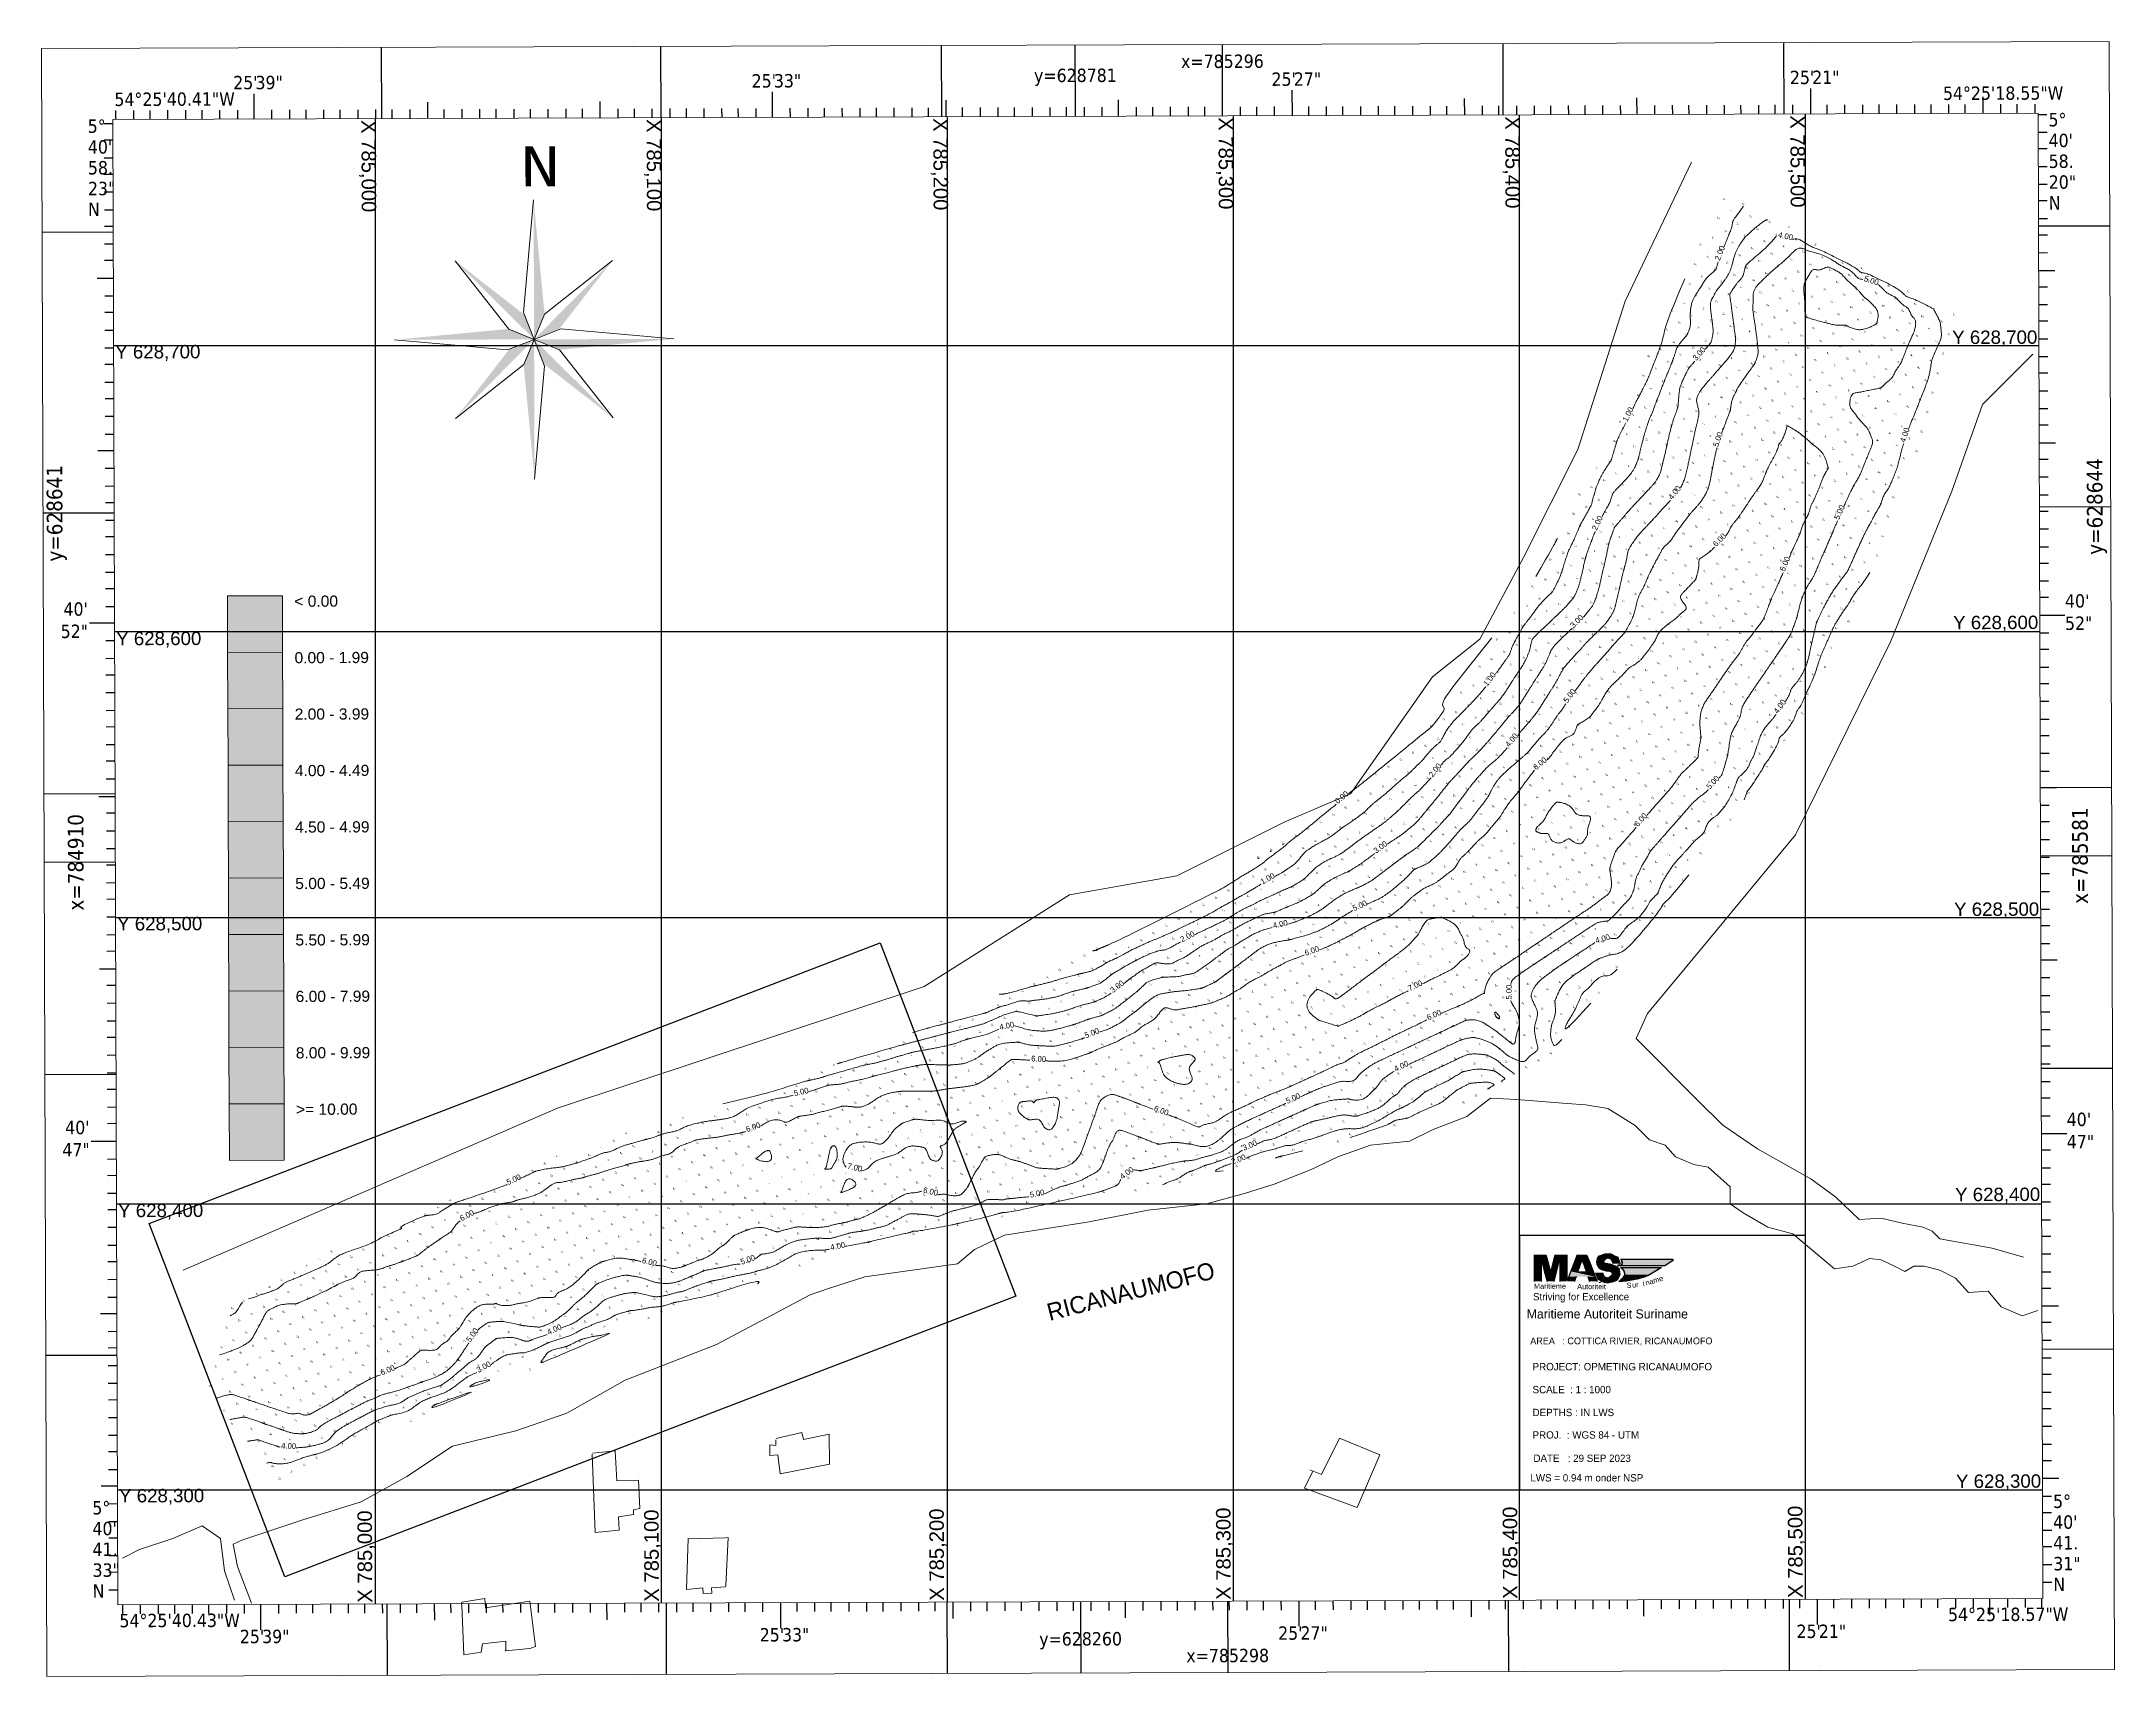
# Model space of a CAD drawing. Header units: millimetres. Extents: x 784883 to 785608, y 628235 to 628806.
import ezdxf
from ezdxf.enums import TextEntityAlignment as Align

# ---------------------------------------------------------------- set-up
doc = ezdxf.new("R2010")
doc.units = ezdxf.units.MM
for name, color, linetype in [('0_00', 1, 'Continuous'), ('1_00', 1, 'Continuous'), ('2_00', 92, 'Continuous'), ('3_00', 92, 'Continuous'), ('4_00', 5, 'Continuous'), ('5_00', 252, 'Continuous'), ('6_00', 255, 'Continuous'), ('7_00', 255, 'Continuous'), ('Borders', 7, 'Continuous'), ('ColorBar', 7, 'Continuous'), ('HEADER', 7, 'Continuous'), ('Lat_Lon_Grid', 7, 'Continuous'), ('linker_oever_lucht_foto_cottica_2017_dg2', 7, 'Continuous'), ('NorthArrow', 7, 'Continuous'), ('Projection_Grid', 7, 'Continuous'), ('Topo_Ricanau_2023_dg2', 7, 'Continuous')]:
    doc.layers.add(name, color=color, linetype=linetype)
doc.layers.add('Soundings', color=7, linetype='Continuous', true_color=0x000000)
doc.styles.add('STRIVING', font='txt')

# ---------------------------------------------------------------- blocks, each defined once
blk = doc.blocks.new('*U2')
at = {"color": 164, "linetype": 'Continuous'}
for p, q in [((718621.1, 627009.6), (718620.9, 627009.5)), ((718625.6, 627009.5), (718621.1, 627009.6)), ((718571.4, 627009.1), (718571.4, 627004.4)), ((718571.4, 627004.4), (718571.4, 626990.4)), ((718576.3, 627004.4), (718576.3, 626990.4)), ((718576.8, 627004.4), (718578.5, 626997.8)), ((718578.5, 626997.8), (718580.5, 626990.4)), ((718579.7, 627009.1), (718580.9, 627004.4)), ((718580.9, 627004.4), (718582.6, 626997.8)), ((718584.7, 627004.4), (718583, 626997.8)), ((718585.9, 627009.1), (718584.7, 627004.4)), ((718587.1, 626997.8), (718585.2, 626990.4)), ((718588.8, 627004.4), (718587.1, 626997.8)), ((718589.4, 627004.4), (718589.4, 626991.2)), ((718594.2, 627009.1), (718594.2, 627004.4)), ((718594.2, 627004.4), (718594.2, 626991.2)), ((718597, 626997.5), (718595.6, 626993.8)), ((718599.7, 627004.1), (718597, 626997.5)), ((718601.6, 627009.1), (718599.7, 627004.1)), ((718604.2, 627004.1), (718602, 626997.5)), ((718605.5, 627004.1), (718607.7, 626997.5)), ((718608.1, 627009.1), (718610.1, 627004.1)), ((718610.1, 627004.1), (718612.7, 626997.5)), ((718612.7, 626997.5), (718614.1, 626993.8)), ((718614.3, 626996.5), (718615.4, 626993.7)), ((718615.4, 627004.6), (718615.1, 627003.9)), ((718615.1, 627003.9), (718615.3, 627003.4)), ((718615.3, 627003.4), (718615.6, 627002.9)), ((718615.8, 627005.8), (718615.4, 627004.6)), ((718615.6, 627002.9), (718616, 627001.9)), ((718616.1, 627006.6), (718615.8, 627005.8)), ((718616, 627001.9), (718617, 626999.7)), ((718616.4, 627007.4), (718616.1, 627006.6)), ((718616.8, 627008.2), (718616.4, 627007.4)), ((718620.9, 627009.5), (718616.8, 627008.2)), ((718617, 626999.7), (718617.9, 626999.3)), ((718617.9, 626999.3), (718620.2, 626998.3)), ((718619.2, 626996.5), (718620.5, 626993.7)), ((718621.3, 627005.8), (718619.7, 627004.6)), ((718619.7, 627004.6), (718620.1, 627003.9)), ((718620.1, 627003.9), (718620.4, 627003.4)), ((718620.2, 626998.3), (718623.6, 626997.9)), ((718620.4, 627003.4), (718621.7, 627002.9)), ((718621.7, 627002.9), (718626.6, 627001.9)), ((718623.6, 626997.9), (718625.7, 626997)), ((718625.3, 627005.8), (718626.7, 627002.9)), ((718625.6, 627009.5), (718628.2, 627008.2)), ((718625.7, 626997), (718626.1, 626995)), ((718626.6, 627001.9), (718630.1, 626999.7)), ((718628.2, 627008.2), (718629.9, 627007.4)), ((718629.9, 627007.4), (718630.2, 627006.6)), ((718630.1, 626999.7), (718630.8, 626999.3)), ((718630.2, 627006.6), (718630.5, 627005.8)), ((718630.5, 627005.8), (718631.6, 627002.9)), ((718630.8, 626999.3), (718630.9, 626998.3)), ((718630.9, 626998.3), (718631, 626997.9)), ((718631, 626997.9), (718631.1, 626997)), ((718631.1, 626997), (718631.3, 626995)), ((718589.4, 626991.2), (718589.4, 626990.4)), ((718595.6, 626993.8), (718594.6, 626991.2)), ((718599.9, 626991.2), (718599.6, 626990.4)), ((718600.8, 626993.8), (718599.9, 626991.2)), ((718608.9, 626993.8), (718610.1, 626990.4)), ((718614.1, 626993.8), (718615.5, 626990.4)), ((718615.4, 626993.7), (718615.7, 626992.9)), ((718615.7, 626992.9), (718616, 626992.1)), ((718616, 626992.1), (718617.7, 626991.2)), ((718617.7, 626991.2), (718620.3, 626989.9)), ((718624.8, 626989.9), (718620.3, 626989.9)), ((718620.5, 626993.7), (718623.6, 626992.9)), ((718626.1, 626994.8), (718623.6, 626992.9)), ((718625, 626989.9), (718624.8, 626989.9)), ((718629.1, 626991.2), (718625, 626989.9)), ((718626.1, 626995), (718626.1, 626994.8)), ((718629.6, 626992.1), (718629.1, 626991.2)), ((718630.1, 626992.9), (718629.6, 626992.1)), ((718631.2, 626994.8), (718630.1, 626992.9)), ((718631.3, 626995), (718631.2, 626994.8))]:
    blk.add_line(p, q, dxfattribs=at)
for points in [[(718621.1, 627009.6), (718620.9, 627009.5), (718625.6, 627009.5)], [(718571.4, 627009.1), (718571.4, 627004.4), (718580.9, 627004.4)], [(718571.4, 627004.4), (718571.4, 626990.4), (718576.3, 626990.4)], [(718576.8, 627004.4), (718578.5, 626997.8), (718582.6, 626997.8)], [(718578.5, 626997.8), (718580.5, 626990.4), (718585.2, 626990.4)], [(718584.7, 627004.4), (718583, 626997.8), (718587.1, 626997.8)], [(718585.9, 627009.1), (718584.7, 627004.4), (718594.2, 627004.4)], [(718589.4, 627004.4), (718589.4, 626991.2), (718594.2, 626991.2)], [(718597, 626997.5), (718595.6, 626993.8), (718614.1, 626993.8)], [(718599.7, 627004.1), (718597, 626997.5), (718602, 626997.5)], [(718601.6, 627009.1), (718599.7, 627004.1), (718610.1, 627004.1)], [(718605.5, 627004.1), (718607.7, 626997.5), (718612.7, 626997.5)], [(718614.3, 626996.5), (718615.4, 626993.7), (718620.5, 626993.7)], [(718615.4, 627004.6), (718615.1, 627003.9), (718620.1, 627003.9)], [(718615.1, 627003.9), (718615.3, 627003.4), (718620.4, 627003.4)], [(718615.3, 627003.4), (718615.6, 627002.9), (718621.7, 627002.9)], [(718615.8, 627005.8), (718615.4, 627004.6), (718619.7, 627004.6)], [(718615.6, 627002.9), (718616, 627001.9), (718626.6, 627001.9)], [(718616.1, 627006.6), (718615.8, 627005.8), (718621.3, 627005.8)], [(718616, 627001.9), (718617, 626999.7), (718630.1, 626999.7)], [(718616.4, 627007.4), (718616.1, 627006.6), (718630.2, 627006.6)], [(718616.8, 627008.2), (718616.4, 627007.4), (718629.9, 627007.4)], [(718620.9, 627009.5), (718616.8, 627008.2), (718628.2, 627008.2)], [(718617, 626999.7), (718617.9, 626999.3), (718630.8, 626999.3)], [(718617.9, 626999.3), (718620.2, 626998.3), (718630.9, 626998.3)], [(718620.2, 626998.3), (718623.6, 626997.9), (718631, 626997.9)], [(718622.3, 627006.6), (718625.3, 627005.8), (718630.5, 627005.8)], [(718623.6, 626997.9), (718625.7, 626997), (718631.1, 626997)], [(718625.3, 627005.8), (718626.7, 627002.9), (718631.6, 627002.9)], [(718625.7, 626997), (718626.1, 626995), (718631.3, 626995)], [(718589.4, 626991.2), (718589.4, 626990.4), (718594.2, 626990.4)], [(718594.6, 626991.2), (718594.2, 626990.4), (718599.6, 626990.4)], [(718595.6, 626993.8), (718594.6, 626991.2), (718599.9, 626991.2)], [(718608.9, 626993.8), (718610.1, 626990.4), (718615.5, 626990.4)], [(718615.4, 626993.7), (718615.7, 626992.9), (718623.6, 626992.9)], [(718615.7, 626992.9), (718616, 626992.1), (718629.6, 626992.1)], [(718616, 626992.1), (718617.7, 626991.2), (718629.1, 626991.2)], [(718617.7, 626991.2), (718620.3, 626989.9), (718625, 626989.9)], [(718626.1, 626994.8), (718623.6, 626992.9), (718630.1, 626992.9)], [(718626.1, 626995), (718626.1, 626994.8), (718631.2, 626994.8)]]:
    blk.add_solid(points, dxfattribs=at)
at = {"color": 164, "linetype": 'Continuous', "extrusion": (0, 0, -1)}
for points in [[(-718571.4, 627009.1), (-718579.7, 627009.1), (-718580.9, 627004.4)], [(-718571.4, 627004.4), (-718576.3, 627004.4), (-718576.3, 626990.4)], [(-718576.8, 627004.4), (-718580.9, 627004.4), (-718582.6, 626997.8)], [(-718578.5, 626997.8), (-718587.1, 626997.8), (-718585.2, 626990.4)], [(-718584.7, 627004.4), (-718588.8, 627004.4), (-718587.1, 626997.8)], [(-718585.9, 627009.1), (-718594.2, 627009.1), (-718594.2, 627004.4)], [(-718589.4, 627004.4), (-718594.2, 627004.4), (-718594.2, 626991.2)], [(-718597, 626997.5), (-718612.7, 626997.5), (-718614.1, 626993.8)], [(-718599.7, 627004.1), (-718604.2, 627004.1), (-718602, 626997.5)], [(-718601.6, 627009.1), (-718608.1, 627009.1), (-718610.1, 627004.1)], [(-718605.5, 627004.1), (-718610.1, 627004.1), (-718612.7, 626997.5)], [(-718614.3, 626996.5), (-718619.2, 626996.5), (-718620.5, 626993.7)], [(-718615.1, 627003.9), (-718620.1, 627003.9), (-718620.4, 627003.4)], [(-718615.3, 627003.4), (-718620.4, 627003.4), (-718621.7, 627002.9)], [(-718615.4, 627004.6), (-718619.7, 627004.6), (-718620.1, 627003.9)], [(-718615.6, 627002.9), (-718621.7, 627002.9), (-718626.6, 627001.9)], [(-718615.8, 627005.8), (-718621.3, 627005.8), (-718619.7, 627004.6)], [(-718616, 627001.9), (-718626.6, 627001.9), (-718630.1, 626999.7)], [(-718616.1, 627006.6), (-718622.3, 627006.6), (-718621.3, 627005.8)], [(-718616.4, 627007.4), (-718629.9, 627007.4), (-718630.2, 627006.6)], [(-718616.8, 627008.2), (-718628.2, 627008.2), (-718629.9, 627007.4)], [(-718617, 626999.7), (-718630.1, 626999.7), (-718630.8, 626999.3)], [(-718617.9, 626999.3), (-718630.8, 626999.3), (-718630.9, 626998.3)], [(-718620.2, 626998.3), (-718630.9, 626998.3), (-718631, 626997.9)], [(-718620.9, 627009.5), (-718625.6, 627009.5), (-718628.2, 627008.2)], [(-718622.3, 627006.6), (-718630.2, 627006.6), (-718630.5, 627005.8)], [(-718623.6, 626997.9), (-718631, 626997.9), (-718631.1, 626997)], [(-718625.3, 627005.8), (-718630.5, 627005.8), (-718631.6, 627002.9)], [(-718625.7, 626997), (-718631.1, 626997), (-718631.3, 626995)], [(-718589.4, 626991.2), (-718594.2, 626991.2), (-718594.2, 626990.4)], [(-718594.6, 626991.2), (-718599.9, 626991.2), (-718599.6, 626990.4)], [(-718595.6, 626993.8), (-718600.8, 626993.8), (-718599.9, 626991.2)], [(-718608.9, 626993.8), (-718614.1, 626993.8), (-718615.5, 626990.4)], [(-718615.4, 626993.7), (-718620.5, 626993.7), (-718623.6, 626992.9)], [(-718615.7, 626992.9), (-718630.1, 626992.9), (-718629.6, 626992.1)], [(-718616, 626992.1), (-718629.6, 626992.1), (-718629.1, 626991.2)], [(-718617.7, 626991.2), (-718629.1, 626991.2), (-718625, 626989.9)], [(-718620.3, 626989.9), (-718625, 626989.9), (-718624.8, 626989.9)], [(-718626.1, 626995), (-718631.3, 626995), (-718631.2, 626994.8)], [(-718626.1, 626994.8), (-718631.2, 626994.8), (-718630.1, 626992.9)]]:
    blk.add_solid(points, dxfattribs=at)
blk = doc.blocks.new('*U3')
at = {"color": 1, "linetype": 'Continuous'}
for p, q in [((718630.1, 627002.1), (718630.1, 627001.4)), ((718631.8, 627000.1), (718634.1, 626998.1)), ((718632.1, 627005.9), (718632.6, 627004.8)), ((718632.6, 627004.8), (718632.9, 627004.1)), ((718632.9, 627004.1), (718632.7, 627002.1)), ((718634.1, 626998.1), (718634.9, 626995.2)), ((718634.9, 626995.2), (718634.4, 626994.3)), ((718652.4, 626995.2), (718650.9, 626994.3)), ((718657.3, 626998.1), (718652.4, 626995.2)), ((718660.6, 627000.1), (718657.3, 626998.1)), ((718663.9, 627002.1), (718662.7, 627001.4)), ((718667.1, 627004.1), (718663.9, 627002.1)), ((718668.3, 627004.8), (718667.1, 627004.1)), ((718668.3, 627005.9), (718668.3, 627004.8)), ((718639, 626991.2), (718630.6, 626990.3)), ((718630.6, 626990.3), (718631.8, 626991.2)), ((718632, 626991.5), (718631.8, 626991.2)), ((718633.7, 626993), (718632, 626991.5)), ((718634.4, 626994.3), (718633.7, 626993)), ((718640.9, 626991.5), (718639, 626991.2)), ((718646.2, 626993), (718640.9, 626991.5)), ((718650.9, 626994.3), (718646.2, 626993))]:
    blk.add_line(p, q, dxfattribs=at)
for points in [[(718630.1, 627002.1), (718630.1, 627001.4), (718662.7, 627001.4)], [(718631.8, 627000.1), (718634.1, 626998.1), (718657.3, 626998.1)], [(718632.1, 627005.9), (718632.6, 627004.8), (718668.3, 627004.8)], [(718632.6, 627004.8), (718632.9, 627004.1), (718667.1, 627004.1)], [(718632.9, 627004.1), (718632.7, 627002.1), (718663.9, 627002.1)], [(718634.1, 626998.1), (718634.9, 626995.2), (718652.4, 626995.2)], [(718634.9, 626995.2), (718634.4, 626994.3), (718650.9, 626994.3)], [(718632, 626991.5), (718631.8, 626991.2), (718639, 626991.2)], [(718633.7, 626993), (718632, 626991.5), (718640.9, 626991.5)], [(718634.4, 626994.3), (718633.7, 626993), (718646.2, 626993)]]:
    blk.add_solid(points, dxfattribs=at)
at = {"color": 1, "linetype": 'Continuous', "extrusion": (0, 0, -1)}
for points in [[(-718630.1, 627002.1), (-718663.9, 627002.1), (-718662.7, 627001.4)], [(-718631.8, 627000.1), (-718660.6, 627000.1), (-718657.3, 626998.1)], [(-718632.1, 627005.9), (-718668.3, 627005.9), (-718668.3, 627004.8)], [(-718632.6, 627004.8), (-718668.3, 627004.8), (-718667.1, 627004.1)], [(-718632.9, 627004.1), (-718667.1, 627004.1), (-718663.9, 627002.1)], [(-718634.1, 626998.1), (-718657.3, 626998.1), (-718652.4, 626995.2)], [(-718634.9, 626995.2), (-718652.4, 626995.2), (-718650.9, 626994.3)], [(-718631.8, 626991.2), (-718639, 626991.2), (-718630.6, 626990.3)], [(-718632, 626991.5), (-718640.9, 626991.5), (-718639, 626991.2)], [(-718633.7, 626993), (-718646.2, 626993), (-718640.9, 626991.5)], [(-718634.4, 626994.3), (-718650.9, 626994.3), (-718646.2, 626993)]]:
    blk.add_solid(points, dxfattribs=at)
blk = doc.blocks.new('A$Cd8c3dbea')
at = {"layer": 'HEADER', "color": 164}
blk.add_text('Maritieme', height=1.845, dxfattribs=at).set_placement((0, 0))

msp = doc.modelspace()

# ---------------------------------------------------------------- hatches: boundary and pattern name
at = {"layer": 'ColorBar', "true_color": 0xff0000}
for points in [[(784948.29, 628612.48), (784967.51, 628612.54), (784967.57, 628592.81), (784948.36, 628592.74), (784948.29, 628612.48), (784948.29, 628612.48)], [(784948.36, 628592.74), (784967.57, 628592.81), (784967.64, 628573.07), (784948.42, 628573.01), (784948.36, 628592.74), (784948.36, 628592.74)]]:
    msp.add_hatch(color=1, dxfattribs=at).paths.add_polyline_path(points, flags=0)
at = {"layer": 'ColorBar', "true_color": 0x00a500}
msp.add_hatch(color=94, dxfattribs=at).paths.add_polyline_path([(784948.42, 628573.01), (784967.64, 628573.07), (784967.7, 628553.34), (784948.49, 628553.28), (784948.42, 628573.01), (784948.42, 628573.01)], flags=0)
at = {"layer": 'ColorBar', "true_color": 0x0000ff}
msp.add_hatch(color=5, dxfattribs=at).paths.add_polyline_path([(784948.49, 628553.28), (784967.7, 628553.34), (784967.77, 628533.6), (784948.55, 628533.54), (784948.49, 628553.28), (784948.49, 628553.28)], flags=0)
at = {"layer": 'ColorBar', "true_color": 0x7c00a5}
msp.add_hatch(color=204, dxfattribs=at).paths.add_polyline_path([(784948.55, 628533.54), (784967.77, 628533.6), (784967.83, 628513.87), (784948.62, 628513.81), (784948.55, 628533.54), (784948.55, 628533.54)], flags=0)
at = {"layer": 'ColorBar', "true_color": 0x989898}
msp.add_hatch(color=252, dxfattribs=at).paths.add_polyline_path([(784948.62, 628513.81), (784967.83, 628513.87), (784967.9, 628494.14), (784948.68, 628494.07), (784948.62, 628513.81), (784948.62, 628513.81)], flags=0)
at = {"layer": 'ColorBar', "true_color": 0x000000}
for points in [[(784948.68, 628494.07), (784967.9, 628494.14), (784967.96, 628474.4), (784948.75, 628474.34), (784948.68, 628494.07), (784948.68, 628494.07)], [(784948.75, 628474.34), (784967.96, 628474.4), (784968.03, 628454.67), (784948.81, 628454.6), (784948.75, 628474.34), (784948.75, 628474.34)], [(784948.81, 628454.6), (784968.03, 628454.67), (784968.1, 628434.93), (784948.88, 628434.87), (784948.81, 628454.6), (784948.81, 628454.6)], [(784948.88, 628434.87), (784968.1, 628434.93), (784968.16, 628415.2), (784948.95, 628415.14), (784948.88, 628434.87), (784948.88, 628434.87)]]:
    msp.add_hatch(color=18, dxfattribs=at).paths.add_polyline_path(points, flags=0)
at = {"layer": 'NorthArrow', "true_color": 0x000000}
for points in [[(785055.49, 628702.16), (785055.33, 628750.97), (785059.1, 628711.52), (785055.49, 628702.16)], [(785055.49, 628702.16), (785027.88, 628729.59), (785051.83, 628710.97), (785055.49, 628702.16)], [(785055.49, 628702.16), (785082.93, 628729.77), (785064.31, 628705.82), (785055.49, 628702.16)], [(785055.49, 628702.16), (785006.68, 628702), (785046.13, 628705.76), (785055.49, 628702.16)], [(785055.49, 628702.16), (785028.06, 628674.54), (785046.68, 628698.49), (785055.49, 628702.16)], [(785055.49, 628702.16), (785055.66, 628653.34), (785051.89, 628692.8), (785055.49, 628702.16)], [(785055.49, 628702.16), (785104.31, 628702.32), (785064.85, 628698.55), (785055.49, 628702.16)], [(785055.49, 628702.16), (785083.11, 628674.72), (785059.16, 628693.34), (785055.49, 628702.16)]]:
    msp.add_hatch(color=18, dxfattribs=at).paths.add_polyline_path(points, flags=0)

# ---------------------------------------------------------------- linework, layer by layer
at = {"color": 240, "true_color": 0xed1f24}
msp.add_lwpolyline([(784920.92, 628393.09), (785176.53, 628491.18), (785223.93, 628367.67), (784968.32, 628269.58)], close=True, dxfattribs=at)
at = {"layer": '0_00', "color": 1, "linetype": 'Continuous', "lineweight": 0, "true_color": 0xff0000, "flags": 128}
for points in [[(785405.68, 628619.25), (785407.54, 628622.44), (785409.01, 628624.95), (785410.13, 628626.89), (785410.96, 628628.32), (785411.55, 628629.35), (785411.95, 628630.06), (785412.21, 628630.54), (785412.38, 628630.86), (785412.52, 628631.11), (785412.63, 628631.31), (785412.71, 628631.47), (785412.77, 628631.58), (785412.82, 628631.66), (785412.85, 628631.72), (785412.87, 628631.76), (785412.89, 628631.79), (785412.9, 628631.81), (785412.91, 628631.83), (785412.92, 628631.85), (785412.93, 628631.87), (785412.94, 628631.88), (785412.95, 628631.89), (785412.95, 628631.91), (785412.96, 628631.92), (785412.96, 628631.93), (785412.97, 628631.94), (785412.98, 628631.96), (785412.99, 628631.98), (785412.99, 628632), (785413.01, 628632.03), (785413.02, 628632.06), (785413.03, 628632.09), (785413.04, 628632.13), (785413.06, 628632.18), (785413.08, 628632.23), (785413.1, 628632.3), (785413.12, 628632.37), (785413.15, 628632.46), (785413.18, 628632.56), (785413.22, 628632.67)], [(785340.22, 628543.29), (785340.28, 628543.34), (785340.46, 628543.49), (785340.62, 628543.63), (785340.77, 628543.76), (785340.91, 628543.87), (785341.05, 628543.98), (785341.18, 628544.08), (785341.3, 628544.17), (785341.41, 628544.25), (785341.52, 628544.32), (785341.62, 628544.4), (785341.73, 628544.47), (785341.83, 628544.54), (785341.93, 628544.61), (785342.04, 628544.69), (785342.16, 628544.79), (785342.31, 628544.89), (785342.47, 628545.02), (785342.67, 628545.17), (785342.9, 628545.35), (785343.17, 628545.56), (785343.46, 628545.79), (785343.78, 628546.03), (785344.1, 628546.29), (785344.41, 628546.53), (785344.72, 628546.77), (785344.99, 628546.99), (785345.23, 628547.17), (785345.42, 628547.32), (785345.57, 628547.44), (785345.69, 628547.54), (785345.79, 628547.61), (785345.86, 628547.67), (785345.93, 628547.72), (785345.99, 628547.78), (785346.06, 628547.83), (785346.14, 628547.9), (785346.27, 628548), (785346.47, 628548.17), (785346.76, 628548.41), (785347.19, 628548.75), (785347.77, 628549.22), (785348.53, 628549.84), (785349.51, 628550.64), (785350.72, 628551.62), (785352.12, 628552.75), (785353.65, 628553.99), (785355.25, 628555.3), (785356.88, 628556.62), (785358.48, 628557.92), (785359.99, 628559.14), (785361.36, 628560.26), (785362.54, 628561.22), (785363.54, 628562.04), (785364.39, 628562.73), (785365.09, 628563.3), (785365.67, 628563.78), (785366.14, 628564.16), (785366.53, 628564.48), (785366.86, 628564.74), (785367.13, 628564.96), (785367.36, 628565.15), (785367.55, 628565.3), (785367.71, 628565.43), (785367.84, 628565.53), (785367.96, 628565.62), (785368.06, 628565.7), (785368.15, 628565.77), (785368.24, 628565.84), (785368.32, 628565.91), (785368.41, 628565.98), (785368.48, 628566.04), (785368.56, 628566.1), (785368.63, 628566.16), (785368.69, 628566.22), (785368.76, 628566.27), (785368.81, 628566.32), (785368.87, 628566.36), (785368.92, 628566.4), (785368.96, 628566.44), (785369, 628566.48), (785369.04, 628566.51), (785369.08, 628566.54), (785369.11, 628566.57), (785369.15, 628566.6), (785369.18, 628566.63), (785369.21, 628566.66), (785369.23, 628566.69), (785369.27, 628566.72), (785369.3, 628566.76), (785369.33, 628566.8), (785369.36, 628566.83), (785369.4, 628566.88), (785369.45, 628566.93), (785369.5, 628566.99), (785369.56, 628567.06), (785369.64, 628567.15), (785369.74, 628567.27), (785369.85, 628567.4), (785369.98, 628567.57), (785370.14, 628567.76), (785370.33, 628567.99), (785370.53, 628568.24), (785370.76, 628568.53), (785371.01, 628568.85), (785371.28, 628569.2), (785371.57, 628569.57), (785371.88, 628569.98), (785372.21, 628570.42), (785372.54, 628570.86), (785372.86, 628571.32), (785373.14, 628571.77), (785373.39, 628572.19), (785373.57, 628572.58), (785373.68, 628572.93), (785373.7, 628573.22), (785373.61, 628573.45), (785373.47, 628573.65), (785373.31, 628573.85), (785373.18, 628574.11), (785373.12, 628574.46), (785373.18, 628574.93), (785373.41, 628575.58), (785373.84, 628576.44), (785374.54, 628577.55), (785375.53, 628578.97), (785376.86, 628580.78), (785378.59, 628583.03), (785380.76, 628585.79), (785383.41, 628589.14), (785386.58, 628593.12), (785390.33, 628597.81)], [(785250.77, 628488.41), (785250.89, 628488.42), (785251.04, 628488.44), (785251.2, 628488.47), (785251.37, 628488.51), (785251.55, 628488.56), (785251.72, 628488.61), (785251.89, 628488.66), (785252.03, 628488.71), (785252.15, 628488.75), (785252.25, 628488.78), (785252.33, 628488.81), (785252.4, 628488.84), (785252.45, 628488.86), (785252.49, 628488.88), (785252.53, 628488.9), (785252.57, 628488.92), (785252.6, 628488.93), (785252.64, 628488.95), (785252.68, 628488.96), (785252.72, 628488.98), (785252.76, 628489), (785252.8, 628489.01), (785252.83, 628489.03), (785252.88, 628489.05), (785252.91, 628489.07), (785252.95, 628489.09), (785252.99, 628489.11), (785253.04, 628489.13), (785253.08, 628489.15), (785253.12, 628489.17), (785253.17, 628489.19), (785253.22, 628489.22), (785253.27, 628489.24), (785253.33, 628489.27), (785253.39, 628489.29), (785253.45, 628489.32), (785253.52, 628489.35), (785253.59, 628489.38), (785253.66, 628489.41), (785253.73, 628489.44), (785253.81, 628489.47), (785253.89, 628489.51), (785253.98, 628489.54), (785254.07, 628489.58), (785254.17, 628489.62), (785254.28, 628489.67), (785254.4, 628489.72), (785254.53, 628489.77), (785254.67, 628489.83), (785254.82, 628489.89), (785254.98, 628489.95), (785255.15, 628490.02), (785255.32, 628490.09), (785255.49, 628490.17), (785255.67, 628490.24), (785255.84, 628490.31), (785256.01, 628490.39), (785256.19, 628490.46), (785256.36, 628490.54), (785256.55, 628490.63), (785256.75, 628490.72), (785256.97, 628490.81), (785257.2, 628490.92), (785257.47, 628491.04), (785257.76, 628491.17), (785258.14, 628491.34), (785258.66, 628491.58), (785259.38, 628491.92), (785260.35, 628492.38), (785261.63, 628493.01), (785263.28, 628493.81), (785265.34, 628494.83), (785267.86, 628496.07), (785270.73, 628497.5), (785273.84, 628499.05), (785277.07, 628500.66), (785280.29, 628502.26), (785283.38, 628503.81), (785286.23, 628505.24), (785288.71, 628506.48), (785290.74, 628507.5), (785292.34, 628508.31), (785293.58, 628508.93), (785294.52, 628509.41), (785295.21, 628509.77), (785295.73, 628510.05), (785296.14, 628510.27), (785296.49, 628510.46), (785296.84, 628510.67), (785297.2, 628510.87), (785297.57, 628511.09), (785297.94, 628511.31), (785298.32, 628511.54), (785298.71, 628511.78), (785299.11, 628512.03), (785299.52, 628512.29), (785299.93, 628512.55), (785300.34, 628512.82), (785300.75, 628513.09), (785301.16, 628513.36), (785301.57, 628513.62), (785301.97, 628513.88), (785302.36, 628514.13), (785302.73, 628514.36), (785303.09, 628514.58), (785303.43, 628514.79), (785303.77, 628514.98), (785304.09, 628515.17), (785304.41, 628515.35), (785304.72, 628515.53), (785305.04, 628515.71), (785305.35, 628515.89), (785305.66, 628516.08), (785305.98, 628516.28), (785306.3, 628516.47), (785306.61, 628516.67), (785306.93, 628516.87), (785307.24, 628517.07), (785307.56, 628517.27), (785307.87, 628517.47), (785308.18, 628517.66), (785308.48, 628517.85), (785308.77, 628518.04), (785309.06, 628518.22), (785309.34, 628518.41), (785309.61, 628518.59), (785309.87, 628518.78), (785310.12, 628518.96), (785310.35, 628519.15), (785310.58, 628519.33), (785310.81, 628519.52), (785311.02, 628519.71), (785311.24, 628519.91), (785311.47, 628520.1), (785311.7, 628520.3), (785311.94, 628520.49), (785312.19, 628520.69), (785312.45, 628520.9), (785312.73, 628521.11), (785313.02, 628521.32), (785313.32, 628521.54), (785313.63, 628521.77), (785313.95, 628522), (785314.28, 628522.24), (785314.61, 628522.49), (785314.96, 628522.74), (785315.3, 628523), (785315.64, 628523.25), (785315.96, 628523.49), (785316.27, 628523.72), (785316.56, 628523.94), (785316.83, 628524.13), (785317.07, 628524.31), (785317.28, 628524.46), (785317.47, 628524.6), (785317.64, 628524.72), (785317.78, 628524.84), (785317.91, 628524.94), (785318.02, 628525.04), (785318.12, 628525.13), (785318.21, 628525.23), (785318.3, 628525.33), (785318.39, 628525.44), (785318.49, 628525.55), (785318.62, 628525.68), (785318.76, 628525.83), (785318.94, 628526), (785319.16, 628526.19), (785319.43, 628526.42), (785319.73, 628526.66), (785320.06, 628526.91), (785320.41, 628527.18), (785320.77, 628527.45), (785321.12, 628527.72), (785321.47, 628527.97), (785321.8, 628528.22), (785322.11, 628528.44), (785322.4, 628528.66), (785322.69, 628528.88), (785323.01, 628529.12), (785323.35, 628529.38), (785323.74, 628529.69), (785324.19, 628530.05), (785324.72, 628530.48), (785325.34, 628530.98), (785326.04, 628531.54), (785326.8, 628532.16), (785327.6, 628532.82), (785328.44, 628533.5), (785329.28, 628534.19), (785330.13, 628534.89), (785330.95, 628535.56), (785331.75, 628536.22), (785332.51, 628536.84), (785333.24, 628537.44), (785333.92, 628538), (785334.57, 628538.53), (785335.18, 628539.03), (785335.75, 628539.5), (785335.95, 628539.67)]]:
    msp.add_lwpolyline(points, dxfattribs=at)
at = {"layer": '1_00', "color": 1, "linetype": 'Continuous', "lineweight": 0, "true_color": 0xff0000, "flags": 128}
for points in [[(785439.62, 628678.01), (785439.81, 628678.38), (785440.1, 628678.95), (785440.37, 628679.48), (785440.62, 628679.96), (785440.84, 628680.39), (785441.03, 628680.75), (785441.19, 628681.07), (785441.32, 628681.33), (785441.44, 628681.56), (785441.54, 628681.75), (785441.62, 628681.91), (785441.69, 628682.04), (785441.74, 628682.15), (785441.79, 628682.25), (785441.83, 628682.33), (785441.87, 628682.4), (785441.9, 628682.46), (785441.93, 628682.52), (785441.95, 628682.57), (785441.98, 628682.62), (785442.01, 628682.68), (785442.04, 628682.74), (785442.08, 628682.82), (785442.14, 628682.93), (785442.21, 628683.07), (785442.3, 628683.25), (785442.42, 628683.47), (785442.56, 628683.75), (785442.74, 628684.09), (785442.94, 628684.48), (785443.16, 628684.9), (785443.39, 628685.34), (785443.62, 628685.79), (785443.85, 628686.23), (785444.06, 628686.66), (785444.26, 628687.05), (785444.43, 628687.4), (785444.58, 628687.71), (785444.71, 628687.99), (785444.82, 628688.24), (785444.92, 628688.47), (785445.01, 628688.69), (785445.1, 628688.9), (785445.18, 628689.11), (785445.27, 628689.33), (785445.36, 628689.55), (785445.45, 628689.78), (785445.54, 628690.01), (785445.64, 628690.26), (785445.74, 628690.51), (785445.84, 628690.78), (785445.95, 628691.05), (785446.06, 628691.33), (785446.18, 628691.62), (785446.29, 628691.92), (785446.41, 628692.22), (785446.53, 628692.53), (785446.65, 628692.83), (785446.77, 628693.14), (785446.89, 628693.43), (785447, 628693.73), (785447.12, 628694.01), (785447.23, 628694.3), (785447.34, 628694.58), (785447.45, 628694.87), (785447.57, 628695.15), (785447.68, 628695.44), (785447.8, 628695.74), (785447.92, 628696.05), (785448.04, 628696.37), (785448.17, 628696.71), (785448.31, 628697.08), (785448.46, 628697.48), (785448.62, 628697.92), (785448.79, 628698.41), (785448.98, 628698.94), (785449.18, 628699.54), (785449.4, 628700.18), (785449.61, 628700.85), (785449.84, 628701.56), (785450.05, 628702.28), (785450.25, 628703), (785450.44, 628703.72), (785450.6, 628704.42), (785450.75, 628705.13), (785450.95, 628705.98), (785451.29, 628707.13), (785451.84, 628708.76), (785452.69, 628711.03), (785453.92, 628714.11), (785455.6, 628718.16), (785457.83, 628723.35)], [(785391.57, 628585.1), (785391.58, 628585.11), (785391.74, 628585.33), (785391.89, 628585.53), (785392.03, 628585.71), (785392.16, 628585.88), (785392.29, 628586.05), (785392.42, 628586.22), (785392.55, 628586.4), (785392.69, 628586.59), (785392.85, 628586.81), (785393.03, 628587.06), (785393.23, 628587.33), (785393.43, 628587.62), (785393.65, 628587.92), (785393.86, 628588.22), (785394.08, 628588.53), (785394.29, 628588.83), (785394.5, 628589.12), (785394.69, 628589.39), (785394.87, 628589.65), (785395.05, 628589.89), (785395.21, 628590.12), (785395.36, 628590.34), (785395.51, 628590.55), (785395.65, 628590.76), (785395.78, 628590.95), (785395.91, 628591.14), (785396.03, 628591.33), (785396.15, 628591.52), (785396.26, 628591.7), (785396.37, 628591.89), (785396.47, 628592.08), (785396.57, 628592.28), (785396.66, 628592.48), (785396.74, 628592.7), (785396.83, 628592.92), (785396.91, 628593.15), (785396.99, 628593.39), (785397.07, 628593.63), (785397.16, 628593.88), (785397.26, 628594.14), (785397.36, 628594.4), (785397.47, 628594.67), (785397.59, 628594.94), (785397.72, 628595.23), (785397.86, 628595.53), (785398.01, 628595.83), (785398.18, 628596.16), (785398.36, 628596.51), (785398.56, 628596.88), (785398.76, 628597.27), (785398.98, 628597.67), (785399.21, 628598.08), (785399.43, 628598.5), (785399.65, 628598.9), (785399.87, 628599.3), (785400.07, 628599.67), (785400.26, 628600.01), (785400.42, 628600.31), (785400.57, 628600.58), (785400.7, 628600.82), (785400.81, 628601.03), (785400.91, 628601.21), (785401, 628601.36), (785401.07, 628601.5), (785401.14, 628601.61), (785401.2, 628601.7), (785401.26, 628601.79), (785401.31, 628601.85), (785401.36, 628601.92), (785401.41, 628601.97), (785401.46, 628602.03), (785401.51, 628602.08), (785401.56, 628602.14), (785401.62, 628602.21), (785401.68, 628602.29), (785401.75, 628602.38), (785401.83, 628602.48), (785401.92, 628602.6), (785402.02, 628602.74), (785402.14, 628602.9), (785402.28, 628603.08), (785402.43, 628603.28), (785402.6, 628603.49), (785402.78, 628603.72), (785402.97, 628603.96), (785403.15, 628604.2), (785403.34, 628604.43), (785403.51, 628604.66), (785403.68, 628604.87), (785403.82, 628605.06), (785403.96, 628605.23), (785404.09, 628605.4), (785404.21, 628605.57), (785404.34, 628605.74), (785404.47, 628605.92), (785404.61, 628606.11), (785404.76, 628606.33), (785404.93, 628606.57), (785405.12, 628606.84), (785405.32, 628607.12), (785405.53, 628607.41), (785405.74, 628607.71), (785405.95, 628608.01), (785406.17, 628608.3), (785406.37, 628608.58), (785406.57, 628608.84), (785406.78, 628609.09), (785406.98, 628609.34), (785407.19, 628609.59), (785407.42, 628609.84), (785407.66, 628610.11), (785407.93, 628610.39), (785408.23, 628610.7), (785408.57, 628611.04), (785408.93, 628611.4), (785409.3, 628611.77), (785409.67, 628612.13), (785410.04, 628612.49), (785410.38, 628612.82), (785410.68, 628613.11), (785410.94, 628613.36), (785411.15, 628613.56), (785411.3, 628613.71), (785411.41, 628613.81), (785411.48, 628613.89), (785411.53, 628613.93), (785411.55, 628613.95), (785411.56, 628613.96), (785411.56, 628613.96), (785411.56, 628613.96), (785411.56, 628613.96), (785411.56, 628613.96), (785411.56, 628613.96), (785411.56, 628613.96), (785411.56, 628613.96), (785411.56, 628613.96), (785411.56, 628613.96), (785411.56, 628613.96), (785411.57, 628613.97), (785411.58, 628614.01), (785411.62, 628614.07), (785411.67, 628614.17), (785411.75, 628614.33), (785411.87, 628614.55), (785412.02, 628614.84), (785412.21, 628615.2), (785412.44, 628615.64), (785412.69, 628616.12), (785412.96, 628616.64), (785413.23, 628617.18), (785413.49, 628617.72), (785413.75, 628618.25), (785413.98, 628618.75), (785414.18, 628619.21), (785414.35, 628619.64), (785414.5, 628620.04), (785414.63, 628620.42), (785414.75, 628620.8), (785414.87, 628621.17), (785414.98, 628621.56), (785415.1, 628621.96), (785415.23, 628622.39), (785415.36, 628622.84), (785415.51, 628623.31), (785415.65, 628623.78), (785415.8, 628624.26), (785415.95, 628624.74), (785416.1, 628625.2), (785416.25, 628625.66), (785416.39, 628626.08), (785416.53, 628626.49), (785416.66, 628626.88), (785416.8, 628627.25), (785416.93, 628627.6), (785417.05, 628627.93), (785417.18, 628628.24), (785417.31, 628628.54), (785417.43, 628628.81), (785417.55, 628629.07), (785417.67, 628629.32), (785417.79, 628629.55), (785417.9, 628629.76), (785418.01, 628629.97), (785418.11, 628630.16), (785418.21, 628630.35), (785418.3, 628630.52), (785418.39, 628630.7), (785418.47, 628630.88), (785418.57, 628631.08), (785418.67, 628631.31), (785418.79, 628631.57), (785418.92, 628631.87), (785419.07, 628632.22), (785419.25, 628632.63), (785419.44, 628633.08), (785419.65, 628633.56), (785419.86, 628634.05), (785420.07, 628634.54), (785420.27, 628635.02), (785420.46, 628635.46), (785420.63, 628635.85), (785420.77, 628636.19), (785420.88, 628636.47), (785420.98, 628636.7), (785421.06, 628636.9), (785421.13, 628637.06), (785421.19, 628637.21), (785421.26, 628637.35), (785421.32, 628637.48), (785421.4, 628637.61), (785421.48, 628637.76), (785421.57, 628637.91), (785421.68, 628638.09), (785421.8, 628638.29), (785421.93, 628638.52), (785422.08, 628638.77), (785422.26, 628639.06), (785422.45, 628639.39), (785422.66, 628639.76), (785422.88, 628640.14), (785423.11, 628640.55), (785423.34, 628640.96), (785423.57, 628641.38), (785423.8, 628641.79), (785424.02, 628642.18), (785424.22, 628642.56), (785424.41, 628642.92), (785424.59, 628643.26), (785424.75, 628643.58), (785424.9, 628643.89), (785425.03, 628644.19), (785425.15, 628644.47), (785425.25, 628644.74), (785425.33, 628645.01), (785425.4, 628645.28), (785425.46, 628645.53), (785425.51, 628645.78), (785425.56, 628646.02), (785425.61, 628646.26), (785425.66, 628646.5), (785425.72, 628646.73), (785425.78, 628646.97), (785425.86, 628647.2), (785425.94, 628647.43), (785426.02, 628647.65), (785426.1, 628647.87), (785426.18, 628648.09), (785426.25, 628648.31), (785426.32, 628648.52), (785426.37, 628648.73), (785426.42, 628648.94), (785426.47, 628649.15), (785426.51, 628649.35), (785426.55, 628649.55), (785426.6, 628649.75), (785426.65, 628649.95), (785426.7, 628650.14), (785426.77, 628650.34), (785426.84, 628650.54), (785426.93, 628650.74), (785427.02, 628650.95), (785427.12, 628651.18), (785427.23, 628651.42), (785427.34, 628651.67), (785427.47, 628651.95), (785427.6, 628652.25), (785427.74, 628652.57), (785427.89, 628652.92), (785428.05, 628653.28), (785428.23, 628653.67), (785428.42, 628654.06), (785428.63, 628654.48), (785428.86, 628654.91), (785429.11, 628655.34), (785429.37, 628655.78), (785429.64, 628656.22), (785429.91, 628656.65), (785430.18, 628657.06), (785430.43, 628657.44), (785430.67, 628657.8), (785430.88, 628658.11), (785431.06, 628658.38), (785431.21, 628658.6), (785431.33, 628658.79), (785431.44, 628658.94), (785431.52, 628659.07), (785431.59, 628659.17), (785431.65, 628659.25), (785431.7, 628659.32), (785431.75, 628659.39), (785431.79, 628659.44), (785431.83, 628659.49), (785431.86, 628659.53), (785431.89, 628659.58), (785431.92, 628659.62), (785431.94, 628659.66), (785431.97, 628659.7), (785431.99, 628659.75), (785432.02, 628659.81), (785432.05, 628659.89), (785432.09, 628660.01), (785432.14, 628660.17), (785432.2, 628660.38), (785432.29, 628660.65), (785432.39, 628661), (785432.52, 628661.42), (785432.67, 628661.91), (785432.83, 628662.43), (785433, 628662.98), (785433.16, 628663.53), (785433.32, 628664.06), (785433.47, 628664.55), (785433.6, 628664.98), (785433.7, 628665.34), (785433.79, 628665.63), (785433.85, 628665.85), (785433.9, 628666.03), (785433.94, 628666.17), (785433.97, 628666.28), (785433.99, 628666.36), (785434.01, 628666.44), (785434.03, 628666.52), (785434.05, 628666.6), (785434.09, 628666.7), (785434.13, 628666.82), (785434.19, 628666.97), (785434.27, 628667.16), (785434.38, 628667.39), (785434.51, 628667.67), (785434.68, 628668.02), (785434.87, 628668.41), (785435.09, 628668.84), (785435.32, 628669.31), (785435.57, 628669.8), (785435.82, 628670.3), (785436.07, 628670.81), (785436.32, 628671.31), (785436.56, 628671.81), (785436.79, 628672.29), (785437.03, 628672.77), (785437.13, 628672.99)], [(785314.47, 628514.44), (785314.54, 628514.48), (785314.91, 628514.65), (785315.27, 628514.82), (785315.62, 628514.99), (785315.94, 628515.15), (785316.24, 628515.3), (785316.5, 628515.44), (785316.72, 628515.57), (785316.91, 628515.68), (785317.08, 628515.79), (785317.23, 628515.9), (785317.37, 628515.99), (785317.5, 628516.09), (785317.62, 628516.18), (785317.76, 628516.27), (785317.9, 628516.37), (785318.05, 628516.47), (785318.21, 628516.58), (785318.39, 628516.7), (785318.59, 628516.83), (785318.82, 628516.97), (785319.07, 628517.13), (785319.35, 628517.31), (785319.65, 628517.51), (785319.96, 628517.71), (785320.29, 628517.94), (785320.63, 628518.18), (785320.96, 628518.43), (785321.29, 628518.69), (785321.6, 628518.96), (785321.89, 628519.24), (785322.17, 628519.52), (785322.44, 628519.81), (785322.69, 628520.1), (785322.93, 628520.39), (785323.15, 628520.67), (785323.37, 628520.95), (785323.58, 628521.22), (785323.79, 628521.48), (785323.99, 628521.73), (785324.18, 628521.97), (785324.37, 628522.19), (785324.55, 628522.4), (785324.73, 628522.6), (785324.9, 628522.78), (785325.06, 628522.94), (785325.22, 628523.09), (785325.38, 628523.22), (785325.54, 628523.35), (785325.7, 628523.48), (785325.88, 628523.6), (785326.08, 628523.73), (785326.3, 628523.88), (785326.55, 628524.04), (785326.83, 628524.22), (785327.13, 628524.41), (785327.45, 628524.61), (785327.78, 628524.82), (785328.1, 628525.03), (785328.42, 628525.22), (785328.72, 628525.41), (785329, 628525.58), (785329.24, 628525.72), (785329.46, 628525.85), (785329.67, 628525.97), (785329.87, 628526.08), (785330.07, 628526.18), (785330.29, 628526.3), (785330.52, 628526.42), (785330.78, 628526.55), (785331.07, 628526.7), (785331.4, 628526.87), (785331.74, 628527.05), (785332.08, 628527.24), (785332.43, 628527.43), (785332.77, 628527.61), (785333.08, 628527.79), (785333.37, 628527.95), (785333.62, 628528.1), (785333.84, 628528.23), (785334.04, 628528.36), (785334.22, 628528.49), (785334.41, 628528.62), (785334.6, 628528.77), (785334.81, 628528.93), (785335.04, 628529.11), (785335.31, 628529.31), (785335.6, 628529.53), (785335.91, 628529.77), (785336.22, 628530.01), (785336.53, 628530.24), (785336.82, 628530.47), (785337.1, 628530.68), (785337.34, 628530.86), (785337.54, 628531.02), (785337.71, 628531.15), (785337.86, 628531.26), (785338, 628531.36), (785338.15, 628531.47), (785338.32, 628531.59), (785338.51, 628531.72), (785338.74, 628531.89), (785339.03, 628532.08), (785339.35, 628532.3), (785339.7, 628532.54), (785340.07, 628532.79), (785340.44, 628533.05), (785340.81, 628533.3), (785341.17, 628533.54), (785341.49, 628533.77), (785341.78, 628533.96), (785342.04, 628534.14), (785342.27, 628534.3), (785342.48, 628534.45), (785342.69, 628534.6), (785342.89, 628534.74), (785343.1, 628534.9), (785343.32, 628535.06), (785343.56, 628535.24), (785343.82, 628535.43), (785344.08, 628535.62), (785344.35, 628535.82), (785344.61, 628536.02), (785344.85, 628536.2), (785345.08, 628536.37), (785345.27, 628536.51), (785345.44, 628536.64), (785345.58, 628536.74), (785345.7, 628536.83), (785345.81, 628536.93), (785345.92, 628537.02), (785346.04, 628537.14), (785346.18, 628537.27), (785346.34, 628537.43), (785346.54, 628537.63), (785346.76, 628537.86), (785347, 628538.1), (785347.26, 628538.37), (785347.52, 628538.63), (785347.78, 628538.9), (785348.04, 628539.15), (785348.28, 628539.38), (785348.51, 628539.59), (785348.71, 628539.77), (785348.91, 628539.94), (785349.09, 628540.09), (785349.27, 628540.22), (785349.44, 628540.35), (785349.61, 628540.48), (785349.78, 628540.61), (785349.96, 628540.74), (785350.14, 628540.88), (785350.33, 628541.02), (785350.53, 628541.17), (785350.73, 628541.33), (785350.95, 628541.51), (785351.17, 628541.69), (785351.41, 628541.88), (785351.66, 628542.09), (785351.93, 628542.31), (785352.19, 628542.53), (785352.46, 628542.76), (785352.74, 628542.99), (785353.01, 628543.22), (785353.27, 628543.44), (785353.53, 628543.66), (785353.78, 628543.87), (785354.01, 628544.07), (785354.24, 628544.26), (785354.47, 628544.45), (785354.7, 628544.64), (785354.92, 628544.84), (785355.15, 628545.04), (785355.39, 628545.25), (785355.63, 628545.47), (785355.88, 628545.7), (785356.14, 628545.94), (785356.42, 628546.19), (785356.7, 628546.46), (785357.01, 628546.74), (785357.33, 628547.02), (785357.67, 628547.32), (785358.03, 628547.63), (785358.4, 628547.94), (785358.77, 628548.26), (785359.14, 628548.56), (785359.49, 628548.85), (785359.83, 628549.13), (785360.14, 628549.38), (785360.4, 628549.59), (785360.63, 628549.77), (785360.81, 628549.92), (785360.96, 628550.04), (785361.08, 628550.14), (785361.17, 628550.21), (785361.25, 628550.28), (785361.31, 628550.33), (785361.36, 628550.37), (785361.4, 628550.42), (785361.45, 628550.46), (785361.49, 628550.51), (785361.54, 628550.56), (785361.59, 628550.62), (785361.65, 628550.68), (785361.71, 628550.76), (785361.79, 628550.84), (785361.88, 628550.93), (785361.98, 628551.03), (785362.1, 628551.15), (785362.24, 628551.28), (785362.39, 628551.43), (785362.55, 628551.59), (785362.74, 628551.78), (785362.94, 628551.97), (785363.17, 628552.19), (785363.4, 628552.42), (785363.65, 628552.66), (785363.89, 628552.9), (785364.14, 628553.14), (785364.38, 628553.37), (785364.6, 628553.58), (785364.81, 628553.78), (785364.99, 628553.94), (785365.16, 628554.1), (785365.31, 628554.24), (785365.47, 628554.39), (785365.62, 628554.54), (785365.78, 628554.71), (785365.96, 628554.9), (785366.17, 628555.13), (785366.4, 628555.41), (785366.66, 628555.71), (785366.93, 628556.05), (785367.23, 628556.41), (785367.54, 628556.78), (785367.86, 628557.16), (785368.19, 628557.55), (785368.52, 628557.92), (785368.85, 628558.28), (785369.18, 628558.63), (785369.5, 628558.96), (785369.81, 628559.27), (785370.11, 628559.56), (785370.4, 628559.82), (785370.67, 628560.07), (785370.92, 628560.29), (785371.16, 628560.48), (785371.37, 628560.66), (785371.56, 628560.82), (785371.74, 628560.97), (785371.91, 628561.11), (785372.07, 628561.27), (785372.22, 628561.43), (785372.36, 628561.6), (785372.49, 628561.8), (785372.63, 628562.02), (785372.76, 628562.25), (785372.89, 628562.5), (785373.03, 628562.77), (785373.18, 628563.06), (785373.34, 628563.36), (785373.51, 628563.68), (785373.69, 628564.01), (785373.89, 628564.34), (785374.1, 628564.69), (785374.31, 628565.04), (785374.54, 628565.39), (785374.77, 628565.74), (785375, 628566.09), (785375.24, 628566.43), (785375.47, 628566.77), (785375.71, 628567.09), (785375.94, 628567.4), (785376.18, 628567.7), (785376.41, 628567.99), (785376.64, 628568.27), (785376.86, 628568.53), (785377.09, 628568.78), (785377.31, 628569.02), (785377.53, 628569.25), (785377.75, 628569.47), (785377.99, 628569.7), (785378.23, 628569.94), (785378.49, 628570.19), (785378.77, 628570.46), (785379.07, 628570.76), (785379.4, 628571.09), (785379.75, 628571.45), (785380.1, 628571.82), (785380.46, 628572.18), (785380.8, 628572.54), (785381.12, 628572.87), (785381.41, 628573.18), (785381.66, 628573.44), (785381.86, 628573.65), (785382.02, 628573.81), (785382.14, 628573.93), (785382.23, 628574.02), (785382.29, 628574.08), (785382.33, 628574.12), (785382.36, 628574.15), (785382.38, 628574.17), (785382.4, 628574.18), (785382.42, 628574.2), (785382.44, 628574.22), (785382.45, 628574.24), (785382.47, 628574.26), (785382.49, 628574.29), (785382.52, 628574.31), (785382.55, 628574.34), (785382.58, 628574.38), (785382.62, 628574.42), (785382.67, 628574.48), (785382.74, 628574.56), (785382.84, 628574.66), (785382.97, 628574.79), (785383.12, 628574.96), (785383.32, 628575.17), (785383.56, 628575.42), (785383.83, 628575.7), (785384.13, 628576.02), (785384.45, 628576.35), (785384.78, 628576.7), (785385.1, 628577.05), (785385.42, 628577.4), (785385.72, 628577.73), (785386, 628578.04), (785386.25, 628578.34), (785386.49, 628578.62), (785386.71, 628578.89), (785386.93, 628579.15), (785387.13, 628579.4), (785387.34, 628579.65), (785387.55, 628579.91), (785387.77, 628580.17), (785387.99, 628580.43), (785388.18, 628580.65)], [(785218.05, 628473.29), (785218.18, 628473.28), (785218.29, 628473.27), (785218.38, 628473.26), (785218.47, 628473.25), (785218.55, 628473.24), (785218.63, 628473.23), (785218.7, 628473.22), (785218.79, 628473.22), (785218.88, 628473.22), (785218.97, 628473.22), (785219.07, 628473.23), (785219.19, 628473.24), (785219.31, 628473.26), (785219.43, 628473.28), (785219.57, 628473.3), (785219.72, 628473.32), (785219.87, 628473.34), (785220.04, 628473.37), (785220.22, 628473.4), (785220.42, 628473.44), (785220.65, 628473.49), (785220.9, 628473.54), (785221.18, 628473.6), (785221.49, 628473.68), (785221.85, 628473.77), (785222.23, 628473.86), (785222.64, 628473.97), (785223.08, 628474.09), (785223.53, 628474.21), (785223.99, 628474.34), (785224.46, 628474.47), (785224.94, 628474.6), (785225.41, 628474.73), (785225.87, 628474.87), (785226.32, 628475), (785226.77, 628475.13), (785227.19, 628475.25), (785227.6, 628475.37), (785227.98, 628475.48), (785228.34, 628475.58), (785228.67, 628475.67), (785228.97, 628475.76), (785229.25, 628475.83), (785229.5, 628475.9), (785229.73, 628475.95), (785229.93, 628476.01), (785230.11, 628476.05), (785230.27, 628476.08), (785230.41, 628476.11), (785230.53, 628476.14), (785230.65, 628476.17), (785230.78, 628476.2), (785230.92, 628476.23), (785231.08, 628476.26), (785231.27, 628476.31), (785231.49, 628476.36), (785231.76, 628476.43), (785232.06, 628476.51), (785232.4, 628476.6), (785232.74, 628476.69), (785233.1, 628476.78), (785233.46, 628476.87), (785233.8, 628476.96), (785234.13, 628477.04), (785234.43, 628477.11), (785234.71, 628477.18), (785234.98, 628477.24), (785235.23, 628477.3), (785235.47, 628477.35), (785235.72, 628477.41), (785235.96, 628477.47), (785236.22, 628477.54), (785236.49, 628477.62), (785236.77, 628477.7), (785237.06, 628477.79), (785237.36, 628477.89), (785237.66, 628477.98), (785237.97, 628478.08), (785238.27, 628478.19), (785238.58, 628478.29), (785238.88, 628478.38), (785239.18, 628478.48), (785239.49, 628478.58), (785239.81, 628478.67), (785240.14, 628478.77), (785240.5, 628478.88), (785240.88, 628478.98), (785241.29, 628479.09), (785241.73, 628479.2), (785242.19, 628479.32), (785242.66, 628479.44), (785243.13, 628479.55), (785243.59, 628479.67), (785244.02, 628479.77), (785244.42, 628479.86), (785244.76, 628479.95), (785245.05, 628480.02), (785245.28, 628480.08), (785245.46, 628480.12), (785245.61, 628480.16), (785245.72, 628480.19), (785245.81, 628480.22), (785245.88, 628480.24), (785245.93, 628480.26), (785245.99, 628480.28), (785246.04, 628480.29), (785246.1, 628480.31), (785246.15, 628480.33), (785246.21, 628480.34), (785246.28, 628480.36), (785246.35, 628480.38), (785246.44, 628480.4), (785246.53, 628480.42), (785246.64, 628480.44), (785246.77, 628480.47), (785246.91, 628480.5), (785247.07, 628480.53), (785247.25, 628480.57), (785247.46, 628480.61), (785247.69, 628480.67), (785247.95, 628480.73), (785248.22, 628480.79), (785248.51, 628480.86), (785248.81, 628480.93), (785249.1, 628481.01), (785249.38, 628481.08), (785249.65, 628481.15), (785249.89, 628481.21), (785250.1, 628481.27), (785250.28, 628481.32), (785250.46, 628481.38), (785250.62, 628481.44), (785250.8, 628481.52), (785250.99, 628481.6), (785251.2, 628481.71), (785251.45, 628481.83), (785251.74, 628481.98), (785252.06, 628482.15), (785252.4, 628482.34), (785252.75, 628482.53), (785253.1, 628482.73), (785253.45, 628482.92), (785253.77, 628483.1), (785254.06, 628483.27), (785254.31, 628483.42), (785254.52, 628483.55), (785254.7, 628483.66), (785254.85, 628483.76), (785254.98, 628483.85), (785255.09, 628483.93), (785255.19, 628484), (785255.28, 628484.06), (785255.38, 628484.12), (785255.48, 628484.19), (785255.59, 628484.25), (785255.71, 628484.32), (785255.87, 628484.4), (785256.05, 628484.49), (785256.27, 628484.6), (785256.53, 628484.72), (785256.83, 628484.86), (785257.18, 628485.02), (785257.55, 628485.19), (785257.94, 628485.36), (785258.32, 628485.54), (785258.7, 628485.71), (785259.06, 628485.87), (785259.39, 628486.02), (785259.68, 628486.16), (785259.94, 628486.28), (785260.17, 628486.4), (785260.39, 628486.51), (785260.61, 628486.62), (785260.82, 628486.74), (785261.06, 628486.87), (785261.32, 628487.01), (785261.61, 628487.17), (785261.92, 628487.35), (785262.25, 628487.53), (785262.59, 628487.72), (785262.94, 628487.91), (785263.27, 628488.09), (785263.59, 628488.27), (785263.89, 628488.43), (785264.16, 628488.57), (785264.4, 628488.7), (785264.63, 628488.81), (785264.85, 628488.93), (785265.07, 628489.03), (785265.31, 628489.14), (785265.55, 628489.26), (785265.82, 628489.38), (785266.12, 628489.52), (785266.45, 628489.67), (785266.8, 628489.83), (785267.16, 628489.99), (785267.54, 628490.17), (785267.92, 628490.34), (785268.31, 628490.52), (785268.69, 628490.69), (785269.06, 628490.86), (785269.43, 628491.03), (785269.78, 628491.19), (785270.13, 628491.35), (785270.46, 628491.5), (785270.78, 628491.65), (785271.09, 628491.78), (785271.39, 628491.91), (785271.67, 628492.02), (785271.95, 628492.13), (785272.21, 628492.23), (785272.47, 628492.33), (785272.73, 628492.42), (785272.98, 628492.52), (785273.24, 628492.62), (785273.5, 628492.72), (785273.77, 628492.83), (785274.04, 628492.95), (785274.31, 628493.07), (785274.59, 628493.2), (785274.88, 628493.32), (785275.16, 628493.45), (785275.45, 628493.58), (785275.74, 628493.71), (785276.03, 628493.84), (785276.31, 628493.96), (785276.6, 628494.09), (785276.89, 628494.21), (785277.19, 628494.34), (785277.49, 628494.47), (785277.8, 628494.61), (785278.11, 628494.75), (785278.43, 628494.89), (785278.75, 628495.04), (785279.08, 628495.19), (785279.41, 628495.34), (785279.73, 628495.5), (785280.04, 628495.65), (785280.34, 628495.79), (785280.63, 628495.93), (785280.9, 628496.07), (785281.16, 628496.19), (785281.41, 628496.32), (785281.64, 628496.44), (785281.87, 628496.55), (785282.08, 628496.66), (785282.29, 628496.76), (785282.5, 628496.86), (785282.7, 628496.96), (785282.91, 628497.06), (785283.12, 628497.16), (785283.33, 628497.27), (785283.56, 628497.37), (785283.8, 628497.49), (785284.05, 628497.61), (785284.32, 628497.74), (785284.62, 628497.87), (785284.93, 628498.02), (785285.24, 628498.17), (785285.57, 628498.33), (785285.89, 628498.48), (785286.2, 628498.63), (785286.5, 628498.78), (785286.78, 628498.91), (785287.03, 628499.04), (785287.27, 628499.16), (785287.49, 628499.27), (785287.71, 628499.39), (785287.93, 628499.5), (785288.15, 628499.61), (785288.4, 628499.73), (785288.66, 628499.87), (785288.96, 628500.01), (785289.28, 628500.17), (785289.63, 628500.33), (785289.99, 628500.51), (785290.37, 628500.69), (785290.76, 628500.89), (785291.16, 628501.09), (785291.56, 628501.3), (785291.96, 628501.52), (785292.35, 628501.74), (785292.74, 628501.96), (785293.11, 628502.18), (785293.47, 628502.39), (785293.81, 628502.59), (785294.12, 628502.77), (785294.41, 628502.94), (785294.66, 628503.09), (785294.89, 628503.23), (785295.1, 628503.35), (785295.31, 628503.47), (785295.52, 628503.59), (785295.73, 628503.71), (785295.97, 628503.85), (785296.23, 628503.99), (785296.53, 628504.15), (785296.85, 628504.32), (785297.19, 628504.51), (785297.54, 628504.69), (785297.88, 628504.88), (785298.22, 628505.07), (785298.54, 628505.24), (785298.83, 628505.4), (785299.08, 628505.54), (785299.31, 628505.67), (785299.52, 628505.8), (785299.72, 628505.91), (785299.92, 628506.03), (785300.13, 628506.15), (785300.35, 628506.28), (785300.61, 628506.43), (785300.9, 628506.59), (785301.21, 628506.77), (785301.54, 628506.96), (785301.88, 628507.15), (785302.22, 628507.34), (785302.56, 628507.53), (785302.88, 628507.7), (785303.17, 628507.86), (785303.42, 628508), (785303.65, 628508.13), (785303.86, 628508.25), (785304.07, 628508.36), (785304.27, 628508.48), (785304.48, 628508.6), (785304.7, 628508.73), (785304.95, 628508.87), (785305.24, 628509.04), (785305.55, 628509.22), (785305.87, 628509.41), (785306.2, 628509.6), (785306.54, 628509.8), (785306.86, 628509.99), (785307.17, 628510.18), (785307.45, 628510.35), (785307.71, 628510.5), (785307.94, 628510.63), (785308.15, 628510.76), (785308.34, 628510.88), (785308.54, 628511), (785308.75, 628511.13), (785308.97, 628511.27), (785309.21, 628511.42), (785309.47, 628511.58), (785309.6, 628511.67)], [(785388.78, 628440.07), (785389.54, 628440.51), (785390.13, 628440.84), (785390.56, 628441.1), (785390.85, 628441.28), (785391.03, 628441.42), (785391.11, 628441.51), (785391.11, 628441.59), (785391.07, 628441.66), (785390.99, 628441.73), (785390.88, 628441.81), (785390.75, 628441.89), (785390.59, 628441.98), (785390.42, 628442.06), (785390.23, 628442.14), (785390.04, 628442.22), (785389.83, 628442.29), (785389.62, 628442.35), (785389.39, 628442.4), (785389.15, 628442.44), (785388.89, 628442.47), (785388.61, 628442.49), (785388.29, 628442.5), (785387.93, 628442.5), (785387.52, 628442.48), (785387.07, 628442.46), (785386.59, 628442.43), (785386.08, 628442.4), (785385.57, 628442.35), (785385.07, 628442.31), (785384.6, 628442.27), (785384.17, 628442.22), (785383.8, 628442.19), (785383.49, 628442.16), (785383.24, 628442.12), (785383.03, 628442.09), (785382.84, 628442.05), (785382.65, 628441.99), (785382.45, 628441.92), (785382.22, 628441.82), (785381.95, 628441.69), (785381.62, 628441.53), (785381.24, 628441.34), (785380.83, 628441.14), (785380.4, 628440.92), (785379.98, 628440.71), (785379.58, 628440.51), (785379.22, 628440.32), (785378.91, 628440.17), (785378.66, 628440.04), (785378.46, 628439.94), (785378.31, 628439.86), (785378.18, 628439.78), (785378.06, 628439.7), (785377.93, 628439.6), (785377.78, 628439.49), (785377.59, 628439.34), (785377.36, 628439.15), (785377.07, 628438.92), (785376.76, 628438.66), (785376.42, 628438.39), (785376.06, 628438.09), (785375.69, 628437.79), (785375.32, 628437.48), (785374.96, 628437.18), (785374.62, 628436.89), (785374.29, 628436.6), (785373.95, 628436.32), (785373.6, 628436.05), (785373.22, 628435.78), (785372.81, 628435.51), (785372.34, 628435.23), (785371.82, 628434.95), (785371.23, 628434.66), (785370.58, 628434.37), (785369.89, 628434.07), (785369.17, 628433.77), (785368.44, 628433.47), (785367.7, 628433.17), (785366.98, 628432.86), (785366.28, 628432.56), (785365.62, 628432.26), (785365, 628431.96), (785364.43, 628431.68), (785363.89, 628431.4), (785363.4, 628431.14), (785362.95, 628430.91), (785362.54, 628430.69), (785362.18, 628430.5), (785361.86, 628430.34), (785361.58, 628430.2), (785361.32, 628430.09), (785361.08, 628430), (785360.84, 628429.92), (785360.6, 628429.85), (785360.34, 628429.8), (785360.06, 628429.75), (785359.74, 628429.7), (785359.4, 628429.65), (785359.05, 628429.6), (785358.68, 628429.55), (785358.32, 628429.49), (785357.96, 628429.44), (785357.63, 628429.38), (785357.32, 628429.31), (785357.04, 628429.24), (785356.8, 628429.17), (785356.58, 628429.09), (785356.38, 628429.01), (785356.21, 628428.92), (785356.04, 628428.84), (785355.89, 628428.75), (785355.74, 628428.66), (785355.59, 628428.57), (785355.45, 628428.49), (785355.3, 628428.4), (785355.15, 628428.31), (785355, 628428.23), (785354.85, 628428.14), (785354.69, 628428.05), (785354.54, 628427.97), (785354.37, 628427.88), (785354.19, 628427.79), (785353.99, 628427.7), (785353.77, 628427.6), (785353.51, 628427.49), (785353.21, 628427.38), (785352.85, 628427.24), (785352.44, 628427.1), (785351.96, 628426.93), (785351.33, 628426.71), (785350.51, 628426.44), (785349.4, 628426.06), (785347.94, 628425.57), (785346.07, 628424.93), (785343.71, 628424.12), (785340.78, 628423.12)], [(785324.26, 628418.52), (785321.9, 628417.91), (785320.12, 628417.45), (785318.82, 628417.13), (785317.93, 628416.91), (785317.37, 628416.78), (785317.05, 628416.72), (785316.9, 628416.69), (785316.83, 628416.69), (785316.79, 628416.68), (785316.75, 628416.68), (785316.71, 628416.67), (785316.68, 628416.66), (785316.65, 628416.65), (785316.61, 628416.64), (785316.58, 628416.63), (785316.55, 628416.62), (785316.51, 628416.61), (785316.47, 628416.6), (785316.43, 628416.59), (785316.39, 628416.58), (785316.34, 628416.56), (785316.29, 628416.55), (785316.24, 628416.54), (785316.19, 628416.52), (785316.14, 628416.51), (785316.07, 628416.49), (785316, 628416.46), (785315.92, 628416.44), (785315.83, 628416.41), (785315.72, 628416.37), (785315.58, 628416.33), (785315.43, 628416.28), (785315.25, 628416.23), (785315.07, 628416.17), (785314.91, 628416.12), (785314.79, 628416.07), (785314.74, 628416.03), (785314.77, 628416.02), (785314.91, 628416.02), (785315.18, 628416.05)]]:
    msp.add_lwpolyline(points, dxfattribs=at)
at = {"layer": '2_00', "color": 92, "linetype": 'Continuous', "lineweight": 0, "true_color": 0x00c000, "flags": 128}
for points in [[(785471.54, 628734.52), (785471.56, 628734.58), (785471.72, 628734.98), (785471.88, 628735.42), (785472.06, 628735.88), (785472.25, 628736.36), (785472.44, 628736.85), (785472.64, 628737.34), (785472.84, 628737.83), (785473.03, 628738.31), (785473.22, 628738.77), (785473.4, 628739.21), (785473.57, 628739.62), (785473.73, 628740.02), (785473.88, 628740.39), (785474.01, 628740.74), (785474.12, 628741.08), (785474.21, 628741.39), (785474.28, 628741.68), (785474.33, 628741.95), (785474.38, 628742.2), (785474.41, 628742.44), (785474.44, 628742.66), (785474.47, 628742.87), (785474.51, 628743.07), (785474.56, 628743.27), (785474.63, 628743.46), (785474.71, 628743.65), (785474.81, 628743.84), (785474.93, 628744.04), (785475.07, 628744.26), (785475.23, 628744.49), (785475.42, 628744.76), (785475.63, 628745.04), (785475.86, 628745.36), (785476.11, 628745.7), (785476.38, 628746.06), (785476.65, 628746.42), (785476.91, 628746.78), (785477.17, 628747.13), (785477.41, 628747.45), (785477.63, 628747.74), (785477.82, 628748), (785477.98, 628748.21), (785478.12, 628748.4), (785478.24, 628748.55), (785478.35, 628748.67)], [(785428.86, 628640.06), (785429.01, 628640.39), (785429.19, 628640.77), (785429.34, 628641.08), (785429.47, 628641.36), (785429.59, 628641.6), (785429.7, 628641.81), (785429.81, 628642.01), (785429.92, 628642.21), (785430.03, 628642.41), (785430.17, 628642.63), (785430.32, 628642.87), (785430.48, 628643.14), (785430.66, 628643.44), (785430.84, 628643.75), (785431.03, 628644.08), (785431.21, 628644.42), (785431.38, 628644.77), (785431.54, 628645.13), (785431.69, 628645.5), (785431.82, 628645.87), (785431.94, 628646.24), (785432.05, 628646.6), (785432.15, 628646.95), (785432.26, 628647.28), (785432.37, 628647.6), (785432.49, 628647.89), (785432.61, 628648.15), (785432.75, 628648.39), (785432.9, 628648.62), (785433.06, 628648.83), (785433.23, 628649.04), (785433.42, 628649.25), (785433.62, 628649.46), (785433.84, 628649.69), (785434.08, 628649.93), (785434.32, 628650.18), (785434.58, 628650.44), (785434.83, 628650.71), (785435.09, 628650.97), (785435.33, 628651.23), (785435.57, 628651.47), (785435.79, 628651.7), (785435.99, 628651.91), (785436.17, 628652.11), (785436.34, 628652.3), (785436.52, 628652.48), (785436.69, 628652.67), (785436.87, 628652.86), (785437.06, 628653.07), (785437.27, 628653.3), (785437.51, 628653.55), (785437.76, 628653.83), (785438.03, 628654.13), (785438.31, 628654.45), (785438.59, 628654.8), (785438.88, 628655.17), (785439.16, 628655.55), (785439.44, 628655.95), (785439.7, 628656.37), (785439.95, 628656.8), (785440.19, 628657.23), (785440.41, 628657.65), (785440.6, 628658.06), (785440.79, 628658.45), (785440.95, 628658.81), (785441.08, 628659.14), (785441.2, 628659.43), (785441.3, 628659.68), (785441.38, 628659.89), (785441.44, 628660.08), (785441.49, 628660.25), (785441.54, 628660.41), (785441.58, 628660.55), (785441.61, 628660.69), (785441.65, 628660.83), (785441.68, 628660.98), (785441.72, 628661.14), (785441.77, 628661.33), (785441.82, 628661.53), (785441.87, 628661.77), (785441.94, 628662.05), (785442.02, 628662.38), (785442.1, 628662.75), (785442.2, 628663.16), (785442.31, 628663.61), (785442.42, 628664.07), (785442.53, 628664.55), (785442.65, 628665.03), (785442.77, 628665.5), (785442.88, 628665.95), (785442.99, 628666.38), (785443.09, 628666.78), (785443.19, 628667.17), (785443.3, 628667.55), (785443.4, 628667.93), (785443.51, 628668.32), (785443.62, 628668.72), (785443.75, 628669.14), (785443.88, 628669.58), (785444.01, 628670.04), (785444.16, 628670.51), (785444.3, 628670.99), (785444.45, 628671.46), (785444.59, 628671.92), (785444.74, 628672.35), (785444.88, 628672.76), (785445.01, 628673.14), (785445.14, 628673.48), (785445.26, 628673.8), (785445.38, 628674.1), (785445.5, 628674.39), (785445.62, 628674.67), (785445.74, 628674.94), (785445.86, 628675.21), (785445.98, 628675.49), (785446.1, 628675.78), (785446.23, 628676.07), (785446.35, 628676.37), (785446.48, 628676.68), (785446.61, 628677), (785446.74, 628677.33), (785446.86, 628677.66), (785446.99, 628678), (785447.11, 628678.35), (785447.24, 628678.69), (785447.35, 628679.02), (785447.46, 628679.33), (785447.56, 628679.62), (785447.65, 628679.89), (785447.73, 628680.12), (785447.8, 628680.31), (785447.85, 628680.46), (785447.9, 628680.58), (785447.94, 628680.68), (785447.97, 628680.75), (785447.99, 628680.81), (785448.02, 628680.85), (785448.04, 628680.89), (785448.06, 628680.93), (785448.07, 628680.97), (785448.1, 628681.02), (785448.12, 628681.08), (785448.16, 628681.16), (785448.19, 628681.25), (785448.24, 628681.38), (785448.31, 628681.53), (785448.38, 628681.72), (785448.47, 628681.94), (785448.57, 628682.2), (785448.68, 628682.48), (785448.79, 628682.79), (785448.92, 628683.11), (785449.06, 628683.47), (785449.2, 628683.83), (785449.35, 628684.22), (785449.5, 628684.61), (785449.65, 628685), (785449.8, 628685.39), (785449.94, 628685.76), (785450.08, 628686.11), (785450.2, 628686.44), (785450.32, 628686.72), (785450.42, 628686.97), (785450.5, 628687.19), (785450.57, 628687.38), (785450.65, 628687.56), (785450.71, 628687.73), (785450.79, 628687.91), (785450.86, 628688.1), (785450.95, 628688.31), (785451.06, 628688.55), (785451.17, 628688.82), (785451.29, 628689.11), (785451.42, 628689.42), (785451.55, 628689.74), (785451.69, 628690.07), (785451.82, 628690.4), (785451.96, 628690.72), (785452.08, 628691.04), (785452.21, 628691.34), (785452.32, 628691.64), (785452.43, 628691.92), (785452.54, 628692.19), (785452.64, 628692.44), (785452.73, 628692.67), (785452.82, 628692.89), (785452.9, 628693.08), (785452.97, 628693.26), (785453.04, 628693.43), (785453.11, 628693.59), (785453.17, 628693.73), (785453.23, 628693.88), (785453.29, 628694.02), (785453.34, 628694.16), (785453.39, 628694.3), (785453.45, 628694.45), (785453.5, 628694.61), (785453.56, 628694.77), (785453.61, 628694.94), (785453.67, 628695.13), (785453.74, 628695.32), (785453.81, 628695.52), (785453.89, 628695.73), (785453.97, 628695.96), (785454.05, 628696.2), (785454.14, 628696.44), (785454.23, 628696.69), (785454.31, 628696.95), (785454.4, 628697.2), (785454.48, 628697.46), (785454.55, 628697.72), (785454.63, 628697.99), (785454.71, 628698.26), (785454.81, 628698.54), (785454.92, 628698.83), (785455.06, 628699.14), (785455.23, 628699.47), (785455.44, 628699.81), (785455.69, 628700.18), (785455.97, 628700.57), (785456.27, 628700.96), (785456.58, 628701.34), (785456.89, 628701.71), (785457.19, 628702.06), (785457.46, 628702.38), (785457.7, 628702.65), (785457.9, 628702.87), (785458.05, 628703.05), (785458.18, 628703.19), (785458.27, 628703.29), (785458.34, 628703.37), (785458.39, 628703.44), (785458.43, 628703.49), (785458.46, 628703.53), (785458.49, 628703.58), (785458.52, 628703.64), (785458.56, 628703.7), (785458.6, 628703.78), (785458.65, 628703.89), (785458.71, 628704.02), (785458.79, 628704.18), (785458.87, 628704.37), (785458.98, 628704.61), (785459.09, 628704.88), (785459.21, 628705.18), (785459.33, 628705.51), (785459.45, 628705.86), (785459.56, 628706.22), (785459.65, 628706.61), (785459.72, 628707), (785459.77, 628707.39), (785459.8, 628707.78), (785459.8, 628708.17), (785459.8, 628708.54), (785459.78, 628708.89), (785459.76, 628709.22), (785459.73, 628709.51), (785459.7, 628709.77), (785459.68, 628709.98), (785459.67, 628710.16), (785459.66, 628710.31), (785459.65, 628710.43), (785459.64, 628710.52), (785459.64, 628710.61), (785459.64, 628710.69), (785459.65, 628710.76), (785459.66, 628710.83), (785459.67, 628710.92), (785459.68, 628711.01), (785459.69, 628711.12), (785459.7, 628711.24), (785459.72, 628711.4), (785459.74, 628711.57), (785459.76, 628711.78), (785459.78, 628712.02), (785459.8, 628712.29), (785459.82, 628712.58), (785459.86, 628712.9), (785459.9, 628713.23), (785459.95, 628713.56), (785460.01, 628713.91), (785460.09, 628714.24), (785460.18, 628714.58), (785460.29, 628714.9), (785460.4, 628715.22), (785460.52, 628715.52), (785460.65, 628715.81), (785460.77, 628716.09), (785460.89, 628716.35), (785461.01, 628716.59), (785461.12, 628716.81), (785461.23, 628717.01), (785461.33, 628717.2), (785461.42, 628717.38), (785461.52, 628717.55), (785461.61, 628717.71), (785461.7, 628717.87), (785461.8, 628718.02), (785461.9, 628718.18), (785462, 628718.35), (785462.11, 628718.52), (785462.23, 628718.71), (785462.37, 628718.92), (785462.51, 628719.14), (785462.68, 628719.4), (785462.86, 628719.68), (785463.06, 628719.99), (785463.27, 628720.33), (785463.49, 628720.68), (785463.72, 628721.04), (785463.94, 628721.39), (785464.16, 628721.74), (785464.37, 628722.06), (785464.56, 628722.36), (785464.72, 628722.62), (785464.88, 628722.85), (785465.02, 628723.06), (785465.16, 628723.25), (785465.31, 628723.44), (785465.47, 628723.63), (785465.66, 628723.82), (785465.88, 628724.04), (785466.12, 628724.27), (785466.4, 628724.52), (785466.69, 628724.78), (785466.99, 628725.04), (785467.28, 628725.3), (785467.56, 628725.54), (785467.82, 628725.76), (785468.04, 628725.95), (785468.22, 628726.11), (785468.35, 628726.23), (785468.46, 628726.33), (785468.53, 628726.41), (785468.59, 628726.47), (785468.62, 628726.52), (785468.65, 628726.55), (785468.67, 628726.59), (785468.68, 628726.63), (785468.7, 628726.67), (785468.72, 628726.73), (785468.75, 628726.8), (785468.78, 628726.9), (785468.81, 628727.02), (785468.86, 628727.18), (785468.92, 628727.37), (785468.98, 628727.6), (785469.06, 628727.87), (785469.15, 628728.17), (785469.25, 628728.49), (785469.35, 628728.82), (785469.46, 628729.17), (785469.51, 628729.31)], [(785372.56, 628553.25), (785372.72, 628553.48), (785372.93, 628553.76), (785373.15, 628554.03), (785373.37, 628554.3), (785373.59, 628554.54), (785373.82, 628554.76), (785374.05, 628554.97), (785374.28, 628555.17), (785374.51, 628555.35), (785374.73, 628555.52), (785374.96, 628555.69), (785375.17, 628555.86), (785375.38, 628556.03), (785375.58, 628556.21), (785375.78, 628556.39), (785375.97, 628556.58), (785376.17, 628556.77), (785376.36, 628556.98), (785376.56, 628557.2), (785376.77, 628557.42), (785376.98, 628557.66), (785377.2, 628557.92), (785377.44, 628558.18), (785377.68, 628558.45), (785377.93, 628558.73), (785378.18, 628559.01), (785378.43, 628559.3), (785378.69, 628559.58), (785378.93, 628559.86), (785379.18, 628560.14), (785379.41, 628560.41), (785379.64, 628560.69), (785379.87, 628560.95), (785380.09, 628561.22), (785380.31, 628561.49), (785380.52, 628561.76), (785380.73, 628562.03), (785380.93, 628562.3), (785381.13, 628562.57), (785381.33, 628562.85), (785381.53, 628563.13), (785381.72, 628563.41), (785381.92, 628563.69), (785382.12, 628563.97), (785382.32, 628564.25), (785382.52, 628564.54), (785382.73, 628564.82), (785382.94, 628565.1), (785383.16, 628565.38), (785383.37, 628565.65), (785383.59, 628565.91), (785383.82, 628566.16), (785384.04, 628566.4), (785384.27, 628566.63), (785384.5, 628566.84), (785384.73, 628567.05), (785384.95, 628567.24), (785385.17, 628567.43), (785385.39, 628567.62), (785385.59, 628567.8), (785385.79, 628567.97), (785385.98, 628568.15), (785386.16, 628568.33), (785386.33, 628568.51), (785386.51, 628568.7), (785386.69, 628568.9), (785386.88, 628569.11), (785387.07, 628569.33), (785387.28, 628569.57), (785387.5, 628569.83), (785387.74, 628570.11), (785387.98, 628570.39), (785388.23, 628570.68), (785388.48, 628570.97), (785388.72, 628571.25), (785388.96, 628571.52), (785389.18, 628571.78), (785389.38, 628572.01), (785389.57, 628572.23), (785389.75, 628572.43), (785389.92, 628572.62), (785390.09, 628572.81), (785390.25, 628573), (785390.42, 628573.19), (785390.6, 628573.39), (785390.78, 628573.6), (785390.97, 628573.82), (785391.17, 628574.04), (785391.36, 628574.26), (785391.55, 628574.48), (785391.74, 628574.69), (785391.91, 628574.88), (785392.07, 628575.06), (785392.21, 628575.22), (785392.33, 628575.36), (785392.45, 628575.49), (785392.57, 628575.63), (785392.68, 628575.76), (785392.8, 628575.9), (785392.93, 628576.06), (785393.08, 628576.23), (785393.24, 628576.43), (785393.41, 628576.65), (785393.6, 628576.89), (785393.8, 628577.15), (785394, 628577.41), (785394.21, 628577.69), (785394.42, 628577.97), (785394.62, 628578.25), (785394.81, 628578.53), (785395.01, 628578.81), (785395.19, 628579.09), (785395.38, 628579.37), (785395.56, 628579.66), (785395.74, 628579.95), (785395.93, 628580.24), (785396.12, 628580.54), (785396.31, 628580.85), (785396.51, 628581.16), (785396.7, 628581.47), (785396.9, 628581.78), (785397.09, 628582.08), (785397.28, 628582.38), (785397.45, 628582.65), (785397.62, 628582.92), (785397.78, 628583.16), (785397.93, 628583.38), (785398.06, 628583.59), (785398.19, 628583.78), (785398.3, 628583.95), (785398.41, 628584.11), (785398.51, 628584.26), (785398.6, 628584.39), (785398.69, 628584.51), (785398.77, 628584.63), (785398.84, 628584.75), (785398.93, 628584.87), (785399.01, 628584.99), (785399.11, 628585.13), (785399.22, 628585.29), (785399.34, 628585.47), (785399.48, 628585.68), (785399.64, 628585.91), (785399.81, 628586.16), (785400, 628586.42), (785400.18, 628586.7), (785400.38, 628586.99), (785400.57, 628587.29), (785400.76, 628587.59), (785400.94, 628587.89), (785401.12, 628588.19), (785401.3, 628588.49), (785401.46, 628588.79), (785401.62, 628589.08), (785401.78, 628589.36), (785401.92, 628589.64), (785402.06, 628589.91), (785402.19, 628590.17), (785402.31, 628590.43), (785402.43, 628590.68), (785402.54, 628590.92), (785402.65, 628591.17), (785402.75, 628591.41), (785402.85, 628591.66), (785402.96, 628591.91), (785403.06, 628592.17), (785403.16, 628592.43), (785403.26, 628592.7), (785403.36, 628592.98), (785403.45, 628593.26), (785403.55, 628593.55), (785403.63, 628593.84), (785403.71, 628594.14), (785403.78, 628594.43), (785403.85, 628594.73), (785403.91, 628595.03), (785403.97, 628595.32), (785404.02, 628595.6), (785404.07, 628595.86), (785404.12, 628596.11), (785404.17, 628596.34), (785404.21, 628596.54), (785404.27, 628596.73), (785404.33, 628596.9), (785404.4, 628597.07), (785404.48, 628597.23), (785404.58, 628597.4), (785404.71, 628597.58), (785404.86, 628597.77), (785405.04, 628597.97), (785405.24, 628598.2), (785405.46, 628598.43), (785405.69, 628598.66), (785405.92, 628598.89), (785406.15, 628599.11), (785406.37, 628599.32), (785406.57, 628599.51), (785406.74, 628599.68), (785406.9, 628599.82), (785407.03, 628599.94), (785407.14, 628600.05), (785407.24, 628600.13), (785407.32, 628600.21), (785407.39, 628600.27), (785407.45, 628600.32), (785407.5, 628600.37), (785407.54, 628600.41), (785407.59, 628600.46), (785407.65, 628600.52), (785407.73, 628600.59), (785407.83, 628600.69), (785407.96, 628600.82), (785408.14, 628600.97), (785408.35, 628601.17), (785408.6, 628601.39), (785408.87, 628601.64), (785409.15, 628601.9), (785409.45, 628602.17), (785409.73, 628602.44), (785410.01, 628602.69), (785410.26, 628602.93), (785410.47, 628603.14), (785410.66, 628603.32), (785410.83, 628603.49), (785410.97, 628603.65), (785411.11, 628603.79), (785411.24, 628603.93), (785411.38, 628604.07), (785411.51, 628604.21), (785411.66, 628604.36), (785411.82, 628604.52), (785411.99, 628604.69), (785412.18, 628604.86), (785412.37, 628605.05), (785412.57, 628605.24), (785412.79, 628605.45), (785413.02, 628605.66), (785413.26, 628605.89), (785413.51, 628606.12), (785413.76, 628606.36), (785414.01, 628606.6), (785414.26, 628606.84), (785414.51, 628607.07), (785414.75, 628607.3), (785414.98, 628607.52), (785415.19, 628607.72), (785415.4, 628607.92), (785415.6, 628608.11), (785415.79, 628608.31), (785415.98, 628608.51), (785416.18, 628608.71), (785416.39, 628608.93), (785416.6, 628609.16), (785416.83, 628609.41), (785417.07, 628609.68), (785417.31, 628609.95), (785417.54, 628610.22), (785417.77, 628610.48), (785417.99, 628610.73), (785418.18, 628610.96), (785418.35, 628611.17), (785418.49, 628611.34), (785418.61, 628611.48), (785418.7, 628611.59), (785418.78, 628611.69), (785418.83, 628611.77), (785418.88, 628611.84), (785418.92, 628611.9), (785418.96, 628611.97), (785418.99, 628612.04), (785419.03, 628612.11), (785419.08, 628612.2), (785419.13, 628612.3), (785419.19, 628612.42), (785419.25, 628612.55), (785419.33, 628612.71), (785419.42, 628612.9), (785419.53, 628613.12), (785419.65, 628613.36), (785419.78, 628613.62), (785419.91, 628613.9), (785420.04, 628614.19), (785420.18, 628614.49), (785420.31, 628614.79), (785420.43, 628615.09), (785420.54, 628615.39), (785420.64, 628615.68), (785420.73, 628615.97), (785420.82, 628616.25), (785420.9, 628616.53), (785420.98, 628616.81), (785421.05, 628617.1), (785421.12, 628617.38), (785421.19, 628617.67), (785421.26, 628617.96), (785421.33, 628618.26), (785421.4, 628618.58), (785421.48, 628618.92), (785421.56, 628619.29), (785421.66, 628619.68), (785421.76, 628620.11), (785421.86, 628620.58), (785421.98, 628621.07), (785422.1, 628621.58), (785422.22, 628622.09), (785422.33, 628622.59), (785422.44, 628623.07), (785422.55, 628623.51), (785422.64, 628623.9), (785422.72, 628624.23), (785422.78, 628624.51), (785422.84, 628624.74), (785422.88, 628624.93), (785422.92, 628625.09), (785422.95, 628625.23), (785422.98, 628625.35), (785423.01, 628625.46), (785423.03, 628625.57), (785423.06, 628625.68), (785423.09, 628625.8), (785423.12, 628625.93), (785423.16, 628626.07), (785423.21, 628626.22), (785423.26, 628626.4), (785423.32, 628626.6), (785423.4, 628626.82), (785423.48, 628627.06), (785423.57, 628627.33), (785423.67, 628627.6), (785423.77, 628627.89), (785423.87, 628628.18), (785423.98, 628628.48), (785424.09, 628628.77), (785424.19, 628629.06), (785424.3, 628629.33), (785424.4, 628629.6), (785424.5, 628629.86), (785424.6, 628630.11), (785424.69, 628630.35), (785424.77, 628630.58), (785424.85, 628630.8), (785424.93, 628631), (785425, 628631.19), (785425.07, 628631.37), (785425.13, 628631.54), (785425.19, 628631.7), (785425.24, 628631.87), (785425.3, 628632.03), (785425.36, 628632.19), (785425.42, 628632.36), (785425.48, 628632.53), (785425.54, 628632.71), (785425.62, 628632.91), (785425.7, 628633.11), (785425.79, 628633.34), (785425.89, 628633.59), (785426.01, 628633.87), (785426.14, 628634.18), (785426.29, 628634.51), (785426.45, 628634.87), (785426.5, 628634.98)], [(785286.48, 628494.1), (785286.56, 628494.14), (785286.85, 628494.27), (785287.13, 628494.4), (785287.42, 628494.54), (785287.7, 628494.67), (785287.98, 628494.8), (785288.26, 628494.94), (785288.54, 628495.07), (785288.81, 628495.19), (785289.08, 628495.32), (785289.34, 628495.44), (785289.6, 628495.56), (785289.85, 628495.68), (785290.1, 628495.8), (785290.36, 628495.92), (785290.62, 628496.04), (785290.89, 628496.17), (785291.17, 628496.3), (785291.46, 628496.44), (785291.76, 628496.58), (785292.07, 628496.72), (785292.39, 628496.87), (785292.72, 628497.03), (785293.06, 628497.19), (785293.4, 628497.35), (785293.76, 628497.52), (785294.12, 628497.69), (785294.48, 628497.86), (785294.84, 628498.03), (785295.2, 628498.2), (785295.54, 628498.37), (785295.87, 628498.53), (785296.19, 628498.68), (785296.48, 628498.83), (785296.74, 628498.97), (785296.99, 628499.1), (785297.22, 628499.23), (785297.44, 628499.36), (785297.66, 628499.48), (785297.88, 628499.62), (785298.11, 628499.76), (785298.35, 628499.92), (785298.61, 628500.08), (785298.88, 628500.26), (785299.17, 628500.44), (785299.46, 628500.63), (785299.75, 628500.82), (785300.04, 628501.01), (785300.33, 628501.19), (785300.6, 628501.36), (785300.86, 628501.51), (785301.11, 628501.66), (785301.34, 628501.79), (785301.56, 628501.92), (785301.78, 628502.04), (785301.99, 628502.15), (785302.19, 628502.27), (785302.39, 628502.37), (785302.59, 628502.48), (785302.8, 628502.59), (785303, 628502.71), (785303.22, 628502.82), (785303.44, 628502.94), (785303.68, 628503.06), (785303.93, 628503.19), (785304.2, 628503.33), (785304.49, 628503.47), (785304.8, 628503.62), (785305.11, 628503.77), (785305.43, 628503.92), (785305.75, 628504.07), (785306.06, 628504.22), (785306.35, 628504.37), (785306.63, 628504.51), (785306.89, 628504.64), (785307.12, 628504.76), (785307.35, 628504.88), (785307.57, 628505), (785307.79, 628505.11), (785308.02, 628505.24), (785308.27, 628505.36), (785308.53, 628505.5), (785308.83, 628505.65), (785309.15, 628505.8), (785309.49, 628505.96), (785309.85, 628506.13), (785310.24, 628506.31), (785310.64, 628506.49), (785311.06, 628506.69), (785311.48, 628506.88), (785311.92, 628507.07), (785312.36, 628507.27), (785312.8, 628507.47), (785313.23, 628507.66), (785313.64, 628507.84), (785314.02, 628508.02), (785314.36, 628508.18), (785314.67, 628508.32), (785314.93, 628508.44), (785315.16, 628508.56), (785315.36, 628508.66), (785315.56, 628508.76), (785315.76, 628508.86), (785315.97, 628508.96), (785316.22, 628509.08), (785316.51, 628509.21), (785316.85, 628509.36), (785317.23, 628509.53), (785317.64, 628509.71), (785318.06, 628509.89), (785318.48, 628510.06), (785318.88, 628510.23), (785319.24, 628510.39), (785319.56, 628510.52), (785319.82, 628510.63), (785320.03, 628510.71), (785320.19, 628510.78), (785320.31, 628510.83), (785320.4, 628510.87), (785320.46, 628510.9), (785320.5, 628510.92), (785320.54, 628510.94), (785320.58, 628510.96), (785320.62, 628510.98), (785320.68, 628511.02), (785320.76, 628511.06), (785320.87, 628511.13), (785321.02, 628511.22), (785321.2, 628511.33), (785321.44, 628511.48), (785321.74, 628511.65), (785322.08, 628511.86), (785322.45, 628512.08), (785322.83, 628512.32), (785323.22, 628512.55), (785323.59, 628512.79), (785323.94, 628513), (785324.24, 628513.2), (785324.5, 628513.37), (785324.71, 628513.52), (785324.89, 628513.66), (785325.05, 628513.8), (785325.2, 628513.94), (785325.36, 628514.1), (785325.53, 628514.29), (785325.74, 628514.5), (785325.98, 628514.76), (785326.26, 628515.06), (785326.56, 628515.38), (785326.89, 628515.72), (785327.23, 628516.06), (785327.58, 628516.41), (785327.93, 628516.74), (785328.28, 628517.05), (785328.62, 628517.34), (785328.95, 628517.61), (785329.27, 628517.85), (785329.57, 628518.07), (785329.87, 628518.28), (785330.16, 628518.47), (785330.43, 628518.65), (785330.7, 628518.82), (785330.96, 628518.99), (785331.22, 628519.15), (785331.47, 628519.31), (785331.72, 628519.46), (785331.97, 628519.61), (785332.24, 628519.76), (785332.51, 628519.91), (785332.8, 628520.06), (785333.1, 628520.2), (785333.41, 628520.35), (785333.73, 628520.5), (785334.05, 628520.65), (785334.38, 628520.79), (785334.69, 628520.93), (785335, 628521.06), (785335.3, 628521.19), (785335.57, 628521.32), (785335.84, 628521.44), (785336.09, 628521.56), (785336.34, 628521.68), (785336.58, 628521.81), (785336.82, 628521.94), (785337.07, 628522.08), (785337.32, 628522.24), (785337.58, 628522.4), (785337.84, 628522.58), (785338.12, 628522.76), (785338.39, 628522.95), (785338.67, 628523.15), (785338.94, 628523.34), (785339.2, 628523.54), (785339.46, 628523.73), (785339.71, 628523.92), (785339.95, 628524.09), (785340.18, 628524.27), (785340.41, 628524.44), (785340.64, 628524.62), (785340.87, 628524.79), (785341.11, 628524.97), (785341.35, 628525.15), (785341.59, 628525.34), (785341.85, 628525.53), (785342.11, 628525.72), (785342.37, 628525.92), (785342.63, 628526.12), (785342.89, 628526.31), (785343.15, 628526.51), (785343.41, 628526.7), (785343.66, 628526.88), (785343.9, 628527.06), (785344.15, 628527.25), (785344.39, 628527.43), (785344.64, 628527.61), (785344.9, 628527.8), (785345.17, 628527.98), (785345.44, 628528.18), (785345.73, 628528.38), (785346.03, 628528.59), (785346.34, 628528.79), (785346.65, 628529), (785346.95, 628529.21), (785347.24, 628529.41), (785347.53, 628529.6), (785347.8, 628529.79), (785348.05, 628529.96), (785348.28, 628530.12), (785348.49, 628530.27), (785348.69, 628530.41), (785348.88, 628530.55), (785349.06, 628530.68), (785349.23, 628530.8), (785349.4, 628530.91), (785349.57, 628531.03), (785349.73, 628531.14), (785349.91, 628531.25), (785350.08, 628531.37), (785350.27, 628531.5), (785350.48, 628531.64), (785350.7, 628531.79), (785350.94, 628531.96), (785351.21, 628532.16), (785351.5, 628532.36), (785351.79, 628532.58), (785352.09, 628532.8), (785352.38, 628533.02), (785352.66, 628533.23), (785352.92, 628533.43), (785353.16, 628533.61), (785353.36, 628533.77), (785353.54, 628533.91), (785353.7, 628534.05), (785353.85, 628534.17), (785354.01, 628534.31), (785354.18, 628534.45), (785354.37, 628534.62), (785354.59, 628534.81), (785354.85, 628535.04), (785355.14, 628535.29), (785355.45, 628535.55), (785355.76, 628535.82), (785356.06, 628536.09), (785356.35, 628536.34), (785356.61, 628536.57), (785356.84, 628536.77), (785357.01, 628536.92), (785357.15, 628537.03), (785357.24, 628537.12), (785357.3, 628537.17), (785357.34, 628537.2), (785357.36, 628537.22), (785357.37, 628537.23), (785357.37, 628537.23), (785357.37, 628537.23), (785357.38, 628537.24), (785357.4, 628537.26), (785357.45, 628537.31), (785357.52, 628537.38), (785357.63, 628537.48), (785357.79, 628537.63), (785357.99, 628537.83), (785358.25, 628538.08), (785358.56, 628538.37), (785358.9, 628538.7), (785359.27, 628539.06), (785359.65, 628539.44), (785360.04, 628539.82), (785360.43, 628540.21), (785360.8, 628540.58), (785361.14, 628540.93), (785361.46, 628541.25), (785361.76, 628541.56), (785362.03, 628541.85), (785362.3, 628542.12), (785362.55, 628542.38), (785362.8, 628542.62), (785363.03, 628542.84), (785363.27, 628543.05), (785363.5, 628543.25), (785363.73, 628543.44), (785363.95, 628543.62), (785364.17, 628543.8), (785364.38, 628543.97), (785364.59, 628544.14), (785364.79, 628544.32), (785364.99, 628544.49), (785365.18, 628544.67), (785365.37, 628544.86), (785365.56, 628545.06), (785365.75, 628545.26), (785365.95, 628545.47), (785366.16, 628545.69), (785366.37, 628545.93), (785366.6, 628546.18), (785366.84, 628546.44), (785367.09, 628546.71), (785367.35, 628546.98), (785367.61, 628547.27), (785367.88, 628547.56), (785368.15, 628547.85), (785368.42, 628548.15), (785368.7, 628548.44), (785368.97, 628548.73), (785369.08, 628548.85)], [(785187.79, 628459.79), (785189.77, 628460.38), (785191.42, 628460.86), (785192.79, 628461.25), (785193.91, 628461.57), (785194.81, 628461.81), (785195.53, 628462.01), (785196.11, 628462.16), (785196.58, 628462.28), (785196.97, 628462.38), (785197.3, 628462.46), (785197.57, 628462.53), (785197.81, 628462.59), (785198.01, 628462.64), (785198.2, 628462.69), (785198.37, 628462.73), (785198.55, 628462.78), (785198.73, 628462.83), (785198.93, 628462.88), (785199.14, 628462.94), (785199.38, 628463), (785199.63, 628463.07), (785199.9, 628463.15), (785200.2, 628463.23), (785200.52, 628463.32), (785200.88, 628463.41), (785201.26, 628463.52), (785201.69, 628463.64), (785202.16, 628463.77), (785202.69, 628463.91), (785203.28, 628464.07), (785203.93, 628464.24), (785204.65, 628464.44), (785205.44, 628464.65), (785206.29, 628464.87), (785207.17, 628465.1), (785208.05, 628465.33), (785208.91, 628465.56), (785209.72, 628465.77), (785210.46, 628465.96), (785211.1, 628466.12), (785211.63, 628466.26), (785212.05, 628466.37), (785212.37, 628466.45), (785212.62, 628466.51), (785212.8, 628466.56), (785212.93, 628466.59), (785213.02, 628466.61), (785213.09, 628466.63), (785213.15, 628466.65), (785213.21, 628466.66), (785213.27, 628466.69), (785213.36, 628466.72), (785213.46, 628466.76), (785213.6, 628466.82), (785213.79, 628466.9), (785214.02, 628467), (785214.31, 628467.12), (785214.64, 628467.26), (785215, 628467.41), (785215.38, 628467.57), (785215.76, 628467.73), (785216.13, 628467.89), (785216.48, 628468.04), (785216.79, 628468.18), (785217.06, 628468.29), (785217.28, 628468.39), (785217.46, 628468.47), (785217.62, 628468.54), (785217.75, 628468.59), (785217.86, 628468.64), (785217.97, 628468.69), (785218.08, 628468.73), (785218.19, 628468.77), (785218.32, 628468.81), (785218.46, 628468.85), (785218.62, 628468.89), (785218.8, 628468.95), (785219.02, 628469.01), (785219.27, 628469.07), (785219.56, 628469.15), (785219.89, 628469.24), (785220.26, 628469.34), (785220.66, 628469.45), (785221.07, 628469.57), (785221.5, 628469.69), (785221.93, 628469.82), (785222.35, 628469.95), (785222.75, 628470.09), (785223.14, 628470.22), (785223.51, 628470.35), (785223.86, 628470.47), (785224.2, 628470.59), (785224.53, 628470.69), (785224.86, 628470.78), (785225.19, 628470.85), (785225.52, 628470.91), (785225.86, 628470.94), (785226.2, 628470.95), (785226.54, 628470.94), (785226.87, 628470.93), (785227.19, 628470.91), (785227.48, 628470.88), (785227.76, 628470.86), (785228, 628470.84), (785228.2, 628470.83), (785228.39, 628470.83), (785228.54, 628470.83), (785228.68, 628470.84), (785228.81, 628470.86), (785228.94, 628470.88), (785229.07, 628470.9), (785229.22, 628470.92), (785229.38, 628470.95), (785229.55, 628470.98), (785229.75, 628471.01), (785229.96, 628471.04), (785230.19, 628471.07), (785230.44, 628471.1), (785230.7, 628471.13), (785230.98, 628471.17), (785231.29, 628471.2), (785231.6, 628471.24), (785231.94, 628471.28), (785232.28, 628471.32), (785232.63, 628471.36), (785232.99, 628471.4), (785233.35, 628471.45), (785233.72, 628471.5), (785234.09, 628471.56), (785234.45, 628471.61), (785234.82, 628471.67), (785235.18, 628471.73), (785235.53, 628471.8), (785235.88, 628471.86), (785236.21, 628471.92), (785236.54, 628471.99), (785236.86, 628472.05), (785237.17, 628472.12), (785237.47, 628472.19), (785237.77, 628472.26), (785238.08, 628472.34), (785238.39, 628472.42), (785238.71, 628472.51), (785239.05, 628472.61), (785239.4, 628472.72), (785239.76, 628472.84), (785240.13, 628472.96), (785240.49, 628473.08), (785240.86, 628473.21), (785241.21, 628473.33), (785241.54, 628473.45), (785241.86, 628473.56), (785242.14, 628473.66), (785242.41, 628473.75), (785242.64, 628473.83), (785242.86, 628473.9), (785243.06, 628473.97), (785243.25, 628474.03), (785243.42, 628474.08), (785243.58, 628474.14), (785243.74, 628474.18), (785243.89, 628474.22), (785244.05, 628474.27), (785244.21, 628474.31), (785244.39, 628474.35), (785244.58, 628474.4), (785244.81, 628474.45), (785245.06, 628474.51), (785245.35, 628474.57), (785245.66, 628474.65), (785245.99, 628474.72), (785246.33, 628474.8), (785246.67, 628474.87), (785247, 628474.95), (785247.3, 628475.02), (785247.58, 628475.08), (785247.81, 628475.13), (785248.01, 628475.18), (785248.18, 628475.21), (785248.32, 628475.25), (785248.43, 628475.27), (785248.53, 628475.3), (785248.61, 628475.32), (785248.67, 628475.33), (785248.73, 628475.35), (785248.79, 628475.37), (785248.86, 628475.39), (785248.95, 628475.43), (785249.07, 628475.47), (785249.23, 628475.53), (785249.44, 628475.6), (785249.71, 628475.7), (785250.04, 628475.82), (785250.42, 628475.96), (785250.84, 628476.11), (785251.27, 628476.27), (785251.71, 628476.43), (785252.14, 628476.59), (785252.54, 628476.75), (785252.9, 628476.9), (785253.2, 628477.03), (785253.46, 628477.15), (785253.68, 628477.26), (785253.88, 628477.38), (785254.06, 628477.51), (785254.26, 628477.65), (785254.46, 628477.8), (785254.69, 628477.98), (785254.96, 628478.19), (785255.25, 628478.43), (785255.56, 628478.67), (785255.88, 628478.92), (785256.19, 628479.17), (785256.49, 628479.4), (785256.76, 628479.62), (785257, 628479.81), (785257.19, 628479.96), (785257.35, 628480.08), (785257.49, 628480.19), (785257.63, 628480.28), (785257.77, 628480.38), (785257.93, 628480.48), (785258.12, 628480.6), (785258.36, 628480.74), (785258.66, 628480.92), (785259, 628481.12), (785259.37, 628481.34), (785259.75, 628481.57), (785260.14, 628481.8), (785260.51, 628482.02), (785260.84, 628482.22), (785261.13, 628482.4), (785261.37, 628482.54), (785261.56, 628482.65), (785261.72, 628482.74), (785261.86, 628482.83), (785262.01, 628482.91), (785262.17, 628483), (785262.36, 628483.11), (785262.61, 628483.25), (785262.91, 628483.42), (785263.26, 628483.61), (785263.65, 628483.82), (785264.04, 628484.04), (785264.44, 628484.26), (785264.83, 628484.47), (785265.18, 628484.66), (785265.49, 628484.83), (785265.74, 628484.97), (785265.94, 628485.08), (785266.11, 628485.17), (785266.27, 628485.25), (785266.43, 628485.33), (785266.6, 628485.42), (785266.8, 628485.52), (785267.06, 628485.64), (785267.37, 628485.79), (785267.73, 628485.97), (785268.15, 628486.16), (785268.59, 628486.37), (785269.07, 628486.59), (785269.56, 628486.82), (785270.06, 628487.04), (785270.56, 628487.25), (785271.05, 628487.45), (785271.52, 628487.64), (785271.98, 628487.82), (785272.42, 628487.97), (785272.83, 628488.11), (785273.23, 628488.24), (785273.59, 628488.34), (785273.93, 628488.42), (785274.23, 628488.48), (785274.51, 628488.52), (785274.76, 628488.56), (785275.01, 628488.58), (785275.24, 628488.6), (785275.46, 628488.63), (785275.69, 628488.66), (785275.93, 628488.71), (785276.19, 628488.78), (785276.45, 628488.86), (785276.72, 628488.96), (785277, 628489.07), (785277.28, 628489.19), (785277.57, 628489.33), (785277.85, 628489.47), (785278.13, 628489.61), (785278.4, 628489.76), (785278.67, 628489.91), (785278.93, 628490.07), (785279.19, 628490.22), (785279.46, 628490.37), (785279.72, 628490.53), (785279.98, 628490.68), (785280.25, 628490.83), (785280.52, 628490.97), (785280.8, 628491.11), (785281.08, 628491.26), (785281.36, 628491.4), (785281.53, 628491.48)], [(785434.17, 628482.05), (785433.22, 628481.08), (785432.43, 628480.42), (785431.77, 628480), (785431.21, 628479.78), (785430.73, 628479.68), (785430.3, 628479.67), (785429.91, 628479.68), (785429.51, 628479.67), (785429.09, 628479.58), (785428.66, 628479.41), (785428.22, 628479.19), (785427.78, 628478.91), (785427.34, 628478.6), (785426.92, 628478.26), (785426.51, 628477.9), (785426.13, 628477.54), (785425.78, 628477.19), (785425.46, 628476.84), (785425.16, 628476.51), (785424.89, 628476.2), (785424.63, 628475.9), (785424.38, 628475.63), (785424.14, 628475.38), (785423.9, 628475.16), (785423.66, 628474.96), (785423.41, 628474.78), (785423.17, 628474.61), (785422.93, 628474.43), (785422.69, 628474.24), (785422.45, 628474.02), (785422.22, 628473.77), (785422, 628473.46), (785421.78, 628473.1), (785421.57, 628472.69), (785421.36, 628472.23), (785421.16, 628471.75), (785420.95, 628471.25), (785420.75, 628470.74), (785420.54, 628470.23), (785420.32, 628469.73), (785420.11, 628469.25), (785419.88, 628468.79), (785419.66, 628468.34), (785419.43, 628467.92), (785419.19, 628467.5), (785418.96, 628467.09), (785418.72, 628466.69), (785418.49, 628466.29), (785418.25, 628465.9), (785418.02, 628465.51), (785417.79, 628465.12), (785417.57, 628464.75), (785417.36, 628464.38), (785417.15, 628464.02), (785416.96, 628463.68), (785416.78, 628463.34), (785416.61, 628463.03), (785416.46, 628462.73), (785416.32, 628462.44), (785416.21, 628462.18), (785416.12, 628461.93), (785416.05, 628461.7), (785416.01, 628461.49), (785416, 628461.3), (785416.03, 628461.15), (785416.19, 628461.13), (785416.56, 628461.36), (785417.25, 628461.94), (785418.33, 628462.99), (785419.91, 628464.63), (785422.08, 628466.95), (785424.94, 628470.08)], [(785393.54, 628442.77), (785393.92, 628442.99), (785394.22, 628443.16), (785394.45, 628443.3), (785394.62, 628443.42), (785394.74, 628443.51), (785394.81, 628443.59), (785394.84, 628443.66), (785394.83, 628443.73), (785394.8, 628443.8), (785394.74, 628443.88), (785394.66, 628443.97), (785394.55, 628444.07), (785394.42, 628444.17), (785394.27, 628444.29), (785394.09, 628444.42), (785393.9, 628444.56), (785393.68, 628444.71), (785393.46, 628444.88), (785393.22, 628445.05), (785392.98, 628445.22), (785392.74, 628445.39), (785392.51, 628445.56), (785392.29, 628445.71), (785392.09, 628445.85), (785391.91, 628445.97), (785391.74, 628446.07), (785391.59, 628446.17), (785391.46, 628446.24), (785391.34, 628446.31), (785391.22, 628446.36), (785391.11, 628446.4), (785391.01, 628446.44), (785390.9, 628446.47), (785390.78, 628446.5), (785390.65, 628446.53), (785390.49, 628446.56), (785390.31, 628446.58), (785390.09, 628446.62), (785389.82, 628446.66), (785389.49, 628446.7), (785389.11, 628446.76), (785388.68, 628446.82), (785388.21, 628446.88), (785387.69, 628446.94), (785387.16, 628446.98), (785386.61, 628447.02), (785386.04, 628447.04), (785385.48, 628447.03), (785384.93, 628447), (785384.39, 628446.94), (785383.87, 628446.87), (785383.38, 628446.79), (785382.91, 628446.7), (785382.48, 628446.6), (785382.1, 628446.52), (785381.75, 628446.44), (785381.46, 628446.37), (785381.21, 628446.32), (785381, 628446.28), (785380.83, 628446.24), (785380.69, 628446.21), (785380.56, 628446.19), (785380.46, 628446.17), (785380.37, 628446.15), (785380.29, 628446.12), (785380.21, 628446.09), (785380.12, 628446.05), (785380.01, 628446), (785379.88, 628445.93), (785379.72, 628445.84), (785379.53, 628445.73), (785379.28, 628445.58), (785378.99, 628445.41), (785378.66, 628445.21), (785378.3, 628444.99), (785377.92, 628444.77), (785377.55, 628444.54), (785377.18, 628444.32), (785376.84, 628444.11), (785376.54, 628443.93), (785376.29, 628443.77), (785376.07, 628443.64), (785375.89, 628443.52), (785375.71, 628443.41), (785375.53, 628443.31), (785375.34, 628443.2), (785375.13, 628443.09), (785374.87, 628442.96), (785374.57, 628442.81), (785374.22, 628442.64), (785373.82, 628442.44), (785373.4, 628442.24), (785372.94, 628442.02), (785372.46, 628441.79), (785371.96, 628441.55), (785371.44, 628441.3), (785370.93, 628441.04), (785370.41, 628440.79), (785369.9, 628440.54), (785369.41, 628440.3), (785368.96, 628440.07), (785368.54, 628439.86), (785368.17, 628439.68), (785367.86, 628439.52), (785367.61, 628439.39), (785367.42, 628439.3), (785367.29, 628439.22), (785367.19, 628439.17), (785367.13, 628439.14), (785367.09, 628439.12), (785367.07, 628439.1), (785367.06, 628439.1), (785367.04, 628439.09), (785367.02, 628439.08), (785366.99, 628439.06), (785366.93, 628439.01), (785366.84, 628438.94), (785366.72, 628438.84), (785366.56, 628438.7), (785366.35, 628438.52), (785366.08, 628438.28), (785365.76, 628438.01), (785365.4, 628437.7), (785365.01, 628437.36), (785364.59, 628437.02), (785364.15, 628436.66), (785363.69, 628436.32), (785363.23, 628435.98), (785362.78, 628435.67), (785362.33, 628435.39), (785361.89, 628435.12), (785361.47, 628434.88), (785361.07, 628434.66), (785360.7, 628434.46), (785360.37, 628434.29), (785360.07, 628434.13), (785359.81, 628434), (785359.59, 628433.88), (785359.41, 628433.79), (785359.25, 628433.7), (785359.11, 628433.64), (785358.99, 628433.58), (785358.89, 628433.53), (785358.79, 628433.5), (785358.69, 628433.46), (785358.58, 628433.43), (785358.47, 628433.4), (785358.34, 628433.36), (785358.19, 628433.3), (785358.01, 628433.22), (785357.8, 628433.13), (785357.54, 628433), (785357.24, 628432.84), (785356.9, 628432.66), (785356.52, 628432.44), (785356.12, 628432.21), (785355.69, 628431.97), (785355.25, 628431.71), (785354.8, 628431.44), (785354.35, 628431.17), (785353.9, 628430.9), (785353.44, 628430.63), (785352.99, 628430.36), (785352.53, 628430.09), (785352.07, 628429.82), (785351.6, 628429.56), (785351.12, 628429.29), (785350.63, 628429.02), (785350.12, 628428.76), (785349.61, 628428.5), (785349.1, 628428.25), (785348.58, 628428), (785348.08, 628427.77), (785347.6, 628427.54), (785347.13, 628427.34), (785346.7, 628427.15), (785346.29, 628426.99), (785345.92, 628426.84), (785345.56, 628426.71), (785345.23, 628426.6), (785344.91, 628426.51), (785344.6, 628426.43), (785344.3, 628426.37), (785343.99, 628426.32), (785343.68, 628426.28), (785343.37, 628426.25), (785343.05, 628426.23), (785342.74, 628426.22), (785342.44, 628426.22), (785342.14, 628426.22), (785341.85, 628426.22), (785341.58, 628426.22), (785341.33, 628426.23), (785341.09, 628426.23), (785340.86, 628426.24), (785340.63, 628426.24), (785340.41, 628426.24), (785340.19, 628426.24), (785339.97, 628426.23), (785339.74, 628426.23), (785339.51, 628426.22), (785339.26, 628426.2), (785339, 628426.18), (785338.74, 628426.16), (785338.46, 628426.12), (785338.17, 628426.08), (785337.86, 628426.04), (785337.54, 628425.98), (785337.21, 628425.91), (785336.87, 628425.84), (785336.51, 628425.75), (785336.13, 628425.65), (785335.74, 628425.54), (785335.33, 628425.42), (785334.91, 628425.28), (785334.46, 628425.14), (785334.01, 628424.97), (785333.54, 628424.8), (785333.06, 628424.63), (785332.58, 628424.44), (785332.11, 628424.26), (785331.64, 628424.08), (785331.19, 628423.91), (785330.75, 628423.75), (785330.34, 628423.6), (785329.95, 628423.46), (785329.58, 628423.33), (785329.22, 628423.21), (785328.87, 628423.1), (785328.53, 628422.99), (785328.19, 628422.89), (785327.85, 628422.79), (785327.5, 628422.69), (785327.15, 628422.59), (785326.79, 628422.49), (785326.43, 628422.4), (785326.06, 628422.29), (785325.69, 628422.19), (785325.31, 628422.07), (785324.92, 628421.96), (785324.52, 628421.83), (785324.12, 628421.71), (785323.72, 628421.58), (785323.33, 628421.44), (785322.95, 628421.31), (785322.58, 628421.19), (785322.25, 628421.06), (785321.93, 628420.95), (785321.65, 628420.84), (785321.4, 628420.74), (785321.17, 628420.66), (785320.94, 628420.58), (785320.73, 628420.52), (785320.52, 628420.46), (785320.3, 628420.42), (785320.08, 628420.39), (785319.83, 628420.38), (785319.57, 628420.37), (785319.3, 628420.36), (785319.01, 628420.36), (785318.71, 628420.35), (785318.41, 628420.33), (785318.09, 628420.29), (785317.78, 628420.24), (785317.45, 628420.16), (785317.12, 628420.06), (785316.78, 628419.94), (785316.42, 628419.81), (785316.04, 628419.67), (785315.64, 628419.53), (785315.22, 628419.38), (785314.76, 628419.23), (785314.28, 628419.09), (785313.77, 628418.95), (785313.25, 628418.82), (785312.72, 628418.69), (785312.21, 628418.57), (785311.71, 628418.46), (785311.24, 628418.35), (785310.81, 628418.25), (785310.43, 628418.15), (785310.08, 628418.06), (785309.77, 628417.97), (785309.47, 628417.88), (785309.19, 628417.78), (785308.91, 628417.69), (785308.63, 628417.58), (785308.32, 628417.47), (785308, 628417.35), (785307.65, 628417.22), (785307.3, 628417.08), (785306.95, 628416.95), (785306.61, 628416.82), (785306.29, 628416.69), (785306, 628416.58), (785305.74, 628416.47), (785305.53, 628416.38), (785305.34, 628416.3), (785305.18, 628416.23), (785305.02, 628416.16), (785304.86, 628416.09), (785304.67, 628416.01), (785304.45, 628415.92), (785304.4, 628415.9)], [(785299.13, 628414.01), (785299.1, 628414), (785298.86, 628413.91), (785298.61, 628413.82), (785298.34, 628413.72), (785298.05, 628413.62), (785297.76, 628413.52), (785297.46, 628413.42), (785297.16, 628413.3), (785296.86, 628413.19), (785296.55, 628413.07), (785296.25, 628412.94), (785295.94, 628412.81), (785295.65, 628412.68), (785295.35, 628412.54), (785295.06, 628412.4), (785294.78, 628412.25), (785294.51, 628412.1), (785294.24, 628411.94), (785293.98, 628411.78), (785293.79, 628411.63), (785293.69, 628411.5), (785293.74, 628411.4), (785293.99, 628411.33), (785294.47, 628411.32), (785295.25, 628411.37), (785296.36, 628411.49)], [(785059.45, 628344.95), (785060.22, 628345.26), (785061.16, 628345.65), (785062.26, 628346.11), (785063.52, 628346.65), (785064.93, 628347.25), (785066.49, 628347.92), (785068.19, 628348.65), (785070.03, 628349.44), (785071.95, 628350.26), (785073.87, 628351.08), (785075.73, 628351.88), (785077.45, 628352.63), (785078.97, 628353.29), (785080.23, 628353.85), (785081.14, 628354.28), (785081.66, 628354.55), (785081.84, 628354.69), (785081.74, 628354.71), (785081.42, 628354.65), (785080.94, 628354.53), (785080.38, 628354.37), (785079.79, 628354.21), (785079.23, 628354.06), (785078.77, 628353.95), (785078.38, 628353.88), (785078.06, 628353.83), (785077.78, 628353.8), (785077.52, 628353.78), (785077.27, 628353.76), (785077, 628353.73), (785076.69, 628353.69), (785076.33, 628353.63), (785075.93, 628353.55), (785075.5, 628353.46), (785075.05, 628353.35), (785074.61, 628353.24), (785074.17, 628353.13), (785073.75, 628353.02), (785073.38, 628352.92), (785073.05, 628352.83), (785072.77, 628352.76), (785072.53, 628352.69), (785072.32, 628352.64), (785072.15, 628352.58), (785072.01, 628352.54), (785071.89, 628352.51), (785071.79, 628352.47), (785071.7, 628352.44), (785071.62, 628352.41), (785071.54, 628352.37), (785071.45, 628352.33), (785071.33, 628352.27), (785071.18, 628352.2), (785070.99, 628352.1), (785070.75, 628351.98), (785070.46, 628351.83), (785070.12, 628351.67), (785069.76, 628351.49), (785069.37, 628351.3), (785068.98, 628351.11), (785068.61, 628350.93), (785068.26, 628350.76), (785067.95, 628350.61), (785067.69, 628350.49), (785067.49, 628350.4), (785067.31, 628350.32), (785067.18, 628350.26), (785067.06, 628350.22), (785066.97, 628350.18), (785066.89, 628350.16), (785066.8, 628350.13), (785066.72, 628350.1), (785066.62, 628350.07), (785066.51, 628350.04), (785066.38, 628350), (785066.21, 628349.95), (785066.01, 628349.9), (785065.77, 628349.84), (785065.48, 628349.77), (785065.14, 628349.68), (785064.76, 628349.59), (785064.34, 628349.49), (785063.91, 628349.38), (785063.47, 628349.26), (785063.03, 628349.14), (785062.6, 628349.02), (785062.2, 628348.9), (785061.83, 628348.77), (785061.5, 628348.65), (785061.19, 628348.51), (785060.91, 628348.36), (785060.65, 628348.2), (785060.41, 628348.03), (785060.18, 628347.82), (785059.95, 628347.59), (785059.73, 628347.34), (785059.52, 628347.06), (785059.31, 628346.76), (785059.1, 628346.46), (785058.9, 628346.16), (785058.71, 628345.85), (785058.52, 628345.57), (785058.33, 628345.3), (785058.16, 628345.06), (785058.01, 628344.85), (785057.92, 628344.68), (785057.88, 628344.56), (785057.94, 628344.5), (785058.1, 628344.5), (785058.4, 628344.57), (785058.84, 628344.72), (785059.45, 628344.95)], [(785033.76, 628336.67), (785033.48, 628336.49), (785033.25, 628336.31), (785033.1, 628336.17), (785033.06, 628336.06), (785033.14, 628336), (785033.39, 628336), (785033.82, 628336.08), (785034.45, 628336.24), (785035.23, 628336.48), (785036.11, 628336.76), (785037.01, 628337.06), (785037.89, 628337.38), (785038.68, 628337.68), (785039.32, 628337.95), (785039.76, 628338.16), (785039.95, 628338.31), (785039.91, 628338.38), (785039.69, 628338.4), (785039.32, 628338.38), (785038.85, 628338.31), (785038.31, 628338.22), (785037.74, 628338.11), (785037.19, 628337.99), (785036.68, 628337.86), (785036.22, 628337.74), (785035.8, 628337.61), (785035.41, 628337.48), (785035.05, 628337.34), (785034.71, 628337.19), (785034.39, 628337.03), (785034.07, 628336.86), (785033.76, 628336.67)], [(785019.92, 628329.14), (785019.8, 628329), (785019.76, 628328.88), (785019.84, 628328.82), (785020.09, 628328.82), (785020.55, 628328.91), (785021.28, 628329.12), (785022.3, 628329.47), (785023.65, 628329.97), (785025.24, 628330.59), (785026.94, 628331.27), (785028.67, 628331.97), (785030.28, 628332.65), (785031.68, 628333.25), (785032.75, 628333.73), (785033.38, 628334.04), (785033.48, 628334.14), (785033.12, 628334.06), (785032.38, 628333.84), (785031.37, 628333.51), (785030.17, 628333.1), (785028.88, 628332.64), (785027.59, 628332.19), (785026.4, 628331.76), (785025.37, 628331.39), (785024.51, 628331.09), (785023.8, 628330.83), (785023.21, 628330.62), (785022.75, 628330.45), (785022.37, 628330.32), (785022.07, 628330.21), (785021.83, 628330.12), (785021.63, 628330.05), (785021.46, 628329.99), (785021.32, 628329.94), (785021.21, 628329.9), (785021.11, 628329.87), (785021.03, 628329.84), (785020.95, 628329.81), (785020.88, 628329.78), (785020.8, 628329.76), (785020.72, 628329.72), (785020.64, 628329.68), (785020.55, 628329.63), (785020.44, 628329.56), (785020.33, 628329.49), (785020.21, 628329.39), (785020.07, 628329.27), (785019.92, 628329.14)]]:
    msp.add_lwpolyline(points, dxfattribs=at)
at = {"layer": '3_00', "color": 92, "linetype": 'Continuous', "lineweight": 0, "true_color": 0x00c000, "flags": 128}
for points in [[(785464.96, 628698.67), (785465.07, 628698.81), (785465.31, 628699.08), (785465.55, 628699.35), (785465.77, 628699.61), (785465.98, 628699.85), (785466.17, 628700.08), (785466.34, 628700.29), (785466.49, 628700.48), (785466.63, 628700.67), (785466.75, 628700.85), (785466.86, 628701.04), (785466.96, 628701.22), (785467.04, 628701.41), (785467.11, 628701.6), (785467.18, 628701.81), (785467.23, 628702.02), (785467.28, 628702.24), (785467.32, 628702.46), (785467.37, 628702.68), (785467.41, 628702.9), (785467.45, 628703.12), (785467.49, 628703.33), (785467.53, 628703.55), (785467.57, 628703.77), (785467.6, 628704), (785467.63, 628704.24), (785467.66, 628704.5), (785467.67, 628704.77), (785467.68, 628705.06), (785467.67, 628705.38), (785467.66, 628705.71), (785467.63, 628706.04), (785467.6, 628706.38), (785467.57, 628706.71), (785467.54, 628707.03), (785467.5, 628707.32), (785467.47, 628707.57), (785467.45, 628707.79), (785467.42, 628707.97), (785467.41, 628708.12), (785467.39, 628708.24), (785467.38, 628708.34), (785467.37, 628708.42), (785467.36, 628708.48), (785467.35, 628708.54), (785467.35, 628708.59), (785467.34, 628708.63), (785467.34, 628708.68), (785467.33, 628708.72), (785467.33, 628708.76), (785467.32, 628708.8), (785467.31, 628708.84), (785467.31, 628708.89), (785467.3, 628708.94), (785467.29, 628709.01), (785467.28, 628709.1), (785467.26, 628709.21), (785467.24, 628709.36), (785467.22, 628709.55), (785467.18, 628709.8), (785467.14, 628710.1), (785467.09, 628710.46), (785467.03, 628710.88), (785466.97, 628711.33), (785466.92, 628711.81), (785466.86, 628712.3), (785466.82, 628712.78), (785466.78, 628713.25), (785466.76, 628713.68), (785466.76, 628714.07), (785466.77, 628714.42), (785466.8, 628714.74), (785466.84, 628715.02), (785466.9, 628715.27), (785466.96, 628715.51), (785467.04, 628715.72), (785467.12, 628715.92), (785467.2, 628716.11), (785467.29, 628716.29), (785467.39, 628716.47), (785467.49, 628716.65), (785467.59, 628716.83), (785467.7, 628717.01), (785467.8, 628717.19), (785467.91, 628717.39), (785468.01, 628717.59), (785468.12, 628717.81), (785468.24, 628718.04), (785468.36, 628718.27), (785468.49, 628718.52), (785468.64, 628718.78), (785468.81, 628719.05), (785468.99, 628719.33), (785469.2, 628719.62), (785469.42, 628719.92), (785469.65, 628720.21), (785469.89, 628720.5), (785470.11, 628720.78), (785470.33, 628721.04), (785470.53, 628721.27), (785470.7, 628721.48), (785470.84, 628721.65), (785470.96, 628721.78), (785471.05, 628721.89), (785471.12, 628721.98), (785471.18, 628722.06), (785471.23, 628722.12), (785471.27, 628722.18), (785471.31, 628722.24), (785471.36, 628722.31), (785471.42, 628722.38), (785471.48, 628722.47), (785471.55, 628722.57), (785471.63, 628722.68), (785471.72, 628722.82), (785471.83, 628722.97), (785471.96, 628723.15), (785472.09, 628723.36), (785472.25, 628723.59), (785472.41, 628723.83), (785472.57, 628724.09), (785472.74, 628724.35), (785472.9, 628724.62), (785473.06, 628724.89), (785473.2, 628725.14), (785473.33, 628725.39), (785473.44, 628725.62), (785473.54, 628725.85), (785473.64, 628726.07), (785473.72, 628726.29), (785473.8, 628726.5), (785473.87, 628726.71), (785473.94, 628726.92), (785474.01, 628727.13), (785474.08, 628727.34), (785474.15, 628727.56), (785474.21, 628727.77), (785474.28, 628727.98), (785474.34, 628728.2), (785474.4, 628728.42), (785474.45, 628728.63), (785474.51, 628728.85), (785474.56, 628729.07), (785474.61, 628729.29), (785474.67, 628729.53), (785474.73, 628729.77), (785474.8, 628730.03), (785474.87, 628730.31), (785474.95, 628730.61), (785475.05, 628730.93), (785475.16, 628731.28), (785475.28, 628731.65), (785475.42, 628732.04), (785475.57, 628732.45), (785475.76, 628732.87), (785475.96, 628733.31), (785476.19, 628733.77), (785476.45, 628734.24), (785476.73, 628734.72), (785477.01, 628735.19), (785477.31, 628735.65), (785477.59, 628736.09), (785477.86, 628736.49), (785478.11, 628736.85), (785478.33, 628737.16), (785478.51, 628737.42), (785478.65, 628737.62), (785478.77, 628737.77), (785478.86, 628737.89), (785478.93, 628737.97), (785478.98, 628738.03), (785479.02, 628738.08), (785479.05, 628738.11), (785479.09, 628738.14), (785479.12, 628738.17), (785479.15, 628738.2), (785479.19, 628738.24), (785479.23, 628738.28), (785479.29, 628738.32), (785479.35, 628738.37), (785479.42, 628738.44), (785479.51, 628738.51), (785479.61, 628738.6), (785479.73, 628738.7), (785479.87, 628738.82), (785480.02, 628738.95), (785480.2, 628739.1), (785480.39, 628739.28), (785480.6, 628739.47), (785480.84, 628739.69), (785481.1, 628739.92), (785481.37, 628740.17), (785481.66, 628740.43), (785481.97, 628740.71), (785482.29, 628740.99), (785482.62, 628741.27), (785482.96, 628741.56), (785483.31, 628741.84), (785483.66, 628742.12), (785484.01, 628742.4), (785484.35, 628742.65), (785484.68, 628742.9), (785484.98, 628743.12), (785485.26, 628743.32), (785485.51, 628743.49), (785485.72, 628743.63), (785485.9, 628743.74), (785486.06, 628743.82), (785486.2, 628743.88), (785486.34, 628743.91), (785486.47, 628743.92), (785486.61, 628743.9), (785486.74, 628743.87)], [(785422.3, 628604.99), (785422.56, 628605.28), (785422.86, 628605.64), (785423.15, 628605.98), (785423.43, 628606.32), (785423.68, 628606.65), (785423.93, 628606.96), (785424.16, 628607.25), (785424.37, 628607.53), (785424.58, 628607.78), (785424.77, 628608.02), (785424.94, 628608.24), (785425.11, 628608.45), (785425.27, 628608.65), (785425.42, 628608.85), (785425.55, 628609.04), (785425.68, 628609.24), (785425.8, 628609.44), (785425.92, 628609.66), (785426.03, 628609.89), (785426.14, 628610.14), (785426.26, 628610.41), (785426.37, 628610.71), (785426.49, 628611.05), (785426.62, 628611.43), (785426.76, 628611.85), (785426.9, 628612.3), (785427.05, 628612.78), (785427.2, 628613.27), (785427.34, 628613.77), (785427.49, 628614.25), (785427.62, 628614.72), (785427.74, 628615.17), (785427.85, 628615.57), (785427.95, 628615.95), (785428.05, 628616.32), (785428.13, 628616.68), (785428.22, 628617.04), (785428.3, 628617.41), (785428.39, 628617.81), (785428.49, 628618.24), (785428.6, 628618.72), (785428.71, 628619.22), (785428.83, 628619.75), (785428.95, 628620.28), (785429.06, 628620.81), (785429.18, 628621.32), (785429.29, 628621.8), (785429.38, 628622.24), (785429.47, 628622.62), (785429.55, 628622.96), (785429.61, 628623.27), (785429.67, 628623.54), (785429.73, 628623.8), (785429.79, 628624.04), (785429.84, 628624.29), (785429.9, 628624.55), (785429.97, 628624.82), (785430.04, 628625.11), (785430.11, 628625.42), (785430.18, 628625.74), (785430.26, 628626.08), (785430.33, 628626.42), (785430.41, 628626.78), (785430.49, 628627.14), (785430.56, 628627.51), (785430.64, 628627.87), (785430.71, 628628.24), (785430.78, 628628.59), (785430.85, 628628.92), (785430.91, 628629.24), (785430.97, 628629.53), (785431.01, 628629.78), (785431.06, 628630), (785431.09, 628630.19), (785431.13, 628630.36), (785431.17, 628630.53), (785431.2, 628630.69), (785431.25, 628630.86), (785431.31, 628631.05), (785431.37, 628631.27), (785431.45, 628631.52), (785431.54, 628631.8), (785431.65, 628632.11), (785431.76, 628632.44), (785431.88, 628632.78), (785432, 628633.14), (785432.12, 628633.5), (785432.25, 628633.86), (785432.37, 628634.21), (785432.49, 628634.56), (785432.61, 628634.89), (785432.73, 628635.2), (785432.85, 628635.49), (785432.96, 628635.77), (785433.06, 628636.01), (785433.16, 628636.23), (785433.26, 628636.42), (785433.35, 628636.58), (785433.45, 628636.72), (785433.54, 628636.85), (785433.64, 628636.97), (785433.75, 628637.09), (785433.87, 628637.22), (785434, 628637.36), (785434.14, 628637.52), (785434.3, 628637.7), (785434.46, 628637.89), (785434.63, 628638.08), (785434.81, 628638.28), (785434.98, 628638.48), (785435.16, 628638.68), (785435.33, 628638.86), (785435.49, 628639.04), (785435.65, 628639.21), (785435.79, 628639.36), (785435.93, 628639.51), (785436.05, 628639.64), (785436.17, 628639.77), (785436.27, 628639.88), (785436.35, 628639.98), (785436.43, 628640.07), (785436.5, 628640.17), (785436.56, 628640.26), (785436.63, 628640.35), (785436.7, 628640.46), (785436.79, 628640.58), (785436.9, 628640.73), (785437.04, 628640.9), (785437.21, 628641.11), (785437.4, 628641.33), (785437.61, 628641.58), (785437.84, 628641.84), (785438.07, 628642.11), (785438.31, 628642.38), (785438.55, 628642.64), (785438.78, 628642.89), (785438.99, 628643.12), (785439.2, 628643.34), (785439.4, 628643.55), (785439.6, 628643.76), (785439.8, 628643.96), (785440, 628644.17), (785440.22, 628644.4), (785440.44, 628644.63), (785440.69, 628644.88), (785440.94, 628645.15), (785441.2, 628645.43), (785441.47, 628645.71), (785441.73, 628645.99), (785441.99, 628646.26), (785442.24, 628646.53), (785442.47, 628646.78), (785442.69, 628647), (785442.89, 628647.22), (785443.08, 628647.42), (785443.26, 628647.62), (785443.45, 628647.82), (785443.64, 628648.02), (785443.84, 628648.24), (785444.05, 628648.47), (785444.29, 628648.73), (785444.53, 628649), (785444.79, 628649.28), (785445.05, 628649.56), (785445.31, 628649.84), (785445.55, 628650.12), (785445.79, 628650.37), (785446, 628650.61), (785446.19, 628650.82), (785446.36, 628651.01), (785446.51, 628651.17), (785446.64, 628651.31), (785446.76, 628651.44), (785446.85, 628651.55), (785446.94, 628651.65), (785447.01, 628651.73), (785447.07, 628651.81), (785447.14, 628651.88), (785447.19, 628651.95), (785447.26, 628652.04), (785447.33, 628652.14), (785447.41, 628652.25), (785447.51, 628652.4), (785447.62, 628652.57), (785447.76, 628652.79), (785447.92, 628653.03), (785448.1, 628653.31), (785448.28, 628653.6), (785448.46, 628653.92), (785448.65, 628654.26), (785448.82, 628654.61), (785448.99, 628654.97), (785449.14, 628655.33), (785449.26, 628655.69), (785449.38, 628656.04), (785449.48, 628656.39), (785449.57, 628656.72), (785449.64, 628657.03), (785449.71, 628657.31), (785449.77, 628657.57), (785449.82, 628657.8), (785449.87, 628658), (785449.91, 628658.19), (785449.95, 628658.36), (785449.99, 628658.54), (785450.04, 628658.73), (785450.09, 628658.93), (785450.15, 628659.16), (785450.21, 628659.42), (785450.29, 628659.7), (785450.37, 628660.02), (785450.46, 628660.35), (785450.55, 628660.71), (785450.64, 628661.08), (785450.73, 628661.46), (785450.83, 628661.85), (785450.92, 628662.24), (785451.01, 628662.64), (785451.09, 628663.02), (785451.18, 628663.39), (785451.25, 628663.73), (785451.32, 628664.05), (785451.38, 628664.33), (785451.43, 628664.57), (785451.47, 628664.76), (785451.5, 628664.91), (785451.53, 628665.02), (785451.54, 628665.11), (785451.56, 628665.17), (785451.56, 628665.21), (785451.57, 628665.24), (785451.58, 628665.26), (785451.58, 628665.28), (785451.59, 628665.31), (785451.6, 628665.35), (785451.61, 628665.41), (785451.63, 628665.49), (785451.65, 628665.6), (785451.69, 628665.76), (785451.73, 628665.95), (785451.78, 628666.19), (785451.84, 628666.47), (785451.92, 628666.79), (785451.99, 628667.14), (785452.08, 628667.51), (785452.17, 628667.91), (785452.27, 628668.31), (785452.36, 628668.73), (785452.46, 628669.14), (785452.56, 628669.55), (785452.66, 628669.95), (785452.75, 628670.33), (785452.84, 628670.69), (785452.92, 628671.01), (785452.99, 628671.3), (785453.06, 628671.54), (785453.1, 628671.73), (785453.14, 628671.89), (785453.18, 628672.01), (785453.2, 628672.1), (785453.23, 628672.18), (785453.25, 628672.26), (785453.27, 628672.33), (785453.3, 628672.41), (785453.33, 628672.51), (785453.37, 628672.63), (785453.42, 628672.78), (785453.49, 628672.96), (785453.56, 628673.18), (785453.65, 628673.45), (785453.76, 628673.76), (785453.88, 628674.13), (785454.02, 628674.55), (785454.18, 628675.02), (785454.35, 628675.51), (785454.52, 628676.01), (785454.69, 628676.51), (785454.84, 628676.98), (785454.99, 628677.4), (785455.11, 628677.78), (785455.21, 628678.07), (785455.29, 628678.31), (785455.35, 628678.49), (785455.39, 628678.62), (785455.42, 628678.71), (785455.43, 628678.78), (785455.44, 628678.82), (785455.44, 628678.85), (785455.44, 628678.88), (785455.44, 628678.92), (785455.43, 628678.95), (785455.43, 628678.99), (785455.43, 628679.04), (785455.43, 628679.1), (785455.43, 628679.18), (785455.43, 628679.27), (785455.44, 628679.38), (785455.46, 628679.51), (785455.47, 628679.67), (785455.49, 628679.86), (785455.52, 628680.08), (785455.55, 628680.35), (785455.58, 628680.66), (785455.61, 628681.01), (785455.65, 628681.41), (785455.69, 628681.85), (785455.73, 628682.32), (785455.77, 628682.8), (785455.82, 628683.28), (785455.87, 628683.75), (785455.93, 628684.2), (785455.98, 628684.61), (785456.05, 628684.97), (785456.11, 628685.3), (785456.19, 628685.6), (785456.27, 628685.88), (785456.37, 628686.15), (785456.48, 628686.43), (785456.6, 628686.73), (785456.75, 628687.05), (785456.91, 628687.4), (785457.08, 628687.79), (785457.27, 628688.19), (785457.46, 628688.6), (785457.65, 628689.01), (785457.84, 628689.41), (785458.03, 628689.8), (785458.2, 628690.15), (785458.36, 628690.48), (785458.5, 628690.77), (785458.63, 628691.03), (785458.74, 628691.26), (785458.85, 628691.46), (785458.94, 628691.63), (785459.02, 628691.79), (785459.09, 628691.92), (785459.16, 628692.02), (785459.21, 628692.12), (785459.27, 628692.2), (785459.32, 628692.27), (785459.37, 628692.33), (785459.42, 628692.4), (785459.48, 628692.46), (785459.54, 628692.53), (785459.61, 628692.61), (785459.69, 628692.7), (785459.78, 628692.81), (785459.89, 628692.93), (785460.02, 628693.07), (785460.16, 628693.23), (785460.32, 628693.42), (785460.52, 628693.63), (785460.73, 628693.88), (785460.96, 628694.14), (785461.21, 628694.42), (785461.26, 628694.47)], [(785522.46, 628620.61), (785521.69, 628619.38), (785521.01, 628618.35), (785520.42, 628617.49), (785519.9, 628616.77), (785519.44, 628616.17), (785519.03, 628615.66), (785518.67, 628615.22), (785518.34, 628614.81), (785518.03, 628614.42), (785517.74, 628614.04), (785517.47, 628613.68), (785517.23, 628613.34), (785517, 628613.01), (785516.8, 628612.71), (785516.62, 628612.43), (785516.46, 628612.18), (785516.32, 628611.96), (785516.21, 628611.76), (785516.11, 628611.57), (785516.02, 628611.41), (785515.94, 628611.25), (785515.86, 628611.1), (785515.78, 628610.95), (785515.7, 628610.79), (785515.62, 628610.63), (785515.53, 628610.46), (785515.43, 628610.28), (785515.32, 628610.1), (785515.2, 628609.9), (785515.07, 628609.7), (785514.93, 628609.48), (785514.77, 628609.25), (785514.6, 628609.01), (785514.42, 628608.76), (785514.23, 628608.51), (785514.03, 628608.24), (785513.82, 628607.96), (785513.62, 628607.68), (785513.41, 628607.39), (785513.21, 628607.1), (785513.01, 628606.81), (785512.81, 628606.51), (785512.62, 628606.2), (785512.43, 628605.9), (785512.24, 628605.6), (785512.05, 628605.3), (785511.86, 628604.99), (785511.67, 628604.69), (785511.48, 628604.4), (785511.29, 628604.1), (785511.11, 628603.81), (785510.92, 628603.52), (785510.74, 628603.24), (785510.57, 628602.96), (785510.41, 628602.69), (785510.26, 628602.43), (785510.11, 628602.17), (785509.98, 628601.91), (785509.86, 628601.65), (785509.73, 628601.38), (785509.61, 628601.1), (785509.48, 628600.81), (785509.34, 628600.49), (785509.19, 628600.15), (785509.02, 628599.78), (785508.84, 628599.4), (785508.66, 628598.99), (785508.47, 628598.58), (785508.28, 628598.18), (785508.1, 628597.78), (785507.93, 628597.4), (785507.76, 628597.04), (785507.62, 628596.71), (785507.48, 628596.41), (785507.36, 628596.14), (785507.25, 628595.88), (785507.15, 628595.63), (785507.05, 628595.39), (785506.95, 628595.15), (785506.85, 628594.91), (785506.75, 628594.66), (785506.64, 628594.41), (785506.54, 628594.16), (785506.43, 628593.9), (785506.32, 628593.64), (785506.21, 628593.38), (785506.1, 628593.12), (785505.99, 628592.87), (785505.87, 628592.62), (785505.76, 628592.37), (785505.64, 628592.11), (785505.52, 628591.83), (785505.4, 628591.53), (785505.26, 628591.19), (785505.12, 628590.82), (785504.98, 628590.4), (785504.82, 628589.93), (785504.65, 628589.41), (785504.48, 628588.86), (785504.29, 628588.27), (785504.1, 628587.66), (785503.89, 628587.03), (785503.68, 628586.4), (785503.46, 628585.77), (785503.23, 628585.14), (785502.99, 628584.53), (785502.76, 628583.93), (785502.52, 628583.35), (785502.28, 628582.81), (785502.06, 628582.29), (785501.84, 628581.8), (785501.64, 628581.35), (785501.46, 628580.94), (785501.29, 628580.58), (785501.14, 628580.25), (785501, 628579.96), (785500.87, 628579.71), (785500.76, 628579.48), (785500.66, 628579.29), (785500.57, 628579.13), (785500.49, 628578.99), (785500.42, 628578.88), (785500.36, 628578.79), (785500.31, 628578.71), (785500.26, 628578.65), (785500.23, 628578.59), (785500.2, 628578.54), (785500.17, 628578.48), (785500.16, 628578.43), (785500.14, 628578.36), (785500.12, 628578.28), (785500.09, 628578.17), (785500.05, 628578.02), (785499.98, 628577.83), (785499.89, 628577.58), (785499.77, 628577.28), (785499.62, 628576.92), (785499.44, 628576.5), (785499.24, 628576.05), (785499.02, 628575.57), (785498.79, 628575.1), (785498.55, 628574.63), (785498.32, 628574.2), (785498.09, 628573.8), (785497.89, 628573.46), (785497.69, 628573.18), (785497.51, 628572.93), (785497.35, 628572.71), (785497.21, 628572.52), (785497.08, 628572.34), (785496.97, 628572.17), (785496.88, 628571.99), (785496.81, 628571.8), (785496.75, 628571.59), (785496.69, 628571.37), (785496.62, 628571.11), (785496.54, 628570.83), (785496.44, 628570.51), (785496.3, 628570.15), (785496.12, 628569.75), (785495.9, 628569.3), (785495.64, 628568.82), (785495.35, 628568.31), (785495.03, 628567.79), (785494.7, 628567.28), (785494.37, 628566.78), (785494.04, 628566.3), (785493.73, 628565.87), (785493.44, 628565.49), (785493.17, 628565.15), (785492.92, 628564.86), (785492.68, 628564.6), (785492.46, 628564.38), (785492.26, 628564.18), (785492.06, 628564), (785491.88, 628563.84), (785491.7, 628563.69), (785491.54, 628563.54), (785491.38, 628563.4), (785491.23, 628563.27), (785491.11, 628563.13), (785490.99, 628562.99), (785490.9, 628562.84), (785490.82, 628562.69), (785490.77, 628562.52), (785490.72, 628562.33), (785490.68, 628562.12), (785490.62, 628561.88), (785490.55, 628561.59), (785490.44, 628561.26), (785490.29, 628560.87), (785490.1, 628560.41), (785489.84, 628559.89), (785489.54, 628559.32), (785489.2, 628558.71), (785488.84, 628558.09), (785488.47, 628557.47), (785488.1, 628556.88), (785487.75, 628556.32), (785487.43, 628555.83), (785487.14, 628555.41), (785486.9, 628555.06), (785486.69, 628554.77), (785486.51, 628554.53), (785486.36, 628554.34), (785486.23, 628554.18), (785486.11, 628554.04), (785486.01, 628553.93), (785485.92, 628553.82), (785485.84, 628553.72), (785485.77, 628553.63), (785485.7, 628553.54), (785485.64, 628553.45), (785485.59, 628553.36), (785485.54, 628553.27), (785485.5, 628553.17), (785485.46, 628553.07), (785485.41, 628552.96), (785485.35, 628552.81), (785485.27, 628552.63), (785485.15, 628552.4), (785485, 628552.1), (785484.79, 628551.72), (785484.52, 628551.26), (785484.18, 628550.71), (785483.79, 628550.08), (785483.36, 628549.41), (785482.91, 628548.71), (785482.45, 628548.02), (785482.01, 628547.35), (785481.59, 628546.73), (785481.22, 628546.2), (785480.91, 628545.75), (785480.65, 628545.4), (785480.43, 628545.12), (785480.26, 628544.9), (785480.12, 628544.74), (785480.01, 628544.62), (785479.92, 628544.52), (785479.85, 628544.44), (785479.79, 628544.36), (785479.73, 628544.29), (785479.68, 628544.21), (785479.64, 628544.13), (785479.6, 628544.05), (785479.57, 628543.97), (785479.53, 628543.88), (785479.5, 628543.79), (785479.47, 628543.68), (785479.43, 628543.55), (785479.37, 628543.38), (785479.29, 628543.14), (785479.17, 628542.82), (785479.01, 628542.4), (785478.79, 628541.86), (785478.51, 628541.18)], [(785353.81, 628525.71), (785354.06, 628525.88), (785354.37, 628526.08), (785354.66, 628526.28), (785354.95, 628526.47), (785355.22, 628526.65), (785355.47, 628526.81), (785355.72, 628526.97), (785355.95, 628527.12), (785356.18, 628527.26), (785356.41, 628527.41), (785356.64, 628527.55), (785356.87, 628527.7), (785357.12, 628527.86), (785357.37, 628528.03), (785357.64, 628528.2), (785357.91, 628528.38), (785358.18, 628528.56), (785358.45, 628528.75), (785358.72, 628528.94), (785358.99, 628529.13), (785359.25, 628529.32), (785359.49, 628529.51), (785359.73, 628529.7), (785359.96, 628529.89), (785360.19, 628530.08), (785360.42, 628530.28), (785360.66, 628530.48), (785360.9, 628530.68), (785361.15, 628530.9), (785361.41, 628531.12), (785361.69, 628531.34), (785361.96, 628531.58), (785362.24, 628531.81), (785362.52, 628532.04), (785362.79, 628532.27), (785363.05, 628532.5), (785363.29, 628532.72), (785363.52, 628532.93), (785363.74, 628533.13), (785363.94, 628533.33), (785364.15, 628533.54), (785364.35, 628533.75), (785364.55, 628533.97), (785364.76, 628534.21), (785364.99, 628534.46), (785365.22, 628534.74), (785365.47, 628535.03), (785365.73, 628535.32), (785365.98, 628535.63), (785366.23, 628535.92), (785366.47, 628536.21), (785366.7, 628536.48), (785366.9, 628536.73), (785367.08, 628536.95), (785367.23, 628537.15), (785367.36, 628537.32), (785367.48, 628537.47), (785367.57, 628537.6), (785367.66, 628537.71), (785367.73, 628537.81), (785367.8, 628537.9), (785367.86, 628537.98), (785367.93, 628538.06), (785367.99, 628538.14), (785368.06, 628538.22), (785368.15, 628538.32), (785368.25, 628538.44), (785368.37, 628538.58), (785368.51, 628538.75), (785368.68, 628538.95), (785368.88, 628539.18), (785369.09, 628539.43), (785369.31, 628539.7), (785369.55, 628539.98), (785369.78, 628540.26), (785370.01, 628540.53), (785370.23, 628540.8), (785370.44, 628541.05), (785370.63, 628541.29), (785370.82, 628541.53), (785371.01, 628541.76), (785371.21, 628542.01), (785371.42, 628542.27), (785371.64, 628542.55), (785371.88, 628542.85), (785372.15, 628543.19), (785372.44, 628543.54), (785372.73, 628543.91), (785373.03, 628544.28), (785373.32, 628544.64), (785373.6, 628544.98), (785373.85, 628545.3), (785374.08, 628545.58), (785374.28, 628545.82), (785374.44, 628546.03), (785374.57, 628546.19), (785374.68, 628546.34), (785374.78, 628546.46), (785374.87, 628546.57), (785374.95, 628546.67), (785375.03, 628546.77), (785375.12, 628546.87), (785375.21, 628546.98), (785375.31, 628547.1), (785375.42, 628547.23), (785375.55, 628547.37), (785375.69, 628547.53), (785375.84, 628547.7), (785376.02, 628547.89), (785376.21, 628548.1), (785376.42, 628548.32), (785376.64, 628548.55), (785376.86, 628548.78), (785377.08, 628549.01), (785377.29, 628549.23), (785377.49, 628549.44), (785377.67, 628549.64), (785377.83, 628549.81), (785377.97, 628549.96), (785378.1, 628550.1), (785378.23, 628550.23), (785378.35, 628550.37), (785378.48, 628550.51), (785378.62, 628550.67), (785378.77, 628550.84), (785378.95, 628551.03), (785379.15, 628551.25), (785379.36, 628551.48), (785379.58, 628551.72), (785379.81, 628551.97), (785380.04, 628552.22), (785380.27, 628552.48), (785380.49, 628552.72), (785380.71, 628552.96), (785380.92, 628553.2), (785381.13, 628553.43), (785381.35, 628553.66), (785381.56, 628553.89), (785381.79, 628554.13), (785382.03, 628554.38), (785382.29, 628554.65), (785382.57, 628554.92), (785382.86, 628555.21), (785383.16, 628555.5), (785383.46, 628555.8), (785383.76, 628556.08), (785384.04, 628556.36), (785384.31, 628556.61), (785384.56, 628556.85), (785384.78, 628557.06), (785384.97, 628557.25), (785385.15, 628557.42), (785385.32, 628557.58), (785385.48, 628557.75), (785385.64, 628557.91), (785385.81, 628558.08), (785385.98, 628558.27), (785386.18, 628558.47), (785386.39, 628558.69), (785386.61, 628558.93), (785386.83, 628559.17), (785387.07, 628559.43), (785387.3, 628559.68), (785387.53, 628559.93), (785387.75, 628560.18), (785387.97, 628560.42), (785388.17, 628560.66), (785388.37, 628560.88), (785388.56, 628561.1), (785388.73, 628561.3), (785388.9, 628561.49), (785389.06, 628561.68), (785389.21, 628561.85), (785389.35, 628562.01), (785389.48, 628562.17), (785389.61, 628562.32), (785389.75, 628562.49), (785389.9, 628562.66), (785390.06, 628562.85), (785390.24, 628563.06), (785390.44, 628563.29), (785390.67, 628563.56), (785390.93, 628563.86), (785391.2, 628564.18), (785391.5, 628564.53), (785391.81, 628564.9), (785392.13, 628565.28), (785392.47, 628565.68), (785392.81, 628566.09), (785393.15, 628566.5), (785393.49, 628566.91), (785393.83, 628567.32), (785394.15, 628567.71), (785394.46, 628568.09), (785394.75, 628568.44), (785395.01, 628568.76), (785395.24, 628569.04), (785395.43, 628569.28), (785395.6, 628569.48), (785395.74, 628569.65), (785395.86, 628569.79), (785395.97, 628569.92), (785396.07, 628570.04), (785396.17, 628570.15), (785396.28, 628570.27), (785396.39, 628570.39), (785396.52, 628570.53), (785396.66, 628570.67), (785396.81, 628570.83), (785396.97, 628571.01), (785397.15, 628571.2), (785397.35, 628571.41), (785397.57, 628571.64), (785397.8, 628571.88), (785398.05, 628572.15), (785398.31, 628572.43), (785398.57, 628572.72), (785398.84, 628573.02), (785399.1, 628573.33), (785399.36, 628573.64), (785399.62, 628573.96), (785399.86, 628574.27), (785400.08, 628574.58), (785400.3, 628574.89), (785400.51, 628575.2), (785400.71, 628575.51), (785400.91, 628575.81), (785401.1, 628576.12), (785401.3, 628576.42), (785401.48, 628576.72), (785401.67, 628577.02), (785401.86, 628577.31), (785402.04, 628577.6), (785402.22, 628577.9), (785402.41, 628578.19), (785402.59, 628578.48), (785402.77, 628578.77), (785402.95, 628579.05), (785403.13, 628579.34), (785403.31, 628579.62), (785403.48, 628579.9), (785403.65, 628580.17), (785403.82, 628580.44), (785403.98, 628580.69), (785404.14, 628580.94), (785404.29, 628581.18), (785404.44, 628581.41), (785404.57, 628581.63), (785404.7, 628581.84), (785404.83, 628582.04), (785404.95, 628582.23), (785405.06, 628582.4), (785405.16, 628582.57), (785405.26, 628582.72), (785405.35, 628582.86), (785405.45, 628583.01), (785405.54, 628583.16), (785405.64, 628583.31), (785405.75, 628583.48), (785405.88, 628583.68), (785406.02, 628583.89), (785406.17, 628584.14), (785406.35, 628584.41), (785406.53, 628584.7), (785406.73, 628585), (785406.93, 628585.31), (785407.13, 628585.63), (785407.33, 628585.94), (785407.52, 628586.24), (785407.71, 628586.54), (785407.88, 628586.81), (785408.05, 628587.08), (785408.21, 628587.33), (785408.36, 628587.58), (785408.5, 628587.81), (785408.64, 628588.04), (785408.76, 628588.26), (785408.88, 628588.47), (785408.99, 628588.68), (785409.09, 628588.89), (785409.2, 628589.12), (785409.32, 628589.37), (785409.44, 628589.64), (785409.57, 628589.94), (785409.72, 628590.29), (785409.88, 628590.67), (785410.06, 628591.08), (785410.24, 628591.52), (785410.44, 628591.96), (785410.63, 628592.4), (785410.83, 628592.83), (785411.02, 628593.24), (785411.21, 628593.61), (785411.39, 628593.93), (785411.56, 628594.22), (785411.73, 628594.47), (785411.9, 628594.71), (785412.08, 628594.93), (785412.26, 628595.14), (785412.46, 628595.35), (785412.68, 628595.58), (785412.92, 628595.82), (785413.17, 628596.08), (785413.44, 628596.35), (785413.72, 628596.63), (785414, 628596.91), (785414.29, 628597.2), (785414.58, 628597.48), (785414.86, 628597.76), (785415.13, 628598.03), (785415.4, 628598.29), (785415.66, 628598.54), (785415.92, 628598.79), (785416.16, 628599.03), (785416.41, 628599.26), (785416.65, 628599.49), (785416.88, 628599.72), (785417.11, 628599.94), (785417.34, 628600.15), (785417.56, 628600.36), (785417.77, 628600.56), (785417.97, 628600.75), (785418.15, 628600.92), (785418.3, 628601.06)], [(785261.73, 628477.03), (785261.88, 628477.15), (785262.14, 628477.35), (785262.39, 628477.54), (785262.61, 628477.72), (785262.82, 628477.88), (785263.01, 628478.02), (785263.18, 628478.15), (785263.33, 628478.27), (785263.46, 628478.37), (785263.58, 628478.46), (785263.68, 628478.53), (785263.76, 628478.59), (785263.84, 628478.65), (785263.91, 628478.7), (785264, 628478.77), (785264.1, 628478.84), (785264.23, 628478.93), (785264.39, 628479.05), (785264.6, 628479.19), (785264.85, 628479.38), (785265.15, 628479.59), (785265.47, 628479.82), (785265.81, 628480.06), (785266.15, 628480.31), (785266.48, 628480.54), (785266.79, 628480.76), (785267.07, 628480.96), (785267.31, 628481.12), (785267.51, 628481.26), (785267.69, 628481.38), (785267.87, 628481.48), (785268.04, 628481.59), (785268.23, 628481.7), (785268.45, 628481.82), (785268.7, 628481.96), (785269, 628482.12), (785269.33, 628482.31), (785269.69, 628482.51), (785270.07, 628482.72), (785270.44, 628482.92), (785270.8, 628483.12), (785271.13, 628483.31), (785271.43, 628483.47), (785271.68, 628483.61), (785271.89, 628483.72), (785272.06, 628483.81), (785272.19, 628483.88), (785272.3, 628483.93), (785272.4, 628483.98), (785272.47, 628484.01), (785272.54, 628484.04), (785272.61, 628484.07), (785272.68, 628484.1), (785272.74, 628484.12), (785272.81, 628484.14), (785272.88, 628484.16), (785272.96, 628484.17), (785273.04, 628484.19), (785273.12, 628484.19), (785273.21, 628484.2), (785273.31, 628484.2), (785273.42, 628484.19), (785273.55, 628484.18), (785273.69, 628484.17), (785273.85, 628484.15), (785274.03, 628484.13), (785274.24, 628484.1), (785274.48, 628484.08), (785274.73, 628484.04), (785275.01, 628484.01), (785275.3, 628483.98), (785275.59, 628483.94), (785275.89, 628483.91), (785276.18, 628483.88), (785276.47, 628483.86), (785276.75, 628483.84), (785277.01, 628483.83), (785277.27, 628483.83), (785277.52, 628483.84), (785277.77, 628483.86), (785278.02, 628483.91), (785278.27, 628483.96), (785278.52, 628484.04), (785278.78, 628484.14), (785279.04, 628484.26), (785279.3, 628484.4), (785279.57, 628484.54), (785279.85, 628484.69), (785280.12, 628484.84), (785280.4, 628484.99), (785280.68, 628485.14), (785280.96, 628485.27), (785281.24, 628485.4), (785281.52, 628485.52), (785281.8, 628485.64), (785282.08, 628485.76), (785282.35, 628485.88), (785282.63, 628486.01), (785282.9, 628486.14), (785283.17, 628486.29), (785283.43, 628486.45), (785283.69, 628486.61), (785283.95, 628486.78), (785284.21, 628486.96), (785284.46, 628487.14), (785284.72, 628487.32), (785284.98, 628487.49), (785285.24, 628487.67), (785285.5, 628487.84), (785285.76, 628488.02), (785286.02, 628488.19), (785286.27, 628488.36), (785286.52, 628488.52), (785286.77, 628488.69), (785287.01, 628488.85), (785287.25, 628489.02), (785287.48, 628489.18), (785287.71, 628489.34), (785287.94, 628489.5), (785288.18, 628489.66), (785288.42, 628489.81), (785288.68, 628489.97), (785288.94, 628490.12), (785289.22, 628490.28), (785289.51, 628490.43), (785289.81, 628490.58), (785290.12, 628490.73), (785290.43, 628490.88), (785290.74, 628491.02), (785291.05, 628491.16), (785291.35, 628491.3), (785291.65, 628491.44), (785291.95, 628491.57), (785292.23, 628491.7), (785292.52, 628491.84), (785292.8, 628491.97), (785293.07, 628492.11), (785293.35, 628492.26), (785293.62, 628492.41), (785293.89, 628492.56), (785294.16, 628492.72), (785294.43, 628492.89), (785294.7, 628493.06), (785294.97, 628493.22), (785295.25, 628493.39), (785295.52, 628493.55), (785295.79, 628493.71), (785296.06, 628493.86), (785296.33, 628494.01), (785296.61, 628494.15), (785296.89, 628494.29), (785297.16, 628494.43), (785297.44, 628494.56), (785297.72, 628494.7), (785298, 628494.83), (785298.29, 628494.97), (785298.57, 628495.1), (785298.86, 628495.24), (785299.14, 628495.38), (785299.43, 628495.52), (785299.71, 628495.67), (785299.98, 628495.81), (785300.26, 628495.96), (785300.53, 628496.12), (785300.79, 628496.27), (785301.05, 628496.43), (785301.31, 628496.59), (785301.57, 628496.75), (785301.84, 628496.9), (785302.1, 628497.06), (785302.37, 628497.22), (785302.64, 628497.38), (785302.92, 628497.53), (785303.2, 628497.69), (785303.49, 628497.84), (785303.79, 628497.99), (785304.08, 628498.14), (785304.39, 628498.3), (785304.69, 628498.45), (785305.01, 628498.6), (785305.32, 628498.76), (785305.64, 628498.91), (785305.96, 628499.06), (785306.27, 628499.21), (785306.58, 628499.36), (785306.88, 628499.5), (785307.17, 628499.64), (785307.44, 628499.77), (785307.71, 628499.89), (785307.97, 628500.01), (785308.22, 628500.12), (785308.46, 628500.24), (785308.69, 628500.34), (785308.91, 628500.45), (785309.14, 628500.55), (785309.35, 628500.65), (785309.57, 628500.75), (785309.79, 628500.85), (785310.02, 628500.94), (785310.26, 628501.03), (785310.51, 628501.12), (785310.79, 628501.2), (785311.09, 628501.28), (785311.42, 628501.36), (785311.77, 628501.43), (785312.13, 628501.49), (785312.48, 628501.56), (785312.83, 628501.61), (785313.16, 628501.67), (785313.46, 628501.71), (785313.72, 628501.76), (785313.94, 628501.8), (785314.12, 628501.83), (785314.28, 628501.87), (785314.43, 628501.91), (785314.57, 628501.96), (785314.73, 628502.02), (785314.91, 628502.09), (785315.12, 628502.18), (785315.37, 628502.28), (785315.66, 628502.4), (785315.97, 628502.54), (785316.3, 628502.67), (785316.63, 628502.81), (785316.95, 628502.94), (785317.26, 628503.07), (785317.54, 628503.19), (785317.78, 628503.29), (785317.98, 628503.38), (785318.16, 628503.45), (785318.3, 628503.51), (785318.42, 628503.56), (785318.52, 628503.6), (785318.6, 628503.64), (785318.66, 628503.66), (785318.71, 628503.68), (785318.76, 628503.7), (785318.79, 628503.71), (785318.82, 628503.72), (785318.84, 628503.73), (785318.86, 628503.74), (785318.87, 628503.74), (785318.88, 628503.75), (785318.9, 628503.76), (785318.93, 628503.77), (785318.97, 628503.78), (785319.04, 628503.81), (785319.14, 628503.85), (785319.28, 628503.92), (785319.48, 628504), (785319.74, 628504.1), (785320.06, 628504.24), (785320.43, 628504.4), (785320.84, 628504.57), (785321.27, 628504.75), (785321.71, 628504.94), (785322.13, 628505.11), (785322.52, 628505.28), (785322.87, 628505.44), (785323.16, 628505.56), (785323.41, 628505.68), (785323.62, 628505.78), (785323.81, 628505.88), (785324, 628505.97), (785324.19, 628506.08), (785324.41, 628506.2), (785324.66, 628506.35), (785324.95, 628506.52), (785325.28, 628506.71), (785325.63, 628506.92), (785325.99, 628507.13), (785326.35, 628507.34), (785326.7, 628507.55), (785327.02, 628507.74), (785327.3, 628507.91), (785327.54, 628508.05), (785327.73, 628508.18), (785327.89, 628508.28), (785328.03, 628508.38), (785328.16, 628508.47), (785328.28, 628508.57), (785328.4, 628508.68), (785328.54, 628508.8), (785328.69, 628508.94), (785328.86, 628509.1), (785329.05, 628509.27), (785329.26, 628509.46), (785329.46, 628509.65), (785329.68, 628509.84), (785329.89, 628510.04), (785330.1, 628510.24), (785330.31, 628510.43), (785330.5, 628510.61), (785330.69, 628510.79), (785330.87, 628510.95), (785331.04, 628511.1), (785331.19, 628511.24), (785331.33, 628511.37), (785331.46, 628511.48), (785331.57, 628511.57), (785331.67, 628511.65), (785331.77, 628511.73), (785331.89, 628511.81), (785332.02, 628511.9), (785332.18, 628512.01), (785332.37, 628512.13), (785332.61, 628512.28), (785332.9, 628512.47), (785333.24, 628512.68), (785333.62, 628512.92), (785334.04, 628513.17), (785334.49, 628513.44), (785334.96, 628513.71), (785335.47, 628513.98), (785335.98, 628514.26), (785336.52, 628514.52), (785337.05, 628514.77), (785337.57, 628515.01), (785338.08, 628515.23), (785338.55, 628515.44), (785338.99, 628515.62), (785339.38, 628515.78), (785339.7, 628515.91), (785339.96, 628516.02), (785340.16, 628516.1), (785340.3, 628516.16), (785340.4, 628516.19), (785340.46, 628516.22), (785340.5, 628516.24), (785340.52, 628516.24), (785340.53, 628516.25), (785340.54, 628516.26), (785340.55, 628516.27), (785340.58, 628516.29), (785340.64, 628516.32), (785340.73, 628516.38), (785340.86, 628516.47), (785341.04, 628516.58), (785341.27, 628516.73), (785341.56, 628516.92), (785341.9, 628517.14), (785342.28, 628517.38), (785342.67, 628517.63), (785343.06, 628517.89), (785343.44, 628518.13), (785343.79, 628518.36), (785344.1, 628518.56), (785344.35, 628518.73), (785344.56, 628518.86), (785344.73, 628518.98), (785344.89, 628519.09), (785345.04, 628519.2), (785345.21, 628519.32), (785345.4, 628519.46), (785345.63, 628519.63), (785345.9, 628519.84), (785346.22, 628520.08), (785346.57, 628520.33), (785346.93, 628520.61), (785347.3, 628520.88), (785347.66, 628521.15), (785348, 628521.41), (785348.31, 628521.64), (785348.57, 628521.84), (785348.81, 628522.01), (785349.02, 628522.17), (785349.22, 628522.32), (785349.3, 628522.39)], [(785459.19, 628514.97), (785457.18, 628512.47), (785455.59, 628510.52), (785454.36, 628509.05), (785453.44, 628507.97), (785452.77, 628507.22), (785452.3, 628506.71), (785451.96, 628506.38), (785451.71, 628506.14), (785451.49, 628505.94), (785451.3, 628505.76), (785451.13, 628505.59), (785450.98, 628505.44), (785450.84, 628505.31), (785450.72, 628505.19), (785450.61, 628505.07), (785450.51, 628504.97), (785450.42, 628504.88), (785450.33, 628504.79), (785450.25, 628504.71), (785450.17, 628504.62), (785450.1, 628504.54), (785450.04, 628504.46), (785449.98, 628504.37), (785449.93, 628504.28), (785449.88, 628504.18), (785449.83, 628504.06), (785449.76, 628503.92), (785449.67, 628503.74), (785449.55, 628503.53), (785449.39, 628503.25), (785449.17, 628502.92), (785448.89, 628502.52), (785448.54, 628502.04), (785448.12, 628501.49), (785447.65, 628500.88), (785447.13, 628500.22), (785446.57, 628499.51), (785445.97, 628498.77), (785445.34, 628498), (785444.7, 628497.21), (785444.04, 628496.42), (785443.37, 628495.62), (785442.7, 628494.82), (785442.04, 628494.04), (785441.38, 628493.28), (785440.73, 628492.56), (785440.1, 628491.86), (785439.5, 628491.21), (785438.91, 628490.61), (785438.35, 628490.07), (785437.81, 628489.57), (785437.3, 628489.13), (785436.79, 628488.73), (785436.31, 628488.39), (785435.83, 628488.09), (785435.36, 628487.84), (785434.9, 628487.65), (785434.45, 628487.49), (785434.01, 628487.37), (785433.58, 628487.28), (785433.17, 628487.2), (785432.78, 628487.14), (785432.41, 628487.09), (785432.07, 628487.04), (785431.75, 628486.98), (785431.45, 628486.91), (785431.17, 628486.84), (785430.9, 628486.76), (785430.64, 628486.68), (785430.38, 628486.59), (785430.12, 628486.5), (785429.85, 628486.4), (785429.58, 628486.3), (785429.3, 628486.2), (785429.02, 628486.1), (785428.75, 628486), (785428.48, 628485.91), (785428.24, 628485.82), (785428.01, 628485.73), (785427.82, 628485.66), (785427.65, 628485.59), (785427.51, 628485.53), (785427.37, 628485.46), (785427.24, 628485.39), (785427.09, 628485.3), (785426.92, 628485.18), (785426.71, 628485.05), (785426.46, 628484.88), (785426.15, 628484.67), (785425.8, 628484.43), (785425.42, 628484.18), (785425.03, 628483.92), (785424.64, 628483.66), (785424.27, 628483.41), (785423.93, 628483.18), (785423.64, 628482.98), (785423.41, 628482.83), (785423.24, 628482.71), (785423.11, 628482.63), (785423.02, 628482.57), (785422.97, 628482.53), (785422.94, 628482.51), (785422.92, 628482.5), (785422.91, 628482.5), (785422.91, 628482.49), (785422.9, 628482.49), (785422.89, 628482.48), (785422.88, 628482.47), (785422.86, 628482.46), (785422.84, 628482.45), (785422.81, 628482.43), (785422.77, 628482.4), (785422.72, 628482.37), (785422.66, 628482.33), (785422.57, 628482.28), (785422.47, 628482.21), (785422.34, 628482.12), (785422.18, 628482.01), (785421.98, 628481.88), (785421.74, 628481.72), (785421.47, 628481.54), (785421.16, 628481.33), (785420.82, 628481.11), (785420.48, 628480.88), (785420.14, 628480.65), (785419.82, 628480.43), (785419.52, 628480.22), (785419.26, 628480.04), (785419.05, 628479.88), (785418.87, 628479.75), (785418.71, 628479.63), (785418.57, 628479.51), (785418.42, 628479.39), (785418.26, 628479.27), (785418.07, 628479.12), (785417.84, 628478.95), (785417.56, 628478.75), (785417.24, 628478.51), (785416.88, 628478.23), (785416.5, 628477.91), (785416.1, 628477.54), (785415.7, 628477.13), (785415.3, 628476.67), (785414.92, 628476.16), (785414.55, 628475.6), (785414.21, 628475), (785413.89, 628474.38), (785413.6, 628473.77), (785413.34, 628473.18), (785413.11, 628472.62), (785412.91, 628472.13), (785412.75, 628471.71), (785412.62, 628471.37), (785412.52, 628471.11), (785412.46, 628470.91), (785412.42, 628470.75), (785412.4, 628470.6), (785412.39, 628470.45), (785412.4, 628470.28), (785412.42, 628470.07), (785412.44, 628469.81), (785412.47, 628469.5), (785412.5, 628469.15), (785412.52, 628468.77), (785412.54, 628468.38), (785412.56, 628467.98), (785412.56, 628467.59), (785412.56, 628467.21), (785412.54, 628466.86), (785412.51, 628466.53), (785412.47, 628466.22), (785412.41, 628465.92), (785412.34, 628465.64), (785412.27, 628465.37), (785412.18, 628465.1), (785412.09, 628464.84), (785411.99, 628464.57), (785411.88, 628464.3), (785411.77, 628464.03), (785411.66, 628463.73), (785411.54, 628463.42), (785411.43, 628463.09), (785411.33, 628462.72), (785411.23, 628462.33), (785411.14, 628461.9), (785411.06, 628461.44), (785410.99, 628460.96), (785410.94, 628460.46), (785410.91, 628459.96), (785410.89, 628459.46), (785410.9, 628458.97), (785410.93, 628458.51), (785410.98, 628458.06), (785411.06, 628457.64), (785411.15, 628457.24), (785411.26, 628456.88), (785411.38, 628456.54), (785411.51, 628456.24), (785411.65, 628455.96), (785411.78, 628455.72), (785411.92, 628455.51), (785412.08, 628455.36), (785412.29, 628455.31), (785412.56, 628455.37), (785412.93, 628455.58), (785413.41, 628455.97), (785414.03, 628456.57), (785414.81, 628457.41)], [(785161.55, 628448.95), (785161.64, 628448.98), (785161.72, 628449.01), (785161.81, 628449.03), (785161.91, 628449.06), (785162.02, 628449.09), (785162.14, 628449.13), (785162.26, 628449.16), (785162.41, 628449.2), (785162.57, 628449.25), (785162.78, 628449.31), (785163.06, 628449.4), (785163.45, 628449.51), (785163.98, 628449.67), (785164.67, 628449.87), (785165.55, 628450.13), (785166.66, 628450.45), (785168, 628450.84), (785169.54, 628451.29), (785171.21, 628451.78), (785172.94, 628452.29), (785174.68, 628452.8), (785176.37, 628453.29), (785177.94, 628453.74), (785179.33, 628454.15), (785180.49, 628454.48), (785181.44, 628454.75), (785182.21, 628454.97), (785182.81, 628455.14), (785183.28, 628455.27), (785183.64, 628455.36), (785183.92, 628455.44), (785184.14, 628455.5), (785184.33, 628455.55), (785184.5, 628455.59), (785184.65, 628455.63), (785184.81, 628455.68), (785184.96, 628455.72), (785185.14, 628455.77), (785185.33, 628455.82), (785185.56, 628455.88), (785185.83, 628455.95), (785186.13, 628456.03), (785186.45, 628456.11), (785186.79, 628456.2), (785187.14, 628456.29), (785187.49, 628456.38), (785187.83, 628456.47), (785188.15, 628456.55), (785188.45, 628456.63), (785188.74, 628456.7), (785189, 628456.77), (785189.26, 628456.84), (785189.5, 628456.9), (785189.74, 628456.96), (785189.98, 628457.03), (785190.23, 628457.09), (785190.48, 628457.16), (785190.74, 628457.22), (785191, 628457.29), (785191.28, 628457.37), (785191.56, 628457.44), (785191.85, 628457.52), (785192.15, 628457.6), (785192.46, 628457.68), (785192.77, 628457.76), (785193.09, 628457.85), (785193.42, 628457.93), (785193.73, 628458.02), (785194.04, 628458.1), (785194.34, 628458.18), (785194.62, 628458.25), (785194.88, 628458.32), (785195.11, 628458.38), (785195.33, 628458.44), (785195.54, 628458.49), (785195.75, 628458.55), (785195.97, 628458.6), (785196.21, 628458.66), (785196.47, 628458.73), (785196.76, 628458.81), (785197.1, 628458.89), (785197.46, 628458.98), (785197.84, 628459.08), (785198.23, 628459.18), (785198.61, 628459.28), (785198.97, 628459.38), (785199.31, 628459.46), (785199.61, 628459.54), (785199.86, 628459.61), (785200.07, 628459.66), (785200.26, 628459.71), (785200.44, 628459.76), (785200.63, 628459.81), (785200.83, 628459.86), (785201.07, 628459.92), (785201.36, 628459.99), (785201.7, 628460.07), (785202.1, 628460.17), (785202.53, 628460.28), (785203, 628460.39), (785203.48, 628460.51), (785203.97, 628460.64), (785204.46, 628460.76), (785204.94, 628460.88), (785205.39, 628460.99), (785205.82, 628461.1), (785206.23, 628461.21), (785206.62, 628461.31), (785206.99, 628461.41), (785207.34, 628461.5), (785207.68, 628461.58), (785208, 628461.67), (785208.3, 628461.75), (785208.6, 628461.83), (785208.88, 628461.9), (785209.15, 628461.97), (785209.41, 628462.05), (785209.67, 628462.11), (785209.92, 628462.18), (785210.17, 628462.24), (785210.41, 628462.3), (785210.66, 628462.36), (785210.91, 628462.42), (785211.16, 628462.49), (785211.42, 628462.56), (785211.69, 628462.63), (785211.97, 628462.72), (785212.26, 628462.82), (785212.57, 628462.93), (785212.89, 628463.05), (785213.21, 628463.17), (785213.53, 628463.3), (785213.85, 628463.43), (785214.16, 628463.56), (785214.45, 628463.68), (785214.72, 628463.8), (785214.97, 628463.9), (785215.2, 628464), (785215.42, 628464.09), (785215.63, 628464.19), (785215.85, 628464.28), (785216.07, 628464.38), (785216.32, 628464.5), (785216.59, 628464.62), (785216.89, 628464.76), (785217.21, 628464.92), (785217.57, 628465.08), (785217.96, 628465.26), (785218.37, 628465.44), (785218.8, 628465.62), (785219.25, 628465.8), (785219.72, 628465.98), (785220.2, 628466.15), (785220.7, 628466.32), (785221.19, 628466.47), (785221.67, 628466.61), (785222.13, 628466.74), (785222.56, 628466.86), (785222.96, 628466.96), (785223.31, 628467.04), (785223.6, 628467.1), (785223.85, 628467.14), (785224.09, 628467.16), (785224.33, 628467.16), (785224.58, 628467.13), (785224.86, 628467.09), (785225.2, 628467.02), (785225.61, 628466.93), (785226.11, 628466.82), (785226.67, 628466.69), (785227.28, 628466.55), (785227.9, 628466.4), (785228.52, 628466.26), (785229.1, 628466.12), (785229.64, 628465.99), (785230.1, 628465.88), (785230.47, 628465.8), (785230.75, 628465.73), (785230.95, 628465.68), (785231.09, 628465.65), (785231.18, 628465.63), (785231.23, 628465.62), (785231.26, 628465.62), (785231.28, 628465.62), (785231.29, 628465.62), (785231.32, 628465.62), (785231.36, 628465.63), (785231.44, 628465.64), (785231.55, 628465.66), (785231.72, 628465.68), (785231.94, 628465.71), (785232.23, 628465.75), (785232.6, 628465.81), (785233.04, 628465.87), (785233.52, 628465.94), (785234.04, 628466.01), (785234.57, 628466.09), (785235.11, 628466.17), (785235.63, 628466.25), (785236.12, 628466.33), (785236.57, 628466.41), (785236.98, 628466.48), (785237.36, 628466.56), (785237.71, 628466.63), (785238.05, 628466.7), (785238.37, 628466.77), (785238.68, 628466.85), (785238.99, 628466.92), (785239.31, 628467), (785239.64, 628467.08), (785239.96, 628467.16), (785240.27, 628467.24), (785240.58, 628467.32), (785240.87, 628467.4), (785241.15, 628467.47), (785241.41, 628467.55), (785241.65, 628467.62), (785241.88, 628467.68), (785242.09, 628467.75), (785242.3, 628467.82), (785242.52, 628467.9), (785242.75, 628467.98), (785243.01, 628468.07), (785243.29, 628468.17), (785243.6, 628468.28), (785243.95, 628468.41), (785244.31, 628468.54), (785244.69, 628468.67), (785245.08, 628468.81), (785245.48, 628468.94), (785245.86, 628469.07), (785246.24, 628469.19), (785246.6, 628469.3), (785246.94, 628469.39), (785247.27, 628469.49), (785247.59, 628469.57), (785247.91, 628469.65), (785248.22, 628469.73), (785248.53, 628469.8), (785248.84, 628469.88), (785249.16, 628469.96), (785249.48, 628470.04), (785249.79, 628470.11), (785250.1, 628470.19), (785250.4, 628470.27), (785250.67, 628470.34), (785250.93, 628470.42), (785251.16, 628470.48), (785251.36, 628470.54), (785251.54, 628470.6), (785251.7, 628470.67), (785251.87, 628470.73), (785252.05, 628470.81), (785252.24, 628470.9), (785252.46, 628471), (785252.73, 628471.12), (785253.04, 628471.26), (785253.39, 628471.41), (785253.78, 628471.59), (785254.19, 628471.79), (785254.63, 628472.01), (785255.08, 628472.25), (785255.55, 628472.5), (785256.01, 628472.78), (785256.47, 628473.06), (785256.92, 628473.36), (785257.29, 628473.62)], [(785398.31, 628445.48), (785398.08, 628445.6), (785397.78, 628445.78), (785397.43, 628446.01), (785397.05, 628446.27), (785396.65, 628446.55), (785396.25, 628446.84), (785395.86, 628447.12), (785395.5, 628447.38), (785395.18, 628447.61), (785394.91, 628447.82), (785394.66, 628448), (785394.44, 628448.16), (785394.24, 628448.32), (785394.05, 628448.47), (785393.87, 628448.62), (785393.69, 628448.78), (785393.5, 628448.95), (785393.31, 628449.13), (785393.1, 628449.32), (785392.88, 628449.51), (785392.65, 628449.71), (785392.4, 628449.91), (785392.14, 628450.11), (785391.85, 628450.3), (785391.55, 628450.49), (785391.24, 628450.68), (785390.92, 628450.85), (785390.6, 628451.02), (785390.3, 628451.17), (785390.01, 628451.31), (785389.76, 628451.43), (785389.53, 628451.54), (785389.35, 628451.62), (785389.21, 628451.69), (785389.1, 628451.75), (785389.01, 628451.8), (785388.94, 628451.83), (785388.9, 628451.86), (785388.85, 628451.88), (785388.82, 628451.9), (785388.78, 628451.91), (785388.73, 628451.93), (785388.67, 628451.94), (785388.6, 628451.96), (785388.5, 628451.98), (785388.37, 628452.01), (785388.21, 628452.03), (785388.01, 628452.06), (785387.77, 628452.09), (785387.49, 628452.13), (785387.18, 628452.17), (785386.84, 628452.21), (785386.49, 628452.24), (785386.12, 628452.28), (785385.75, 628452.3), (785385.38, 628452.33), (785385.01, 628452.34), (785384.65, 628452.35), (785384.31, 628452.35), (785383.97, 628452.35), (785383.66, 628452.34), (785383.36, 628452.33), (785383.09, 628452.31), (785382.84, 628452.29), (785382.62, 628452.27), (785382.42, 628452.24), (785382.22, 628452.21), (785382.03, 628452.17), (785381.83, 628452.11), (785381.61, 628452.04), (785381.37, 628451.95), (785381.1, 628451.85), (785380.79, 628451.72), (785380.45, 628451.57), (785380.08, 628451.42), (785379.71, 628451.26), (785379.35, 628451.1), (785379, 628450.94), (785378.68, 628450.79), (785378.39, 628450.66), (785378.15, 628450.55), (785377.95, 628450.45), (785377.77, 628450.36), (785377.59, 628450.28), (785377.42, 628450.19), (785377.24, 628450.1), (785377.02, 628449.99), (785376.76, 628449.87), (785376.46, 628449.72), (785376.11, 628449.55), (785375.74, 628449.37), (785375.35, 628449.19), (785374.97, 628449.01), (785374.61, 628448.84), (785374.27, 628448.68), (785373.98, 628448.55), (785373.74, 628448.43), (785373.55, 628448.34), (785373.4, 628448.27), (785373.26, 628448.21), (785373.13, 628448.15), (785373, 628448.08), (785372.84, 628448.01), (785372.66, 628447.92), (785372.44, 628447.82), (785372.18, 628447.7), (785371.9, 628447.56), (785371.6, 628447.42), (785371.29, 628447.28), (785370.98, 628447.13), (785370.68, 628446.99), (785370.4, 628446.86), (785370.14, 628446.74), (785369.91, 628446.63), (785369.71, 628446.54), (785369.53, 628446.45), (785369.36, 628446.38), (785369.23, 628446.31), (785369.11, 628446.26), (785369.01, 628446.21), (785368.93, 628446.17), (785368.86, 628446.14), (785368.79, 628446.1), (785368.69, 628446.06), (785368.58, 628446.01), (785368.43, 628445.94), (785368.24, 628445.85), (785367.98, 628445.73), (785367.67, 628445.58), (785367.3, 628445.41), (785366.9, 628445.22), (785366.48, 628445.03), (785366.06, 628444.83), (785365.65, 628444.64), (785365.27, 628444.46), (785364.93, 628444.3), (785364.65, 628444.17), (785364.42, 628444.06), (785364.22, 628443.96), (785364.04, 628443.88), (785363.86, 628443.79), (785363.68, 628443.69), (785363.47, 628443.57), (785363.22, 628443.43), (785362.93, 628443.26), (785362.59, 628443.06), (785362.23, 628442.85), (785361.85, 628442.62), (785361.46, 628442.39), (785361.09, 628442.15), (785360.73, 628441.92), (785360.41, 628441.7), (785360.12, 628441.49), (785359.87, 628441.3), (785359.66, 628441.12), (785359.46, 628440.94), (785359.29, 628440.76), (785359.12, 628440.58), (785358.96, 628440.39), (785358.8, 628440.19), (785358.62, 628439.98), (785358.45, 628439.76), (785358.27, 628439.53), (785358.08, 628439.31), (785357.9, 628439.08), (785357.72, 628438.87), (785357.55, 628438.68), (785357.38, 628438.5), (785357.22, 628438.35), (785357.08, 628438.22), (785356.94, 628438.12), (785356.81, 628438.03), (785356.68, 628437.94), (785356.56, 628437.88), (785356.44, 628437.81), (785356.33, 628437.75), (785356.22, 628437.69), (785356.1, 628437.62), (785355.97, 628437.54), (785355.84, 628437.45), (785355.69, 628437.33), (785355.52, 628437.2), (785355.32, 628437.04), (785355.09, 628436.85), (785354.83, 628436.63), (785354.55, 628436.38), (785354.25, 628436.11), (785353.93, 628435.82), (785353.61, 628435.54), (785353.28, 628435.25), (785352.96, 628434.98), (785352.66, 628434.73), (785352.37, 628434.5), (785352.1, 628434.29), (785351.84, 628434.1), (785351.59, 628433.93), (785351.33, 628433.78), (785351.08, 628433.63), (785350.82, 628433.48), (785350.54, 628433.34), (785350.26, 628433.2), (785349.95, 628433.06), (785349.63, 628432.92), (785349.3, 628432.77), (785348.94, 628432.63), (785348.57, 628432.48), (785348.18, 628432.33), (785347.77, 628432.17), (785347.34, 628432.02), (785346.9, 628431.86), (785346.46, 628431.71), (785346.03, 628431.56), (785345.61, 628431.42), (785345.21, 628431.28), (785344.84, 628431.16), (785344.52, 628431.05), (785344.24, 628430.95), (785344.01, 628430.87), (785343.81, 628430.81), (785343.65, 628430.75), (785343.51, 628430.7), (785343.39, 628430.67), (785343.29, 628430.64), (785343.2, 628430.62), (785343.12, 628430.6), (785343.04, 628430.59), (785342.95, 628430.58), (785342.88, 628430.57), (785342.8, 628430.57), (785342.71, 628430.57), (785342.63, 628430.57), (785342.54, 628430.57), (785342.44, 628430.57), (785342.34, 628430.58), (785342.22, 628430.58), (785342.09, 628430.59), (785341.95, 628430.6), (785341.79, 628430.62), (785341.6, 628430.65), (785341.4, 628430.68), (785341.17, 628430.72), (785340.91, 628430.76), (785340.64, 628430.81), (785340.36, 628430.86), (785340.07, 628430.9), (785339.78, 628430.95), (785339.49, 628430.98), (785339.2, 628431.01), (785338.92, 628431.03), (785338.65, 628431.03), (785338.39, 628431.03), (785338.11, 628431.01), (785337.84, 628430.98), (785337.55, 628430.94), (785337.24, 628430.89), (785336.91, 628430.83), (785336.56, 628430.76), (785336.2, 628430.68), (785335.82, 628430.59), (785335.44, 628430.5), (785335.05, 628430.41), (785334.68, 628430.32), (785334.33, 628430.24), (785334, 628430.16), (785333.7, 628430.09), (785333.42, 628430.02), (785333.16, 628429.96), (785332.9, 628429.9), (785332.64, 628429.85), (785332.38, 628429.79), (785332.1, 628429.73), (785331.81, 628429.67), (785331.48, 628429.59), (785331.13, 628429.52), (785330.77, 628429.44), (785330.4, 628429.35), (785330.04, 628429.27), (785329.68, 628429.19), (785329.35, 628429.12), (785329.04, 628429.05), (785328.76, 628428.99), (785328.51, 628428.94), (785328.3, 628428.89), (785328.11, 628428.85), (785327.94, 628428.81), (785327.8, 628428.78), (785327.67, 628428.75), (785327.57, 628428.72), (785327.47, 628428.7), (785327.38, 628428.67), (785327.29, 628428.64), (785327.18, 628428.6), (785327.06, 628428.54), (785326.91, 628428.48), (785326.71, 628428.39), (785326.48, 628428.29), (785326.19, 628428.16), (785325.86, 628428.01), (785325.51, 628427.85), (785325.14, 628427.69), (785324.76, 628427.52), (785324.4, 628427.35), (785324.05, 628427.2), (785323.74, 628427.06), (785323.48, 628426.94), (785323.25, 628426.84), (785323.05, 628426.75), (785322.86, 628426.66), (785322.68, 628426.58), (785322.48, 628426.49), (785322.27, 628426.39), (785322.03, 628426.28), (785321.74, 628426.15), (785321.43, 628426.01), (785321.09, 628425.85), (785320.74, 628425.69), (785320.39, 628425.53), (785320.05, 628425.37), (785319.72, 628425.22), (785319.42, 628425.08), (785319.15, 628424.96), (785318.91, 628424.85), (785318.7, 628424.76), (785318.51, 628424.67), (785318.34, 628424.59), (785318.18, 628424.52), (785318.02, 628424.45), (785317.86, 628424.38), (785317.71, 628424.31), (785317.54, 628424.24), (785317.37, 628424.16), (785317.18, 628424.08), (785316.97, 628423.98), (785316.75, 628423.88), (785316.5, 628423.77), (785316.23, 628423.65), (785315.93, 628423.52), (785315.6, 628423.38), (785315.26, 628423.23), (785314.91, 628423.08), (785314.55, 628422.94), (785314.18, 628422.8), (785313.82, 628422.68), (785313.46, 628422.58), (785313.12, 628422.49), (785312.79, 628422.43), (785312.47, 628422.37), (785312.16, 628422.32), (785311.85, 628422.26), (785311.55, 628422.21), (785311.24, 628422.14), (785310.94, 628422.05), (785310.63, 628421.95), (785310.32, 628421.82), (785310, 628421.68), (785309.68, 628421.53), (785309.35, 628421.37), (785309.01, 628421.21), (785308.66, 628421.04), (785308.33, 628420.89)], [(785303.17, 628418.71), (785303.15, 628418.7), (785302.86, 628418.52), (785302.55, 628418.32), (785302.24, 628418.12), (785301.94, 628417.92), (785301.63, 628417.72), (785301.33, 628417.54), (785301.05, 628417.37), (785300.79, 628417.22), (785300.54, 628417.1), (785300.3, 628416.98), (785300.06, 628416.88), (785299.8, 628416.77), (785299.53, 628416.67), (785299.24, 628416.55), (785298.91, 628416.43), (785298.54, 628416.28), (785298.15, 628416.13), (785297.72, 628415.96), (785297.28, 628415.79), (785296.81, 628415.6), (785296.35, 628415.42), (785295.88, 628415.24), (785295.41, 628415.07), (785294.95, 628414.9), (785294.51, 628414.74), (785294.08, 628414.59), (785293.67, 628414.45), (785293.27, 628414.32), (785292.9, 628414.2), (785292.54, 628414.08), (785292.21, 628413.98), (785291.9, 628413.89), (785291.62, 628413.81), (785291.36, 628413.73), (785291.12, 628413.67), (785290.91, 628413.61), (785290.72, 628413.56), (785290.55, 628413.52), (785290.4, 628413.48), (785290.27, 628413.44), (785290.15, 628413.41), (785290.03, 628413.38), (785289.91, 628413.34), (785289.77, 628413.28), (785289.6, 628413.22), (785289.41, 628413.13), (785289.17, 628413.03), (785288.89, 628412.89), (785288.56, 628412.74), (785288.21, 628412.58), (785287.84, 628412.41), (785287.47, 628412.24), (785287.11, 628412.07), (785286.77, 628411.92), (785286.45, 628411.79), (785286.18, 628411.68), (785285.95, 628411.59), (785285.75, 628411.53), (785285.57, 628411.47), (785285.41, 628411.43), (785285.26, 628411.39), (785285.12, 628411.35), (785284.98, 628411.31), (785284.83, 628411.27), (785284.67, 628411.22), (785284.5, 628411.16), (785284.32, 628411.08), (785284.12, 628410.99), (785283.91, 628410.88), (785283.67, 628410.75), (785283.42, 628410.6), (785283.14, 628410.42), (785282.85, 628410.23), (785282.54, 628410.02), (785282.23, 628409.81), (785281.92, 628409.6), (785281.62, 628409.4), (785281.33, 628409.2), (785281.06, 628409.04), (785280.81, 628408.89), (785280.59, 628408.77), (785280.37, 628408.66), (785280.16, 628408.56), (785279.94, 628408.48), (785279.71, 628408.4), (785279.47, 628408.31), (785279.19, 628408.22), (785278.89, 628408.13), (785278.55, 628408.01), (785278.16, 628407.88), (785277.71, 628407.71), (785277.2, 628407.51), (785276.62, 628407.27), (785275.97, 628406.98), (785275.23, 628406.64)], [(785133.64, 628372.03), (785134.19, 628372.58), (785134.06, 628372.83), (785133.37, 628372.83), (785132.27, 628372.63), (785130.87, 628372.29), (785129.3, 628371.85), (785127.7, 628371.38), (785126.19, 628370.91), (785124.88, 628370.5), (785123.76, 628370.15), (785122.82, 628369.85), (785122.04, 628369.59), (785121.4, 628369.38), (785120.86, 628369.21), (785120.42, 628369.06), (785120.05, 628368.94), (785119.73, 628368.84), (785119.46, 628368.75), (785119.21, 628368.68), (785119, 628368.62), (785118.8, 628368.56), (785118.62, 628368.51), (785118.45, 628368.46), (785118.27, 628368.4), (785118.08, 628368.34), (785117.87, 628368.28), (785117.62, 628368.2), (785117.31, 628368.11), (785116.91, 628368.01), (785116.43, 628367.89), (785115.83, 628367.75), (785115.1, 628367.58), (785114.24, 628367.39), (785113.27, 628367.19), (785112.22, 628366.97), (785111.15, 628366.75), (785110.07, 628366.53), (785109.05, 628366.33), (785108.1, 628366.14), (785107.27, 628365.98), (785106.59, 628365.85), (785106.05, 628365.75), (785105.63, 628365.67), (785105.31, 628365.61), (785105.07, 628365.57), (785104.9, 628365.54), (785104.78, 628365.52), (785104.68, 628365.51), (785104.6, 628365.49), (785104.52, 628365.47), (785104.43, 628365.45), (785104.33, 628365.43), (785104.21, 628365.39), (785104.06, 628365.34), (785103.88, 628365.29), (785103.65, 628365.21), (785103.37, 628365.12), (785103.06, 628365.02), (785102.71, 628364.91), (785102.35, 628364.79), (785101.98, 628364.68), (785101.61, 628364.56), (785101.26, 628364.45), (785100.94, 628364.36), (785100.64, 628364.28), (785100.38, 628364.21), (785100.13, 628364.16), (785099.89, 628364.11), (785099.66, 628364.07), (785099.41, 628364.04), (785099.14, 628364.01), (785098.85, 628363.98), (785098.53, 628363.95), (785098.17, 628363.92), (785097.8, 628363.89), (785097.41, 628363.85), (785097.03, 628363.82), (785096.64, 628363.78), (785096.28, 628363.74), (785095.93, 628363.69), (785095.61, 628363.65), (785095.31, 628363.6), (785095.03, 628363.54), (785094.76, 628363.48), (785094.48, 628363.42), (785094.2, 628363.36), (785093.91, 628363.3), (785093.59, 628363.23), (785093.24, 628363.17), (785092.88, 628363.1), (785092.49, 628363.04), (785092.11, 628362.97), (785091.73, 628362.92), (785091.36, 628362.86), (785091.01, 628362.81), (785090.7, 628362.77), (785090.42, 628362.73), (785090.17, 628362.71), (785089.95, 628362.68), (785089.77, 628362.67), (785089.6, 628362.65), (785089.46, 628362.64), (785089.33, 628362.63), (785089.22, 628362.62), (785089.12, 628362.61), (785089.02, 628362.59), (785088.91, 628362.58), (785088.8, 628362.55), (785088.66, 628362.52), (785088.51, 628362.48), (785088.32, 628362.43), (785088.09, 628362.37), (785087.82, 628362.29), (785087.52, 628362.21), (785087.18, 628362.11), (785086.83, 628362.01), (785086.48, 628361.9), (785086.13, 628361.8), (785085.78, 628361.7), (785085.46, 628361.6), (785085.17, 628361.52), (785084.9, 628361.44), (785084.66, 628361.36), (785084.44, 628361.29), (785084.23, 628361.21), (785084.04, 628361.14), (785083.86, 628361.06), (785083.69, 628360.97), (785083.51, 628360.88), (785083.34, 628360.77), (785083.16, 628360.66), (785082.98, 628360.54), (785082.78, 628360.42), (785082.56, 628360.29), (785082.32, 628360.15), (785082.06, 628360.01), (785081.76, 628359.87), (785081.45, 628359.72), (785081.11, 628359.57), (785080.77, 628359.43), (785080.41, 628359.29), (785080.05, 628359.15), (785079.69, 628359.03), (785079.35, 628358.91), (785079.01, 628358.81), (785078.69, 628358.72), (785078.38, 628358.63), (785078.07, 628358.55), (785077.78, 628358.46), (785077.48, 628358.37), (785077.19, 628358.27), (785076.89, 628358.16), (785076.6, 628358.04), (785076.3, 628357.91), (785076.01, 628357.77), (785075.72, 628357.62), (785075.43, 628357.48), (785075.15, 628357.34), (785074.87, 628357.21), (785074.6, 628357.08), (785074.34, 628356.97), (785074.09, 628356.87), (785073.85, 628356.77), (785073.6, 628356.68), (785073.36, 628356.58), (785073.1, 628356.47), (785072.84, 628356.36), (785072.57, 628356.23), (785072.28, 628356.09), (785071.98, 628355.93), (785071.67, 628355.76), (785071.36, 628355.58), (785071.05, 628355.4), (785070.75, 628355.22), (785070.45, 628355.05), (785070.17, 628354.89), (785069.91, 628354.74), (785069.66, 628354.61), (785069.42, 628354.48), (785069.17, 628354.36), (785068.93, 628354.25), (785068.68, 628354.14), (785068.41, 628354.03), (785068.12, 628353.92), (785067.82, 628353.81), (785067.48, 628353.69), (785067.13, 628353.57), (785066.75, 628353.44), (785066.34, 628353.31), (785065.91, 628353.18), (785065.46, 628353.03), (785064.98, 628352.88), (785064.47, 628352.71), (785063.95, 628352.55), (785063.43, 628352.38), (785062.93, 628352.22), (785062.44, 628352.06), (785061.99, 628351.92), (785061.59, 628351.79), (785061.26, 628351.68), (785060.98, 628351.6), (785060.78, 628351.53), (785060.62, 628351.48), (785060.5, 628351.44), (785060.41, 628351.41), (785060.34, 628351.37), (785060.27, 628351.34), (785060.19, 628351.3), (785060.1, 628351.26), (785059.98, 628351.2), (785059.85, 628351.13), (785059.69, 628351.05), (785059.51, 628350.96), (785059.3, 628350.85), (785059.06, 628350.73), (785058.8, 628350.59), (785058.5, 628350.45), (785058.18, 628350.28), (785057.83, 628350.11), (785057.46, 628349.93), (785057.07, 628349.74), (785056.67, 628349.56), (785056.24, 628349.36), (785055.8, 628349.17), (785055.35, 628348.98), (785054.89, 628348.8), (785054.44, 628348.62), (785054, 628348.46), (785053.57, 628348.31), (785053.16, 628348.19), (785052.79, 628348.08), (785052.45, 628347.99), (785052.15, 628347.93), (785051.89, 628347.89), (785051.65, 628347.87), (785051.44, 628347.86), (785051.23, 628347.86), (785051.02, 628347.86), (785050.81, 628347.86), (785050.59, 628347.85), (785050.34, 628347.82), (785050.08, 628347.79), (785049.8, 628347.75), (785049.5, 628347.7), (785049.19, 628347.65), (785048.87, 628347.6), (785048.54, 628347.55), (785048.21, 628347.51), (785047.87, 628347.47), (785047.53, 628347.43), (785047.19, 628347.39), (785046.85, 628347.34), (785046.51, 628347.28), (785046.16, 628347.21), (785045.81, 628347.12), (785045.47, 628347), (785045.12, 628346.85), (785044.78, 628346.69), (785044.44, 628346.5), (785044.11, 628346.31), (785043.8, 628346.11), (785043.49, 628345.91), (785043.2, 628345.72), (785042.93, 628345.54), (785042.67, 628345.38), (785042.43, 628345.23), (785042.21, 628345.1), (785042, 628344.97), (785041.79, 628344.83), (785041.59, 628344.7), (785041.39, 628344.55), (785041.19, 628344.39), (785040.98, 628344.2), (785040.77, 628344.01), (785040.55, 628343.8), (785040.44, 628343.69)], [(785035.52, 628341.02), (785035.29, 628340.92), (785034.96, 628340.77), (785034.65, 628340.62), (785034.35, 628340.49), (785034.07, 628340.37), (785033.82, 628340.26), (785033.58, 628340.16), (785033.35, 628340.06), (785033.14, 628339.96), (785032.94, 628339.87), (785032.74, 628339.78), (785032.56, 628339.68), (785032.37, 628339.57), (785032.19, 628339.46), (785032.01, 628339.34), (785031.82, 628339.21), (785031.62, 628339.06), (785031.42, 628338.91), (785031.19, 628338.74), (785030.95, 628338.56), (785030.69, 628338.36), (785030.42, 628338.15), (785030.12, 628337.92), (785029.82, 628337.69), (785029.52, 628337.46), (785029.21, 628337.22), (785028.91, 628336.99), (785028.6, 628336.77), (785028.31, 628336.55), (785028.03, 628336.33), (785027.75, 628336.13), (785027.47, 628335.93), (785027.2, 628335.74), (785026.94, 628335.56), (785026.67, 628335.38), (785026.41, 628335.21), (785026.15, 628335.04), (785025.89, 628334.88), (785025.62, 628334.72), (785025.36, 628334.57), (785025.1, 628334.43), (785024.84, 628334.29), (785024.58, 628334.16), (785024.32, 628334.04), (785024.07, 628333.92), (785023.81, 628333.81), (785023.56, 628333.7), (785023.29, 628333.6), (785023.03, 628333.5), (785022.75, 628333.4), (785022.47, 628333.3), (785022.18, 628333.2), (785021.87, 628333.1), (785021.55, 628332.99), (785021.21, 628332.88), (785020.86, 628332.76), (785020.5, 628332.63), (785020.12, 628332.5), (785019.73, 628332.36), (785019.33, 628332.21), (785018.91, 628332.05), (785018.49, 628331.89), (785018.07, 628331.71), (785017.66, 628331.54), (785017.26, 628331.37), (785016.89, 628331.2), (785016.55, 628331.04), (785016.25, 628330.89), (785015.99, 628330.76), (785015.78, 628330.63), (785015.6, 628330.51), (785015.45, 628330.4), (785015.31, 628330.3), (785015.19, 628330.2), (785015.08, 628330.11), (785014.97, 628330.02), (785014.85, 628329.93), (785014.72, 628329.84), (785014.58, 628329.75), (785014.43, 628329.65), (785014.26, 628329.53), (785014.06, 628329.4), (785013.85, 628329.25), (785013.61, 628329.08), (785013.34, 628328.88), (785013.04, 628328.67), (785012.71, 628328.44), (785012.35, 628328.2), (785011.96, 628327.96), (785011.54, 628327.73), (785011.08, 628327.5), (785010.59, 628327.3), (785010.07, 628327.11), (785009.52, 628326.94), (785008.97, 628326.79), (785008.43, 628326.66), (785007.9, 628326.55), (785007.41, 628326.46), (785006.97, 628326.38), (785006.59, 628326.31), (785006.28, 628326.25), (785006.04, 628326.2), (785005.83, 628326.16), (785005.64, 628326.11), (785005.46, 628326.05), (785005.27, 628325.98), (785005.05, 628325.9), (785004.78, 628325.8), (785004.45, 628325.67), (785004.08, 628325.52), (785003.67, 628325.36), (785003.24, 628325.19), (785002.81, 628325.02), (785002.39, 628324.85), (785002.01, 628324.7), (785001.66, 628324.56), (785001.37, 628324.44), (785001.13, 628324.34), (785000.92, 628324.24), (785000.73, 628324.15), (785000.54, 628324.05), (785000.35, 628323.95), (785000.14, 628323.83), (784999.89, 628323.68), (784999.6, 628323.51), (784999.26, 628323.31), (784998.89, 628323.09), (784998.49, 628322.85), (784998.06, 628322.6), (784997.62, 628322.34), (784997.16, 628322.07), (784996.69, 628321.81), (784996.23, 628321.54), (784995.76, 628321.28), (784995.31, 628321.03), (784994.88, 628320.79), (784994.47, 628320.56), (784994.09, 628320.35), (784993.74, 628320.17), (784993.45, 628320.01), (784993.19, 628319.87), (784992.98, 628319.75), (784992.79, 628319.65), (784992.61, 628319.55), (784992.43, 628319.44), (784992.24, 628319.32), (784992.02, 628319.18), (784991.77, 628319.01), (784991.46, 628318.81), (784991.12, 628318.58), (784990.76, 628318.34), (784990.38, 628318.08), (784990, 628317.83), (784989.65, 628317.59), (784989.32, 628317.36), (784989.03, 628317.17), (784988.8, 628317.01), (784988.61, 628316.89), (784988.47, 628316.8), (784988.37, 628316.73), (784988.3, 628316.68), (784988.24, 628316.64), (784988.21, 628316.62), (784988.18, 628316.59), (784988.16, 628316.57), (784988.12, 628316.54), (784988.08, 628316.51), (784988.01, 628316.46), (784987.92, 628316.39), (784987.78, 628316.3), (784987.6, 628316.18), (784987.36, 628316.04), (784987.06, 628315.86), (784986.71, 628315.65), (784986.31, 628315.42), (784985.88, 628315.17), (784985.41, 628314.92), (784984.93, 628314.66), (784984.42, 628314.4), (784983.92, 628314.16), (784983.42, 628313.92), (784982.92, 628313.71), (784982.44, 628313.51), (784981.98, 628313.32), (784981.54, 628313.16), (784981.14, 628313.01), (784980.77, 628312.88), (784980.45, 628312.77), (784980.17, 628312.68), (784979.93, 628312.6), (784979.72, 628312.54), (784979.54, 628312.48), (784979.38, 628312.44), (784979.23, 628312.4), (784979.07, 628312.37), (784978.92, 628312.34), (784978.75, 628312.3), (784978.56, 628312.26), (784978.36, 628312.22), (784978.14, 628312.17), (784977.9, 628312.12), (784977.65, 628312.06), (784977.37, 628311.98), (784977.07, 628311.91), (784976.75, 628311.81), (784976.41, 628311.71), (784976.06, 628311.6), (784975.69, 628311.49), (784975.31, 628311.37), (784974.94, 628311.24), (784974.56, 628311.12), (784974.19, 628310.99), (784973.83, 628310.86), (784973.47, 628310.73), (784973.13, 628310.61), (784972.79, 628310.49), (784972.47, 628310.36), (784972.15, 628310.24), (784971.84, 628310.13), (784971.54, 628310.01), (784971.25, 628309.9), (784970.96, 628309.79), (784970.68, 628309.68), (784970.38, 628309.58), (784970.08, 628309.49), (784969.75, 628309.4), (784969.41, 628309.33), (784969.03, 628309.26), (784968.63, 628309.2), (784968.2, 628309.15), (784967.75, 628309.11), (784967.3, 628309.09), (784966.85, 628309.07), (784966.41, 628309.07), (784965.99, 628309.08), (784965.6, 628309.1), (784965.24, 628309.14), (784964.92, 628309.18), (784964.63, 628309.23), (784964.37, 628309.29), (784964.13, 628309.34), (784963.93, 628309.4), (784963.74, 628309.44), (784963.58, 628309.48), (784963.43, 628309.51), (784963.29, 628309.53), (784963.15, 628309.53), (784962.99, 628309.52), (784962.8, 628309.49), (784962.57, 628309.45), (784962.29, 628309.4), (784961.94, 628309.32)]]:
    msp.add_lwpolyline(points, dxfattribs=at)
at = {"layer": '4_00', "color": 5, "linetype": 'Continuous', "lineweight": 0, "true_color": 0x1b0fee, "flags": 128}
for points in [[(785456.3, 628650.26), (785456.44, 628650.5), (785456.62, 628650.84), (785456.8, 628651.17), (785456.96, 628651.51), (785457.11, 628651.85), (785457.26, 628652.19), (785457.4, 628652.54), (785457.53, 628652.9), (785457.66, 628653.28), (785457.79, 628653.68), (785457.91, 628654.09), (785458.03, 628654.54), (785458.15, 628654.99), (785458.27, 628655.47), (785458.39, 628655.95), (785458.5, 628656.44), (785458.61, 628656.92), (785458.72, 628657.4), (785458.82, 628657.86), (785458.92, 628658.31), (785459.01, 628658.74), (785459.1, 628659.17), (785459.19, 628659.58), (785459.28, 628659.99), (785459.36, 628660.39), (785459.45, 628660.79), (785459.53, 628661.2), (785459.62, 628661.61), (785459.7, 628662.02), (785459.79, 628662.43), (785459.88, 628662.83), (785459.96, 628663.23), (785460.04, 628663.61), (785460.12, 628663.97), (785460.19, 628664.31), (785460.26, 628664.63), (785460.32, 628664.93), (785460.39, 628665.21), (785460.44, 628665.47), (785460.5, 628665.73), (785460.55, 628665.98), (785460.61, 628666.22), (785460.66, 628666.47), (785460.71, 628666.72), (785460.76, 628666.97), (785460.81, 628667.23), (785460.87, 628667.49), (785460.92, 628667.77), (785460.98, 628668.04), (785461.04, 628668.32), (785461.1, 628668.61), (785461.16, 628668.91), (785461.22, 628669.21), (785461.28, 628669.52), (785461.35, 628669.82), (785461.42, 628670.13), (785461.49, 628670.44), (785461.56, 628670.75), (785461.63, 628671.05), (785461.7, 628671.35), (785461.78, 628671.64), (785461.85, 628671.93), (785461.92, 628672.22), (785462, 628672.51), (785462.07, 628672.79), (785462.14, 628673.08), (785462.21, 628673.37), (785462.28, 628673.66), (785462.34, 628673.95), (785462.41, 628674.25), (785462.46, 628674.54), (785462.52, 628674.83), (785462.57, 628675.11), (785462.61, 628675.39), (785462.65, 628675.65), (785462.68, 628675.91), (785462.7, 628676.16), (785462.72, 628676.41), (785462.72, 628676.66), (785462.7, 628676.92), (785462.68, 628677.19), (785462.63, 628677.48), (785462.57, 628677.78), (785462.49, 628678.11), (785462.4, 628678.46), (785462.3, 628678.82), (785462.2, 628679.19), (785462.11, 628679.57), (785462.03, 628679.94), (785461.97, 628680.31), (785461.94, 628680.67), (785461.94, 628681.01), (785461.98, 628681.34), (785462.03, 628681.65), (785462.11, 628681.95), (785462.2, 628682.23), (785462.31, 628682.5), (785462.42, 628682.76), (785462.54, 628683), (785462.66, 628683.23), (785462.77, 628683.45), (785462.89, 628683.67), (785463.02, 628683.88), (785463.16, 628684.1), (785463.31, 628684.32), (785463.47, 628684.55), (785463.65, 628684.79), (785463.85, 628685.04), (785464.07, 628685.31), (785464.29, 628685.58), (785464.53, 628685.85), (785464.76, 628686.13), (785465, 628686.4), (785465.23, 628686.67), (785465.46, 628686.92), (785465.67, 628687.16), (785465.87, 628687.39), (785466.06, 628687.61), (785466.24, 628687.82), (785466.42, 628688.02), (785466.59, 628688.21), (785466.76, 628688.4), (785466.92, 628688.58), (785467.08, 628688.77), (785467.24, 628688.95), (785467.4, 628689.14), (785467.57, 628689.34), (785467.74, 628689.54), (785467.93, 628689.75), (785468.13, 628689.98), (785468.34, 628690.22), (785468.56, 628690.48), (785468.8, 628690.75), (785469.05, 628691.03), (785469.3, 628691.31), (785469.55, 628691.59), (785469.8, 628691.88), (785470.04, 628692.15), (785470.28, 628692.41), (785470.49, 628692.66), (785470.7, 628692.89), (785470.9, 628693.12), (785471.09, 628693.34), (785471.28, 628693.57), (785471.48, 628693.8), (785471.68, 628694.03), (785471.88, 628694.28), (785472.1, 628694.54), (785472.33, 628694.82), (785472.57, 628695.1), (785472.81, 628695.4), (785473.05, 628695.7), (785473.3, 628696.01), (785473.54, 628696.32), (785473.77, 628696.63), (785473.99, 628696.94), (785474.21, 628697.24), (785474.41, 628697.55), (785474.6, 628697.85), (785474.77, 628698.16), (785474.93, 628698.48), (785475.06, 628698.8), (785475.18, 628699.12), (785475.27, 628699.46), (785475.34, 628699.8), (785475.39, 628700.14), (785475.43, 628700.47), (785475.45, 628700.78), (785475.47, 628701.08), (785475.48, 628701.35), (785475.49, 628701.6), (785475.5, 628701.81), (785475.51, 628701.99), (785475.51, 628702.15), (785475.52, 628702.29), (785475.52, 628702.42), (785475.52, 628702.55), (785475.52, 628702.67), (785475.51, 628702.8), (785475.5, 628702.95), (785475.48, 628703.11), (785475.46, 628703.28), (785475.44, 628703.46), (785475.42, 628703.66), (785475.39, 628703.86), (785475.36, 628704.08), (785475.32, 628704.32), (785475.29, 628704.56), (785475.26, 628704.81), (785475.22, 628705.07), (785475.18, 628705.32), (785475.15, 628705.57), (785475.11, 628705.81), (785475.08, 628706.04), (785475.05, 628706.25), (785475.03, 628706.44), (785475, 628706.61), (785474.98, 628706.78), (785474.96, 628706.93), (785474.94, 628707.09), (785474.92, 628707.25), (785474.9, 628707.42), (785474.87, 628707.6), (785474.84, 628707.8), (785474.82, 628708.02), (785474.79, 628708.26), (785474.75, 628708.52), (785474.72, 628708.8), (785474.68, 628709.09), (785474.64, 628709.4), (785474.6, 628709.73), (785474.56, 628710.07), (785474.51, 628710.43), (785474.46, 628710.81), (785474.41, 628711.21), (785474.36, 628711.62), (785474.3, 628712.06), (785474.24, 628712.52), (785474.18, 628713), (785474.11, 628713.5), (785474.04, 628714.02), (785473.97, 628714.53), (785473.9, 628715.04), (785473.83, 628715.52), (785473.77, 628715.97), (785473.71, 628716.38), (785473.67, 628716.73), (785473.62, 628717.02), (785473.59, 628717.25), (785473.57, 628717.44), (785473.55, 628717.57), (785473.54, 628717.68), (785473.53, 628717.75), (785473.52, 628717.81), (785473.52, 628717.85), (785473.51, 628717.89), (785473.52, 628717.94), (785473.53, 628717.99), (785473.55, 628718.05), (785473.59, 628718.13), (785473.65, 628718.24), (785473.73, 628718.38), (785473.84, 628718.55), (785473.98, 628718.77), (785474.15, 628719.02), (785474.33, 628719.29), (785474.53, 628719.58), (785474.73, 628719.88), (785474.94, 628720.18), (785475.15, 628720.48), (785475.34, 628720.76), (785475.52, 628721.01), (785475.69, 628721.24), (785475.85, 628721.46), (785476, 628721.67), (785476.16, 628721.86), (785476.31, 628722.04), (785476.46, 628722.22), (785476.63, 628722.41), (785476.8, 628722.59), (785476.98, 628722.78), (785477.16, 628722.98), (785477.35, 628723.19), (785477.53, 628723.41), (785477.7, 628723.64), (785477.86, 628723.9), (785478.01, 628724.17), (785478.15, 628724.45), (785478.27, 628724.76), (785478.37, 628725.07), (785478.46, 628725.37), (785478.54, 628725.68), (785478.61, 628725.96), (785478.67, 628726.22), (785478.72, 628726.46), (785478.77, 628726.66), (785478.81, 628726.82), (785478.84, 628726.96), (785478.87, 628727.08), (785478.89, 628727.17), (785478.92, 628727.26), (785478.94, 628727.33), (785478.95, 628727.41), (785478.97, 628727.48), (785478.99, 628727.55), (785479.01, 628727.62), (785479.04, 628727.7), (785479.07, 628727.78), (785479.1, 628727.86), (785479.15, 628727.94), (785479.21, 628728.03), (785479.27, 628728.12), (785479.35, 628728.22), (785479.45, 628728.32), (785479.57, 628728.44), (785479.71, 628728.58), (785479.87, 628728.73), (785480.06, 628728.91), (785480.29, 628729.11), (785480.54, 628729.33), (785480.82, 628729.58), (785481.12, 628729.84), (785481.44, 628730.12), (785481.77, 628730.4), (785482.09, 628730.69), (785482.42, 628730.97), (785482.73, 628731.24), (785483.04, 628731.5), (785483.32, 628731.75), (785483.6, 628731.99), (785483.87, 628732.22), (785484.12, 628732.44), (785484.37, 628732.66), (785484.62, 628732.87), (785484.86, 628733.08), (785485.1, 628733.29), (785485.34, 628733.5), (785485.59, 628733.72), (785485.84, 628733.95), (785486.1, 628734.19), (785486.38, 628734.46), (785486.66, 628734.74), (785486.97, 628735.06), (785487.29, 628735.4), (785487.62, 628735.76), (785487.96, 628736.14), (785488.3, 628736.51), (785488.62, 628736.87), (785488.92, 628737.22), (785489.2, 628737.53), (785489.44, 628737.8), (785489.64, 628738.02), (785489.8, 628738.19), (785489.94, 628738.31), (785489.96, 628738.32)], [(785495.43, 628737.1), (785495.55, 628737.13), (785495.95, 628737.22), (785496.34, 628737.27), (785496.71, 628737.28), (785497.07, 628737.25), (785497.41, 628737.18), (785497.75, 628737.07), (785498.09, 628736.94), (785498.42, 628736.77), (785498.76, 628736.59), (785499.1, 628736.38), (785499.46, 628736.16), (785499.82, 628735.93), (785500.19, 628735.69), (785500.56, 628735.46), (785500.93, 628735.23), (785501.3, 628735.01), (785501.66, 628734.8), (785502.01, 628734.62), (785502.36, 628734.45), (785502.69, 628734.31), (785503.03, 628734.18), (785503.38, 628734.05), (785503.75, 628733.92), (785504.13, 628733.78), (785504.55, 628733.62), (785505, 628733.44), (785505.5, 628733.23), (785506.03, 628732.99), (785506.6, 628732.73), (785507.2, 628732.44), (785507.83, 628732.14), (785508.48, 628731.81), (785509.15, 628731.48), (785509.83, 628731.14), (785510.53, 628730.8), (785511.22, 628730.45), (785511.92, 628730.1), (785512.6, 628729.76), (785513.27, 628729.42), (785513.91, 628729.09), (785514.52, 628728.77), (785515.1, 628728.46), (785515.63, 628728.18), (785516.12, 628727.9), (785516.57, 628727.64), (785516.97, 628727.4), (785517.34, 628727.17), (785517.67, 628726.95), (785517.95, 628726.75), (785518.21, 628726.55), (785518.42, 628726.37), (785518.61, 628726.21), (785518.77, 628726.05), (785518.92, 628725.92), (785519.05, 628725.8), (785519.17, 628725.69), (785519.3, 628725.61), (785519.42, 628725.54), (785519.56, 628725.49), (785519.71, 628725.46), (785519.89, 628725.44), (785520.09, 628725.41), (785520.31, 628725.38), (785520.58, 628725.33), (785520.88, 628725.26), (785521.23, 628725.17), (785521.62, 628725.03), (785522.07, 628724.86), (785522.56, 628724.66), (785523.09, 628724.43), (785523.67, 628724.17), (785524.29, 628723.89), (785524.95, 628723.58), (785525.64, 628723.24), (785526.37, 628722.89), (785527.12, 628722.52), (785527.88, 628722.15), (785528.64, 628721.76), (785529.37, 628721.38), (785530.08, 628721.01), (785530.74, 628720.65), (785531.33, 628720.3), (785531.86, 628719.97), (785532.33, 628719.67), (785532.73, 628719.39), (785533.08, 628719.12), (785533.39, 628718.88), (785533.66, 628718.65), (785533.9, 628718.43), (785534.11, 628718.23), (785534.3, 628718.04), (785534.48, 628717.86), (785534.65, 628717.7), (785534.81, 628717.55), (785534.97, 628717.41), (785535.14, 628717.28), (785535.31, 628717.17), (785535.49, 628717.07), (785535.68, 628716.98), (785535.9, 628716.9), (785536.15, 628716.81), (785536.44, 628716.71), (785536.77, 628716.6), (785537.17, 628716.45), (785537.63, 628716.27), (785538.17, 628716.05), (785538.79, 628715.78), (785539.46, 628715.47), (785540.18, 628715.13), (785540.9, 628714.78), (785541.61, 628714.43), (785542.29, 628714.09), (785542.9, 628713.78), (785543.43, 628713.51), (785543.86, 628713.28), (785544.19, 628713.11), (785544.44, 628712.97), (785544.62, 628712.86), (785544.74, 628712.78), (785544.82, 628712.72), (785544.87, 628712.66), (785544.91, 628712.62), (785544.93, 628712.57), (785544.96, 628712.51), (785544.99, 628712.44), (785545.03, 628712.34), (785545.09, 628712.21), (785545.16, 628712.05), (785545.26, 628711.85), (785545.39, 628711.6), (785545.54, 628711.29), (785545.72, 628710.95), (785545.92, 628710.57), (785546.13, 628710.17), (785546.33, 628709.76), (785546.53, 628709.36), (785546.7, 628708.97), (785546.85, 628708.62), (785546.97, 628708.3), (785547.06, 628708.01), (785547.13, 628707.74), (785547.18, 628707.49), (785547.22, 628707.23), (785547.25, 628706.96), (785547.28, 628706.67), (785547.31, 628706.35), (785547.35, 628706), (785547.39, 628705.6), (785547.44, 628705.19), (785547.47, 628704.76), (785547.5, 628704.32), (785547.51, 628703.89), (785547.5, 628703.46), (785547.47, 628703.06), (785547.4, 628702.68), (785547.31, 628702.31), (785547.19, 628701.96), (785547.05, 628701.6), (785546.88, 628701.23), (785546.69, 628700.84), (785546.48, 628700.42), (785546.26, 628699.95), (785546.03, 628699.44), (785545.78, 628698.89), (785545.54, 628698.32), (785545.3, 628697.75), (785545.07, 628697.2), (785544.85, 628696.67), (785544.66, 628696.2), (785544.5, 628695.78), (785544.37, 628695.44), (785544.27, 628695.17), (785544.2, 628694.94), (785544.14, 628694.75), (785544.1, 628694.58), (785544.07, 628694.41), (785544.04, 628694.22), (785544.01, 628694.01), (785543.97, 628693.76), (785543.92, 628693.47), (785543.87, 628693.15), (785543.82, 628692.8), (785543.76, 628692.44), (785543.69, 628692.06), (785543.63, 628691.69), (785543.56, 628691.31), (785543.48, 628690.94), (785543.41, 628690.58), (785543.33, 628690.23), (785543.26, 628689.9), (785543.18, 628689.57), (785543.11, 628689.27), (785543.04, 628688.98), (785542.97, 628688.72), (785542.9, 628688.47), (785542.83, 628688.23), (785542.76, 628687.99), (785542.68, 628687.74), (785542.59, 628687.46), (785542.48, 628687.14), (785542.35, 628686.78), (785542.19, 628686.35), (785542, 628685.86), (785541.79, 628685.32), (785541.56, 628684.75), (785541.34, 628684.17), (785541.11, 628683.6), (785540.9, 628683.06), (785540.7, 628682.57), (785540.54, 628682.16), (785540.41, 628681.83), (785540.3, 628681.58), (785540.22, 628681.38), (785540.16, 628681.22), (785540.11, 628681.09), (785540.06, 628680.95), (785540, 628680.8), (785539.93, 628680.62), (785539.84, 628680.39), (785539.73, 628680.11), (785539.61, 628679.8), (785539.48, 628679.46), (785539.33, 628679.09), (785539.19, 628678.72), (785539.04, 628678.34), (785538.9, 628677.96), (785538.75, 628677.58), (785538.61, 628677.22), (785538.47, 628676.88), (785538.34, 628676.54), (785538.22, 628676.22), (785538.1, 628675.92), (785537.98, 628675.63), (785537.87, 628675.36), (785537.77, 628675.11), (785537.66, 628674.87), (785537.56, 628674.64), (785537.46, 628674.4), (785537.35, 628674.14), (785537.23, 628673.87), (785537.1, 628673.56), (785536.96, 628673.22), (785536.8, 628672.83), (785536.62, 628672.41), (785536.44, 628671.96), (785536.25, 628671.49), (785536.07, 628671.02)], [(785534.33, 628665.7), (785534.29, 628665.57), (785534.2, 628665.31), (785534.12, 628665.06), (785534.04, 628664.81), (785533.96, 628664.57), (785533.88, 628664.33), (785533.8, 628664.08), (785533.73, 628663.84), (785533.66, 628663.59), (785533.59, 628663.33), (785533.52, 628663.07), (785533.45, 628662.79), (785533.38, 628662.5), (785533.31, 628662.19), (785533.23, 628661.87), (785533.16, 628661.53), (785533.08, 628661.17), (785532.99, 628660.79), (785532.9, 628660.41), (785532.79, 628660), (785532.68, 628659.58), (785532.56, 628659.14), (785532.43, 628658.69), (785532.3, 628658.23), (785532.15, 628657.76), (785532, 628657.29), (785531.84, 628656.82), (785531.68, 628656.35), (785531.51, 628655.9), (785531.34, 628655.44), (785531.17, 628655.01), (785531, 628654.58), (785530.83, 628654.16), (785530.66, 628653.76), (785530.49, 628653.36), (785530.33, 628652.98), (785530.18, 628652.61), (785530.03, 628652.25), (785529.88, 628651.91), (785529.74, 628651.57), (785529.6, 628651.25), (785529.45, 628650.94), (785529.3, 628650.64), (785529.15, 628650.34), (785528.98, 628650.06), (785528.81, 628649.78), (785528.62, 628649.51), (785528.43, 628649.24), (785528.24, 628648.97), (785528.05, 628648.69), (785527.85, 628648.4), (785527.67, 628648.1), (785527.49, 628647.78), (785527.33, 628647.43), (785527.18, 628647.07), (785527.04, 628646.71), (785526.91, 628646.36), (785526.8, 628646.02), (785526.7, 628645.7), (785526.61, 628645.42), (785526.55, 628645.19), (785526.49, 628645), (785526.45, 628644.86), (785526.42, 628644.76), (785526.4, 628644.69), (785526.39, 628644.65), (785526.38, 628644.63), (785526.38, 628644.62), (785526.38, 628644.62), (785526.38, 628644.62), (785526.37, 628644.61), (785526.35, 628644.57), (785526.32, 628644.51), (785526.26, 628644.41), (785526.18, 628644.26), (785526.06, 628644.06), (785525.9, 628643.78), (785525.7, 628643.42), (785525.46, 628643.01), (785525.19, 628642.53), (785524.9, 628642.02), (785524.6, 628641.49), (785524.29, 628640.94), (785523.99, 628640.39), (785523.69, 628639.86), (785523.41, 628639.35), (785523.15, 628638.86), (785522.91, 628638.41), (785522.68, 628637.98), (785522.46, 628637.57), (785522.26, 628637.19), (785522.07, 628636.83), (785521.89, 628636.49), (785521.72, 628636.18), (785521.56, 628635.88), (785521.41, 628635.59), (785521.26, 628635.32), (785521.12, 628635.05), (785520.98, 628634.78), (785520.84, 628634.51), (785520.7, 628634.24), (785520.56, 628633.96), (785520.42, 628633.67), (785520.28, 628633.37), (785520.14, 628633.06), (785519.99, 628632.74), (785519.84, 628632.42), (785519.68, 628632.08), (785519.52, 628631.73), (785519.36, 628631.38), (785519.19, 628631.03), (785519.03, 628630.68), (785518.88, 628630.34), (785518.73, 628630.02), (785518.59, 628629.72), (785518.47, 628629.45), (785518.37, 628629.23), (785518.29, 628629.05), (785518.22, 628628.91), (785518.17, 628628.8), (785518.13, 628628.72), (785518.11, 628628.66), (785518.09, 628628.62), (785518.08, 628628.59), (785518.06, 628628.57), (785518.05, 628628.54), (785518.04, 628628.51), (785518.02, 628628.46), (785517.99, 628628.4), (785517.96, 628628.32), (785517.91, 628628.21), (785517.84, 628628.06), (785517.76, 628627.88), (785517.66, 628627.65), (785517.55, 628627.39), (785517.42, 628627.1), (785517.28, 628626.78), (785517.13, 628626.45), (785516.98, 628626.11), (785516.83, 628625.77), (785516.69, 628625.43), (785516.54, 628625.11), (785516.4, 628624.79), (785516.27, 628624.48), (785516.13, 628624.18), (785516, 628623.89), (785515.87, 628623.59), (785515.73, 628623.3), (785515.6, 628623.01), (785515.46, 628622.72), (785515.32, 628622.42), (785515.18, 628622.12), (785515.02, 628621.82), (785514.86, 628621.53), (785514.7, 628621.23), (785514.52, 628620.94), (785514.33, 628620.64), (785514.13, 628620.35), (785513.92, 628620.07), (785513.71, 628619.79), (785513.49, 628619.51), (785513.27, 628619.23), (785513.05, 628618.96), (785512.84, 628618.69), (785512.63, 628618.43), (785512.44, 628618.17), (785512.25, 628617.91), (785512.07, 628617.65), (785511.89, 628617.39), (785511.71, 628617.13), (785511.53, 628616.86), (785511.34, 628616.59), (785511.15, 628616.31), (785510.94, 628616.02), (785510.73, 628615.73), (785510.51, 628615.43), (785510.29, 628615.12), (785510.06, 628614.8), (785509.84, 628614.48), (785509.61, 628614.15), (785509.39, 628613.82), (785509.18, 628613.49), (785508.97, 628613.15), (785508.77, 628612.81), (785508.57, 628612.48), (785508.39, 628612.16), (785508.21, 628611.85), (785508.05, 628611.56), (785507.89, 628611.29), (785507.75, 628611.03), (785507.62, 628610.8), (785507.51, 628610.58), (785507.4, 628610.38), (785507.3, 628610.19), (785507.2, 628610.02), (785507.12, 628609.86), (785507.04, 628609.71), (785506.96, 628609.57), (785506.88, 628609.43), (785506.8, 628609.28), (785506.71, 628609.1), (785506.61, 628608.9), (785506.48, 628608.66), (785506.34, 628608.36), (785506.17, 628608.02), (785505.97, 628607.6), (785505.75, 628607.14), (785505.52, 628606.65), (785505.27, 628606.14), (785505.04, 628605.64), (785504.81, 628605.16), (785504.6, 628604.72), (785504.42, 628604.34), (785504.28, 628604.03), (785504.16, 628603.79), (785504.07, 628603.61), (785504.01, 628603.47), (785503.97, 628603.38), (785503.94, 628603.32), (785503.92, 628603.28), (785503.91, 628603.25), (785503.9, 628603.22), (785503.89, 628603.19), (785503.88, 628603.15), (785503.86, 628603.09), (785503.84, 628603.01), (785503.81, 628602.9), (785503.77, 628602.75), (785503.72, 628602.56), (785503.66, 628602.31), (785503.59, 628602.03), (785503.51, 628601.7), (785503.43, 628601.35), (785503.33, 628600.97), (785503.24, 628600.57), (785503.14, 628600.16), (785503.04, 628599.74), (785502.95, 628599.33), (785502.86, 628598.93), (785502.77, 628598.54), (785502.69, 628598.16), (785502.61, 628597.82), (785502.54, 628597.5), (785502.48, 628597.22), (785502.42, 628596.98), (785502.38, 628596.79), (785502.34, 628596.64), (785502.31, 628596.52), (785502.29, 628596.44), (785502.27, 628596.37), (785502.26, 628596.33), (785502.25, 628596.3), (785502.24, 628596.28), (785502.23, 628596.25), (785502.22, 628596.22), (785502.2, 628596.16), (785502.18, 628596.06), (785502.14, 628595.92), (785502.1, 628595.72), (785502.04, 628595.45), (785501.96, 628595.1), (785501.86, 628594.65), (785501.75, 628594.14), (785501.63, 628593.57), (785501.5, 628592.97), (785501.36, 628592.37), (785501.24, 628591.78), (785501.11, 628591.23), (785501.01, 628590.74), (785500.91, 628590.33), (785500.83, 628589.98), (785500.75, 628589.68), (785500.68, 628589.42), (785500.61, 628589.17), (785500.53, 628588.94), (785500.43, 628588.69), (785500.33, 628588.41), (785500.2, 628588.1), (785500.06, 628587.75), (785499.9, 628587.38), (785499.74, 628587), (785499.56, 628586.61), (785499.39, 628586.23), (785499.21, 628585.86), (785499.04, 628585.51), (785498.87, 628585.19), (785498.71, 628584.9), (785498.55, 628584.64), (785498.4, 628584.39), (785498.25, 628584.16), (785498.11, 628583.94), (785497.97, 628583.73), (785497.83, 628583.53), (785497.69, 628583.32), (785497.56, 628583.11), (785497.42, 628582.89), (785497.27, 628582.68), (785497.12, 628582.47), (785496.96, 628582.25), (785496.79, 628582.03), (785496.61, 628581.81), (785496.41, 628581.59), (785496.2, 628581.36), (785495.99, 628581.14), (785495.79, 628580.92), (785495.58, 628580.7), (785495.4, 628580.49), (785495.24, 628580.27), (785495.1, 628580.07), (785495, 628579.87), (785494.92, 628579.67), (785494.85, 628579.46), (785494.8, 628579.25), (785494.73, 628579.01), (785494.66, 628578.76), (785494.56, 628578.47), (785494.43, 628578.15), (785494.26, 628577.79), (785494.06, 628577.4), (785493.84, 628576.99), (785493.61, 628576.58), (785493.37, 628576.17), (785493.13, 628575.77), (785493.02, 628575.59)], [(785399.37, 628563.69), (785399.5, 628563.85), (785399.65, 628564.03), (785399.81, 628564.22), (785399.96, 628564.41), (785400.12, 628564.61), (785400.28, 628564.81), (785400.45, 628565.03), (785400.63, 628565.25), (785400.83, 628565.48), (785401.03, 628565.73), (785401.26, 628565.99), (785401.49, 628566.26), (785401.72, 628566.54), (785401.96, 628566.81), (785402.19, 628567.07), (785402.41, 628567.31), (785402.62, 628567.54), (785402.8, 628567.74), (785402.95, 628567.91), (785403.08, 628568.05), (785403.19, 628568.17), (785403.29, 628568.27), (785403.37, 628568.36), (785403.45, 628568.45), (785403.53, 628568.54), (785403.61, 628568.63), (785403.7, 628568.74), (785403.8, 628568.86), (785403.9, 628568.99), (785404.02, 628569.14), (785404.15, 628569.31), (785404.3, 628569.49), (785404.46, 628569.7), (785404.63, 628569.92), (785404.82, 628570.17), (785405.03, 628570.43), (785405.24, 628570.72), (785405.47, 628571.01), (785405.69, 628571.31), (785405.92, 628571.62), (785406.15, 628571.93), (785406.37, 628572.24), (785406.58, 628572.55), (785406.79, 628572.85), (785406.99, 628573.15), (785407.19, 628573.45), (785407.38, 628573.75), (785407.56, 628574.04), (785407.75, 628574.34), (785407.94, 628574.64), (785408.13, 628574.94), (785408.32, 628575.24), (785408.5, 628575.54), (785408.68, 628575.82), (785408.85, 628576.09), (785409.02, 628576.34), (785409.16, 628576.58), (785409.3, 628576.79), (785409.41, 628576.97), (785409.51, 628577.13), (785409.6, 628577.27), (785409.68, 628577.39), (785409.76, 628577.5), (785409.83, 628577.61), (785409.9, 628577.72), (785409.97, 628577.83), (785410.04, 628577.96), (785410.12, 628578.09), (785410.21, 628578.23), (785410.3, 628578.38), (785410.4, 628578.54), (785410.51, 628578.7), (785410.62, 628578.89), (785410.74, 628579.08), (785410.86, 628579.28), (785410.99, 628579.48), (785411.13, 628579.7), (785411.26, 628579.91), (785411.39, 628580.12), (785411.53, 628580.33), (785411.65, 628580.53), (785411.77, 628580.72), (785411.88, 628580.9), (785411.99, 628581.07), (785412.1, 628581.25), (785412.21, 628581.44), (785412.34, 628581.65), (785412.47, 628581.89), (785412.63, 628582.17), (785412.81, 628582.49), (785413.02, 628582.86), (785413.25, 628583.28), (785413.49, 628583.72), (785413.74, 628584.17), (785413.98, 628584.62), (785414.21, 628585.05), (785414.43, 628585.45), (785414.62, 628585.8), (785414.78, 628586.09), (785414.91, 628586.33), (785415.02, 628586.52), (785415.1, 628586.67), (785415.17, 628586.78), (785415.21, 628586.87), (785415.25, 628586.93), (785415.29, 628586.98), (785415.31, 628587.03), (785415.34, 628587.07), (785415.36, 628587.1), (785415.38, 628587.13), (785415.41, 628587.16), (785415.43, 628587.19), (785415.45, 628587.22), (785415.48, 628587.26), (785415.51, 628587.29), (785415.55, 628587.34), (785415.61, 628587.4), (785415.68, 628587.48), (785415.77, 628587.59), (785415.89, 628587.73), (785416.05, 628587.91), (785416.23, 628588.13), (785416.46, 628588.39), (785416.73, 628588.69), (785417.02, 628589.03), (785417.32, 628589.38), (785417.65, 628589.75), (785417.97, 628590.12), (785418.3, 628590.49), (785418.61, 628590.84), (785418.91, 628591.17), (785419.19, 628591.49), (785419.46, 628591.78), (785419.72, 628592.06), (785419.96, 628592.32), (785420.2, 628592.58), (785420.43, 628592.83), (785420.66, 628593.07), (785420.88, 628593.31), (785421.09, 628593.54), (785421.3, 628593.77), (785421.51, 628594), (785421.7, 628594.21), (785421.89, 628594.42), (785422.07, 628594.62), (785422.24, 628594.81), (785422.39, 628594.99), (785422.55, 628595.17), (785422.69, 628595.34), (785422.85, 628595.51), (785423.01, 628595.69), (785423.18, 628595.88), (785423.37, 628596.08), (785423.58, 628596.31), (785423.82, 628596.56), (785424.08, 628596.82), (785424.34, 628597.09), (785424.61, 628597.36), (785424.88, 628597.62), (785425.13, 628597.87), (785425.36, 628598.1), (785425.56, 628598.3), (785425.72, 628598.46), (785425.85, 628598.59), (785425.95, 628598.69), (785426.03, 628598.77), (785426.1, 628598.84), (785426.16, 628598.9), (785426.22, 628598.96), (785426.29, 628599.02), (785426.36, 628599.09), (785426.44, 628599.18), (785426.54, 628599.27), (785426.65, 628599.38), (785426.78, 628599.5), (785426.92, 628599.63), (785427.08, 628599.78), (785427.26, 628599.95), (785427.46, 628600.14), (785427.67, 628600.33), (785427.89, 628600.54), (785428.11, 628600.75), (785428.33, 628600.96), (785428.54, 628601.16), (785428.73, 628601.34), (785428.91, 628601.51), (785429.06, 628601.66), (785429.19, 628601.79), (785429.31, 628601.92), (785429.42, 628602.04), (785429.53, 628602.16), (785429.65, 628602.29), (785429.77, 628602.44), (785429.91, 628602.61), (785430.08, 628602.81), (785430.26, 628603.04), (785430.45, 628603.29), (785430.66, 628603.56), (785430.87, 628603.84), (785431.08, 628604.12), (785431.29, 628604.41), (785431.49, 628604.7), (785431.68, 628604.99), (785431.86, 628605.27), (785432.03, 628605.54), (785432.18, 628605.8), (785432.33, 628606.05), (785432.46, 628606.29), (785432.58, 628606.51), (785432.69, 628606.72), (785432.79, 628606.91), (785432.88, 628607.09), (785432.96, 628607.26), (785433.03, 628607.41), (785433.1, 628607.56), (785433.16, 628607.71), (785433.21, 628607.85), (785433.26, 628607.99), (785433.3, 628608.14), (785433.35, 628608.29), (785433.39, 628608.45), (785433.43, 628608.61), (785433.47, 628608.78), (785433.51, 628608.96), (785433.56, 628609.16), (785433.61, 628609.37), (785433.66, 628609.59), (785433.71, 628609.83), (785433.77, 628610.08), (785433.83, 628610.33), (785433.89, 628610.6), (785433.96, 628610.88), (785434.02, 628611.16), (785434.09, 628611.45), (785434.16, 628611.73), (785434.22, 628612.02), (785434.29, 628612.31), (785434.36, 628612.58), (785434.42, 628612.85), (785434.48, 628613.11), (785434.54, 628613.35), (785434.59, 628613.58), (785434.64, 628613.78), (785434.68, 628613.97), (785434.72, 628614.14), (785434.76, 628614.3), (785434.8, 628614.44), (785434.83, 628614.58), (785434.86, 628614.71), (785434.89, 628614.84), (785434.92, 628614.97), (785434.95, 628615.1), (785434.98, 628615.23), (785435.01, 628615.37), (785435.05, 628615.52), (785435.09, 628615.69), (785435.13, 628615.88), (785435.18, 628616.08), (785435.23, 628616.31), (785435.28, 628616.56), (785435.34, 628616.82), (785435.41, 628617.1), (785435.47, 628617.4), (785435.54, 628617.71), (785435.61, 628618.03), (785435.68, 628618.35), (785435.76, 628618.68), (785435.83, 628619), (785435.9, 628619.33), (785435.97, 628619.64), (785436.04, 628619.94), (785436.11, 628620.22), (785436.17, 628620.47), (785436.23, 628620.7), (785436.28, 628620.9), (785436.33, 628621.07), (785436.37, 628621.22), (785436.41, 628621.35), (785436.45, 628621.46), (785436.48, 628621.56), (785436.51, 628621.65), (785436.54, 628621.74), (785436.56, 628621.83), (785436.59, 628621.93), (785436.61, 628622.03), (785436.64, 628622.15), (785436.67, 628622.28), (785436.71, 628622.43), (785436.75, 628622.6), (785436.8, 628622.8), (785436.86, 628623.03), (785436.93, 628623.28), (785437.01, 628623.56), (785437.09, 628623.86), (785437.17, 628624.18), (785437.25, 628624.52), (785437.34, 628624.87), (785437.42, 628625.22), (785437.49, 628625.59), (785437.56, 628625.95), (785437.63, 628626.31), (785437.7, 628626.67), (785437.76, 628627.01), (785437.82, 628627.33), (785437.88, 628627.62), (785437.94, 628627.89), (785437.99, 628628.13), (785438.05, 628628.34), (785438.12, 628628.54), (785438.2, 628628.73), (785438.3, 628628.93), (785438.42, 628629.15), (785438.56, 628629.39), (785438.73, 628629.67), (785438.94, 628630), (785439.17, 628630.36), (785439.42, 628630.74), (785439.69, 628631.14), (785439.96, 628631.55), (785440.24, 628631.95), (785440.52, 628632.34), (785440.79, 628632.7), (785441.04, 628633.04), (785441.28, 628633.34), (785441.51, 628633.62), (785441.73, 628633.88), (785441.95, 628634.12), (785442.17, 628634.36), (785442.39, 628634.59), (785442.61, 628634.83), (785442.83, 628635.08), (785443.06, 628635.32), (785443.29, 628635.57), (785443.51, 628635.82), (785443.73, 628636.06), (785443.94, 628636.28), (785444.13, 628636.49), (785444.31, 628636.69), (785444.47, 628636.86), (785444.61, 628637.02), (785444.75, 628637.17), (785444.88, 628637.31), (785445.01, 628637.45), (785445.16, 628637.6), (785445.31, 628637.77), (785445.49, 628637.96), (785445.69, 628638.17), (785445.9, 628638.4), (785446.13, 628638.64), (785446.36, 628638.89), (785446.6, 628639.14), (785446.82, 628639.38), (785447.03, 628639.6), (785447.22, 628639.81), (785447.39, 628639.99), (785447.54, 628640.14), (785447.66, 628640.27), (785447.76, 628640.38), (785447.85, 628640.48), (785447.93, 628640.56), (785447.99, 628640.63), (785448.05, 628640.69), (785448.1, 628640.75), (785448.16, 628640.81), (785448.22, 628640.87), (785448.29, 628640.96), (785448.39, 628641.06), (785448.52, 628641.2), (785448.68, 628641.37), (785448.87, 628641.59), (785449.12, 628641.86), (785449.4, 628642.17), (785449.71, 628642.51), (785450.04, 628642.87), (785450.38, 628643.24), (785450.72, 628643.62), (785451.06, 628643.98), (785451.38, 628644.33), (785451.68, 628644.66), (785451.96, 628644.96), (785452.22, 628645.24), (785452.46, 628645.5), (785452.7, 628645.75), (785452.82, 628645.88)], [(785489.72, 628571.07), (785489.66, 628570.99), (785489.47, 628570.76), (785489.3, 628570.55), (785489.16, 628570.35), (785489.02, 628570.17), (785488.9, 628570), (785488.77, 628569.83), (785488.65, 628569.67), (785488.51, 628569.5), (785488.37, 628569.31), (785488.2, 628569.12), (785488.03, 628568.92), (785487.84, 628568.7), (785487.64, 628568.47), (785487.43, 628568.24), (785487.22, 628568), (785487, 628567.75), (785486.79, 628567.5), (785486.57, 628567.24), (785486.36, 628566.99), (785486.15, 628566.72), (785485.95, 628566.46), (785485.75, 628566.19), (785485.56, 628565.92), (785485.37, 628565.65), (785485.19, 628565.37), (785485.03, 628565.09), (785484.86, 628564.81), (785484.71, 628564.53), (785484.57, 628564.25), (785484.44, 628563.97), (785484.32, 628563.69), (785484.2, 628563.41), (785484.09, 628563.14), (785484, 628562.87), (785483.91, 628562.61), (785483.82, 628562.35), (785483.75, 628562.1), (785483.67, 628561.86), (785483.59, 628561.62), (785483.52, 628561.38), (785483.44, 628561.15), (785483.36, 628560.92), (785483.28, 628560.7), (785483.19, 628560.47), (785483.1, 628560.23), (785483.01, 628559.99), (785482.91, 628559.73), (785482.81, 628559.45), (785482.71, 628559.15), (785482.61, 628558.82), (785482.5, 628558.48), (785482.39, 628558.13), (785482.28, 628557.76), (785482.16, 628557.4), (785482.04, 628557.05), (785481.91, 628556.71), (785481.78, 628556.4), (785481.65, 628556.1), (785481.52, 628555.84), (785481.39, 628555.59), (785481.26, 628555.37), (785481.13, 628555.16), (785481.01, 628554.97), (785480.91, 628554.79), (785480.81, 628554.61), (785480.73, 628554.45), (785480.66, 628554.28), (785480.6, 628554.12), (785480.54, 628553.96), (785480.47, 628553.79), (785480.41, 628553.61), (785480.34, 628553.43), (785480.25, 628553.23), (785480.15, 628553.02), (785480.04, 628552.8), (785479.91, 628552.56), (785479.76, 628552.32), (785479.59, 628552.07), (785479.42, 628551.82), (785479.22, 628551.57), (785479.01, 628551.32), (785478.79, 628551.07), (785478.55, 628550.83), (785478.31, 628550.6), (785478.07, 628550.37), (785477.83, 628550.15), (785477.6, 628549.94), (785477.39, 628549.74), (785477.19, 628549.56), (785477.02, 628549.39), (785476.86, 628549.22), (785476.73, 628549.07), (785476.61, 628548.93), (785476.51, 628548.78), (785476.42, 628548.64), (785476.34, 628548.49), (785476.26, 628548.34), (785476.19, 628548.19), (785476.13, 628548.02), (785476.06, 628547.84), (785476, 628547.66), (785475.93, 628547.47), (785475.87, 628547.28), (785475.8, 628547.08), (785475.72, 628546.87), (785475.64, 628546.66), (785475.55, 628546.45), (785475.46, 628546.23), (785475.37, 628546.01), (785475.28, 628545.79), (785475.19, 628545.57), (785475.11, 628545.35), (785475.03, 628545.13), (785474.96, 628544.92), (785474.89, 628544.69), (785474.81, 628544.46), (785474.72, 628544.22), (785474.62, 628543.95), (785474.49, 628543.65), (785474.34, 628543.32), (785474.16, 628542.95), (785473.94, 628542.54), (785473.69, 628542.1), (785473.42, 628541.64), (785473.14, 628541.18), (785472.87, 628540.73), (785472.61, 628540.3), (785472.37, 628539.92), (785472.16, 628539.58), (785472, 628539.31), (785471.86, 628539.09), (785471.75, 628538.92), (785471.65, 628538.77), (785471.55, 628538.63), (785471.45, 628538.49), (785471.33, 628538.34), (785471.18, 628538.16), (785471, 628537.95), (785470.8, 628537.7), (785470.56, 628537.43), (785470.32, 628537.15), (785470.06, 628536.87), (785469.8, 628536.59), (785469.55, 628536.33), (785469.31, 628536.09), (785469.08, 628535.88), (785468.87, 628535.7), (785468.67, 628535.54), (785468.48, 628535.4), (785468.28, 628535.26), (785468.08, 628535.12), (785467.87, 628534.97), (785467.65, 628534.82), (785467.41, 628534.64), (785467.16, 628534.45), (785466.91, 628534.23), (785466.65, 628534), (785466.4, 628533.75), (785466.17, 628533.47), (785465.95, 628533.19), (785465.76, 628532.88), (785465.59, 628532.55), (785465.45, 628532.21), (785465.32, 628531.86), (785465.2, 628531.51), (785465.08, 628531.16), (785464.95, 628530.81), (785464.8, 628530.46), (785464.64, 628530.13), (785464.44, 628529.82), (785464.22, 628529.52), (785463.98, 628529.24), (785463.73, 628528.97), (785463.47, 628528.72), (785463.21, 628528.49), (785462.95, 628528.26), (785462.7, 628528.05), (785462.46, 628527.86), (785462.23, 628527.67), (785462.02, 628527.48), (785461.8, 628527.3), (785461.59, 628527.11), (785461.37, 628526.91), (785461.15, 628526.69), (785460.92, 628526.45), (785460.68, 628526.19), (785460.42, 628525.91), (785460.16, 628525.62), (785459.9, 628525.32), (785459.64, 628525.02), (785459.39, 628524.73), (785459.15, 628524.45), (785458.92, 628524.19), (785458.71, 628523.95), (785458.52, 628523.73), (785458.34, 628523.54), (785458.17, 628523.35), (785458, 628523.17), (785457.84, 628522.99), (785457.68, 628522.82), (785457.51, 628522.64), (785457.34, 628522.45), (785457.17, 628522.25), (785456.99, 628522.05), (785456.8, 628521.84), (785456.6, 628521.62), (785456.4, 628521.39), (785456.19, 628521.16), (785455.97, 628520.92), (785455.75, 628520.68), (785455.52, 628520.42), (785455.28, 628520.17), (785455.04, 628519.9), (785454.8, 628519.64), (785454.56, 628519.36), (785454.33, 628519.08), (785454.1, 628518.8), (785453.88, 628518.51), (785453.66, 628518.22), (785453.44, 628517.93), (785453.24, 628517.63), (785453.04, 628517.34), (785452.84, 628517.04), (785452.64, 628516.74), (785452.45, 628516.45), (785452.26, 628516.15), (785452.07, 628515.86), (785451.88, 628515.57), (785451.69, 628515.28), (785451.51, 628514.99), (785451.33, 628514.7), (785451.15, 628514.41), (785450.97, 628514.12), (785450.79, 628513.83), (785450.61, 628513.54), (785450.44, 628513.24), (785450.26, 628512.94), (785450.09, 628512.63), (785449.92, 628512.31), (785449.76, 628511.97), (785449.59, 628511.63), (785449.44, 628511.27), (785449.28, 628510.91), (785449.14, 628510.55), (785449, 628510.2), (785448.88, 628509.87), (785448.76, 628509.56), (785448.67, 628509.28), (785448.58, 628509.05), (785448.52, 628508.87), (785448.47, 628508.72), (785448.43, 628508.62), (785448.4, 628508.55), (785448.39, 628508.5), (785448.37, 628508.47), (785448.37, 628508.45), (785448.36, 628508.44), (785448.35, 628508.42), (785448.34, 628508.41), (785448.31, 628508.38), (785448.27, 628508.33), (785448.2, 628508.27), (785448.11, 628508.18), (785447.98, 628508.05), (785447.81, 628507.9), (785447.6, 628507.7), (785447.36, 628507.47), (785447.09, 628507.22), (785446.81, 628506.95), (785446.52, 628506.67), (785446.25, 628506.38), (785446, 628506.1), (785445.77, 628505.84), (785445.59, 628505.6), (785445.44, 628505.37), (785445.31, 628505.15), (785445.2, 628504.94), (785445.1, 628504.72), (785444.99, 628504.5), (785444.87, 628504.26), (785444.72, 628504.01), (785444.56, 628503.73), (785444.36, 628503.44), (785444.15, 628503.13), (785443.92, 628502.81), (785443.69, 628502.49), (785443.46, 628502.19), (785443.24, 628501.89), (785443.02, 628501.6), (785442.82, 628501.35), (785442.64, 628501.1), (785442.45, 628500.88), (785442.27, 628500.66), (785442.07, 628500.44), (785441.85, 628500.22), (785441.6, 628500), (785441.32, 628499.76), (785441.01, 628499.51), (785440.66, 628499.24), (785440.3, 628498.97), (785439.93, 628498.7), (785439.57, 628498.44), (785439.22, 628498.2), (785438.9, 628497.97), (785438.62, 628497.78), (785438.39, 628497.61), (785438.2, 628497.47), (785438.05, 628497.37), (785437.94, 628497.28), (785437.85, 628497.21), (785437.78, 628497.15), (785437.73, 628497.11), (785437.69, 628497.07), (785437.64, 628497.03), (785437.6, 628496.99), (785437.57, 628496.95), (785437.53, 628496.92), (785437.49, 628496.88), (785437.46, 628496.83), (785437.42, 628496.79), (785437.38, 628496.73), (785437.33, 628496.67), (785437.28, 628496.61), (785437.22, 628496.53), (785437.16, 628496.43), (785437.08, 628496.32), (785436.99, 628496.19), (785436.88, 628496.04), (785436.75, 628495.86), (785436.6, 628495.66), (785436.44, 628495.43), (785436.26, 628495.19), (785436.07, 628494.94), (785435.89, 628494.69), (785435.7, 628494.44), (785435.52, 628494.2), (785435.35, 628493.98), (785435.19, 628493.78), (785435.04, 628493.59), (785434.91, 628493.43), (785434.78, 628493.29), (785434.65, 628493.17), (785434.53, 628493.07), (785434.41, 628492.98), (785434.28, 628492.91), (785434.14, 628492.85), (785434, 628492.8), (785433.86, 628492.77), (785433.7, 628492.74), (785433.54, 628492.73), (785433.36, 628492.72), (785433.18, 628492.72), (785432.98, 628492.72), (785432.77, 628492.73), (785432.56, 628492.74), (785432.33, 628492.76), (785432.11, 628492.77), (785431.88, 628492.79), (785431.71, 628492.8)], [(785319.03, 628497.74), (785319.07, 628497.75), (785319.44, 628497.87), (785319.81, 628497.98), (785320.15, 628498.08), (785320.47, 628498.17), (785320.74, 628498.25), (785320.97, 628498.32), (785321.19, 628498.38), (785321.38, 628498.44), (785321.57, 628498.5), (785321.77, 628498.57), (785321.98, 628498.65), (785322.22, 628498.73), (785322.49, 628498.84), (785322.8, 628498.96), (785323.12, 628499.1), (785323.46, 628499.23), (785323.8, 628499.38), (785324.13, 628499.51), (785324.46, 628499.65), (785324.76, 628499.77), (785325.04, 628499.89), (785325.29, 628499.99), (785325.53, 628500.08), (785325.74, 628500.17), (785325.95, 628500.25), (785326.14, 628500.33), (785326.33, 628500.42), (785326.52, 628500.5), (785326.71, 628500.59), (785326.9, 628500.69), (785327.1, 628500.79), (785327.31, 628500.9), (785327.53, 628501.01), (785327.76, 628501.14), (785328.01, 628501.27), (785328.27, 628501.42), (785328.56, 628501.58), (785328.85, 628501.74), (785329.16, 628501.92), (785329.46, 628502.09), (785329.77, 628502.27), (785330.07, 628502.44), (785330.35, 628502.61), (785330.62, 628502.78), (785330.87, 628502.93), (785331.1, 628503.08), (785331.32, 628503.22), (785331.53, 628503.37), (785331.74, 628503.52), (785331.96, 628503.68), (785332.18, 628503.85), (785332.42, 628504.03), (785332.68, 628504.23), (785332.96, 628504.45), (785333.26, 628504.69), (785333.57, 628504.94), (785333.9, 628505.19), (785334.25, 628505.45), (785334.61, 628505.72), (785334.99, 628505.99), (785335.38, 628506.26), (785335.78, 628506.53), (785336.17, 628506.79), (785336.56, 628507.04), (785336.93, 628507.28), (785337.28, 628507.5), (785337.6, 628507.7), (785337.89, 628507.88), (785338.14, 628508.03), (785338.35, 628508.16), (785338.54, 628508.27), (785338.72, 628508.38), (785338.9, 628508.48), (785339.09, 628508.57), (785339.31, 628508.68), (785339.55, 628508.79), (785339.83, 628508.92), (785340.15, 628509.06), (785340.48, 628509.2), (785340.83, 628509.35), (785341.19, 628509.5), (785341.53, 628509.65), (785341.86, 628509.79), (785342.17, 628509.92), (785342.44, 628510.04), (785342.69, 628510.14), (785342.9, 628510.23), (785343.1, 628510.31), (785343.28, 628510.39), (785343.45, 628510.46), (785343.62, 628510.54), (785343.78, 628510.61), (785343.95, 628510.68), (785344.12, 628510.76), (785344.3, 628510.85), (785344.49, 628510.94), (785344.7, 628511.04), (785344.93, 628511.15), (785345.17, 628511.27), (785345.44, 628511.41), (785345.73, 628511.56), (785346.04, 628511.72), (785346.36, 628511.89), (785346.68, 628512.06), (785347, 628512.23), (785347.32, 628512.41), (785347.62, 628512.58), (785347.9, 628512.74), (785348.15, 628512.89), (785348.38, 628513.03), (785348.6, 628513.17), (785348.81, 628513.31), (785349.01, 628513.46), (785349.22, 628513.61), (785349.45, 628513.77), (785349.69, 628513.95), (785349.95, 628514.15), (785350.24, 628514.36), (785350.55, 628514.59), (785350.88, 628514.84), (785351.23, 628515.11), (785351.6, 628515.39), (785351.98, 628515.68), (785352.38, 628515.98), (785352.8, 628516.29), (785353.21, 628516.61), (785353.62, 628516.93), (785354.03, 628517.23), (785354.41, 628517.53), (785354.76, 628517.8), (785355.08, 628518.04), (785355.36, 628518.25), (785355.58, 628518.43), (785355.77, 628518.57), (785355.92, 628518.69), (785356.05, 628518.78), (785356.17, 628518.88), (785356.29, 628518.96), (785356.42, 628519.06), (785356.56, 628519.17), (785356.74, 628519.3), (785356.94, 628519.45), (785357.16, 628519.62), (785357.39, 628519.79), (785357.64, 628519.98), (785357.89, 628520.16), (785358.13, 628520.35), (785358.38, 628520.53), (785358.61, 628520.71), (785358.84, 628520.87), (785359.05, 628521.03), (785359.24, 628521.18), (785359.42, 628521.31), (785359.58, 628521.43), (785359.73, 628521.54), (785359.85, 628521.63), (785359.95, 628521.7), (785360.03, 628521.76), (785360.1, 628521.81), (785360.16, 628521.85), (785360.2, 628521.88), (785360.23, 628521.91), (785360.27, 628521.93), (785360.29, 628521.94), (785360.32, 628521.96), (785360.36, 628521.99), (785360.41, 628522.02), (785360.49, 628522.07), (785360.59, 628522.14), (785360.73, 628522.23), (785360.91, 628522.35), (785361.15, 628522.51), (785361.43, 628522.7), (785361.77, 628522.92), (785362.13, 628523.16), (785362.51, 628523.41), (785362.89, 628523.67), (785363.26, 628523.92), (785363.61, 628524.16), (785363.92, 628524.38), (785364.18, 628524.57), (785364.4, 628524.74), (785364.59, 628524.9), (785364.77, 628525.05), (785364.94, 628525.21), (785365.1, 628525.37), (785365.29, 628525.56), (785365.5, 628525.77), (785365.75, 628526.02), (785366.03, 628526.3), (785366.33, 628526.6), (785366.65, 628526.91), (785366.98, 628527.24), (785367.31, 628527.57), (785367.64, 628527.9), (785367.96, 628528.22), (785368.27, 628528.53), (785368.56, 628528.82), (785368.85, 628529.09), (785369.11, 628529.36), (785369.37, 628529.61), (785369.62, 628529.86), (785369.86, 628530.09), (785370.1, 628530.32), (785370.33, 628530.54), (785370.55, 628530.75), (785370.77, 628530.96), (785370.97, 628531.16), (785371.17, 628531.35), (785371.36, 628531.53), (785371.53, 628531.71), (785371.69, 628531.88), (785371.84, 628532.04), (785371.97, 628532.2), (785372.11, 628532.36), (785372.25, 628532.52), (785372.39, 628532.69), (785372.55, 628532.88), (785372.73, 628533.09), (785372.94, 628533.32), (785373.17, 628533.58), (785373.43, 628533.85), (785373.7, 628534.14), (785373.98, 628534.43), (785374.25, 628534.71), (785374.51, 628534.97), (785374.74, 628535.21), (785374.94, 628535.42), (785375.1, 628535.59), (785375.23, 628535.72), (785375.34, 628535.84), (785375.43, 628535.95), (785375.52, 628536.05), (785375.61, 628536.17), (785375.71, 628536.31), (785375.84, 628536.48), (785376, 628536.7), (785376.18, 628536.94), (785376.39, 628537.22), (785376.6, 628537.51), (785376.82, 628537.81), (785377.05, 628538.12), (785377.26, 628538.41), (785377.47, 628538.69), (785377.66, 628538.94), (785377.83, 628539.18), (785378, 628539.4), (785378.16, 628539.62), (785378.32, 628539.85), (785378.5, 628540.08), (785378.68, 628540.33), (785378.89, 628540.6), (785379.12, 628540.9), (785379.36, 628541.23), (785379.61, 628541.56), (785379.88, 628541.91), (785380.14, 628542.25), (785380.39, 628542.58), (785380.62, 628542.9), (785380.84, 628543.18), (785381.03, 628543.44), (785381.2, 628543.66), (785381.36, 628543.86), (785381.49, 628544.04), (785381.62, 628544.21), (785381.73, 628544.36), (785381.84, 628544.51), (785381.96, 628544.66), (785382.07, 628544.81), (785382.19, 628544.98), (785382.32, 628545.15), (785382.46, 628545.33), (785382.61, 628545.53), (785382.77, 628545.74), (785382.95, 628545.97), (785383.15, 628546.23), (785383.37, 628546.5), (785383.61, 628546.79), (785383.85, 628547.1), (785384.11, 628547.41), (785384.36, 628547.72), (785384.62, 628548.02), (785384.87, 628548.31), (785385.11, 628548.59), (785385.33, 628548.84), (785385.54, 628549.08), (785385.75, 628549.3), (785385.94, 628549.52), (785386.14, 628549.73), (785386.34, 628549.95), (785386.54, 628550.17), (785386.76, 628550.41), (785386.98, 628550.67), (785387.22, 628550.95), (785387.47, 628551.23), (785387.73, 628551.53), (785388, 628551.83), (785388.28, 628552.14), (785388.58, 628552.45), (785388.89, 628552.76), (785389.2, 628553.06), (785389.53, 628553.35), (785389.85, 628553.63), (785390.18, 628553.9), (785390.49, 628554.16), (785390.79, 628554.4), (785391.07, 628554.63), (785391.33, 628554.84), (785391.57, 628555.03), (785391.78, 628555.2), (785391.98, 628555.37), (785392.17, 628555.53), (785392.35, 628555.7), (785392.54, 628555.88), (785392.73, 628556.07), (785392.95, 628556.28), (785393.18, 628556.52), (785393.43, 628556.78), (785393.69, 628557.06), (785393.95, 628557.34), (785394.21, 628557.62), (785394.46, 628557.89), (785394.69, 628558.15), (785394.9, 628558.39), (785395.09, 628558.6), (785395.25, 628558.79), (785395.38, 628558.95), (785395.5, 628559.1), (785395.6, 628559.22), (785395.68, 628559.33), (785395.75, 628559.42)], [(785223.4, 628462.16), (785223.54, 628462.13), (785223.95, 628462.05), (785224.36, 628461.95), (785224.78, 628461.83), (785225.21, 628461.71), (785225.65, 628461.58), (785226.09, 628461.44), (785226.54, 628461.31), (785226.99, 628461.17), (785227.45, 628461.04), (785227.91, 628460.93), (785228.36, 628460.82), (785228.83, 628460.73), (785229.29, 628460.65), (785229.74, 628460.59), (785230.19, 628460.54), (785230.62, 628460.5), (785231.04, 628460.46), (785231.45, 628460.44), (785231.83, 628460.41), (785232.19, 628460.39), (785232.54, 628460.37), (785232.87, 628460.35), (785233.18, 628460.34), (785233.49, 628460.33), (785233.81, 628460.34), (785234.12, 628460.35), (785234.44, 628460.37), (785234.76, 628460.4), (785235.1, 628460.44), (785235.44, 628460.48), (785235.78, 628460.53), (785236.12, 628460.59), (785236.47, 628460.65), (785236.8, 628460.71), (785237.13, 628460.78), (785237.45, 628460.84), (785237.76, 628460.91), (785238.07, 628460.97), (785238.38, 628461.04), (785238.7, 628461.12), (785239.03, 628461.2), (785239.38, 628461.29), (785239.74, 628461.38), (785240.12, 628461.48), (785240.52, 628461.59), (785240.93, 628461.71), (785241.33, 628461.82), (785241.73, 628461.94), (785242.11, 628462.05), (785242.47, 628462.15), (785242.8, 628462.24), (785243.09, 628462.33), (785243.34, 628462.4), (785243.57, 628462.46), (785243.77, 628462.52), (785243.94, 628462.56), (785244.1, 628462.61), (785244.23, 628462.65), (785244.36, 628462.68), (785244.48, 628462.72), (785244.6, 628462.76), (785244.73, 628462.8), (785244.87, 628462.85), (785245.03, 628462.91), (785245.22, 628462.98), (785245.45, 628463.06), (785245.72, 628463.17), (785246.04, 628463.29), (785246.4, 628463.42), (785246.78, 628463.56), (785247.17, 628463.71), (785247.56, 628463.85), (785247.93, 628463.99), (785248.28, 628464.12), (785248.58, 628464.23), (785248.83, 628464.33), (785249.04, 628464.4), (785249.22, 628464.46), (785249.38, 628464.52), (785249.54, 628464.56), (785249.71, 628464.61), (785249.91, 628464.67), (785250.14, 628464.73), (785250.42, 628464.81), (785250.73, 628464.9), (785251.07, 628464.99), (785251.43, 628465.09), (785251.79, 628465.19), (785252.14, 628465.29), (785252.48, 628465.38), (785252.78, 628465.46), (785253.04, 628465.54), (785253.27, 628465.6), (785253.46, 628465.66), (785253.63, 628465.71), (785253.78, 628465.76), (785253.91, 628465.81), (785254.03, 628465.85), (785254.15, 628465.91), (785254.27, 628465.96), (785254.4, 628466.02), (785254.54, 628466.09), (785254.69, 628466.17), (785254.86, 628466.25), (785255.06, 628466.36), (785255.29, 628466.47), (785255.55, 628466.61), (785255.84, 628466.76), (785256.17, 628466.93), (785256.51, 628467.1), (785256.86, 628467.28), (785257.21, 628467.46), (785257.56, 628467.64), (785257.88, 628467.82), (785258.17, 628467.98), (785258.43, 628468.12), (785258.65, 628468.26), (785258.85, 628468.39), (785259.05, 628468.52), (785259.23, 628468.66), (785259.43, 628468.8), (785259.64, 628468.97), (785259.87, 628469.15), (785260.14, 628469.35), (785260.43, 628469.58), (785260.75, 628469.83), (785261.09, 628470.1), (785261.45, 628470.38), (785261.83, 628470.67), (785262.21, 628470.96), (785262.6, 628471.27), (785262.99, 628471.57), (785263.38, 628471.88), (785263.76, 628472.17), (785264.12, 628472.46), (785264.47, 628472.73), (785264.8, 628472.99), (785265.1, 628473.23), (785265.36, 628473.44), (785265.59, 628473.62), (785265.8, 628473.78), (785265.98, 628473.93), (785266.15, 628474.07), (785266.32, 628474.21), (785266.49, 628474.36), (785266.68, 628474.54), (785266.89, 628474.73), (785267.14, 628474.96), (785267.4, 628475.21), (785267.68, 628475.48), (785267.97, 628475.76), (785268.27, 628476.04), (785268.55, 628476.31), (785268.82, 628476.57), (785269.07, 628476.8), (785269.3, 628477), (785269.5, 628477.18), (785269.7, 628477.33), (785269.91, 628477.46), (785270.13, 628477.59), (785270.38, 628477.71), (785270.66, 628477.83), (785271, 628477.95), (785271.39, 628478.08), (785271.83, 628478.22), (785272.3, 628478.36), (785272.78, 628478.51), (785273.24, 628478.64), (785273.69, 628478.77), (785274.09, 628478.88), (785274.44, 628478.98), (785274.71, 628479.06), (785274.92, 628479.11), (785275.07, 628479.16), (785275.17, 628479.19), (785275.24, 628479.21), (785275.28, 628479.22), (785275.29, 628479.22), (785275.3, 628479.22), (785275.31, 628479.23), (785275.31, 628479.23), (785275.32, 628479.23), (785275.32, 628479.23), (785275.33, 628479.23), (785275.33, 628479.23), (785275.34, 628479.23), (785275.35, 628479.23), (785275.36, 628479.23), (785275.38, 628479.23), (785275.42, 628479.23), (785275.49, 628479.23), (785275.61, 628479.23), (785275.78, 628479.23), (785276.02, 628479.23), (785276.33, 628479.24), (785276.73, 628479.24), (785277.19, 628479.25), (785277.7, 628479.26), (785278.25, 628479.28), (785278.81, 628479.3), (785279.36, 628479.33), (785279.9, 628479.36), (785280.39, 628479.41), (785280.83, 628479.46), (785281.22, 628479.53), (785281.58, 628479.6), (785281.9, 628479.67), (785282.21, 628479.75), (785282.51, 628479.83), (785282.81, 628479.91), (785283.12, 628479.98), (785283.45, 628480.05), (785283.79, 628480.11), (785284.14, 628480.17), (785284.48, 628480.23), (785284.82, 628480.28), (785285.14, 628480.34), (785285.43, 628480.39), (785285.69, 628480.45), (785285.92, 628480.51), (785286.12, 628480.57), (785286.3, 628480.64), (785286.47, 628480.72), (785286.64, 628480.82), (785286.83, 628480.94), (785287.03, 628481.07), (785287.27, 628481.23), (785287.56, 628481.42), (785287.87, 628481.63), (785288.22, 628481.86), (785288.59, 628482.11), (785288.97, 628482.37), (785289.37, 628482.64), (785289.77, 628482.91), (785290.16, 628483.18), (785290.54, 628483.45), (785290.91, 628483.72), (785291.27, 628483.98), (785291.61, 628484.23), (785291.93, 628484.47), (785292.23, 628484.7), (785292.52, 628484.91), (785292.78, 628485.11), (785293.02, 628485.29), (785293.24, 628485.46), (785293.45, 628485.62), (785293.65, 628485.77), (785293.85, 628485.92), (785294.05, 628486.07), (785294.26, 628486.23), (785294.47, 628486.39), (785294.71, 628486.56), (785294.95, 628486.74), (785295.21, 628486.93), (785295.47, 628487.13), (785295.73, 628487.32), (785296, 628487.52), (785296.26, 628487.71), (785296.52, 628487.9), (785296.77, 628488.09), (785297.01, 628488.27), (785297.25, 628488.44), (785297.48, 628488.6), (785297.71, 628488.76), (785297.94, 628488.91), (785298.17, 628489.05), (785298.4, 628489.19), (785298.63, 628489.32), (785298.87, 628489.45), (785299.12, 628489.57), (785299.37, 628489.7), (785299.62, 628489.83), (785299.88, 628489.96), (785300.14, 628490.1), (785300.41, 628490.26), (785300.68, 628490.42), (785300.95, 628490.59), (785301.23, 628490.77), (785301.51, 628490.96), (785301.8, 628491.14), (785302.08, 628491.33), (785302.36, 628491.51), (785302.64, 628491.69), (785302.91, 628491.85), (785303.18, 628492.01), (785303.45, 628492.17), (785303.72, 628492.32), (785303.99, 628492.47), (785304.26, 628492.62), (785304.52, 628492.78), (785304.79, 628492.93), (785305.06, 628493.1), (785305.33, 628493.27), (785305.61, 628493.44), (785305.88, 628493.61), (785306.17, 628493.78), (785306.46, 628493.95), (785306.75, 628494.12), (785307.06, 628494.28), (785307.37, 628494.43), (785307.69, 628494.57), (785308.01, 628494.71), (785308.33, 628494.85), (785308.66, 628494.97), (785308.97, 628495.1), (785309.28, 628495.22), (785309.58, 628495.34), (785309.87, 628495.46), (785310.15, 628495.57), (785310.44, 628495.69), (785310.73, 628495.8), (785311.05, 628495.91), (785311.39, 628496.02), (785311.76, 628496.13), (785312.18, 628496.24), (785312.65, 628496.34), (785313.15, 628496.45), (785313.56, 628496.53)], [(785426.32, 628491.26), (785426.19, 628491.17), (785425.88, 628490.96), (785425.6, 628490.77), (785425.36, 628490.61), (785425.15, 628490.47), (785424.96, 628490.34), (785424.78, 628490.22), (785424.59, 628490.1), (785424.4, 628489.97), (785424.17, 628489.82), (785423.92, 628489.65), (785423.61, 628489.45), (785423.28, 628489.23), (785422.92, 628488.99), (785422.55, 628488.75), (785422.18, 628488.51), (785421.83, 628488.28), (785421.5, 628488.06), (785421.22, 628487.88), (785420.98, 628487.72), (785420.79, 628487.59), (785420.64, 628487.49), (785420.52, 628487.42), (785420.42, 628487.35), (785420.35, 628487.31), (785420.29, 628487.27), (785420.24, 628487.23), (785420.19, 628487.2), (785420.13, 628487.16), (785420.06, 628487.11), (785419.97, 628487.05), (785419.85, 628486.98), (785419.7, 628486.88), (785419.51, 628486.75), (785419.27, 628486.6), (785418.99, 628486.41), (785418.66, 628486.2), (785418.31, 628485.96), (785417.95, 628485.73), (785417.59, 628485.49), (785417.24, 628485.26), (785416.93, 628485.05), (785416.65, 628484.88), (785416.43, 628484.73), (785416.26, 628484.62), (785416.13, 628484.53), (785416.02, 628484.46), (785415.93, 628484.4), (785415.85, 628484.34), (785415.76, 628484.28), (785415.66, 628484.21), (785415.54, 628484.13), (785415.39, 628484.04), (785415.22, 628483.92), (785415.04, 628483.8), (785414.84, 628483.67), (785414.63, 628483.52), (785414.4, 628483.37), (785414.16, 628483.21), (785413.92, 628483.04), (785413.67, 628482.88), (785413.42, 628482.71), (785413.18, 628482.55), (785412.95, 628482.4), (785412.74, 628482.25), (785412.55, 628482.12), (785412.39, 628482.01), (785412.25, 628481.92), (785412.15, 628481.85), (785412.06, 628481.8), (785412, 628481.76), (785411.95, 628481.72), (785411.92, 628481.69), (785411.89, 628481.67), (785411.86, 628481.65), (785411.84, 628481.62), (785411.8, 628481.58), (785411.75, 628481.54), (785411.68, 628481.48), (785411.58, 628481.4), (785411.45, 628481.29), (785411.27, 628481.16), (785411.04, 628480.99), (785410.76, 628480.79), (785410.44, 628480.56), (785410.07, 628480.29), (785409.68, 628480.01), (785409.28, 628479.71), (785408.87, 628479.4), (785408.46, 628479.08), (785408.07, 628478.76), (785407.7, 628478.44), (785407.35, 628478.12), (785407.03, 628477.81), (785406.72, 628477.51), (785406.44, 628477.21), (785406.18, 628476.92), (785405.95, 628476.63), (785405.73, 628476.35), (785405.54, 628476.09), (785405.36, 628475.83), (785405.2, 628475.58), (785405.06, 628475.34), (785404.93, 628475.1), (785404.81, 628474.88), (785404.7, 628474.67), (785404.6, 628474.46), (785404.51, 628474.26), (785404.43, 628474.07), (785404.35, 628473.88), (785404.29, 628473.7), (785404.23, 628473.53), (785404.19, 628473.36), (785404.15, 628473.2), (785404.12, 628473.03), (785404.11, 628472.88), (785404.1, 628472.72), (785404.12, 628472.55), (785404.14, 628472.38), (785404.18, 628472.19), (785404.23, 628471.99), (785404.3, 628471.77), (785404.39, 628471.53), (785404.49, 628471.26), (785404.61, 628470.97), (785404.74, 628470.67), (785404.88, 628470.36), (785405.02, 628470.04), (785405.17, 628469.73), (785405.31, 628469.43), (785405.45, 628469.14), (785405.59, 628468.86), (785405.72, 628468.61), (785405.83, 628468.37), (785405.94, 628468.14), (785406.04, 628467.91), (785406.12, 628467.68), (785406.19, 628467.45), (785406.24, 628467.21), (785406.27, 628466.97), (785406.29, 628466.71), (785406.29, 628466.45), (785406.28, 628466.18), (785406.25, 628465.9), (785406.21, 628465.62), (785406.17, 628465.33), (785406.1, 628465.05), (785406.04, 628464.76), (785405.96, 628464.47), (785405.88, 628464.18), (785405.8, 628463.89), (785405.71, 628463.61), (785405.63, 628463.33), (785405.55, 628463.06), (785405.48, 628462.79), (785405.42, 628462.53), (785405.36, 628462.28), (785405.32, 628462.03), (785405.28, 628461.78), (785405.25, 628461.54), (785405.23, 628461.31), (785405.22, 628461.07), (785405.22, 628460.84), (785405.23, 628460.61), (785405.25, 628460.37), (785405.27, 628460.13), (785405.31, 628459.88), (785405.35, 628459.62), (785405.4, 628459.34), (785405.45, 628459.05), (785405.51, 628458.73), (785405.58, 628458.4), (785405.65, 628458.05), (785405.72, 628457.69), (785405.79, 628457.32), (785405.87, 628456.95), (785405.95, 628456.59), (785406.03, 628456.25), (785406.11, 628455.92), (785406.19, 628455.62), (785406.26, 628455.34), (785406.32, 628455.07), (785406.38, 628454.83), (785406.41, 628454.61), (785406.43, 628454.4), (785406.42, 628454.2), (785406.38, 628454.02), (785406.32, 628453.85), (785406.22, 628453.68), (785406.09, 628453.52), (785405.94, 628453.36), (785405.77, 628453.21), (785405.57, 628453.05), (785405.36, 628452.89), (785405.14, 628452.73), (785404.9, 628452.56), (785404.66, 628452.39), (785404.4, 628452.2), (785404.15, 628452.01), (785403.89, 628451.81), (785403.64, 628451.6), (785403.4, 628451.38), (785403.17, 628451.15), (785402.95, 628450.91), (785402.74, 628450.67), (785402.53, 628450.43), (785402.31, 628450.21), (785402.08, 628450.02), (785401.83, 628449.86), (785401.55, 628449.76), (785401.23, 628449.7), (785400.88, 628449.71), (785400.5, 628449.77), (785400.09, 628449.87), (785399.68, 628450.01), (785399.26, 628450.17), (785398.85, 628450.34), (785398.46, 628450.51), (785398.09, 628450.68), (785397.76, 628450.82), (785397.45, 628450.96), (785397.17, 628451.09), (785396.91, 628451.21), (785396.65, 628451.35), (785396.39, 628451.49), (785396.14, 628451.66), (785395.86, 628451.84), (785395.58, 628452.06), (785395.28, 628452.29), (785394.97, 628452.54), (785394.67, 628452.8), (785394.38, 628453.05), (785394.11, 628453.29), (785393.86, 628453.52), (785393.64, 628453.71), (785393.46, 628453.87), (785393.31, 628454), (785393.18, 628454.11), (785393.06, 628454.21), (785392.93, 628454.31), (785392.8, 628454.41), (785392.65, 628454.52), (785392.47, 628454.64), (785392.25, 628454.79), (785392.01, 628454.97), (785391.73, 628455.15), (785391.44, 628455.35), (785391.13, 628455.55), (785390.82, 628455.74), (785390.51, 628455.93), (785390.2, 628456.1), (785389.91, 628456.25), (785389.62, 628456.38), (785389.34, 628456.5), (785389.07, 628456.61), (785388.79, 628456.71), (785388.51, 628456.81), (785388.21, 628456.91), (785387.91, 628457.01), (785387.58, 628457.12), (785387.25, 628457.24), (785386.91, 628457.36), (785386.56, 628457.48), (785386.22, 628457.6), (785385.88, 628457.71), (785385.56, 628457.81), (785385.24, 628457.9), (785384.95, 628457.97), (785384.67, 628458.03), (785384.4, 628458.07), (785384.13, 628458.1), (785383.85, 628458.11), (785383.57, 628458.1), (785383.27, 628458.08), (785382.95, 628458.04), (785382.61, 628457.99), (785382.24, 628457.92), (785381.87, 628457.85), (785381.5, 628457.77), (785381.14, 628457.68), (785380.8, 628457.6), (785380.49, 628457.52), (785380.22, 628457.45), (785380, 628457.39), (785379.81, 628457.33), (785379.64, 628457.28), (785379.48, 628457.22), (785379.31, 628457.15), (785379.13, 628457.07), (785378.92, 628456.97), (785378.66, 628456.85), (785378.35, 628456.71), (785377.99, 628456.54), (785377.6, 628456.36), (785377.2, 628456.17), (785376.78, 628455.98), (785376.37, 628455.79), (785375.98, 628455.6), (785375.62, 628455.43), (785375.31, 628455.29), (785375.02, 628455.15), (785374.77, 628455.03), (785374.52, 628454.92), (785374.29, 628454.81), (785374.05, 628454.7), (785373.8, 628454.58), (785373.53, 628454.45), (785373.24, 628454.31), (785372.92, 628454.16), (785372.59, 628454.01), (785372.26, 628453.85), (785371.94, 628453.7), (785371.63, 628453.56), (785371.35, 628453.43), (785371.11, 628453.31), (785370.91, 628453.22), (785370.75, 628453.14), (785370.6, 628453.07), (785370.46, 628453.01), (785370.31, 628452.94), (785370.14, 628452.85), (785369.93, 628452.76), (785369.68, 628452.64), (785369.37, 628452.49), (785369, 628452.32), (785368.59, 628452.12), (785368.14, 628451.92), (785367.67, 628451.69), (785367.18, 628451.46), (785366.68, 628451.23), (785366.18, 628450.99), (785365.69, 628450.76), (785365.22, 628450.54), (785364.76, 628450.32), (785364.32, 628450.12), (785363.92, 628449.93), (785363.54, 628449.75), (785363.19, 628449.59), (785362.89, 628449.45), (785362.62, 628449.32), (785362.39, 628449.21), (785362.19, 628449.12), (785361.99, 628449.03), (785361.8, 628448.94), (785361.6, 628448.84), (785361.38, 628448.74), (785361.23, 628448.67)], [(785121.53, 628434.9), (785126.38, 628436.08), (785130.17, 628437.01), (785133.06, 628437.73), (785135.2, 628438.27), (785136.76, 628438.69), (785137.9, 628439), (785138.76, 628439.25), (785139.5, 628439.48), (785140.26, 628439.71), (785141.04, 628439.95), (785141.85, 628440.2), (785142.66, 628440.45), (785143.47, 628440.7), (785144.27, 628440.95), (785145.05, 628441.19), (785145.79, 628441.42), (785146.49, 628441.63), (785147.14, 628441.83), (785147.74, 628442.02), (785148.3, 628442.19), (785148.81, 628442.34), (785149.27, 628442.48), (785149.68, 628442.6), (785150.05, 628442.71), (785150.36, 628442.79), (785150.62, 628442.86), (785150.85, 628442.92), (785151.04, 628442.96), (785151.2, 628442.99), (785151.33, 628443.02), (785151.44, 628443.04), (785151.54, 628443.06), (785151.62, 628443.08), (785151.71, 628443.1), (785151.79, 628443.12), (785151.89, 628443.14), (785152.01, 628443.17), (785152.15, 628443.21), (785152.33, 628443.25), (785152.55, 628443.3), (785152.82, 628443.36), (785153.13, 628443.43), (785153.46, 628443.5), (785153.82, 628443.58), (785154.18, 628443.66), (785154.55, 628443.75), (785154.9, 628443.83), (785155.22, 628443.91), (785155.52, 628443.99), (785155.79, 628444.07), (785156.04, 628444.15), (785156.28, 628444.22), (785156.5, 628444.29), (785156.72, 628444.37), (785156.94, 628444.44), (785157.17, 628444.52), (785157.41, 628444.6), (785157.66, 628444.68), (785157.92, 628444.76), (785158.19, 628444.84), (785158.47, 628444.93), (785158.76, 628445.01), (785159.06, 628445.1), (785159.37, 628445.19), (785159.68, 628445.27), (785160, 628445.36), (785160.34, 628445.45), (785160.68, 628445.55), (785161.04, 628445.64), (785161.41, 628445.75), (785161.79, 628445.85), (785162.2, 628445.96), (785162.62, 628446.08), (785163.06, 628446.21), (785163.52, 628446.34), (785163.99, 628446.47), (785164.47, 628446.61), (785164.96, 628446.76), (785165.47, 628446.9), (785165.98, 628447.05), (785166.5, 628447.2), (785167.02, 628447.36), (785167.54, 628447.51), (785168.04, 628447.65), (785168.52, 628447.79), (785168.99, 628447.92), (785169.42, 628448.04), (785169.81, 628448.15), (785170.17, 628448.24), (785170.5, 628448.32), (785170.8, 628448.39), (785171.08, 628448.46), (785171.36, 628448.52), (785171.64, 628448.57), (785171.93, 628448.63), (785172.23, 628448.69), (785172.57, 628448.75), (785172.92, 628448.82), (785173.29, 628448.89), (785173.66, 628448.96), (785174.03, 628449.04), (785174.4, 628449.11), (785174.75, 628449.19), (785175.07, 628449.27), (785175.38, 628449.34), (785175.66, 628449.42), (785175.92, 628449.49), (785176.16, 628449.56), (785176.4, 628449.63), (785176.64, 628449.7), (785176.87, 628449.77), (785177.12, 628449.83), (785177.37, 628449.9), (785177.63, 628449.97), (785177.91, 628450.04), (785178.19, 628450.11), (785178.48, 628450.18), (785178.77, 628450.26), (785179.07, 628450.34), (785179.38, 628450.43), (785179.69, 628450.52), (785180, 628450.62), (785180.31, 628450.72), (785180.61, 628450.83), (785180.91, 628450.93), (785181.2, 628451.03), (785181.47, 628451.12), (785181.73, 628451.2), (785181.98, 628451.28), (785182.21, 628451.35), (785182.44, 628451.42), (785182.67, 628451.49), (785182.9, 628451.56), (785183.15, 628451.62), (785183.42, 628451.7), (785183.72, 628451.78), (785184.04, 628451.87), (785184.39, 628451.97), (785184.75, 628452.07), (785185.11, 628452.18), (785185.46, 628452.28), (785185.8, 628452.37), (785186.11, 628452.46), (785186.38, 628452.54), (785186.6, 628452.6), (785186.79, 628452.65), (785186.95, 628452.7), (785187.08, 628452.73), (785187.21, 628452.77), (785187.32, 628452.8), (785187.44, 628452.83), (785187.57, 628452.86), (785187.72, 628452.9), (785187.89, 628452.95), (785188.08, 628452.99), (785188.29, 628453.04), (785188.52, 628453.1), (785188.77, 628453.15), (785189.03, 628453.21), (785189.32, 628453.27), (785189.62, 628453.32), (785189.93, 628453.38), (785190.25, 628453.44), (785190.58, 628453.5), (785190.91, 628453.55), (785191.22, 628453.6), (785191.54, 628453.66), (785191.83, 628453.71), (785192.11, 628453.75), (785192.37, 628453.8), (785192.63, 628453.84), (785192.88, 628453.89), (785193.14, 628453.93), (785193.41, 628453.98), (785193.7, 628454.03), (785194.02, 628454.08), (785194.36, 628454.15), (785194.72, 628454.21), (785195.12, 628454.28), (785195.53, 628454.35), (785195.96, 628454.44), (785196.41, 628454.52), (785196.86, 628454.61), (785197.33, 628454.71), (785197.8, 628454.81), (785198.27, 628454.92), (785198.74, 628455.02), (785199.19, 628455.13), (785199.62, 628455.23), (785200.03, 628455.32), (785200.41, 628455.41), (785200.75, 628455.49), (785201.04, 628455.56), (785201.31, 628455.62), (785201.55, 628455.68), (785201.78, 628455.74), (785202.02, 628455.8), (785202.27, 628455.87), (785202.54, 628455.96), (785202.85, 628456.06), (785203.21, 628456.18), (785203.6, 628456.32), (785204.01, 628456.46), (785204.43, 628456.62), (785204.85, 628456.77), (785205.24, 628456.91), (785205.61, 628457.04), (785205.93, 628457.16), (785206.19, 628457.25), (785206.4, 628457.33), (785206.56, 628457.38), (785206.69, 628457.42), (785206.78, 628457.45), (785206.85, 628457.47), (785206.9, 628457.48), (785206.94, 628457.5), (785206.97, 628457.51), (785207, 628457.51), (785207.02, 628457.52), (785207.04, 628457.53), (785207.06, 628457.54), (785207.08, 628457.54), (785207.09, 628457.55), (785207.11, 628457.56), (785207.13, 628457.57), (785207.15, 628457.58), (785207.2, 628457.59), (785207.27, 628457.61), (785207.38, 628457.64), (785207.54, 628457.68), (785207.76, 628457.73), (785208.04, 628457.79), (785208.4, 628457.87), (785208.82, 628457.96), (785209.28, 628458.06), (785209.78, 628458.17), (785210.3, 628458.29), (785210.83, 628458.41), (785211.35, 628458.54), (785211.84, 628458.66), (785212.31, 628458.79), (785212.74, 628458.91), (785213.14, 628459.04), (785213.51, 628459.16), (785213.86, 628459.28), (785214.19, 628459.4), (785214.5, 628459.52), (785214.8, 628459.64), (785215.09, 628459.76), (785215.37, 628459.88), (785215.64, 628460), (785215.9, 628460.11), (785216.16, 628460.23), (785216.42, 628460.35), (785216.68, 628460.47), (785216.94, 628460.59), (785217.21, 628460.71), (785217.47, 628460.84), (785217.75, 628460.96), (785217.92, 628461.04)], [(785356.18, 628446.27), (785356.07, 628446.21), (785355.85, 628446.09), (785355.62, 628445.95), (785355.36, 628445.8), (785355.09, 628445.62), (785354.8, 628445.42), (785354.5, 628445.22), (785354.2, 628445.01), (785353.9, 628444.8), (785353.62, 628444.6), (785353.35, 628444.41), (785353.11, 628444.23), (785352.9, 628444.07), (785352.71, 628443.93), (785352.55, 628443.8), (785352.4, 628443.68), (785352.26, 628443.55), (785352.12, 628443.42), (785351.99, 628443.28), (785351.85, 628443.12), (785351.7, 628442.95), (785351.54, 628442.75), (785351.38, 628442.55), (785351.21, 628442.33), (785351.05, 628442.11), (785350.89, 628441.9), (785350.73, 628441.69), (785350.58, 628441.49), (785350.45, 628441.31), (785350.32, 628441.14), (785350.21, 628440.99), (785350.1, 628440.85), (785350.01, 628440.72), (785349.92, 628440.61), (785349.84, 628440.5), (785349.77, 628440.41), (785349.7, 628440.32), (785349.64, 628440.24), (785349.59, 628440.17), (785349.54, 628440.1), (785349.49, 628440.04), (785349.44, 628439.99), (785349.38, 628439.94), (785349.33, 628439.9), (785349.27, 628439.86), (785349.2, 628439.82), (785349.12, 628439.77), (785349.02, 628439.69), (785348.9, 628439.6), (785348.76, 628439.47), (785348.58, 628439.31), (785348.37, 628439.1), (785348.13, 628438.84), (785347.85, 628438.55), (785347.54, 628438.22), (785347.19, 628437.89), (785346.81, 628437.56), (785346.41, 628437.25), (785345.99, 628436.96), (785345.54, 628436.72), (785345.07, 628436.53), (785344.6, 628436.39), (785344.12, 628436.3), (785343.65, 628436.24), (785343.19, 628436.22), (785342.76, 628436.22), (785342.37, 628436.24), (785342.02, 628436.26), (785341.73, 628436.3), (785341.48, 628436.33), (785341.27, 628436.37), (785341.09, 628436.41), (785340.94, 628436.45), (785340.82, 628436.49), (785340.7, 628436.53), (785340.59, 628436.56), (785340.48, 628436.58), (785340.37, 628436.6), (785340.25, 628436.61), (785340.12, 628436.62), (785339.97, 628436.62), (785339.82, 628436.62), (785339.64, 628436.61), (785339.44, 628436.6), (785339.22, 628436.59), (785338.98, 628436.57), (785338.71, 628436.55), (785338.43, 628436.53), (785338.13, 628436.5), (785337.81, 628436.47), (785337.48, 628436.45), (785337.15, 628436.42), (785336.8, 628436.4), (785336.43, 628436.37), (785336.06, 628436.34), (785335.67, 628436.3), (785335.27, 628436.26), (785334.85, 628436.2), (785334.41, 628436.12), (785333.95, 628436.03), (785333.47, 628435.93), (785332.97, 628435.8), (785332.48, 628435.67), (785332, 628435.54), (785331.54, 628435.4), (785331.1, 628435.27), (785330.71, 628435.15), (785330.38, 628435.05), (785330.1, 628434.96), (785329.89, 628434.9), (785329.71, 628434.84), (785329.58, 628434.81), (785329.49, 628434.78), (785329.42, 628434.76), (785329.37, 628434.75), (785329.32, 628434.74), (785329.29, 628434.73), (785329.24, 628434.72), (785329.2, 628434.7), (785329.15, 628434.69), (785329.08, 628434.66), (785328.99, 628434.63), (785328.89, 628434.59), (785328.76, 628434.53), (785328.6, 628434.46), (785328.41, 628434.39), (785328.21, 628434.29), (785327.98, 628434.19), (785327.74, 628434.09), (785327.49, 628433.98), (785327.24, 628433.86), (785326.97, 628433.74), (785326.71, 628433.63), (785326.46, 628433.51), (785326.21, 628433.4), (785325.97, 628433.3), (785325.74, 628433.19), (785325.54, 628433.1), (785325.35, 628433.02), (785325.2, 628432.95), (785325.07, 628432.89), (785324.96, 628432.84), (785324.85, 628432.79), (785324.74, 628432.74), (785324.62, 628432.69), (785324.47, 628432.62), (785324.28, 628432.54), (785324.05, 628432.43), (785323.76, 628432.3), (785323.42, 628432.14), (785323.06, 628431.97), (785322.67, 628431.8), (785322.29, 628431.62), (785321.91, 628431.45), (785321.56, 628431.29), (785321.25, 628431.15), (785320.99, 628431.03), (785320.78, 628430.94), (785320.61, 628430.86), (785320.47, 628430.79), (785320.35, 628430.74), (785320.26, 628430.7), (785320.18, 628430.66), (785320.1, 628430.63), (785320.02, 628430.59), (785319.93, 628430.55), (785319.83, 628430.51), (785319.71, 628430.45), (785319.56, 628430.39), (785319.38, 628430.31), (785319.16, 628430.21), (785318.9, 628430.09), (785318.59, 628429.95), (785318.24, 628429.8), (785317.86, 628429.63), (785317.47, 628429.45), (785317.08, 628429.28), (785316.69, 628429.1), (785316.32, 628428.94), (785315.99, 628428.79), (785315.69, 628428.65), (785315.43, 628428.54), (785315.19, 628428.43), (785314.96, 628428.32), (785314.74, 628428.22), (785314.51, 628428.12), (785314.27, 628428.01), (785314, 628427.89), (785313.7, 628427.75), (785313.37, 628427.6), (785313.02, 628427.44), (785312.66, 628427.28), (785312.29, 628427.12), (785311.93, 628426.96), (785311.58, 628426.8), (785311.25, 628426.65), (785310.95, 628426.52), (785310.67, 628426.39), (785310.4, 628426.27), (785310.15, 628426.15), (785309.9, 628426.03), (785309.65, 628425.91), (785309.39, 628425.78), (785309.12, 628425.64), (785308.84, 628425.48), (785308.54, 628425.32), (785308.24, 628425.15), (785307.93, 628424.98), (785307.62, 628424.8), (785307.31, 628424.63), (785307.02, 628424.46), (785306.74, 628424.3), (785306.48, 628424.15), (785306.24, 628424.01), (785306, 628423.88), (785305.76, 628423.76), (785305.53, 628423.64), (785305.28, 628423.52), (785305.01, 628423.41), (785304.73, 628423.3), (785304.42, 628423.18), (785304.1, 628423.07), (785303.75, 628422.95), (785303.4, 628422.82), (785303.04, 628422.69), (785302.67, 628422.55), (785302.31, 628422.41), (785301.97, 628422.25), (785301.63, 628422.08), (785301.31, 628421.9), (785301, 628421.71), (785300.7, 628421.52), (785300.42, 628421.32), (785300.14, 628421.12), (785299.88, 628420.92), (785299.62, 628420.73), (785299.38, 628420.54), (785299.14, 628420.35), (785298.91, 628420.17), (785298.69, 628420), (785298.48, 628419.83), (785298.27, 628419.67), (785298.06, 628419.51), (785297.87, 628419.36), (785297.67, 628419.22), (785297.48, 628419.08), (785297.28, 628418.95), (785297.08, 628418.82), (785296.87, 628418.69), (785296.64, 628418.57), (785296.39, 628418.44), (785296.11, 628418.31), (785295.82, 628418.18), (785295.5, 628418.04), (785295.16, 628417.91), (785294.81, 628417.78), (785294.46, 628417.65), (785294.1, 628417.52), (785293.75, 628417.4), (785293.41, 628417.29), (785293.09, 628417.19), (785292.77, 628417.09), (785292.47, 628417.01), (785292.17, 628416.92), (785291.87, 628416.84), (785291.57, 628416.77), (785291.27, 628416.69), (785290.96, 628416.61), (785290.64, 628416.53), (785290.31, 628416.45), (785289.99, 628416.37), (785289.67, 628416.29), (785289.35, 628416.2), (785289.05, 628416.12), (785288.76, 628416.04), (785288.5, 628415.96), (785288.26, 628415.88), (785288.04, 628415.81), (785287.83, 628415.73), (785287.62, 628415.66), (785287.41, 628415.59), (785287.19, 628415.53), (785286.95, 628415.46), (785286.68, 628415.39), (785286.38, 628415.33), (785286.05, 628415.27), (785285.71, 628415.21), (785285.36, 628415.16), (785285.02, 628415.1), (785284.69, 628415.06), (785284.4, 628415.02), (785284.14, 628414.99), (785283.93, 628414.97), (785283.75, 628414.95), (785283.62, 628414.95), (785283.52, 628414.94), (785283.44, 628414.94), (785283.38, 628414.94), (785283.33, 628414.94), (785283.29, 628414.95), (785283.25, 628414.95), (785283.22, 628414.95), (785283.18, 628414.95), (785283.14, 628414.95), (785283.1, 628414.95), (785283.06, 628414.95), (785283.01, 628414.95), (785282.95, 628414.94), (785282.89, 628414.94), (785282.81, 628414.93), (785282.71, 628414.92), (785282.59, 628414.91), (785282.44, 628414.88), (785282.24, 628414.85), (785282, 628414.81), (785281.7, 628414.76), (785281.34, 628414.69), (785280.94, 628414.61), (785280.5, 628414.53), (785280.03, 628414.43), (785279.55, 628414.33), (785279.06, 628414.23), (785278.58, 628414.13), (785278.11, 628414.02), (785277.67, 628413.92), (785277.25, 628413.82), (785276.86, 628413.72), (785276.48, 628413.63), (785276.13, 628413.53), (785275.79, 628413.44), (785275.46, 628413.35), (785275.14, 628413.27), (785274.83, 628413.19), (785274.54, 628413.11), (785274.25, 628413.04), (785273.97, 628412.97), (785273.7, 628412.91), (785273.45, 628412.85), (785273.21, 628412.79), (785272.98, 628412.74), (785272.77, 628412.69), (785272.57, 628412.65), (785272.37, 628412.6), (785272.16, 628412.56), (785271.95, 628412.51), (785271.71, 628412.46), (785271.44, 628412.4), (785271.14, 628412.33), (785270.81, 628412.26), (785270.44, 628412.17), (785270.06, 628412.08), (785269.68, 628411.99), (785269.3, 628411.91), (785268.94, 628411.82), (785268.62, 628411.75), (785268.35, 628411.68), (785268.13, 628411.63), (785267.97, 628411.59), (785267.85, 628411.56), (785267.76, 628411.54), (785267.71, 628411.52), (785267.67, 628411.51), (785267.65, 628411.51), (785267.64, 628411.51), (785267.62, 628411.51), (785267.6, 628411.51), (785267.56, 628411.51), (785267.51, 628411.51), (785267.43, 628411.52), (785267.31, 628411.54), (785267.16, 628411.56), (785266.97, 628411.6), (785266.72, 628411.64), (785266.44, 628411.69), (785266.12, 628411.73), (785265.78, 628411.78), (785265.43, 628411.82), (785265.16, 628411.84)], [(785260.66, 628408.52), (785260.64, 628408.49), (785260.45, 628408.12), (785260.28, 628407.8), (785260.14, 628407.52), (785260.01, 628407.29), (785259.9, 628407.1), (785259.78, 628406.93), (785259.66, 628406.79), (785259.53, 628406.66), (785259.37, 628406.55), (785259.18, 628406.43), (785258.95, 628406.31), (785258.69, 628406.18), (785258.4, 628406.05), (785258.08, 628405.92), (785257.76, 628405.79), (785257.43, 628405.66), (785257.09, 628405.53), (785256.76, 628405.4), (785256.45, 628405.29), (785256.14, 628405.18), (785255.85, 628405.07), (785255.58, 628404.97), (785255.33, 628404.89), (785255.1, 628404.8), (785254.9, 628404.73), (785254.72, 628404.67), (785254.56, 628404.61), (785254.43, 628404.56), (785254.32, 628404.52), (785254.23, 628404.48), (785254.14, 628404.45), (785254.06, 628404.43), (785253.99, 628404.4), (785253.91, 628404.37), (785253.83, 628404.34), (785253.74, 628404.31), (785253.63, 628404.28), (785253.5, 628404.24), (785253.34, 628404.19), (785253.15, 628404.14), (785252.91, 628404.07), (785252.64, 628404), (785252.31, 628403.92), (785251.94, 628403.82), (785251.52, 628403.71), (785251.05, 628403.6), (785250.54, 628403.47), (785249.99, 628403.34), (785249.4, 628403.19), (785248.76, 628403.05), (785248.1, 628402.89), (785247.39, 628402.72), (785246.65, 628402.55), (785245.87, 628402.37), (785245.04, 628402.18), (785244.18, 628401.98), (785243.28, 628401.77), (785242.33, 628401.56), (785241.34, 628401.34), (785240.3, 628401.11), (785239.23, 628400.86), (785238.1, 628400.61), (785236.94, 628400.35), (785235.72, 628400.08), (785234.46, 628399.81), (785233.16, 628399.51), (785231.81, 628399.21), (785230.44, 628398.91), (785229.07, 628398.6), (785227.74, 628398.31), (785226.46, 628398.04), (785225.26, 628397.78), (785224.18, 628397.56), (785223.22, 628397.38), (785222.43, 628397.23), (785221.77, 628397.13), (785221.24, 628397.06), (785220.81, 628397.01), (785220.47, 628396.98), (785220.2, 628396.96), (785219.98, 628396.95), (785219.79, 628396.94), (785219.61, 628396.93), (785219.45, 628396.91), (785219.3, 628396.88), (785219.15, 628396.85), (785219, 628396.81), (785218.84, 628396.78), (785218.69, 628396.73), (785218.52, 628396.69), (785218.34, 628396.64), (785218.15, 628396.59), (785217.94, 628396.54), (785217.72, 628396.48), (785217.48, 628396.42), (785217.22, 628396.35), (785216.94, 628396.28), (785216.64, 628396.2), (785216.31, 628396.11), (785215.96, 628396.01), (785215.57, 628395.9), (785215.13, 628395.78), (785214.64, 628395.65), (785214.09, 628395.5), (785213.47, 628395.34), (785212.78, 628395.16), (785212, 628394.97), (785211.17, 628394.77), (785210.3, 628394.56), (785209.41, 628394.35), (785208.54, 628394.15), (785207.71, 628393.96), (785206.93, 628393.78), (785206.24, 628393.63), (785205.66, 628393.5), (785205.17, 628393.4), (785204.76, 628393.32), (785204.43, 628393.26), (785204.16, 628393.2), (785203.94, 628393.16), (785203.76, 628393.13), (785203.61, 628393.09), (785203.48, 628393.06), (785203.36, 628393.03), (785203.24, 628392.99), (785203.13, 628392.96), (785203.01, 628392.92), (785202.88, 628392.88), (785202.73, 628392.84), (785202.57, 628392.8), (785202.37, 628392.75), (785202.14, 628392.7), (785201.85, 628392.64), (785201.5, 628392.57), (785201.07, 628392.49), (785200.54, 628392.39), (785199.9, 628392.27), (785199.14, 628392.13), (785198.25, 628391.96), (785197.27, 628391.78), (785196.22, 628391.58), (785195.14, 628391.38), (785194.07, 628391.18), (785193.05, 628391), (785192.11, 628390.83), (785191.28, 628390.69), (785190.6, 628390.59), (785190.05, 628390.52), (785189.62, 628390.46), (785189.28, 628390.43), (785189.03, 628390.42), (785188.84, 628390.42), (785188.69, 628390.42), (785188.56, 628390.42), (785188.45, 628390.42), (785188.34, 628390.41), (785188.23, 628390.4), (785188.13, 628390.39), (785188.03, 628390.37), (785187.94, 628390.35), (785187.84, 628390.32), (785187.74, 628390.29), (785187.63, 628390.25), (785187.52, 628390.2), (785187.4, 628390.16), (785187.26, 628390.11), (785187.11, 628390.05), (785186.93, 628389.99), (785186.72, 628389.93), (785186.48, 628389.87), (785186.2, 628389.8), (785185.88, 628389.72), (785185.5, 628389.64), (785185.06, 628389.55), (785184.55, 628389.44), (785183.96, 628389.31), (785183.28, 628389.16), (785182.49, 628388.99), (785181.61, 628388.79), (785180.65, 628388.57), (785179.64, 628388.34), (785178.62, 628388.1), (785177.62, 628387.87), (785176.68, 628387.65), (785175.82, 628387.44), (785175.07, 628387.27), (785174.46, 628387.12), (785173.98, 628387.01), (785173.62, 628386.92), (785173.35, 628386.85), (785173.15, 628386.8), (785173.02, 628386.77), (785172.94, 628386.74), (785172.87, 628386.72), (785172.82, 628386.71), (785172.78, 628386.7), (785172.74, 628386.69), (785172.7, 628386.68), (785172.67, 628386.67), (785172.64, 628386.67), (785172.61, 628386.66), (785172.58, 628386.66), (785172.54, 628386.65), (785172.5, 628386.64), (785172.46, 628386.64), (785172.41, 628386.63), (785172.35, 628386.62), (785172.29, 628386.61), (785172.21, 628386.59), (785172.13, 628386.58), (785172.04, 628386.56), (785171.91, 628386.54), (785171.73, 628386.5), (785171.48, 628386.45), (785171.12, 628386.38), (785170.65, 628386.29), (785170.03, 628386.17), (785169.24, 628386.03), (785168.28, 628385.85), (785167.18, 628385.64), (785165.98, 628385.42), (785164.73, 628385.19), (785164.3, 628385.11)], [(785158.8, 628384.09), (785158.37, 628384.01), (785158.02, 628383.94), (785157.78, 628383.9), (785157.6, 628383.87), (785157.49, 628383.85), (785157.4, 628383.84), (785157.33, 628383.83), (785157.26, 628383.82), (785157.2, 628383.82), (785157.14, 628383.82), (785157.07, 628383.82), (785157.01, 628383.81), (785156.94, 628383.81), (785156.87, 628383.81), (785156.79, 628383.8), (785156.69, 628383.79), (785156.57, 628383.79), (785156.43, 628383.78), (785156.25, 628383.77), (785156.02, 628383.76), (785155.75, 628383.75), (785155.43, 628383.74), (785155.04, 628383.74), (785154.6, 628383.74), (785154.12, 628383.73), (785153.6, 628383.72), (785153.05, 628383.7), (785152.49, 628383.66), (785151.92, 628383.62), (785151.35, 628383.56), (785150.78, 628383.47), (785150.23, 628383.38), (785149.71, 628383.27), (785149.2, 628383.16), (785148.74, 628383.04), (785148.31, 628382.92), (785147.93, 628382.81), (785147.59, 628382.7), (785147.32, 628382.61), (785147.08, 628382.53), (785146.88, 628382.44), (785146.7, 628382.36), (785146.52, 628382.27), (785146.33, 628382.17), (785146.12, 628382.05), (785145.88, 628381.9), (785145.59, 628381.73), (785145.25, 628381.54), (785144.88, 628381.33), (785144.48, 628381.1), (785144.05, 628380.86), (785143.6, 628380.6), (785143.14, 628380.35), (785142.68, 628380.08), (785142.21, 628379.82), (785141.73, 628379.56), (785141.27, 628379.3), (785140.8, 628379.05), (785140.33, 628378.81), (785139.87, 628378.57), (785139.42, 628378.35), (785138.96, 628378.14), (785138.52, 628377.95), (785138.09, 628377.77), (785137.66, 628377.61), (785137.25, 628377.46), (785136.85, 628377.33), (785136.46, 628377.21), (785136.09, 628377.1), (785135.73, 628377.01), (785135.39, 628376.92), (785135.07, 628376.85), (785134.77, 628376.79), (785134.48, 628376.73), (785134.22, 628376.68), (785133.98, 628376.63), (785133.76, 628376.58), (785133.57, 628376.53), (785133.4, 628376.48), (785133.24, 628376.42), (785133.09, 628376.36), (785132.94, 628376.3), (785132.79, 628376.24), (785132.62, 628376.17), (785132.42, 628376.1), (785132.19, 628376.03), (785131.92, 628375.95), (785131.62, 628375.87), (785131.29, 628375.79), (785130.94, 628375.72), (785130.59, 628375.64), (785130.23, 628375.57), (785129.88, 628375.5), (785129.54, 628375.44), (785129.23, 628375.39), (785128.93, 628375.33), (785128.64, 628375.29), (785128.35, 628375.24), (785128.07, 628375.19), (785127.77, 628375.14), (785127.46, 628375.08), (785127.14, 628375.02), (785126.78, 628374.95), (785126.41, 628374.87), (785126.03, 628374.79), (785125.64, 628374.7), (785125.26, 628374.61), (785124.88, 628374.52), (785124.53, 628374.44), (785124.2, 628374.36), (785123.9, 628374.29), (785123.62, 628374.22), (785123.36, 628374.16), (785123.11, 628374.09), (785122.86, 628374.04), (785122.6, 628373.98), (785122.33, 628373.91), (785122.04, 628373.85), (785121.72, 628373.78), (785121.38, 628373.71), (785121.03, 628373.63), (785120.67, 628373.56), (785120.31, 628373.49), (785119.96, 628373.42), (785119.62, 628373.35), (785119.31, 628373.29), (785119.03, 628373.24), (785118.79, 628373.19), (785118.56, 628373.15), (785118.37, 628373.11), (785118.2, 628373.08), (785118.04, 628373.05), (785117.91, 628373.03), (785117.79, 628373.01), (785117.69, 628372.99), (785117.59, 628372.97), (785117.51, 628372.96), (785117.43, 628372.94), (785117.36, 628372.92), (785117.29, 628372.91), (785117.22, 628372.89), (785117.16, 628372.86), (785117.08, 628372.84), (785117, 628372.81), (785116.91, 628372.78), (785116.79, 628372.73), (785116.64, 628372.68), (785116.46, 628372.62), (785116.23, 628372.55), (785115.95, 628372.46), (785115.62, 628372.35), (785115.24, 628372.23), (785114.83, 628372.1), (785114.39, 628371.96), (785113.93, 628371.82), (785113.47, 628371.67), (785113, 628371.51), (785112.56, 628371.36), (785112.13, 628371.2), (785111.72, 628371.05), (785111.34, 628370.9), (785110.97, 628370.76), (785110.62, 628370.61), (785110.3, 628370.48), (785109.98, 628370.34), (785109.69, 628370.22), (785109.41, 628370.09), (785109.14, 628369.98), (785108.88, 628369.87), (785108.63, 628369.77), (785108.38, 628369.67), (785108.14, 628369.58), (785107.9, 628369.5), (785107.65, 628369.43), (785107.4, 628369.36), (785107.14, 628369.31), (785106.88, 628369.25), (785106.61, 628369.2), (785106.33, 628369.15), (785106.04, 628369.1), (785105.74, 628369.04), (785105.42, 628368.97), (785105.1, 628368.9), (785104.76, 628368.82), (785104.43, 628368.73), (785104.1, 628368.64), (785103.77, 628368.55), (785103.46, 628368.47), (785103.18, 628368.38), (785102.91, 628368.3), (785102.68, 628368.23), (785102.46, 628368.17), (785102.27, 628368.11), (785102.07, 628368.06), (785101.88, 628368.01), (785101.69, 628367.96), (785101.47, 628367.91), (785101.23, 628367.86), (785100.97, 628367.8), (785100.68, 628367.75), (785100.37, 628367.7), (785100.06, 628367.65), (785099.74, 628367.6), (785099.43, 628367.56), (785099.13, 628367.52), (785098.84, 628367.5), (785098.58, 628367.48), (785098.34, 628367.47), (785098.09, 628367.48), (785097.83, 628367.5), (785097.55, 628367.53), (785097.24, 628367.58), (785096.87, 628367.65), (785096.45, 628367.74), (785095.95, 628367.85), (785095.41, 628367.97), (785094.82, 628368.1), (785094.23, 628368.24), (785093.64, 628368.38), (785093.07, 628368.51), (785092.56, 628368.63), (785092.1, 628368.74), (785091.73, 628368.83), (785091.42, 628368.9), (785091.17, 628368.95), (785090.95, 628368.98), (785090.75, 628369), (785090.55, 628369.01), (785090.34, 628369), (785090.11, 628368.98), (785089.83, 628368.94), (785089.51, 628368.9), (785089.17, 628368.86), (785088.81, 628368.8), (785088.44, 628368.74), (785088.08, 628368.68), (785087.72, 628368.62), (785087.38, 628368.56), (785087.07, 628368.51), (785086.78, 628368.45), (785086.51, 628368.39), (785086.25, 628368.34), (785086.01, 628368.28), (785085.77, 628368.23), (785085.53, 628368.17), (785085.28, 628368.1), (785085.03, 628368.04), (785084.77, 628367.97), (785084.51, 628367.89), (785084.23, 628367.81), (785083.94, 628367.73), (785083.66, 628367.65), (785083.36, 628367.56), (785083.05, 628367.47), (785082.74, 628367.37), (785082.43, 628367.28), (785082.12, 628367.18), (785081.81, 628367.07), (785081.5, 628366.96), (785081.2, 628366.85), (785080.92, 628366.73), (785080.64, 628366.6), (785080.39, 628366.47), (785080.14, 628366.33), (785079.91, 628366.18), (785079.68, 628366.02), (785079.46, 628365.85), (785079.23, 628365.67), (785079, 628365.47), (785078.77, 628365.27), (785078.53, 628365.05), (785078.28, 628364.82), (785078.02, 628364.59), (785077.76, 628364.35), (785077.5, 628364.11), (785077.24, 628363.88), (785076.99, 628363.65), (785076.74, 628363.44), (785076.51, 628363.24), (785076.28, 628363.05), (785076.05, 628362.87), (785075.82, 628362.7), (785075.59, 628362.53), (785075.35, 628362.37), (785075.11, 628362.2), (785074.85, 628362.04), (785074.58, 628361.87), (785074.3, 628361.7), (785074.01, 628361.52), (785073.72, 628361.35), (785073.44, 628361.17), (785073.16, 628361), (785072.9, 628360.83), (785072.65, 628360.66), (785072.42, 628360.5), (785072.21, 628360.34), (785072.02, 628360.18), (785071.82, 628360.03), (785071.62, 628359.86), (785071.42, 628359.7), (785071.2, 628359.52), (785070.95, 628359.34), (785070.69, 628359.15), (785070.4, 628358.95), (785070.09, 628358.75), (785069.76, 628358.55), (785069.43, 628358.35), (785069.08, 628358.16), (785068.72, 628357.97), (785068.37, 628357.81), (785068.01, 628357.66), (785067.66, 628357.52), (785067.31, 628357.4), (785066.97, 628357.28), (785066.64, 628357.17), (785066.31, 628357.06), (785066, 628356.95), (785065.7, 628356.84), (785065.42, 628356.71), (785065.17, 628356.59)], [(785060.06, 628354.3), (785059.84, 628354.21), (785059.51, 628354.08), (785059.17, 628353.94), (785058.82, 628353.81), (785058.44, 628353.68), (785058.05, 628353.56), (785057.66, 628353.43), (785057.26, 628353.31), (785056.88, 628353.19), (785056.51, 628353.08), (785056.16, 628352.97), (785055.84, 628352.87), (785055.55, 628352.77), (785055.3, 628352.68), (785055.07, 628352.59), (785054.87, 628352.51), (785054.69, 628352.43), (785054.53, 628352.36), (785054.37, 628352.29), (785054.22, 628352.22), (785054.08, 628352.16), (785053.94, 628352.1), (785053.79, 628352.05), (785053.65, 628352.01), (785053.5, 628351.97), (785053.35, 628351.94), (785053.19, 628351.93), (785053.02, 628351.92), (785052.85, 628351.93), (785052.67, 628351.94), (785052.48, 628351.97), (785052.29, 628352.01), (785052.09, 628352.05), (785051.89, 628352.1), (785051.68, 628352.17), (785051.47, 628352.23), (785051.26, 628352.3), (785051.05, 628352.37), (785050.83, 628352.45), (785050.61, 628352.53), (785050.39, 628352.6), (785050.17, 628352.68), (785049.94, 628352.76), (785049.7, 628352.83), (785049.47, 628352.91), (785049.23, 628352.97), (785048.97, 628353.04), (785048.69, 628353.09), (785048.39, 628353.14), (785048.05, 628353.18), (785047.68, 628353.2), (785047.27, 628353.21), (785046.81, 628353.21), (785046.31, 628353.2), (785045.81, 628353.18), (785045.29, 628353.15), (785044.79, 628353.12), (785044.32, 628353.08), (785043.89, 628353.05), (785043.51, 628353.02), (785043.2, 628353), (785042.95, 628352.97), (785042.76, 628352.95), (785042.6, 628352.93), (785042.47, 628352.91), (785042.37, 628352.88), (785042.27, 628352.84), (785042.18, 628352.79), (785042.08, 628352.72), (785041.96, 628352.65), (785041.84, 628352.56), (785041.69, 628352.46), (785041.54, 628352.34), (785041.36, 628352.21), (785041.17, 628352.06), (785040.95, 628351.89), (785040.71, 628351.71), (785040.46, 628351.52), (785040.2, 628351.31), (785039.93, 628351.11), (785039.68, 628350.92), (785039.43, 628350.73), (785039.2, 628350.56), (785039.01, 628350.4), (785038.84, 628350.28), (785038.7, 628350.17), (785038.58, 628350.07), (785038.47, 628349.97), (785038.37, 628349.87), (785038.27, 628349.75), (785038.15, 628349.61), (785038.03, 628349.44), (785037.88, 628349.23), (785037.7, 628348.99), (785037.52, 628348.72), (785037.32, 628348.44), (785037.12, 628348.14), (785036.91, 628347.84), (785036.7, 628347.55), (785036.49, 628347.27), (785036.29, 628347.01), (785036.09, 628346.76), (785035.89, 628346.54), (785035.7, 628346.32), (785035.5, 628346.12), (785035.3, 628345.94), (785035.08, 628345.77), (785034.86, 628345.61), (785034.63, 628345.46), (785034.39, 628345.31), (785034.14, 628345.17), (785033.88, 628345.03), (785033.62, 628344.89), (785033.36, 628344.74), (785033.09, 628344.58), (785032.83, 628344.41), (785032.58, 628344.22), (785032.33, 628344.02), (785032.07, 628343.8), (785031.81, 628343.57), (785031.55, 628343.33), (785031.28, 628343.09), (785031, 628342.83), (785030.7, 628342.56), (785030.39, 628342.29), (785030.07, 628342.02), (785029.75, 628341.75), (785029.42, 628341.48), (785029.11, 628341.22), (785028.81, 628340.97), (785028.52, 628340.73), (785028.27, 628340.52), (785028.04, 628340.32), (785027.83, 628340.14), (785027.64, 628339.97), (785027.44, 628339.81), (785027.25, 628339.64), (785027.04, 628339.46), (785026.8, 628339.27), (785026.53, 628339.06), (785026.21, 628338.82), (785025.87, 628338.56), (785025.51, 628338.29), (785025.14, 628338.02), (785024.77, 628337.75), (785024.42, 628337.5), (785024.1, 628337.27), (785023.82, 628337.07), (785023.59, 628336.91), (785023.41, 628336.78), (785023.26, 628336.68), (785023.14, 628336.6), (785023.05, 628336.55), (785022.98, 628336.51), (785022.92, 628336.48), (785022.86, 628336.45), (785022.81, 628336.43), (785022.74, 628336.4), (785022.65, 628336.37), (785022.54, 628336.33), (785022.4, 628336.29), (785022.22, 628336.24), (785022, 628336.17), (785021.72, 628336.08), (785021.38, 628335.98), (785021, 628335.87), (785020.57, 628335.74), (785020.12, 628335.6), (785019.65, 628335.45), (785019.17, 628335.3), (785018.69, 628335.15), (785018.23, 628334.99), (785017.79, 628334.84), (785017.38, 628334.69), (785016.98, 628334.55), (785016.61, 628334.41), (785016.26, 628334.27), (785015.93, 628334.14), (785015.61, 628334.01), (785015.31, 628333.89), (785015.03, 628333.77), (785014.76, 628333.66), (785014.49, 628333.55), (785014.24, 628333.44), (785013.99, 628333.33), (785013.74, 628333.23), (785013.5, 628333.12), (785013.25, 628333.01), (785012.99, 628332.9), (785012.73, 628332.78), (785012.46, 628332.66), (785012.2, 628332.53), (785011.93, 628332.39), (785011.66, 628332.25), (785011.39, 628332.1), (785011.12, 628331.94), (785010.86, 628331.77), (785010.59, 628331.6), (785010.33, 628331.42), (785010.06, 628331.24), (785009.79, 628331.06), (785009.52, 628330.89), (785009.24, 628330.72), (785008.94, 628330.57), (785008.64, 628330.43), (785008.33, 628330.3), (785008.02, 628330.19), (785007.7, 628330.08), (785007.37, 628329.98), (785007.05, 628329.9), (785006.72, 628329.82), (785006.4, 628329.74), (785006.09, 628329.67), (785005.77, 628329.6), (785005.45, 628329.53), (785005.13, 628329.46), (785004.79, 628329.38), (785004.44, 628329.3), (785004.06, 628329.2), (785003.66, 628329.09), (785003.24, 628328.97), (785002.79, 628328.84), (785002.34, 628328.7), (785001.89, 628328.56), (785001.46, 628328.41), (785001.05, 628328.28), (785000.67, 628328.15), (785000.34, 628328.04), (785000.07, 628327.95), (784999.84, 628327.87), (784999.63, 628327.79), (784999.45, 628327.72), (784999.26, 628327.64), (784999.06, 628327.54), (784998.83, 628327.43), (784998.57, 628327.3), (784998.25, 628327.14), (784997.9, 628326.95), (784997.51, 628326.75), (784997.12, 628326.54), (784996.72, 628326.33), (784996.35, 628326.13), (784996, 628325.95), (784995.7, 628325.79), (784995.45, 628325.66), (784995.25, 628325.55), (784995.1, 628325.47), (784994.98, 628325.4), (784994.9, 628325.35), (784994.83, 628325.32), (784994.78, 628325.29), (784994.74, 628325.26), (784994.69, 628325.24), (784994.64, 628325.21), (784994.57, 628325.18), (784994.49, 628325.13), (784994.37, 628325.07), (784994.21, 628324.99), (784994.02, 628324.88), (784993.77, 628324.75), (784993.46, 628324.6), (784993.11, 628324.42), (784992.74, 628324.22), (784992.34, 628324.02), (784991.95, 628323.82), (784991.58, 628323.62), (784991.24, 628323.45), (784990.94, 628323.29), (784990.7, 628323.17), (784990.51, 628323.06), (784990.35, 628322.98), (784990.2, 628322.89), (784990.05, 628322.81), (784989.89, 628322.71), (784989.69, 628322.6), (784989.45, 628322.46), (784989.15, 628322.29), (784988.8, 628322.08), (784988.41, 628321.84), (784988, 628321.58), (784987.58, 628321.3), (784987.15, 628321), (784986.73, 628320.69), (784986.33, 628320.36), (784985.97, 628320.02), (784985.64, 628319.68), (784985.33, 628319.34), (784985.05, 628319.01), (784984.78, 628318.69), (784984.54, 628318.39), (784984.3, 628318.1), (784984.08, 628317.85), (784983.86, 628317.62), (784983.64, 628317.42), (784983.43, 628317.25), (784983.23, 628317.1), (784983.02, 628316.96), (784982.82, 628316.84), (784982.62, 628316.74), (784982.43, 628316.64), (784982.23, 628316.55), (784982.04, 628316.47), (784981.83, 628316.39), (784981.61, 628316.31), (784981.38, 628316.23), (784981.14, 628316.15), (784980.87, 628316.07), (784980.57, 628315.98), (784980.24, 628315.89), (784979.9, 628315.8), (784979.53, 628315.71), (784979.16, 628315.62), (784978.78, 628315.53), (784978.41, 628315.44), (784978.05, 628315.35), (784977.7, 628315.28), (784977.38, 628315.21), (784977.08, 628315.14), (784976.79, 628315.08), (784976.5, 628315.03), (784976.21, 628314.99), (784975.91, 628314.95), (784975.6, 628314.91), (784975.27, 628314.88), (784974.92, 628314.86), (784974.54, 628314.83), (784974.15, 628314.81), (784973.74, 628314.78), (784973.33, 628314.75), (784972.92, 628314.72), (784972.51, 628314.68), (784972.27, 628314.64)], [(784966.67, 628314.85), (784966.55, 628314.89), (784966.36, 628314.96), (784966.22, 628315.01), (784966.1, 628315.05), (784966.02, 628315.08), (784965.95, 628315.11), (784965.89, 628315.13), (784965.84, 628315.15), (784965.78, 628315.17), (784965.71, 628315.19), (784965.62, 628315.22), (784965.5, 628315.26), (784965.35, 628315.31), (784965.15, 628315.38), (784964.91, 628315.46), (784964.61, 628315.56), (784964.25, 628315.69), (784963.82, 628315.83), (784963.34, 628315.99), (784962.83, 628316.17), (784962.31, 628316.35), (784961.78, 628316.53), (784961.28, 628316.7), (784960.83, 628316.85), (784960.43, 628316.99), (784960.11, 628317.1), (784959.86, 628317.18), (784959.67, 628317.25), (784959.52, 628317.3), (784959.42, 628317.33), (784959.35, 628317.36), (784959.29, 628317.38), (784959.25, 628317.39), (784959.2, 628317.41), (784959.16, 628317.42), (784959.12, 628317.44), (784959.07, 628317.45), (784959.03, 628317.46), (784958.98, 628317.48), (784958.94, 628317.48), (784958.89, 628317.49), (784958.84, 628317.49), (784958.8, 628317.49), (784958.74, 628317.49), (784958.68, 628317.48), (784958.6, 628317.47), (784958.52, 628317.46), (784958.41, 628317.44), (784958.28, 628317.42), (784958.13, 628317.4), (784957.96, 628317.37), (784957.77, 628317.34), (784957.57, 628317.31), (784957.37, 628317.28), (784957.16, 628317.25), (784956.96, 628317.22), (784956.76, 628317.19), (784956.56, 628317.16), (784956.38, 628317.13), (784956.2, 628317.1), (784956.03, 628317.07), (784955.86, 628317.04), (784955.69, 628317.01), (784955.52, 628316.98), (784955.35, 628316.94)]]:
    msp.add_lwpolyline(points, dxfattribs=at)
at = {"layer": '5_00', "color": 252, "linetype": 'Continuous', "lineweight": 0, "true_color": 0x8e919d, "flags": 128}
for points in [[(785470.79, 628669.46), (785470.9, 628669.8), (785471.02, 628670.14), (785471.11, 628670.4), (785471.18, 628670.59), (785471.22, 628670.71), (785471.25, 628670.79), (785471.26, 628670.82), (785471.27, 628670.84), (785471.27, 628670.84), (785471.27, 628670.84), (785471.28, 628670.86), (785471.29, 628670.89), (785471.32, 628670.97), (785471.36, 628671.09), (785471.43, 628671.27), (785471.53, 628671.52), (785471.65, 628671.85), (785471.81, 628672.28), (785472, 628672.78), (785472.2, 628673.32), (785472.42, 628673.9), (785472.64, 628674.47), (785472.85, 628675.03), (785473.04, 628675.55), (785473.21, 628676), (785473.35, 628676.38), (785473.46, 628676.68), (785473.55, 628676.91), (785473.61, 628677.09), (785473.66, 628677.22), (785473.69, 628677.33), (785473.72, 628677.41), (785473.73, 628677.48), (785473.75, 628677.55), (785473.76, 628677.62), (785473.78, 628677.71), (785473.79, 628677.81), (785473.81, 628677.93), (785473.82, 628678.07), (785473.84, 628678.24), (785473.87, 628678.44), (785473.9, 628678.68), (785473.93, 628678.95), (785473.97, 628679.25), (785474.02, 628679.57), (785474.08, 628679.91), (785474.15, 628680.26), (785474.24, 628680.61), (785474.34, 628680.95), (785474.46, 628681.29), (785474.58, 628681.62), (785474.72, 628681.94), (785474.86, 628682.24), (785475, 628682.52), (785475.14, 628682.79), (785475.26, 628683.03), (785475.38, 628683.24), (785475.48, 628683.43), (785475.56, 628683.59), (785475.63, 628683.73), (785475.69, 628683.86), (785475.74, 628683.97), (785475.79, 628684.07), (785475.83, 628684.17), (785475.87, 628684.27), (785475.92, 628684.38), (785475.96, 628684.49), (785476.02, 628684.61), (785476.08, 628684.75), (785476.16, 628684.91), (785476.27, 628685.09), (785476.39, 628685.3), (785476.54, 628685.55), (785476.72, 628685.83), (785476.92, 628686.15), (785477.15, 628686.49), (785477.4, 628686.85), (785477.65, 628687.23), (785477.92, 628687.62), (785478.19, 628688.01), (785478.47, 628688.4), (785478.74, 628688.78), (785479.01, 628689.15), (785479.27, 628689.51), (785479.52, 628689.86), (785479.76, 628690.19), (785479.99, 628690.51), (785480.22, 628690.82), (785480.42, 628691.11), (785480.62, 628691.38), (785480.79, 628691.63), (785480.96, 628691.87), (785481.11, 628692.08), (785481.25, 628692.28), (785481.38, 628692.47), (785481.5, 628692.63), (785481.6, 628692.78), (785481.7, 628692.9), (785481.79, 628693.02), (785481.87, 628693.12), (785481.94, 628693.21), (785482.01, 628693.3), (785482.07, 628693.38), (785482.12, 628693.47), (785482.17, 628693.56), (785482.22, 628693.65), (785482.26, 628693.75), (785482.3, 628693.87), (785482.35, 628693.99), (785482.4, 628694.13), (785482.46, 628694.29), (785482.53, 628694.46), (785482.61, 628694.66), (785482.7, 628694.87), (785482.81, 628695.11), (785482.92, 628695.37), (785483.03, 628695.65), (785483.14, 628695.95), (785483.23, 628696.27), (785483.31, 628696.62), (785483.37, 628696.98), (785483.41, 628697.36), (785483.43, 628697.75), (785483.43, 628698.15), (785483.41, 628698.53), (785483.39, 628698.9), (785483.36, 628699.25), (785483.33, 628699.55), (785483.31, 628699.81), (785483.29, 628700.03), (785483.27, 628700.19), (785483.26, 628700.31), (785483.25, 628700.39), (785483.25, 628700.45), (785483.24, 628700.49), (785483.24, 628700.51), (785483.24, 628700.53), (785483.24, 628700.54), (785483.24, 628700.56), (785483.24, 628700.57), (785483.24, 628700.58), (785483.23, 628700.59), (785483.23, 628700.6), (785483.23, 628700.62), (785483.22, 628700.63), (785483.22, 628700.65), (785483.21, 628700.67), (785483.21, 628700.72), (785483.2, 628700.8), (785483.18, 628700.91), (785483.16, 628701.08), (785483.13, 628701.31), (785483.09, 628701.61), (785483.05, 628701.98), (785482.99, 628702.42), (785482.93, 628702.91), (785482.87, 628703.45), (785482.8, 628704.01), (785482.72, 628704.58), (785482.65, 628705.16), (785482.57, 628705.73), (785482.5, 628706.27), (785482.42, 628706.79), (785482.35, 628707.28), (785482.28, 628707.74), (785482.21, 628708.17), (785482.15, 628708.58), (785482.09, 628708.95), (785482.04, 628709.3), (785481.99, 628709.61), (785481.94, 628709.9), (785481.91, 628710.17), (785481.87, 628710.43), (785481.83, 628710.67), (785481.8, 628710.91), (785481.77, 628711.15), (785481.74, 628711.4), (785481.7, 628711.65), (785481.67, 628711.92), (785481.64, 628712.19), (785481.62, 628712.47), (785481.6, 628712.75), (785481.58, 628713.03), (785481.58, 628713.31), (785481.58, 628713.58), (785481.59, 628713.85), (785481.61, 628714.11), (785481.64, 628714.36), (785481.67, 628714.6), (785481.7, 628714.84), (785481.72, 628715.06), (785481.74, 628715.28), (785481.76, 628715.48), (785481.75, 628715.68), (785481.74, 628715.88), (785481.73, 628716.06), (785481.71, 628716.25), (785481.69, 628716.45), (785481.67, 628716.65), (785481.66, 628716.85), (785481.65, 628717.08), (785481.66, 628717.31), (785481.68, 628717.56), (785481.7, 628717.82), (785481.74, 628718.09), (785481.79, 628718.36), (785481.86, 628718.63), (785481.93, 628718.9), (785482.02, 628719.16), (785482.12, 628719.41), (785482.23, 628719.66), (785482.36, 628719.9), (785482.51, 628720.14), (785482.68, 628720.39), (785482.87, 628720.63), (785483.08, 628720.89), (785483.32, 628721.16), (785483.58, 628721.44), (785483.85, 628721.73), (785484.15, 628722.03), (785484.44, 628722.32), (785484.73, 628722.61), (785485.02, 628722.89), (785485.29, 628723.15), (785485.53, 628723.38), (785485.75, 628723.6), (785485.94, 628723.79), (785486.13, 628723.97), (785486.3, 628724.15), (785486.48, 628724.33), (785486.67, 628724.51), (785486.89, 628724.71), (785487.12, 628724.94), (785487.4, 628725.18), (785487.7, 628725.45), (785488.01, 628725.73), (785488.34, 628726.02), (785488.66, 628726.3), (785488.97, 628726.57), (785489.26, 628726.82), (785489.52, 628727.05), (785489.74, 628727.24), (785489.93, 628727.4), (785490.08, 628727.53), (785490.2, 628727.64), (785490.31, 628727.72), (785490.39, 628727.79), (785490.45, 628727.85), (785490.51, 628727.9), (785490.56, 628727.94), (785490.6, 628727.98), (785490.66, 628728.02), (785490.73, 628728.08), (785490.83, 628728.17), (785490.95, 628728.28), (785491.12, 628728.42), (785491.33, 628728.61), (785491.6, 628728.84), (785491.92, 628729.11), (785492.26, 628729.41), (785492.63, 628729.74), (785493.02, 628730.09), (785493.41, 628730.44), (785493.79, 628730.8), (785494.15, 628731.15), (785494.49, 628731.49), (785494.81, 628731.81), (785495.1, 628732.11), (785495.38, 628732.4), (785495.65, 628732.67), (785495.9, 628732.92), (785496.15, 628733.14), (785496.4, 628733.35), (785496.65, 628733.53), (785496.91, 628733.69), (785497.16, 628733.82), (785497.41, 628733.93), (785497.66, 628734), (785497.9, 628734.06), (785498.15, 628734.08), (785498.38, 628734.07), (785498.62, 628734.03), (785498.85, 628733.96), (785499.1, 628733.87), (785499.37, 628733.76), (785499.66, 628733.64), (785499.98, 628733.5), (785500.35, 628733.35), (785500.77, 628733.2), (785501.24, 628733.04), (785501.77, 628732.88), (785502.33, 628732.72), (785502.92, 628732.55), (785503.52, 628732.38), (785504.14, 628732.2), (785504.75, 628732.01), (785505.34, 628731.81), (785505.92, 628731.6), (785506.47, 628731.39), (785507, 628731.16), (785507.51, 628730.93), (785507.98, 628730.7), (785508.43, 628730.46), (785508.85, 628730.23), (785509.24, 628729.99), (785509.6, 628729.76), (785509.94, 628729.54), (785510.25, 628729.32), (785510.55, 628729.1), (785510.84, 628728.9), (785511.11, 628728.7), (785511.39, 628728.51), (785511.67, 628728.34), (785511.95, 628728.17), (785512.23, 628728.02), (785512.53, 628727.86), (785512.82, 628727.72), (785513.13, 628727.57), (785513.44, 628727.42), (785513.76, 628727.26), (785514.08, 628727.09), (785514.42, 628726.91), (785514.75, 628726.72), (785515.09, 628726.52), (785515.43, 628726.3), (785515.76, 628726.07), (785516.08, 628725.83), (785516.39, 628725.57), (785516.68, 628725.3), (785516.96, 628725.02), (785517.23, 628724.73), (785517.49, 628724.44), (785517.75, 628724.17), (785518.01, 628723.91), (785518.29, 628723.67), (785518.57, 628723.47), (785518.88, 628723.32), (785519.21, 628723.21), (785519.56, 628723.14), (785519.92, 628723.1), (785520, 628723.1)], [(785525.33, 628721.39), (785525.55, 628721.21), (785525.85, 628720.95), (785526.15, 628720.69), (785526.43, 628720.43), (785526.69, 628720.17), (785526.94, 628719.92), (785527.16, 628719.68), (785527.37, 628719.46), (785527.57, 628719.24), (785527.77, 628719.04), (785527.97, 628718.84), (785528.18, 628718.65), (785528.4, 628718.47), (785528.65, 628718.3), (785528.91, 628718.13), (785529.2, 628717.97), (785529.5, 628717.82), (785529.8, 628717.68), (785530.09, 628717.54), (785530.37, 628717.42), (785530.63, 628717.3), (785530.86, 628717.19), (785531.05, 628717.1), (785531.21, 628717.01), (785531.36, 628716.92), (785531.49, 628716.82), (785531.63, 628716.7), (785531.77, 628716.57), (785531.92, 628716.41), (785532.11, 628716.21), (785532.32, 628715.98), (785532.56, 628715.71), (785532.83, 628715.43), (785533.1, 628715.14), (785533.39, 628714.84), (785533.68, 628714.56), (785533.97, 628714.31), (785534.25, 628714.08), (785534.51, 628713.89), (785534.76, 628713.74), (785534.99, 628713.6), (785535.21, 628713.48), (785535.41, 628713.35), (785535.6, 628713.2), (785535.79, 628713.03), (785535.96, 628712.82), (785536.12, 628712.56), (785536.27, 628712.27), (785536.42, 628711.95), (785536.57, 628711.61), (785536.72, 628711.27), (785536.87, 628710.94), (785537.03, 628710.63), (785537.2, 628710.35), (785537.39, 628710.12), (785537.58, 628709.91), (785537.77, 628709.72), (785537.95, 628709.54), (785538.11, 628709.35), (785538.26, 628709.14), (785538.38, 628708.9), (785538.47, 628708.62), (785538.51, 628708.29), (785538.52, 628707.92), (785538.51, 628707.51), (785538.46, 628707.09), (785538.4, 628706.67), (785538.32, 628706.26), (785538.24, 628705.87), (785538.15, 628705.52), (785538.07, 628705.21), (785537.98, 628704.94), (785537.91, 628704.71), (785537.82, 628704.5), (785537.75, 628704.31), (785537.67, 628704.14), (785537.59, 628703.98), (785537.5, 628703.81), (785537.42, 628703.63), (785537.33, 628703.45), (785537.25, 628703.26), (785537.16, 628703.07), (785537.07, 628702.87), (785536.98, 628702.67), (785536.89, 628702.47), (785536.8, 628702.27), (785536.7, 628702.06), (785536.61, 628701.86), (785536.52, 628701.66), (785536.43, 628701.46), (785536.34, 628701.26), (785536.26, 628701.07), (785536.18, 628700.88), (785536.1, 628700.7), (785536.02, 628700.52), (785535.95, 628700.34), (785535.88, 628700.17), (785535.81, 628700), (785535.73, 628699.82), (785535.66, 628699.64), (785535.58, 628699.45), (785535.5, 628699.25), (785535.42, 628699.04), (785535.33, 628698.81), (785535.23, 628698.57), (785535.13, 628698.33), (785535.03, 628698.07), (785534.92, 628697.8), (785534.81, 628697.53), (785534.69, 628697.24), (785534.57, 628696.95), (785534.45, 628696.65), (785534.34, 628696.36), (785534.22, 628696.07), (785534.11, 628695.79), (785534, 628695.52), (785533.9, 628695.28), (785533.81, 628695.06), (785533.74, 628694.86), (785533.67, 628694.7), (785533.62, 628694.55), (785533.57, 628694.43), (785533.53, 628694.32), (785533.49, 628694.22), (785533.45, 628694.13), (785533.42, 628694.05), (785533.39, 628693.97), (785533.35, 628693.89), (785533.31, 628693.8), (785533.26, 628693.7), (785533.19, 628693.59), (785533.12, 628693.46), (785533.02, 628693.31), (785532.9, 628693.14), (785532.75, 628692.93), (785532.59, 628692.69), (785532.41, 628692.44), (785532.22, 628692.16), (785532.02, 628691.87), (785531.82, 628691.57), (785531.63, 628691.27), (785531.44, 628690.95), (785531.26, 628690.65), (785531.1, 628690.34), (785530.94, 628690.04), (785530.79, 628689.76), (785530.65, 628689.48), (785530.51, 628689.23), (785530.37, 628689), (785530.24, 628688.79), (785530.1, 628688.61), (785529.96, 628688.46), (785529.82, 628688.31), (785529.66, 628688.17), (785529.49, 628688.03), (785529.31, 628687.88), (785529.1, 628687.71), (785528.87, 628687.52), (785528.62, 628687.3), (785528.35, 628687.05), (785528.07, 628686.79), (785527.78, 628686.53), (785527.5, 628686.26), (785527.24, 628686.02), (785526.99, 628685.79), (785526.78, 628685.6), (785526.59, 628685.44), (785526.44, 628685.32), (785526.29, 628685.23), (785526.14, 628685.16), (785525.97, 628685.1), (785525.78, 628685.05), (785525.54, 628685), (785525.25, 628684.94), (785524.89, 628684.88), (785524.48, 628684.8), (785524.02, 628684.72), (785523.54, 628684.62), (785523.04, 628684.53), (785522.54, 628684.43), (785522.04, 628684.33), (785521.58, 628684.24), (785521.15, 628684.14), (785520.74, 628684.05), (785520.37, 628683.97), (785520.02, 628683.89), (785519.68, 628683.82), (785519.35, 628683.75), (785519.02, 628683.7), (785518.69, 628683.65), (785518.35, 628683.61), (785518.01, 628683.57), (785517.66, 628683.52), (785517.33, 628683.45), (785517.01, 628683.34), (785516.71, 628683.18), (785516.43, 628682.97), (785516.19, 628682.69), (785515.97, 628682.34), (785515.8, 628681.92), (785515.66, 628681.46), (785515.56, 628680.97), (785515.5, 628680.46), (785515.47, 628679.96), (785515.48, 628679.48), (785515.54, 628679.04), (785515.62, 628678.65), (785515.75, 628678.3), (785515.9, 628677.99), (785516.07, 628677.71), (785516.26, 628677.45), (785516.46, 628677.21), (785516.67, 628676.97), (785516.87, 628676.73), (785517.07, 628676.48), (785517.26, 628676.22), (785517.46, 628675.95), (785517.66, 628675.67), (785517.87, 628675.38), (785518.08, 628675.09), (785518.31, 628674.78), (785518.56, 628674.47), (785518.83, 628674.15), (785519.1, 628673.83), (785519.39, 628673.51), (785519.68, 628673.19), (785519.97, 628672.88), (785520.24, 628672.59), (785520.5, 628672.32), (785520.74, 628672.08), (785520.95, 628671.86), (785521.14, 628671.66), (785521.31, 628671.48), (785521.46, 628671.3), (785521.6, 628671.11), (785521.73, 628670.91), (785521.87, 628670.69), (785522, 628670.44), (785522.14, 628670.16), (785522.29, 628669.84), (785522.43, 628669.51), (785522.58, 628669.16), (785522.72, 628668.81), (785522.86, 628668.46), (785522.98, 628668.13), (785523.1, 628667.82), (785523.21, 628667.55), (785523.31, 628667.29), (785523.38, 628667.04), (785523.44, 628666.8), (785523.47, 628666.56), (785523.47, 628666.3), (785523.45, 628666.03), (785523.4, 628665.72), (785523.31, 628665.38), (785523.19, 628665), (785523.05, 628664.59), (785522.88, 628664.17), (785522.7, 628663.72), (785522.51, 628663.26), (785522.31, 628662.79), (785522.11, 628662.32), (785521.91, 628661.84), (785521.71, 628661.38), (785521.52, 628660.91), (785521.33, 628660.46), (785521.15, 628660.02), (785520.98, 628659.6), (785520.81, 628659.19), (785520.66, 628658.81), (785520.52, 628658.45), (785520.39, 628658.11), (785520.26, 628657.79), (785520.14, 628657.48), (785520.03, 628657.19), (785519.92, 628656.9), (785519.81, 628656.62), (785519.7, 628656.34), (785519.58, 628656.06), (785519.47, 628655.77), (785519.34, 628655.49), (785519.21, 628655.19), (785519.08, 628654.9), (785518.93, 628654.6), (785518.77, 628654.29), (785518.6, 628653.97), (785518.42, 628653.64), (785518.23, 628653.31), (785518.04, 628652.99), (785517.84, 628652.67), (785517.66, 628652.37), (785517.48, 628652.09), (785517.33, 628651.84), (785517.19, 628651.63), (785517.08, 628651.45), (785517, 628651.31), (785516.93, 628651.2), (785516.88, 628651.12), (785516.84, 628651.05), (785516.81, 628651), (785516.79, 628650.96), (785516.77, 628650.92), (785516.75, 628650.88), (785516.73, 628650.82), (785516.69, 628650.75), (785516.65, 628650.66), (785516.58, 628650.52), (785516.49, 628650.34), (785516.38, 628650.11), (785516.24, 628649.82), (785516.06, 628649.47), (785515.86, 628649.05), (785515.64, 628648.59), (785515.4, 628648.1), (785515.15, 628647.59), (785514.9, 628647.07), (785514.66, 628646.55), (785514.43, 628646.05), (785514.21, 628645.58), (785514, 628645.13), (785513.81, 628644.7), (785513.63, 628644.3), (785513.46, 628643.91), (785513.44, 628643.87)], [(785419.52, 628579.32), (785419.59, 628579.41), (785419.75, 628579.64), (785419.92, 628579.87), (785420.08, 628580.1), (785420.25, 628580.33), (785420.42, 628580.57), (785420.6, 628580.81), (785420.78, 628581.07), (785420.98, 628581.34), (785421.19, 628581.62), (785421.4, 628581.92), (785421.62, 628582.22), (785421.85, 628582.52), (785422.07, 628582.81), (785422.28, 628583.1), (785422.48, 628583.37), (785422.67, 628583.61), (785422.84, 628583.84), (785423, 628584.04), (785423.15, 628584.23), (785423.29, 628584.41), (785423.44, 628584.59), (785423.59, 628584.78), (785423.76, 628584.98), (785423.94, 628585.21), (785424.14, 628585.45), (785424.36, 628585.71), (785424.58, 628585.99), (785424.81, 628586.26), (785425.03, 628586.53), (785425.24, 628586.79), (785425.43, 628587.02), (785425.6, 628587.22), (785425.74, 628587.39), (785425.86, 628587.53), (785425.95, 628587.63), (785426.02, 628587.71), (785426.07, 628587.78), (785426.11, 628587.82), (785426.14, 628587.85), (785426.17, 628587.88), (785426.19, 628587.9), (785426.2, 628587.92), (785426.22, 628587.94), (785426.24, 628587.96), (785426.25, 628587.97), (785426.27, 628587.99), (785426.28, 628588.01), (785426.3, 628588.02), (785426.31, 628588.04), (785426.34, 628588.07), (785426.38, 628588.11), (785426.44, 628588.18), (785426.52, 628588.27), (785426.64, 628588.4), (785426.79, 628588.56), (785426.99, 628588.78), (785427.24, 628589.05), (785427.52, 628589.36), (785427.84, 628589.7), (785428.18, 628590.07), (785428.54, 628590.46), (785428.9, 628590.85), (785429.25, 628591.24), (785429.59, 628591.61), (785429.91, 628591.96), (785430.21, 628592.29), (785430.48, 628592.6), (785430.74, 628592.9), (785430.99, 628593.18), (785431.23, 628593.45), (785431.45, 628593.72), (785431.67, 628593.98), (785431.88, 628594.23), (785432.09, 628594.49), (785432.3, 628594.75), (785432.53, 628595.01), (785432.76, 628595.29), (785433.01, 628595.58), (785433.28, 628595.89), (785433.58, 628596.22), (785433.91, 628596.58), (785434.25, 628596.95), (785434.6, 628597.32), (785434.96, 628597.69), (785435.3, 628598.05), (785435.62, 628598.38), (785435.92, 628598.68), (785436.17, 628598.94), (785436.37, 628599.14), (785436.53, 628599.31), (785436.65, 628599.43), (785436.74, 628599.52), (785436.8, 628599.59), (785436.84, 628599.64), (785436.87, 628599.67), (785436.89, 628599.7), (785436.91, 628599.74), (785436.94, 628599.78), (785436.97, 628599.84), (785437.02, 628599.93), (785437.09, 628600.06), (785437.18, 628600.23), (785437.3, 628600.46), (785437.46, 628600.75), (785437.66, 628601.1), (785437.88, 628601.52), (785438.13, 628601.98), (785438.39, 628602.47), (785438.65, 628602.98), (785438.91, 628603.49), (785439.15, 628603.99), (785439.38, 628604.47), (785439.57, 628604.91), (785439.74, 628605.32), (785439.89, 628605.71), (785440.01, 628606.09), (785440.13, 628606.47), (785440.24, 628606.86), (785440.34, 628607.27), (785440.44, 628607.69), (785440.55, 628608.16), (785440.67, 628608.64), (785440.79, 628609.15), (785440.91, 628609.66), (785441.04, 628610.17), (785441.18, 628610.67), (785441.32, 628611.16), (785441.46, 628611.62), (785441.61, 628612.04), (785441.76, 628612.43), (785441.91, 628612.8), (785442.07, 628613.13), (785442.22, 628613.45), (785442.37, 628613.74), (785442.52, 628614.02), (785442.67, 628614.28), (785442.81, 628614.53), (785442.95, 628614.77), (785443.08, 628615), (785443.2, 628615.22), (785443.32, 628615.43), (785443.43, 628615.64), (785443.53, 628615.83), (785443.62, 628616.02), (785443.7, 628616.21), (785443.78, 628616.4), (785443.86, 628616.59), (785443.94, 628616.81), (785444.03, 628617.05), (785444.14, 628617.32), (785444.27, 628617.63), (785444.43, 628617.99), (785444.61, 628618.4), (785444.82, 628618.85), (785445.04, 628619.33), (785445.27, 628619.81), (785445.5, 628620.29), (785445.71, 628620.74), (785445.91, 628621.15), (785446.08, 628621.51), (785446.23, 628621.81), (785446.34, 628622.04), (785446.42, 628622.22), (785446.49, 628622.35), (785446.53, 628622.45), (785446.57, 628622.52), (785446.59, 628622.57), (785446.61, 628622.61), (785446.63, 628622.65), (785446.65, 628622.69), (785446.67, 628622.74), (785446.71, 628622.81), (785446.75, 628622.89), (785446.81, 628623.01), (785446.89, 628623.15), (785446.98, 628623.33), (785447.1, 628623.55), (785447.23, 628623.8), (785447.39, 628624.09), (785447.55, 628624.39), (785447.72, 628624.71), (785447.9, 628625.04), (785448.08, 628625.37), (785448.26, 628625.69), (785448.44, 628626.01), (785448.6, 628626.31), (785448.77, 628626.6), (785448.92, 628626.88), (785449.06, 628627.14), (785449.2, 628627.38), (785449.32, 628627.61), (785449.43, 628627.82), (785449.53, 628628.01), (785449.61, 628628.19), (785449.7, 628628.36), (785449.79, 628628.53), (785449.9, 628628.7), (785450.01, 628628.88), (785450.15, 628629.06), (785450.32, 628629.27), (785450.52, 628629.5), (785450.75, 628629.74), (785450.99, 628629.99), (785451.25, 628630.24), (785451.5, 628630.49), (785451.74, 628630.72), (785451.97, 628630.94), (785452.17, 628631.13), (785452.34, 628631.29), (785452.48, 628631.43), (785452.59, 628631.54), (785452.68, 628631.63), (785452.75, 628631.7), (785452.81, 628631.76), (785452.85, 628631.8), (785452.88, 628631.84), (785452.91, 628631.87), (785452.94, 628631.91), (785452.98, 628631.95), (785453.02, 628632.01), (785453.07, 628632.09), (785453.14, 628632.19), (785453.23, 628632.33), (785453.34, 628632.5), (785453.49, 628632.71), (785453.65, 628632.96), (785453.84, 628633.24), (785454.04, 628633.54), (785454.24, 628633.85), (785454.45, 628634.16), (785454.66, 628634.47), (785454.86, 628634.77), (785455.05, 628635.04), (785455.24, 628635.31), (785455.42, 628635.56), (785455.61, 628635.82), (785455.81, 628636.09), (785456.02, 628636.37), (785456.25, 628636.67), (785456.5, 628637), (785456.78, 628637.37), (785457.08, 628637.75), (785457.39, 628638.16), (785457.7, 628638.56), (785458, 628638.95), (785458.29, 628639.32), (785458.55, 628639.66), (785458.78, 628639.96), (785458.96, 628640.2), (785459.11, 628640.39), (785459.22, 628640.54), (785459.31, 628640.65), (785459.37, 628640.74), (785459.41, 628640.8), (785459.45, 628640.84), (785459.47, 628640.87), (785459.49, 628640.9), (785459.51, 628640.93), (785459.53, 628640.95), (785459.54, 628640.98), (785459.56, 628641), (785459.58, 628641.02), (785459.6, 628641.05), (785459.62, 628641.07), (785459.64, 628641.1), (785459.67, 628641.14), (785459.71, 628641.19), (785459.77, 628641.25), (785459.84, 628641.34), (785459.93, 628641.44), (785460.05, 628641.58), (785460.2, 628641.74), (785460.38, 628641.94), (785460.59, 628642.17), (785460.82, 628642.42), (785461.05, 628642.69), (785461.29, 628642.95), (785461.53, 628643.21), (785461.76, 628643.47), (785461.96, 628643.7), (785462.15, 628643.91), (785462.31, 628644.09), (785462.46, 628644.27), (785462.6, 628644.43), (785462.73, 628644.58), (785462.86, 628644.74), (785462.99, 628644.91), (785463.13, 628645.09), (785463.28, 628645.29), (785463.44, 628645.51), (785463.61, 628645.74), (785463.79, 628645.99), (785463.97, 628646.26), (785464.16, 628646.54), (785464.34, 628646.83), (785464.53, 628647.13), (785464.71, 628647.45), (785464.89, 628647.77), (785465.06, 628648.09), (785465.22, 628648.41), (785465.37, 628648.71), (785465.51, 628649.01), (785465.64, 628649.28), (785465.76, 628649.53), (785465.85, 628649.75), (785465.94, 628649.95), (785466.02, 628650.16), (785466.09, 628650.37), (785466.16, 628650.62), (785466.24, 628650.91), (785466.32, 628651.26), (785466.41, 628651.67), (785466.52, 628652.17), (785466.63, 628652.73), (785466.75, 628653.34), (785466.88, 628653.96), (785467, 628654.57), (785467.11, 628655.15), (785467.21, 628655.68), (785467.3, 628656.12), (785467.37, 628656.48), (785467.42, 628656.75), (785467.46, 628656.94), (785467.48, 628657.06), (785467.5, 628657.14), (785467.51, 628657.18), (785467.51, 628657.2), (785467.51, 628657.2), (785467.51, 628657.2), (785467.51, 628657.21), (785467.52, 628657.23), (785467.52, 628657.27), (785467.54, 628657.34), (785467.56, 628657.44), (785467.59, 628657.59), (785467.62, 628657.78), (785467.67, 628658.02), (785467.73, 628658.31), (785467.8, 628658.64), (785467.87, 628659), (785467.94, 628659.39), (785468.03, 628659.79), (785468.11, 628660.2), (785468.2, 628660.61), (785468.28, 628661.01), (785468.37, 628661.41), (785468.45, 628661.79), (785468.53, 628662.15), (785468.6, 628662.49), (785468.68, 628662.81), (785468.74, 628663.11), (785468.8, 628663.37), (785468.85, 628663.6), (785468.9, 628663.81), (785468.95, 628664.01), (785468.99, 628664.16)], [(785511.2, 628638.74), (785511.17, 628638.68), (785511.05, 628638.39), (785510.93, 628638.1), (785510.8, 628637.8), (785510.67, 628637.49), (785510.54, 628637.18), (785510.41, 628636.87), (785510.29, 628636.57), (785510.17, 628636.28), (785510.06, 628636), (785509.95, 628635.75), (785509.86, 628635.53), (785509.79, 628635.34), (785509.72, 628635.18), (785509.67, 628635.05), (785509.62, 628634.94), (785509.58, 628634.84), (785509.55, 628634.76), (785509.52, 628634.7), (785509.5, 628634.63), (785509.47, 628634.57), (785509.44, 628634.51), (785509.41, 628634.44), (785509.38, 628634.35), (785509.33, 628634.25), (785509.28, 628634.13), (785509.21, 628633.97), (785509.13, 628633.79), (785509.03, 628633.56), (785508.92, 628633.31), (785508.79, 628633.02), (785508.66, 628632.71), (785508.51, 628632.39), (785508.36, 628632.05), (785508.21, 628631.7), (785508.05, 628631.34), (785507.89, 628630.98), (785507.74, 628630.63), (785507.59, 628630.29), (785507.44, 628629.95), (785507.3, 628629.63), (785507.17, 628629.33), (785507.04, 628629.05), (785506.93, 628628.8), (785506.83, 628628.57), (785506.74, 628628.37), (785506.66, 628628.18), (785506.58, 628628), (785506.5, 628627.82), (785506.42, 628627.64), (785506.33, 628627.44), (785506.23, 628627.22), (785506.12, 628626.98), (785506.01, 628626.71), (785505.88, 628626.43), (785505.75, 628626.13), (785505.62, 628625.83), (785505.48, 628625.52), (785505.35, 628625.21), (785505.22, 628624.91), (785505.1, 628624.61), (785504.98, 628624.33), (785504.86, 628624.06), (785504.76, 628623.8), (785504.65, 628623.55), (785504.56, 628623.31), (785504.46, 628623.08), (785504.38, 628622.87), (785504.3, 628622.67), (785504.22, 628622.48), (785504.15, 628622.3), (785504.08, 628622.12), (785504.01, 628621.96), (785503.94, 628621.79), (785503.86, 628621.62), (785503.79, 628621.45), (785503.72, 628621.27), (785503.64, 628621.09), (785503.56, 628620.9), (785503.47, 628620.71), (785503.38, 628620.51), (785503.29, 628620.32), (785503.2, 628620.11), (785503.1, 628619.91), (785503.01, 628619.71), (785502.91, 628619.51), (785502.81, 628619.31), (785502.7, 628619.11), (785502.6, 628618.92), (785502.5, 628618.73), (785502.4, 628618.56), (785502.31, 628618.4), (785502.21, 628618.24), (785502.12, 628618.1), (785502.02, 628617.96), (785501.92, 628617.82), (785501.82, 628617.67), (785501.71, 628617.52), (785501.6, 628617.35), (785501.48, 628617.17), (785501.34, 628616.96), (785501.2, 628616.74), (785501.05, 628616.49), (785500.9, 628616.23), (785500.73, 628615.95), (785500.57, 628615.65), (785500.4, 628615.34), (785500.23, 628615.01), (785500.06, 628614.67), (785499.9, 628614.32), (785499.74, 628613.97), (785499.59, 628613.63), (785499.44, 628613.3), (785499.31, 628613), (785499.2, 628612.73), (785499.1, 628612.49), (785499.01, 628612.29), (785498.95, 628612.13), (785498.89, 628611.99), (785498.84, 628611.86), (785498.8, 628611.73), (785498.75, 628611.59), (785498.7, 628611.42), (785498.63, 628611.22), (785498.56, 628610.98), (785498.47, 628610.7), (785498.38, 628610.38), (785498.28, 628610.04), (785498.17, 628609.67), (785498.06, 628609.28), (785497.95, 628608.88), (785497.84, 628608.47), (785497.73, 628608.06), (785497.63, 628607.66), (785497.53, 628607.26), (785497.44, 628606.88), (785497.36, 628606.53), (785497.29, 628606.21), (785497.22, 628605.92), (785497.17, 628605.68), (785497.12, 628605.49), (785497.09, 628605.34), (785497.06, 628605.23), (785497.05, 628605.16), (785497.04, 628605.11), (785497.03, 628605.07), (785497.02, 628605.06), (785497.02, 628605.04), (785497.01, 628605.03), (785497.01, 628605.01), (785496.99, 628604.98), (785496.98, 628604.93), (785496.95, 628604.85), (785496.91, 628604.75), (785496.86, 628604.61), (785496.8, 628604.42), (785496.71, 628604.19), (785496.62, 628603.92), (785496.51, 628603.61), (785496.39, 628603.27), (785496.26, 628602.91), (785496.13, 628602.54), (785495.99, 628602.17), (785495.85, 628601.79), (785495.72, 628601.42), (785495.58, 628601.06), (785495.45, 628600.72), (785495.33, 628600.4), (785495.21, 628600.09), (785495.1, 628599.81), (785495, 628599.56), (785494.91, 628599.34), (785494.82, 628599.15), (785494.75, 628598.99), (785494.68, 628598.85), (785494.62, 628598.73), (785494.56, 628598.63), (785494.5, 628598.53), (785494.44, 628598.43), (785494.37, 628598.33), (785494.3, 628598.22), (785494.22, 628598.11), (785494.14, 628597.97), (785494.04, 628597.83), (785493.93, 628597.66), (785493.8, 628597.47), (785493.66, 628597.25), (785493.49, 628597.01), (785493.31, 628596.73), (785493.12, 628596.43), (785492.9, 628596.11), (785492.68, 628595.77), (785492.44, 628595.41), (785492.2, 628595.05), (785491.95, 628594.67), (785491.7, 628594.3), (785491.44, 628593.92), (785491.19, 628593.55), (785490.94, 628593.18), (785490.7, 628592.82), (785490.46, 628592.48), (785490.24, 628592.14), (785490.02, 628591.83), (785489.82, 628591.53), (785489.63, 628591.25), (785489.45, 628591), (785489.3, 628590.76), (785489.15, 628590.54), (785489.02, 628590.35), (785488.89, 628590.17), (785488.79, 628590.01), (785488.69, 628589.86), (785488.6, 628589.73), (785488.52, 628589.62), (785488.45, 628589.52), (785488.39, 628589.42), (785488.32, 628589.33), (785488.26, 628589.24), (785488.19, 628589.14), (785488.12, 628589.04), (785488.05, 628588.94), (785487.96, 628588.82), (785487.87, 628588.69), (785487.78, 628588.55), (785487.67, 628588.4), (785487.56, 628588.23), (785487.44, 628588.06), (785487.31, 628587.87), (785487.17, 628587.68), (785487.03, 628587.47), (785486.88, 628587.26), (785486.73, 628587.04), (785486.58, 628586.82), (785486.44, 628586.62), (785486.3, 628586.42), (785486.18, 628586.23), (785486.06, 628586.05), (785485.94, 628585.89), (785485.84, 628585.73), (785485.73, 628585.58), (785485.63, 628585.43), (785485.52, 628585.27), (785485.4, 628585.1), (785485.28, 628584.91), (785485.14, 628584.71), (785484.99, 628584.49), (785484.83, 628584.26), (785484.66, 628584.01), (785484.48, 628583.75), (785484.3, 628583.48), (785484.11, 628583.21), (785483.91, 628582.92), (785483.71, 628582.63), (785483.51, 628582.34), (785483.31, 628582.05), (785483.11, 628581.75), (785482.91, 628581.46), (785482.71, 628581.17), (785482.52, 628580.89), (785482.32, 628580.61), (785482.14, 628580.34), (785481.96, 628580.07), (785481.78, 628579.81), (785481.6, 628579.55), (785481.42, 628579.29), (785481.24, 628579.02), (785481.05, 628578.75), (785480.86, 628578.46), (785480.66, 628578.17), (785480.46, 628577.86), (785480.25, 628577.55), (785480.04, 628577.23), (785479.83, 628576.91), (785479.62, 628576.59), (785479.42, 628576.28), (785479.21, 628575.97), (785479.02, 628575.66), (785478.83, 628575.37), (785478.64, 628575.07), (785478.47, 628574.78), (785478.31, 628574.49), (785478.16, 628574.19), (785478.02, 628573.89), (785477.9, 628573.58), (785477.8, 628573.26), (785477.71, 628572.93), (785477.63, 628572.6), (785477.56, 628572.28), (785477.5, 628571.96), (785477.45, 628571.65), (785477.4, 628571.37), (785477.34, 628571.1), (785477.29, 628570.87), (785477.24, 628570.65), (785477.18, 628570.45), (785477.12, 628570.26), (785477.05, 628570.07), (785476.98, 628569.89), (785476.89, 628569.7), (785476.8, 628569.49), (785476.69, 628569.27), (785476.57, 628569.04), (785476.44, 628568.79), (785476.3, 628568.52), (785476.15, 628568.24), (785476, 628567.94), (785475.83, 628567.64), (785475.66, 628567.32), (785475.47, 628567), (785475.29, 628566.67), (785475.11, 628566.34), (785474.92, 628566.01), (785474.75, 628565.68), (785474.58, 628565.36), (785474.43, 628565.06), (785474.3, 628564.77), (785474.18, 628564.51), (785474.08, 628564.24), (785473.99, 628563.98), (785473.91, 628563.7), (785473.84, 628563.4), (785473.77, 628563.06), (785473.7, 628562.67), (785473.62, 628562.21), (785473.54, 628561.69), (785473.45, 628561.11), (785473.35, 628560.51), (785473.26, 628559.89), (785473.17, 628559.29), (785473.08, 628558.72), (785473, 628558.2), (785472.94, 628557.77), (785472.89, 628557.42), (785472.85, 628557.16), (785472.82, 628556.98), (785472.8, 628556.85), (785472.79, 628556.78), (785472.78, 628556.74), (785472.78, 628556.72), (785472.78, 628556.72), (785472.78, 628556.72), (785472.78, 628556.72), (785472.78, 628556.72), (785472.78, 628556.72), (785472.78, 628556.72), (785472.78, 628556.72), (785472.78, 628556.72), (785472.78, 628556.72), (785472.78, 628556.72), (785472.78, 628556.72), (785472.78, 628556.72), (785472.78, 628556.72), (785472.78, 628556.72), (785472.78, 628556.72), (785472.78, 628556.72), (785472.78, 628556.72), (785472.78, 628556.72), (785472.77, 628556.7), (785472.76, 628556.66), (785472.74, 628556.58), (785472.7, 628556.44), (785472.64, 628556.24), (785472.56, 628555.96), (785472.46, 628555.59), (785472.32, 628555.12), (785472.17, 628554.57), (785471.99, 628553.97), (785471.81, 628553.34), (785471.63, 628552.71), (785471.45, 628552.1), (785471.29, 628551.55), (785471.15, 628551.07), (785471.03, 628550.68), (785470.92, 628550.38), (785470.83, 628550.14), (785470.73, 628549.94), (785470.62, 628549.77), (785470.49, 628549.6), (785470.33, 628549.42), (785470.14, 628549.2), (785469.89, 628548.94), (785469.79, 628548.84)], [(785346.76, 628504.74), (785346.85, 628504.78), (785347.11, 628504.89), (785347.35, 628504.99), (785347.59, 628505.1), (785347.83, 628505.21), (785348.07, 628505.32), (785348.32, 628505.43), (785348.58, 628505.55), (785348.86, 628505.67), (785349.15, 628505.8), (785349.46, 628505.94), (785349.79, 628506.08), (785350.11, 628506.23), (785350.43, 628506.37), (785350.74, 628506.52), (785351.05, 628506.67), (785351.32, 628506.81), (785351.58, 628506.94), (785351.82, 628507.08), (785352.04, 628507.21), (785352.26, 628507.35), (785352.47, 628507.49), (785352.69, 628507.64), (785352.92, 628507.8), (785353.17, 628507.97), (785353.43, 628508.16), (785353.72, 628508.36), (785354.02, 628508.57), (785354.33, 628508.79), (785354.64, 628509.02), (785354.96, 628509.25), (785355.26, 628509.48), (785355.56, 628509.71), (785355.84, 628509.94), (785356.11, 628510.16), (785356.37, 628510.39), (785356.62, 628510.61), (785356.87, 628510.83), (785357.11, 628511.04), (785357.35, 628511.25), (785357.59, 628511.46), (785357.84, 628511.67), (785358.09, 628511.87), (785358.34, 628512.08), (785358.61, 628512.3), (785358.88, 628512.53), (785359.16, 628512.77), (785359.45, 628513.04), (785359.76, 628513.32), (785360.08, 628513.64), (785360.42, 628513.97), (785360.75, 628514.31), (785361.07, 628514.66), (785361.39, 628514.99), (785361.69, 628515.31), (785361.96, 628515.6), (785362.21, 628515.86), (785362.41, 628516.07), (785362.59, 628516.25), (785362.73, 628516.39), (785362.85, 628516.5), (785362.96, 628516.59), (785363.05, 628516.67), (785363.12, 628516.72), (785363.19, 628516.78), (785363.26, 628516.83), (785363.34, 628516.88), (785363.43, 628516.93), (785363.54, 628516.99), (785363.67, 628517.06), (785363.84, 628517.15), (785364.05, 628517.24), (785364.31, 628517.36), (785364.62, 628517.5), (785364.98, 628517.65), (785365.36, 628517.82), (785365.76, 628517.99), (785366.17, 628518.17), (785366.55, 628518.34), (785366.92, 628518.51), (785367.24, 628518.66), (785367.52, 628518.8), (785367.76, 628518.93), (785367.97, 628519.05), (785368.16, 628519.18), (785368.34, 628519.31), (785368.52, 628519.45), (785368.72, 628519.62), (785368.95, 628519.81), (785369.2, 628520.04), (785369.49, 628520.29), (785369.79, 628520.55), (785370.09, 628520.81), (785370.39, 628521.07), (785370.68, 628521.32), (785370.93, 628521.55), (785371.15, 628521.74), (785371.33, 628521.9), (785371.46, 628522.02), (785371.56, 628522.1), (785371.63, 628522.17), (785371.68, 628522.21), (785371.71, 628522.25), (785371.74, 628522.27), (785371.76, 628522.29), (785371.78, 628522.31), (785371.8, 628522.34), (785371.85, 628522.39), (785371.91, 628522.45), (785371.99, 628522.55), (785372.11, 628522.67), (785372.27, 628522.84), (785372.46, 628523.05), (785372.71, 628523.3), (785372.99, 628523.6), (785373.3, 628523.93), (785373.63, 628524.29), (785373.98, 628524.65), (785374.33, 628525.03), (785374.68, 628525.4), (785375.01, 628525.76), (785375.32, 628526.1), (785375.62, 628526.42), (785375.89, 628526.72), (785376.15, 628527.01), (785376.4, 628527.29), (785376.63, 628527.56), (785376.86, 628527.82), (785377.08, 628528.08), (785377.29, 628528.33), (785377.49, 628528.58), (785377.69, 628528.83), (785377.88, 628529.07), (785378.07, 628529.3), (785378.24, 628529.52), (785378.42, 628529.73), (785378.58, 628529.92), (785378.74, 628530.1), (785378.89, 628530.27), (785379.04, 628530.43), (785379.2, 628530.59), (785379.37, 628530.76), (785379.55, 628530.93), (785379.75, 628531.12), (785379.97, 628531.33), (785380.22, 628531.56), (785380.48, 628531.81), (785380.76, 628532.07), (785381.03, 628532.33), (785381.3, 628532.59), (785381.56, 628532.83), (785381.79, 628533.06), (785382, 628533.25), (785382.17, 628533.41), (785382.3, 628533.54), (785382.41, 628533.65), (785382.5, 628533.73), (785382.57, 628533.81), (785382.62, 628533.87), (785382.68, 628533.93), (785382.73, 628533.99), (785382.78, 628534.06), (785382.85, 628534.14), (785382.92, 628534.23), (785383, 628534.33), (785383.09, 628534.45), (785383.19, 628534.59), (785383.31, 628534.74), (785383.44, 628534.92), (785383.6, 628535.12), (785383.76, 628535.34), (785383.94, 628535.57), (785384.12, 628535.81), (785384.3, 628536.05), (785384.48, 628536.29), (785384.65, 628536.52), (785384.81, 628536.73), (785384.96, 628536.92), (785385.09, 628537.1), (785385.22, 628537.27), (785385.34, 628537.43), (785385.47, 628537.59), (785385.59, 628537.75), (785385.72, 628537.92), (785385.87, 628538.1), (785386.03, 628538.29), (785386.2, 628538.5), (785386.38, 628538.72), (785386.57, 628538.96), (785386.76, 628539.2), (785386.96, 628539.46), (785387.17, 628539.72), (785387.37, 628539.99), (785387.58, 628540.26), (785387.78, 628540.54), (785387.98, 628540.81), (785388.17, 628541.07), (785388.35, 628541.33), (785388.52, 628541.57), (785388.67, 628541.8), (785388.81, 628542), (785388.93, 628542.19), (785389.03, 628542.35), (785389.12, 628542.49), (785389.2, 628542.63), (785389.27, 628542.75), (785389.34, 628542.87), (785389.4, 628542.99), (785389.46, 628543.11), (785389.52, 628543.24), (785389.59, 628543.37), (785389.66, 628543.51), (785389.73, 628543.66), (785389.81, 628543.82), (785389.89, 628544), (785389.98, 628544.18), (785390.08, 628544.37), (785390.18, 628544.58), (785390.3, 628544.8), (785390.41, 628545.02), (785390.53, 628545.25), (785390.66, 628545.47), (785390.78, 628545.69), (785390.9, 628545.91), (785391.02, 628546.11), (785391.13, 628546.3), (785391.25, 628546.48), (785391.36, 628546.65), (785391.47, 628546.81), (785391.58, 628546.98), (785391.71, 628547.15), (785391.83, 628547.32), (785391.97, 628547.51), (785392.12, 628547.7), (785392.28, 628547.91), (785392.45, 628548.13), (785392.63, 628548.35), (785392.82, 628548.58), (785393.02, 628548.82), (785393.23, 628549.06), (785393.45, 628549.3), (785393.68, 628549.54), (785393.92, 628549.78), (785394.17, 628550.02), (785394.43, 628550.27), (785394.7, 628550.53), (785394.99, 628550.8), (785395.3, 628551.07), (785395.63, 628551.36), (785395.97, 628551.67), (785396.32, 628551.98), (785396.68, 628552.29), (785397.03, 628552.6), (785397.37, 628552.9), (785397.69, 628553.18), (785397.98, 628553.44), (785398.24, 628553.66), (785398.46, 628553.86), (785398.64, 628554.02), (785398.79, 628554.15), (785398.91, 628554.26), (785399.01, 628554.35), (785399.09, 628554.43), (785399.16, 628554.49), (785399.22, 628554.55), (785399.28, 628554.6), (785399.34, 628554.65), (785399.4, 628554.7), (785399.47, 628554.76), (785399.55, 628554.83), (785399.64, 628554.91), (785399.75, 628555.01), (785399.88, 628555.12), (785400.03, 628555.25), (785400.21, 628555.4), (785400.4, 628555.56), (785400.6, 628555.73), (785400.8, 628555.91), (785401.02, 628556.09), (785401.22, 628556.28), (785401.43, 628556.45), (785401.62, 628556.62), (785401.81, 628556.79), (785401.98, 628556.94), (785402.15, 628557.08), (785402.3, 628557.21), (785402.43, 628557.33), (785402.55, 628557.44), (785402.66, 628557.54), (785402.75, 628557.62), (785402.83, 628557.7), (785402.9, 628557.78), (785402.98, 628557.86), (785403.06, 628557.95), (785403.16, 628558.07), (785403.28, 628558.2), (785403.42, 628558.37), (785403.6, 628558.57), (785403.8, 628558.81), (785404.02, 628559.06), (785404.25, 628559.34), (785404.48, 628559.62), (785404.72, 628559.91), (785404.96, 628560.19), (785405.18, 628560.45), (785405.38, 628560.7), (785405.57, 628560.94), (785405.75, 628561.17), (785405.93, 628561.39), (785406.11, 628561.61), (785406.29, 628561.83), (785406.49, 628562.06), (785406.7, 628562.3), (785406.93, 628562.55), (785407.18, 628562.82), (785407.44, 628563.09), (785407.7, 628563.36), (785407.97, 628563.64), (785408.23, 628563.91), (785408.48, 628564.17), (785408.71, 628564.41), (785408.93, 628564.64), (785409.13, 628564.85), (785409.31, 628565.05), (785409.48, 628565.25), (785409.65, 628565.44), (785409.81, 628565.63), (785409.96, 628565.82), (785410.12, 628566.03), (785410.28, 628566.24), (785410.45, 628566.46), (785410.61, 628566.69), (785410.78, 628566.93), (785410.95, 628567.16), (785411.11, 628567.4), (785411.27, 628567.64), (785411.43, 628567.88), (785411.58, 628568.11), (785411.73, 628568.34), (785411.88, 628568.56), (785412.01, 628568.77), (785412.14, 628568.98), (785412.27, 628569.17), (785412.38, 628569.36), (785412.49, 628569.53), (785412.59, 628569.69), (785412.69, 628569.84), (785412.79, 628569.99), (785412.89, 628570.14), (785412.99, 628570.29), (785413.1, 628570.44), (785413.22, 628570.61), (785413.36, 628570.79), (785413.52, 628570.99), (785413.69, 628571.2), (785413.88, 628571.43), (785414.07, 628571.67), (785414.28, 628571.92), (785414.48, 628572.19), (785414.69, 628572.46), (785414.89, 628572.74), (785415.08, 628573.03), (785415.27, 628573.32), (785415.46, 628573.61), (785415.65, 628573.91), (785415.83, 628574.21), (785416.02, 628574.51), (785416.21, 628574.8)], [(785466.03, 628544.69), (785466.01, 628544.68), (785465.79, 628544.44), (785465.56, 628544.21), (785465.32, 628544), (785465.07, 628543.79), (785464.82, 628543.58), (785464.56, 628543.38), (785464.3, 628543.17), (785464.02, 628542.97), (785463.74, 628542.75), (785463.45, 628542.54), (785463.16, 628542.31), (785462.86, 628542.08), (785462.57, 628541.84), (785462.27, 628541.6), (785461.99, 628541.36), (785461.71, 628541.12), (785461.45, 628540.89), (785461.2, 628540.67), (785460.97, 628540.46), (785460.76, 628540.26), (785460.56, 628540.06), (785460.37, 628539.85), (785460.17, 628539.65), (785459.98, 628539.43), (785459.78, 628539.2), (785459.56, 628538.96), (785459.33, 628538.7), (785459.09, 628538.42), (785458.84, 628538.13), (785458.58, 628537.84), (785458.33, 628537.55), (785458.08, 628537.26), (785457.84, 628536.99), (785457.61, 628536.73), (785457.41, 628536.49), (785457.21, 628536.27), (785457.04, 628536.06), (785456.88, 628535.88), (785456.73, 628535.71), (785456.59, 628535.55), (785456.47, 628535.41), (785456.35, 628535.28), (785456.24, 628535.15), (785456.14, 628535.04), (785456.03, 628534.91), (785455.91, 628534.78), (785455.79, 628534.64), (785455.64, 628534.47), (785455.46, 628534.28), (785455.26, 628534.05), (785455.03, 628533.78), (785454.76, 628533.48), (785454.47, 628533.15), (785454.16, 628532.8), (785453.84, 628532.43), (785453.5, 628532.05), (785453.17, 628531.67), (785452.83, 628531.29), (785452.5, 628530.91), (785452.18, 628530.55), (785451.86, 628530.19), (785451.56, 628529.85), (785451.28, 628529.53), (785451.01, 628529.22), (785450.76, 628528.94), (785450.53, 628528.68), (785450.32, 628528.44), (785450.14, 628528.23), (785449.97, 628528.04), (785449.82, 628527.87), (785449.68, 628527.71), (785449.56, 628527.58), (785449.45, 628527.45), (785449.35, 628527.34), (785449.26, 628527.23), (785449.17, 628527.14), (785449.08, 628527.04), (785449, 628526.94), (785448.91, 628526.84), (785448.82, 628526.74), (785448.71, 628526.62), (785448.6, 628526.49), (785448.47, 628526.35), (785448.33, 628526.19), (785448.18, 628526.02), (785448.02, 628525.83), (785447.86, 628525.65), (785447.7, 628525.46), (785447.53, 628525.27), (785447.37, 628525.08), (785447.21, 628524.9), (785447.06, 628524.72), (785446.91, 628524.56), (785446.77, 628524.4), (785446.64, 628524.24), (785446.52, 628524.1), (785446.4, 628523.98), (785446.3, 628523.86), (785446.21, 628523.76), (785446.12, 628523.66), (785446.04, 628523.57), (785445.97, 628523.48), (785445.89, 628523.37), (785445.81, 628523.26), (785445.72, 628523.12), (785445.63, 628522.96), (785445.52, 628522.77), (785445.4, 628522.55), (785445.27, 628522.31), (785445.13, 628522.05), (785444.98, 628521.77), (785444.82, 628521.48), (785444.65, 628521.18), (785444.47, 628520.87), (785444.28, 628520.56), (785444.09, 628520.25), (785443.89, 628519.93), (785443.7, 628519.62), (785443.51, 628519.31), (785443.32, 628519.01), (785443.14, 628518.71), (785442.98, 628518.41), (785442.82, 628518.13), (785442.68, 628517.85), (785442.55, 628517.58), (785442.43, 628517.31), (785442.31, 628517.04), (785442.19, 628516.78), (785442.07, 628516.52), (785441.95, 628516.27), (785441.82, 628516.01), (785441.69, 628515.75), (785441.56, 628515.49), (785441.44, 628515.23), (785441.31, 628514.98), (785441.19, 628514.73), (785441.07, 628514.48), (785440.97, 628514.24), (785440.88, 628514), (785440.79, 628513.77), (785440.72, 628513.54), (785440.66, 628513.31), (785440.6, 628513.08), (785440.55, 628512.86), (785440.5, 628512.64), (785440.46, 628512.42), (785440.42, 628512.21), (785440.39, 628511.99), (785440.35, 628511.78), (785440.32, 628511.56), (785440.28, 628511.35), (785440.25, 628511.15), (785440.21, 628510.94), (785440.18, 628510.74), (785440.14, 628510.55), (785440.09, 628510.36), (785440.05, 628510.17), (785439.99, 628509.98), (785439.94, 628509.78), (785439.88, 628509.59), (785439.81, 628509.39), (785439.74, 628509.19), (785439.67, 628508.97), (785439.58, 628508.76), (785439.5, 628508.54), (785439.41, 628508.31), (785439.31, 628508.1), (785439.21, 628507.88), (785439.11, 628507.68), (785439.01, 628507.48), (785438.91, 628507.3), (785438.81, 628507.12), (785438.7, 628506.96), (785438.58, 628506.79), (785438.46, 628506.63), (785438.33, 628506.47), (785438.18, 628506.3), (785438.02, 628506.13), (785437.85, 628505.94), (785437.66, 628505.75), (785437.46, 628505.55), (785437.26, 628505.34), (785437.04, 628505.12), (785436.82, 628504.9), (785436.6, 628504.67), (785436.38, 628504.43), (785436.15, 628504.18), (785435.93, 628503.93), (785435.7, 628503.67), (785435.46, 628503.4), (785435.21, 628503.11), (785434.94, 628502.81), (785434.66, 628502.49), (785434.34, 628502.16), (785434.01, 628501.81), (785433.66, 628501.44), (785433.29, 628501.08), (785432.93, 628500.72), (785432.58, 628500.38), (785432.26, 628500.06), (785431.96, 628499.77), (785431.7, 628499.53), (785431.49, 628499.33), (785431.31, 628499.18), (785431.17, 628499.06), (785431.03, 628498.98), (785430.89, 628498.92), (785430.74, 628498.87), (785430.56, 628498.83), (785430.34, 628498.8), (785430.08, 628498.77), (785429.78, 628498.73), (785429.45, 628498.68), (785429.1, 628498.63), (785428.73, 628498.58), (785428.38, 628498.51), (785428.03, 628498.44), (785427.7, 628498.36), (785427.41, 628498.27), (785427.14, 628498.17), (785426.9, 628498.07), (785426.68, 628497.96), (785426.47, 628497.85), (785426.29, 628497.74), (785426.11, 628497.62), (785425.93, 628497.51), (785425.77, 628497.4), (785425.59, 628497.28), (785425.42, 628497.17), (785425.24, 628497.05), (785425.05, 628496.92), (785424.84, 628496.78), (785424.61, 628496.63), (785424.36, 628496.46), (785424.09, 628496.28), (785423.8, 628496.08), (785423.48, 628495.87), (785423.14, 628495.65), (785422.79, 628495.41), (785422.42, 628495.17), (785422.05, 628494.91), (785421.66, 628494.66), (785421.26, 628494.4), (785420.87, 628494.13), (785420.48, 628493.88), (785420.1, 628493.63), (785419.73, 628493.39), (785419.39, 628493.16), (785419.08, 628492.96), (785418.8, 628492.77), (785418.55, 628492.61), (785418.34, 628492.48), (785418.17, 628492.36), (785418.02, 628492.26), (785417.88, 628492.17), (785417.77, 628492.1), (785417.66, 628492.03), (785417.56, 628491.96), (785417.47, 628491.9), (785417.37, 628491.83), (785417.26, 628491.76), (785417.13, 628491.68), (785416.99, 628491.58), (785416.82, 628491.47), (785416.61, 628491.33), (785416.37, 628491.17), (785416.09, 628490.99), (785415.77, 628490.78), (785415.42, 628490.54), (785415.03, 628490.29), (785414.62, 628490.02), (785414.19, 628489.73), (785413.74, 628489.44), (785413.28, 628489.13), (785412.82, 628488.82), (785412.35, 628488.51), (785411.89, 628488.2), (785411.45, 628487.91), (785411.04, 628487.63), (785410.65, 628487.37), (785410.31, 628487.14), (785410.03, 628486.95), (785409.8, 628486.8), (785409.61, 628486.67), (785409.48, 628486.58), (785409.38, 628486.52), (785409.31, 628486.47), (785409.26, 628486.44), (785409.23, 628486.42), (785409.21, 628486.4), (785409.18, 628486.39), (785409.16, 628486.37), (785409.12, 628486.34), (785409.07, 628486.31), (785409, 628486.26), (785408.9, 628486.2), (785408.78, 628486.12), (785408.62, 628486.02), (785408.43, 628485.89), (785408.21, 628485.74), (785407.96, 628485.58), (785407.69, 628485.41), (785407.42, 628485.23), (785407.15, 628485.05), (785406.87, 628484.87), (785406.61, 628484.7), (785406.37, 628484.54), (785406.15, 628484.39), (785405.95, 628484.26), (785405.76, 628484.14), (785405.6, 628484.03), (785405.46, 628483.94), (785405.33, 628483.85), (785405.23, 628483.78), (785405.14, 628483.72), (785405.07, 628483.67), (785404.99, 628483.62), (785404.91, 628483.56), (785404.8, 628483.48), (785404.66, 628483.39), (785404.48, 628483.27), (785404.26, 628483.11), (785403.97, 628482.91), (785403.63, 628482.67), (785403.25, 628482.41), (785402.83, 628482.12), (785402.39, 628481.82), (785401.93, 628481.5), (785401.46, 628481.18), (785400.99, 628480.86), (785400.53, 628480.55), (785400.08, 628480.24), (785399.66, 628479.95), (785399.25, 628479.66), (785398.88, 628479.39), (785398.54, 628479.14), (785398.24, 628478.89), (785397.98, 628478.67), (785397.77, 628478.45), (785397.59, 628478.26), (785397.46, 628478.07), (785397.35, 628477.89), (785397.27, 628477.7), (785397.2, 628477.52), (785397.14, 628477.32), (785397.08, 628477.12), (785397.03, 628476.9), (785396.97, 628476.66), (785396.95, 628476.58)], [(785253.13, 628460.05), (785253.39, 628460.13), (785253.75, 628460.24), (785254.12, 628460.35), (785254.49, 628460.46), (785254.84, 628460.57), (785255.16, 628460.67), (785255.45, 628460.76), (785255.7, 628460.84), (785255.94, 628460.93), (785256.16, 628461.01), (785256.38, 628461.1), (785256.6, 628461.19), (785256.83, 628461.31), (785257.08, 628461.43), (785257.36, 628461.57), (785257.66, 628461.73), (785257.98, 628461.9), (785258.31, 628462.08), (785258.63, 628462.26), (785258.95, 628462.43), (785259.26, 628462.6), (785259.54, 628462.76), (785259.8, 628462.91), (785260.04, 628463.04), (785260.25, 628463.16), (785260.45, 628463.27), (785260.62, 628463.38), (785260.79, 628463.48), (785260.94, 628463.57), (785261.09, 628463.67), (785261.24, 628463.77), (785261.38, 628463.87), (785261.53, 628463.98), (785261.69, 628464.1), (785261.86, 628464.23), (785262.04, 628464.38), (785262.25, 628464.54), (785262.48, 628464.73), (785262.75, 628464.93), (785263.03, 628465.16), (785263.33, 628465.39), (785263.63, 628465.63), (785263.93, 628465.86), (785264.22, 628466.08), (785264.49, 628466.29), (785264.73, 628466.47), (785264.94, 628466.62), (785265.12, 628466.75), (785265.29, 628466.87), (785265.45, 628466.98), (785265.61, 628467.09), (785265.78, 628467.21), (785265.96, 628467.35), (785266.18, 628467.52), (785266.43, 628467.72), (785266.7, 628467.94), (785266.99, 628468.19), (785267.29, 628468.44), (785267.58, 628468.69), (785267.87, 628468.93), (785268.12, 628469.15), (785268.35, 628469.34), (785268.54, 628469.49), (785268.68, 628469.62), (785268.8, 628469.71), (785268.88, 628469.79), (785268.94, 628469.84), (785268.99, 628469.88), (785269.02, 628469.9), (785269.04, 628469.92), (785269.06, 628469.93), (785269.08, 628469.95), (785269.12, 628469.98), (785269.18, 628470.03), (785269.26, 628470.1), (785269.39, 628470.19), (785269.55, 628470.33), (785269.77, 628470.5), (785270.05, 628470.72), (785270.37, 628470.97), (785270.74, 628471.25), (785271.14, 628471.54), (785271.55, 628471.84), (785271.97, 628472.13), (785272.4, 628472.4), (785272.81, 628472.64), (785273.2, 628472.84), (785273.57, 628473.01), (785273.93, 628473.15), (785274.27, 628473.26), (785274.6, 628473.35), (785274.93, 628473.42), (785275.26, 628473.49), (785275.58, 628473.54), (785275.91, 628473.6), (785276.24, 628473.65), (785276.57, 628473.71), (785276.9, 628473.76), (785277.21, 628473.81), (785277.53, 628473.85), (785277.82, 628473.9), (785278.11, 628473.94), (785278.38, 628473.98), (785278.65, 628474.02), (785278.91, 628474.06), (785279.17, 628474.09), (785279.43, 628474.13), (785279.72, 628474.16), (785280.02, 628474.19), (785280.34, 628474.23), (785280.7, 628474.26), (785281.08, 628474.3), (785281.49, 628474.34), (785281.93, 628474.38), (785282.4, 628474.42), (785282.89, 628474.47), (785283.4, 628474.53), (785283.93, 628474.59), (785284.48, 628474.66), (785285.04, 628474.74), (785285.6, 628474.81), (785286.14, 628474.89), (785286.65, 628474.96), (785287.13, 628475.03), (785287.56, 628475.1), (785287.92, 628475.15), (785288.22, 628475.2), (785288.46, 628475.24), (785288.66, 628475.28), (785288.84, 628475.32), (785289.01, 628475.37), (785289.19, 628475.44), (785289.4, 628475.53), (785289.65, 628475.64), (785289.96, 628475.78), (785290.31, 628475.94), (785290.69, 628476.12), (785291.08, 628476.3), (785291.48, 628476.49), (785291.86, 628476.67), (785292.21, 628476.84), (785292.53, 628476.98), (785292.78, 628477.1), (785292.99, 628477.2), (785293.15, 628477.27), (785293.27, 628477.33), (785293.37, 628477.37), (785293.44, 628477.41), (785293.5, 628477.43), (785293.55, 628477.46), (785293.6, 628477.49), (785293.66, 628477.52), (785293.72, 628477.56), (785293.81, 628477.61), (785293.9, 628477.68), (785294.02, 628477.77), (785294.18, 628477.88), (785294.36, 628478.02), (785294.58, 628478.18), (785294.83, 628478.37), (785295.1, 628478.57), (785295.38, 628478.79), (785295.66, 628479), (785295.94, 628479.21), (785296.21, 628479.42), (785296.45, 628479.6), (785296.66, 628479.76), (785296.85, 628479.9), (785297, 628480.02), (785297.14, 628480.12), (785297.25, 628480.2), (785297.34, 628480.27), (785297.42, 628480.33), (785297.48, 628480.38), (785297.54, 628480.42), (785297.59, 628480.46), (785297.65, 628480.5), (785297.72, 628480.56), (785297.82, 628480.63), (785297.95, 628480.73), (785298.13, 628480.86), (785298.35, 628481.03), (785298.63, 628481.23), (785298.96, 628481.48), (785299.34, 628481.75), (785299.74, 628482.05), (785300.17, 628482.37), (785300.61, 628482.7), (785301.06, 628483.03), (785301.5, 628483.36), (785301.92, 628483.68), (785302.33, 628483.99), (785302.72, 628484.28), (785303.1, 628484.56), (785303.44, 628484.82), (785303.77, 628485.07), (785304.06, 628485.3), (785304.33, 628485.5), (785304.57, 628485.68), (785304.78, 628485.84), (785304.97, 628485.98), (785305.16, 628486.12), (785305.33, 628486.26), (785305.52, 628486.4), (785305.71, 628486.54), (785305.92, 628486.7), (785306.16, 628486.88), (785306.41, 628487.07), (785306.67, 628487.27), (785306.95, 628487.48), (785307.23, 628487.69), (785307.51, 628487.9), (785307.78, 628488.1), (785308.04, 628488.3), (785308.28, 628488.48), (785308.52, 628488.65), (785308.74, 628488.81), (785308.97, 628488.97), (785309.2, 628489.12), (785309.43, 628489.27), (785309.69, 628489.42), (785309.96, 628489.56), (785310.25, 628489.72), (785310.57, 628489.87), (785310.89, 628490.03), (785311.22, 628490.18), (785311.56, 628490.33), (785311.89, 628490.47), (785312.21, 628490.6), (785312.51, 628490.72), (785312.8, 628490.83), (785313.06, 628490.93), (785313.33, 628491.02), (785313.59, 628491.11), (785313.85, 628491.18), (785314.14, 628491.26), (785314.44, 628491.33), (785314.77, 628491.41), (785315.13, 628491.48), (785315.51, 628491.56), (785315.92, 628491.64), (785316.33, 628491.71), (785316.74, 628491.78), (785317.14, 628491.85), (785317.51, 628491.92), (785317.86, 628491.98), (785318.17, 628492.03), (785318.44, 628492.07), (785318.68, 628492.11), (785318.89, 628492.15), (785319.08, 628492.18), (785319.24, 628492.21), (785319.39, 628492.24), (785319.52, 628492.26), (785319.64, 628492.29), (785319.76, 628492.31), (785319.88, 628492.34), (785320.02, 628492.38), (785320.18, 628492.42), (785320.37, 628492.47), (785320.61, 628492.53), (785320.9, 628492.6), (785321.24, 628492.69), (785321.63, 628492.78), (785322.06, 628492.89), (785322.51, 628493.01), (785322.98, 628493.13), (785323.45, 628493.26), (785323.92, 628493.39), (785324.37, 628493.51), (785324.79, 628493.64), (785325.19, 628493.77), (785325.56, 628493.89), (785325.91, 628494.02), (785326.25, 628494.13), (785326.57, 628494.25), (785326.88, 628494.36), (785327.19, 628494.47), (785327.48, 628494.57), (785327.78, 628494.67), (785328.07, 628494.77), (785328.36, 628494.87), (785328.65, 628494.97), (785328.93, 628495.08), (785329.23, 628495.19), (785329.52, 628495.32), (785329.82, 628495.45), (785330.13, 628495.59), (785330.43, 628495.73), (785330.73, 628495.88), (785331.04, 628496.03), (785331.33, 628496.19), (785331.62, 628496.34), (785331.9, 628496.48), (785332.18, 628496.63), (785332.44, 628496.77), (785332.7, 628496.91), (785332.95, 628497.05), (785333.2, 628497.18), (785333.46, 628497.32), (785333.71, 628497.47), (785333.98, 628497.62), (785334.25, 628497.78), (785334.53, 628497.95), (785334.81, 628498.12), (785335.09, 628498.29), (785335.37, 628498.47), (785335.65, 628498.64), (785335.93, 628498.82), (785336.19, 628498.99), (785336.45, 628499.16), (785336.7, 628499.33), (785336.94, 628499.5), (785337.18, 628499.66), (785337.42, 628499.82), (785337.66, 628499.98), (785337.9, 628500.15), (785338.14, 628500.31), (785338.39, 628500.47), (785338.65, 628500.63), (785338.91, 628500.79), (785339.17, 628500.95), (785339.44, 628501.12), (785339.7, 628501.28), (785339.97, 628501.44), (785340.24, 628501.61), (785340.5, 628501.77), (785340.77, 628501.93), (785341.03, 628502.09), (785341.3, 628502.25), (785341.56, 628502.41), (785341.65, 628502.46)], [(785396.89, 628470.98), (785396.92, 628470.9), (785397.07, 628470.59), (785397.25, 628470.27), (785397.43, 628469.94), (785397.61, 628469.62), (785397.8, 628469.31), (785397.98, 628469), (785398.15, 628468.72), (785398.31, 628468.45), (785398.46, 628468.2), (785398.59, 628467.97), (785398.72, 628467.73), (785398.83, 628467.5), (785398.95, 628467.25), (785399.06, 628466.99), (785399.17, 628466.71), (785399.28, 628466.4), (785399.4, 628466.07), (785399.51, 628465.73), (785399.61, 628465.38), (785399.71, 628465.03), (785399.79, 628464.68), (785399.87, 628464.35), (785399.93, 628464.03), (785399.97, 628463.74), (785399.99, 628463.47), (785400, 628463.22), (785399.99, 628462.98), (785399.97, 628462.74), (785399.94, 628462.51), (785399.89, 628462.27), (785399.83, 628462.02), (785399.76, 628461.76), (785399.68, 628461.49), (785399.59, 628461.2), (785399.5, 628460.91), (785399.4, 628460.61), (785399.31, 628460.31), (785399.21, 628460), (785399.12, 628459.68), (785399.04, 628459.37), (785398.96, 628459.05), (785398.89, 628458.74), (785398.83, 628458.44), (785398.77, 628458.16), (785398.72, 628457.88), (785398.68, 628457.63), (785398.64, 628457.4), (785398.61, 628457.19), (785398.58, 628457.01), (785398.56, 628456.84), (785398.53, 628456.7), (785398.51, 628456.57), (785398.48, 628456.46), (785398.45, 628456.35), (785398.41, 628456.26), (785398.36, 628456.18), (785398.3, 628456.1), (785398.24, 628456.04), (785398.17, 628455.98), (785398.1, 628455.93), (785398.03, 628455.89), (785397.95, 628455.86), (785397.87, 628455.84), (785397.8, 628455.83), (785397.72, 628455.83), (785397.65, 628455.84), (785397.58, 628455.85), (785397.51, 628455.87), (785397.45, 628455.9), (785397.39, 628455.93), (785397.33, 628455.96), (785397.28, 628455.99), (785397.23, 628456.02), (785397.18, 628456.06), (785397.13, 628456.09), (785397.08, 628456.14), (785397.02, 628456.18), (785396.96, 628456.23), (785396.9, 628456.28), (785396.83, 628456.34), (785396.74, 628456.4), (785396.64, 628456.48), (785396.52, 628456.58), (785396.38, 628456.69), (785396.21, 628456.83), (785396.01, 628456.99), (785395.77, 628457.19), (785395.49, 628457.42), (785395.18, 628457.68), (785394.83, 628457.97), (785394.45, 628458.28), (785394.04, 628458.6), (785393.61, 628458.95), (785393.15, 628459.3), (785392.67, 628459.66), (785392.18, 628460.03), (785391.68, 628460.39), (785391.18, 628460.74), (785390.7, 628461.08), (785390.24, 628461.4), (785389.82, 628461.68), (785389.44, 628461.94), (785389.12, 628462.16), (785388.86, 628462.33), (785388.66, 628462.46), (785388.51, 628462.56), (785388.41, 628462.64), (785388.33, 628462.69), (785388.28, 628462.72), (785388.25, 628462.74), (785388.23, 628462.76), (785388.2, 628462.78), (785388.17, 628462.8), (785388.13, 628462.83), (785388.07, 628462.87), (785387.99, 628462.92), (785387.88, 628462.98), (785387.74, 628463.06), (785387.56, 628463.16), (785387.33, 628463.28), (785387.07, 628463.41), (785386.77, 628463.56), (785386.44, 628463.7), (785386.08, 628463.85), (785385.71, 628463.98), (785385.32, 628464.1), (785384.92, 628464.19), (785384.51, 628464.25), (785384.11, 628464.29), (785383.71, 628464.31), (785383.33, 628464.31), (785382.96, 628464.3), (785382.63, 628464.28), (785382.33, 628464.25), (785382.07, 628464.22), (785381.86, 628464.2), (785381.68, 628464.17), (785381.52, 628464.14), (785381.36, 628464.11), (785381.2, 628464.06), (785381.03, 628463.99), (785380.81, 628463.9), (785380.55, 628463.79), (785380.24, 628463.64), (785379.88, 628463.48), (785379.49, 628463.3), (785379.1, 628463.11), (785378.7, 628462.93), (785378.32, 628462.75), (785377.98, 628462.59), (785377.68, 628462.45), (785377.45, 628462.34), (785377.28, 628462.26), (785377.15, 628462.2), (785377.07, 628462.16), (785377.02, 628462.14), (785376.99, 628462.12), (785376.98, 628462.12), (785376.98, 628462.12), (785376.98, 628462.12), (785376.97, 628462.11), (785376.94, 628462.1), (785376.89, 628462.08), (785376.81, 628462.04), (785376.68, 628461.98), (785376.51, 628461.9), (785376.28, 628461.79), (785375.99, 628461.65), (785375.64, 628461.49), (785375.27, 628461.32), (785374.87, 628461.13), (785374.47, 628460.95), (785374.09, 628460.77), (785373.73, 628460.6), (785373.42, 628460.45), (785373.17, 628460.33), (785372.97, 628460.24), (785372.81, 628460.17), (785372.69, 628460.11), (785372.6, 628460.07), (785372.54, 628460.04), (785372.48, 628460.02), (785372.44, 628459.99), (785372.39, 628459.97), (785372.34, 628459.95), (785372.27, 628459.91), (785372.18, 628459.87), (785372.05, 628459.81), (785371.9, 628459.74), (785371.69, 628459.64), (785371.44, 628459.52), (785371.12, 628459.38), (785370.77, 628459.21), (785370.38, 628459.03), (785369.98, 628458.84), (785369.57, 628458.65), (785369.17, 628458.46), (785368.8, 628458.29), (785368.47, 628458.13), (785368.19, 628458), (785367.94, 628457.89), (785367.73, 628457.78), (785367.53, 628457.69), (785367.33, 628457.6), (785367.13, 628457.5), (785366.9, 628457.4), (785366.64, 628457.27), (785366.33, 628457.13), (785365.98, 628456.96), (785365.61, 628456.79), (785365.2, 628456.6), (785364.78, 628456.4), (785364.34, 628456.19), (785363.9, 628455.98), (785363.45, 628455.78), (785363.02, 628455.57), (785362.6, 628455.38), (785362.19, 628455.19), (785361.8, 628455), (785361.43, 628454.83), (785361.08, 628454.66), (785360.75, 628454.51), (785360.45, 628454.37), (785360.18, 628454.24), (785359.94, 628454.13), (785359.7, 628454.02), (785359.48, 628453.91), (785359.27, 628453.81), (785359.04, 628453.71), (785358.81, 628453.6), (785358.56, 628453.48), (785358.28, 628453.35), (785357.99, 628453.21), (785357.68, 628453.07), (785357.36, 628452.92), (785357.05, 628452.77), (785356.73, 628452.63), (785356.42, 628452.48), (785356.13, 628452.35), (785355.85, 628452.22), (785355.6, 628452.1), (785355.35, 628451.98), (785355.12, 628451.87), (785354.9, 628451.77), (785354.68, 628451.67), (785354.46, 628451.56), (785354.24, 628451.46), (785354.02, 628451.35), (785353.79, 628451.24), (785353.56, 628451.13), (785353.32, 628451.02), (785353.07, 628450.9), (785352.81, 628450.78), (785352.55, 628450.65), (785352.27, 628450.52), (785351.98, 628450.38), (785351.68, 628450.24), (785351.38, 628450.09), (785351.07, 628449.95), (785350.76, 628449.8), (785350.45, 628449.65), (785350.15, 628449.49), (785349.86, 628449.34), (785349.57, 628449.2), (785349.29, 628449.05), (785349.02, 628448.9), (785348.76, 628448.75), (785348.5, 628448.59), (785348.24, 628448.44), (785347.98, 628448.27), (785347.72, 628448.1), (785347.46, 628447.92), (785347.2, 628447.73), (785346.94, 628447.54), (785346.69, 628447.35), (785346.44, 628447.16), (785346.19, 628446.97), (785345.95, 628446.79), (785345.73, 628446.62), (785345.51, 628446.45), (785345.3, 628446.29), (785345.1, 628446.14), (785344.9, 628445.97), (785344.7, 628445.8), (785344.5, 628445.61), (785344.3, 628445.4), (785344.09, 628445.16), (785343.86, 628444.89), (785343.63, 628444.6), (785343.39, 628444.31), (785343.13, 628444.01), (785342.85, 628443.72), (785342.56, 628443.46), (785342.24, 628443.23), (785341.91, 628443.04), (785341.56, 628442.91), (785341.18, 628442.82), (785340.8, 628442.77), (785340.41, 628442.75), (785340.01, 628442.75), (785339.62, 628442.76), (785339.24, 628442.77), (785338.87, 628442.79), (785338.52, 628442.79), (785338.17, 628442.77), (785337.84, 628442.75), (785337.52, 628442.71), (785337.19, 628442.65), (785336.87, 628442.58), (785336.53, 628442.5), (785336.19, 628442.41), (785335.83, 628442.29), (785335.46, 628442.17), (785335.09, 628442.04), (785334.72, 628441.91), (785334.35, 628441.77), (785334, 628441.64), (785333.66, 628441.52), (785333.35, 628441.41), (785333.06, 628441.32), (785332.79, 628441.24), (785332.53, 628441.16), (785332.27, 628441.08), (785332, 628441.01), (785331.72, 628440.92), (785331.42, 628440.81), (785331.08, 628440.69), (785330.71, 628440.55), (785330.31, 628440.39), (785329.89, 628440.22), (785329.47, 628440.04), (785329.06, 628439.87), (785328.67, 628439.7), (785328.31, 628439.54), (785327.99, 628439.41), (785327.73, 628439.3), (785327.52, 628439.2), (785327.35, 628439.13), (785327.22, 628439.08), (785327.11, 628439.04), (785327.04, 628439.01), (785326.97, 628438.98), (785326.92, 628438.96), (785326.86, 628438.94), (785326.8, 628438.91), (785326.73, 628438.88), (785326.64, 628438.84), (785326.51, 628438.78), (785326.35, 628438.71), (785326.15, 628438.61), (785325.89, 628438.5), (785325.58, 628438.35), (785325.22, 628438.19), (785324.84, 628438.01), (785324.44, 628437.83), (785324.04, 628437.65), (785323.67, 628437.47), (785323.44, 628437.37)], [(785151.53, 628439.1), (785151.79, 628439.19), (785152.15, 628439.31), (785152.5, 628439.43), (785152.83, 628439.54), (785153.14, 628439.65), (785153.41, 628439.74), (785153.64, 628439.82), (785153.84, 628439.89), (785154.02, 628439.94), (785154.19, 628439.99), (785154.36, 628440.05), (785154.54, 628440.11), (785154.75, 628440.18), (785154.99, 628440.26), (785155.27, 628440.36), (785155.59, 628440.47), (785155.93, 628440.6), (785156.28, 628440.72), (785156.63, 628440.85), (785156.97, 628440.97), (785157.28, 628441.08), (785157.56, 628441.18), (785157.79, 628441.25), (785157.97, 628441.31), (785158.12, 628441.36), (785158.24, 628441.39), (785158.33, 628441.41), (785158.4, 628441.42), (785158.45, 628441.43), (785158.5, 628441.44), (785158.54, 628441.45), (785158.58, 628441.46), (785158.63, 628441.47), (785158.7, 628441.48), (785158.8, 628441.49), (785158.92, 628441.5), (785159.08, 628441.52), (785159.29, 628441.53), (785159.55, 628441.55), (785159.85, 628441.57), (785160.19, 628441.6), (785160.55, 628441.62), (785160.92, 628441.65), (785161.29, 628441.69), (785161.66, 628441.72), (785162, 628441.76), (785162.33, 628441.8), (785162.63, 628441.85), (785162.92, 628441.9), (785163.2, 628441.95), (785163.47, 628442.01), (785163.76, 628442.07), (785164.05, 628442.14), (785164.36, 628442.22), (785164.69, 628442.3), (785165.03, 628442.38), (785165.39, 628442.46), (785165.75, 628442.55), (785166.12, 628442.63), (785166.48, 628442.71), (785166.82, 628442.79), (785167.16, 628442.86), (785167.47, 628442.92), (785167.77, 628442.98), (785168.06, 628443.03), (785168.35, 628443.09), (785168.65, 628443.15), (785168.96, 628443.21), (785169.3, 628443.28), (785169.67, 628443.37), (785170.07, 628443.47), (785170.5, 628443.58), (785170.94, 628443.7), (785171.39, 628443.82), (785171.82, 628443.94), (785172.24, 628444.06), (785172.62, 628444.16), (785172.96, 628444.26), (785173.24, 628444.33), (785173.47, 628444.4), (785173.66, 628444.45), (785173.81, 628444.48), (785173.93, 628444.51), (785174.03, 628444.54), (785174.1, 628444.56), (785174.16, 628444.57), (785174.21, 628444.58), (785174.27, 628444.6), (785174.34, 628444.62), (785174.44, 628444.65), (785174.56, 628444.68), (785174.73, 628444.72), (785174.94, 628444.78), (785175.22, 628444.85), (785175.57, 628444.94), (785175.97, 628445.05), (785176.43, 628445.17), (785176.91, 628445.29), (785177.41, 628445.42), (785177.92, 628445.55), (785178.42, 628445.67), (785178.9, 628445.8), (785179.36, 628445.91), (785179.78, 628446.02), (785180.18, 628446.12), (785180.55, 628446.21), (785180.91, 628446.31), (785181.25, 628446.4), (785181.58, 628446.48), (785181.89, 628446.56), (785182.2, 628446.65), (785182.51, 628446.73), (785182.82, 628446.81), (785183.14, 628446.9), (785183.46, 628446.98), (785183.81, 628447.07), (785184.18, 628447.16), (785184.57, 628447.26), (785184.99, 628447.36), (785185.43, 628447.46), (785185.89, 628447.56), (785186.34, 628447.66), (785186.78, 628447.76), (785187.2, 628447.85), (785187.59, 628447.93), (785187.93, 628448), (785188.23, 628448.06), (785188.48, 628448.11), (785188.7, 628448.16), (785188.89, 628448.19), (785189.06, 628448.22), (785189.21, 628448.26), (785189.37, 628448.29), (785189.53, 628448.32), (785189.7, 628448.35), (785189.89, 628448.39), (785190.1, 628448.43), (785190.33, 628448.47), (785190.58, 628448.5), (785190.85, 628448.54), (785191.16, 628448.57), (785191.49, 628448.59), (785191.85, 628448.61), (785192.24, 628448.62), (785192.67, 628448.63), (785193.12, 628448.63), (785193.6, 628448.63), (785194.12, 628448.63), (785194.66, 628448.62), (785195.23, 628448.61), (785195.82, 628448.6), (785196.43, 628448.59), (785197.04, 628448.57), (785197.63, 628448.56), (785198.2, 628448.55), (785198.72, 628448.54), (785199.19, 628448.52), (785199.6, 628448.51), (785199.92, 628448.51), (785200.18, 628448.5), (785200.36, 628448.49), (785200.5, 628448.49), (785200.6, 628448.49), (785200.66, 628448.48), (785200.7, 628448.48), (785200.73, 628448.48), (785200.75, 628448.48), (785200.77, 628448.48), (785200.78, 628448.48), (785200.8, 628448.48), (785200.81, 628448.48), (785200.82, 628448.48), (785200.83, 628448.48), (785200.84, 628448.48), (785200.86, 628448.48), (785200.88, 628448.48), (785200.92, 628448.49), (785200.98, 628448.49), (785201.06, 628448.5), (785201.19, 628448.51), (785201.35, 628448.53), (785201.56, 628448.54), (785201.81, 628448.56), (785202.12, 628448.59), (785202.45, 628448.62), (785202.81, 628448.65), (785203.18, 628448.68), (785203.55, 628448.71), (785203.92, 628448.75), (785204.26, 628448.78), (785204.57, 628448.81), (785204.85, 628448.85), (785205.12, 628448.88), (785205.37, 628448.92), (785205.61, 628448.97), (785205.85, 628449.02), (785206.09, 628449.08), (785206.33, 628449.15), (785206.59, 628449.24), (785206.86, 628449.33), (785207.13, 628449.43), (785207.41, 628449.55), (785207.7, 628449.66), (785207.99, 628449.79), (785208.28, 628449.91), (785208.56, 628450.04), (785208.84, 628450.18), (785209.12, 628450.31), (785209.4, 628450.44), (785209.67, 628450.58), (785209.93, 628450.72), (785210.19, 628450.87), (785210.44, 628451.02), (785210.69, 628451.17), (785210.92, 628451.33), (785211.16, 628451.49), (785211.39, 628451.66), (785211.62, 628451.83), (785211.85, 628452), (785212.09, 628452.17), (785212.33, 628452.35), (785212.58, 628452.53), (785212.84, 628452.71), (785213.12, 628452.89), (785213.39, 628453.07), (785213.67, 628453.24), (785213.95, 628453.42), (785214.23, 628453.59), (785214.5, 628453.76), (785214.76, 628453.92), (785215.01, 628454.08), (785215.25, 628454.23), (785215.49, 628454.37), (785215.73, 628454.52), (785215.96, 628454.66), (785216.21, 628454.8), (785216.47, 628454.94), (785216.74, 628455.08), (785217.02, 628455.23), (785217.33, 628455.37), (785217.67, 628455.51), (785218.02, 628455.65), (785218.41, 628455.78), (785218.83, 628455.9), (785219.29, 628456.01), (785219.79, 628456.1), (785220.33, 628456.18), (785220.89, 628456.24), (785221.47, 628456.29), (785222.04, 628456.33), (785222.59, 628456.36), (785223.1, 628456.38), (785223.56, 628456.4), (785223.95, 628456.42), (785224.26, 628456.43), (785224.5, 628456.44), (785224.68, 628456.44), (785224.8, 628456.45), (785224.88, 628456.45), (785224.93, 628456.45), (785224.96, 628456.46), (785224.97, 628456.46), (785224.99, 628456.45), (785225.01, 628456.45), (785225.04, 628456.44), (785225.1, 628456.43), (785225.18, 628456.4), (785225.28, 628456.37), (785225.43, 628456.33), (785225.62, 628456.27), (785225.86, 628456.2), (785226.15, 628456.12), (785226.47, 628456.03), (785226.82, 628455.93), (785227.19, 628455.84), (785227.57, 628455.75), (785227.97, 628455.66), (785228.36, 628455.58), (785228.76, 628455.52), (785229.14, 628455.47), (785229.51, 628455.42), (785229.87, 628455.39), (785230.22, 628455.36), (785230.56, 628455.34), (785230.88, 628455.32), (785231.18, 628455.3), (785231.46, 628455.29), (785231.72, 628455.28), (785231.97, 628455.26), (785232.22, 628455.25), (785232.47, 628455.23), (785232.71, 628455.22), (785232.96, 628455.2), (785233.22, 628455.19), (785233.49, 628455.17), (785233.78, 628455.16), (785234.07, 628455.14), (785234.36, 628455.12), (785234.66, 628455.1), (785234.95, 628455.08), (785235.23, 628455.07), (785235.51, 628455.05), (785235.77, 628455.04), (785236.02, 628455.03), (785236.26, 628455.02), (785236.51, 628455.02), (785236.76, 628455.02), (785237.02, 628455.04), (785237.29, 628455.07), (785237.58, 628455.11), (785237.9, 628455.16), (785238.23, 628455.22), (785238.57, 628455.3), (785238.92, 628455.38), (785239.28, 628455.46), (785239.62, 628455.55), (785239.96, 628455.63), (785240.29, 628455.71), (785240.59, 628455.79), (785240.89, 628455.86), (785241.17, 628455.93), (785241.47, 628456), (785241.77, 628456.08), (785242.09, 628456.17), (785242.44, 628456.27), (785242.82, 628456.38), (785243.24, 628456.5), (785243.69, 628456.64), (785244.16, 628456.78), (785244.63, 628456.93), (785245.08, 628457.07), (785245.51, 628457.21), (785245.9, 628457.33), (785246.23, 628457.44), (785246.51, 628457.53), (785246.72, 628457.59), (785246.88, 628457.65), (785247, 628457.69), (785247.09, 628457.71), (785247.15, 628457.73), (785247.19, 628457.74), (785247.22, 628457.76), (785247.25, 628457.77), (785247.28, 628457.78), (785247.31, 628457.79), (785247.36, 628457.8), (785247.41, 628457.82), (785247.47, 628457.85), (785247.55, 628457.88), (785247.64, 628457.92), (785247.76, 628457.97), (785247.9, 628458.03), (785247.91, 628458.03)], [(785050.97, 628409), (785051.14, 628409.08), (785051.38, 628409.18), (785051.67, 628409.31), (785052, 628409.45), (785052.36, 628409.62), (785052.74, 628409.79), (785053.12, 628409.96), (785053.49, 628410.13), (785053.83, 628410.29), (785054.14, 628410.43), (785054.4, 628410.56), (785054.61, 628410.66), (785054.79, 628410.75), (785054.93, 628410.82), (785055.04, 628410.88), (785055.14, 628410.93), (785055.22, 628410.98), (785055.3, 628411.03), (785055.37, 628411.07), (785055.45, 628411.12), (785055.55, 628411.16), (785055.67, 628411.21), (785055.81, 628411.27), (785056, 628411.33), (785056.23, 628411.4), (785056.52, 628411.48), (785056.86, 628411.56), (785057.25, 628411.66), (785057.69, 628411.75), (785058.16, 628411.85), (785058.67, 628411.95), (785059.18, 628412.05), (785059.71, 628412.14), (785060.24, 628412.23), (785060.77, 628412.31), (785061.28, 628412.38), (785061.78, 628412.44), (785062.26, 628412.5), (785062.72, 628412.56), (785063.14, 628412.6), (785063.54, 628412.65), (785063.89, 628412.69), (785064.21, 628412.73), (785064.49, 628412.77), (785064.76, 628412.81), (785065, 628412.85), (785065.24, 628412.89), (785065.48, 628412.94), (785065.73, 628413), (785066.01, 628413.06), (785066.31, 628413.13), (785066.63, 628413.21), (785066.96, 628413.3), (785067.31, 628413.39), (785067.66, 628413.47), (785068.01, 628413.56), (785068.35, 628413.65), (785068.67, 628413.74), (785068.97, 628413.82), (785069.26, 628413.89), (785069.54, 628413.97), (785069.82, 628414.04), (785070.1, 628414.12), (785070.39, 628414.21), (785070.7, 628414.31), (785071.03, 628414.43), (785071.39, 628414.55), (785071.77, 628414.69), (785072.16, 628414.83), (785072.55, 628414.98), (785072.94, 628415.12), (785073.32, 628415.26), (785073.67, 628415.39), (785073.98, 628415.51), (785074.27, 628415.6), (785074.51, 628415.68), (785074.74, 628415.76), (785074.95, 628415.82), (785075.16, 628415.89), (785075.37, 628415.96), (785075.59, 628416.04), (785075.83, 628416.14), (785076.11, 628416.25), (785076.4, 628416.38), (785076.72, 628416.52), (785077.04, 628416.66), (785077.37, 628416.81), (785077.69, 628416.95), (785078.01, 628417.09), (785078.31, 628417.22), (785078.59, 628417.34), (785078.85, 628417.44), (785079.09, 628417.53), (785079.33, 628417.61), (785079.56, 628417.69), (785079.79, 628417.75), (785080.02, 628417.81), (785080.26, 628417.86), (785080.51, 628417.9), (785080.77, 628417.95), (785081.03, 628417.99), (785081.31, 628418.05), (785081.59, 628418.1), (785081.88, 628418.17), (785082.17, 628418.26), (785082.46, 628418.35), (785082.76, 628418.47), (785083.07, 628418.61), (785083.38, 628418.76), (785083.69, 628418.91), (785084.02, 628419.08), (785084.35, 628419.25), (785084.7, 628419.42), (785085.06, 628419.58), (785085.43, 628419.74), (785085.82, 628419.9), (785086.2, 628420.05), (785086.59, 628420.18), (785086.96, 628420.31), (785087.33, 628420.43), (785087.67, 628420.54), (785087.99, 628420.63), (785088.29, 628420.72), (785088.56, 628420.79), (785088.83, 628420.86), (785089.09, 628420.93), (785089.36, 628421), (785089.65, 628421.07), (785089.96, 628421.15), (785090.31, 628421.25), (785090.7, 628421.36), (785091.12, 628421.48), (785091.56, 628421.61), (785092, 628421.74), (785092.44, 628421.86), (785092.85, 628421.99), (785093.22, 628422.1), (785093.55, 628422.19), (785093.82, 628422.27), (785094.04, 628422.32), (785094.2, 628422.37), (785094.33, 628422.4), (785094.42, 628422.42), (785094.49, 628422.43), (785094.54, 628422.44), (785094.58, 628422.44), (785094.61, 628422.45), (785094.65, 628422.45), (785094.7, 628422.46), (785094.77, 628422.48), (785094.87, 628422.51), (785095, 628422.55), (785095.18, 628422.6), (785095.4, 628422.67), (785095.68, 628422.75), (785096, 628422.85), (785096.35, 628422.96), (785096.72, 628423.08), (785097.1, 628423.2), (785097.47, 628423.32), (785097.83, 628423.43), (785098.15, 628423.54), (785098.43, 628423.64), (785098.67, 628423.72), (785098.88, 628423.8), (785099.07, 628423.87), (785099.23, 628423.94), (785099.39, 628424), (785099.54, 628424.06), (785099.68, 628424.12), (785099.83, 628424.18), (785100, 628424.23), (785100.18, 628424.29), (785100.37, 628424.36), (785100.58, 628424.42), (785100.83, 628424.48), (785101.09, 628424.55), (785101.4, 628424.62), (785101.73, 628424.69), (785102.1, 628424.77), (785102.48, 628424.84), (785102.88, 628424.92), (785103.28, 628425), (785103.68, 628425.08), (785104.06, 628425.17), (785104.42, 628425.25), (785104.76, 628425.34), (785105.07, 628425.43), (785105.36, 628425.53), (785105.64, 628425.63), (785105.92, 628425.73), (785106.18, 628425.85), (785106.45, 628425.97), (785106.73, 628426.1), (785107.02, 628426.24), (785107.32, 628426.39), (785107.64, 628426.55), (785107.98, 628426.71), (785108.34, 628426.87), (785108.72, 628427.03), (785109.13, 628427.19), (785109.56, 628427.35), (785110.03, 628427.49), (785110.51, 628427.63), (785111.01, 628427.77), (785111.51, 628427.89), (785112, 628428.01), (785112.48, 628428.11), (785112.93, 628428.21), (785113.35, 628428.31), (785113.73, 628428.39), (785114.07, 628428.46), (785114.38, 628428.53), (785114.67, 628428.59), (785114.95, 628428.64), (785115.22, 628428.69), (785115.5, 628428.74), (785115.78, 628428.79), (785116.08, 628428.83), (785116.39, 628428.87), (785116.7, 628428.92), (785117.02, 628428.96), (785117.33, 628429), (785117.64, 628429.03), (785117.92, 628429.07), (785118.19, 628429.1), (785118.43, 628429.13), (785118.65, 628429.16), (785118.86, 628429.19), (785119.06, 628429.21), (785119.26, 628429.24), (785119.46, 628429.27), (785119.68, 628429.3), (785119.91, 628429.34), (785120.17, 628429.38), (785120.44, 628429.42), (785120.74, 628429.46), (785121.04, 628429.51), (785121.36, 628429.56), (785121.69, 628429.61), (785122.01, 628429.66), (785122.34, 628429.72), (785122.67, 628429.77), (785122.99, 628429.83), (785123.32, 628429.9), (785123.64, 628429.97), (785123.97, 628430.06), (785124.3, 628430.15), (785124.63, 628430.26), (785124.96, 628430.39), (785125.31, 628430.54), (785125.65, 628430.7), (785125.99, 628430.87), (785126.34, 628431.06), (785126.68, 628431.25), (785127.01, 628431.45), (785127.33, 628431.66), (785127.64, 628431.86), (785127.95, 628432.07), (785128.24, 628432.27), (785128.55, 628432.48), (785128.88, 628432.69), (785129.23, 628432.9), (785129.62, 628433.12), (785130.07, 628433.35), (785130.57, 628433.58), (785131.14, 628433.83), (785131.77, 628434.08), (785132.44, 628434.33), (785133.13, 628434.58), (785133.83, 628434.83), (785134.54, 628435.07), (785135.22, 628435.3), (785135.86, 628435.52), (785136.46, 628435.71), (785137.02, 628435.89), (785137.54, 628436.06), (785138.04, 628436.2), (785138.52, 628436.34), (785138.98, 628436.46), (785139.44, 628436.57), (785139.91, 628436.67), (785140.38, 628436.76), (785140.86, 628436.85), (785141.34, 628436.93), (785141.82, 628437), (785142.28, 628437.07), (785142.72, 628437.14), (785143.14, 628437.21), (785143.54, 628437.28), (785143.9, 628437.35), (785144.23, 628437.42), (785144.54, 628437.5), (785144.84, 628437.58), (785145.13, 628437.66), (785145.42, 628437.73), (785145.71, 628437.81), (785146.02, 628437.89), (785146.06, 628437.9)], [(785318.33, 628435.08), (785318.14, 628434.99), (785317.9, 628434.89), (785317.7, 628434.8), (785317.51, 628434.71), (785317.33, 628434.63), (785317.14, 628434.54), (785316.92, 628434.44), (785316.66, 628434.33), (785316.35, 628434.19), (785315.99, 628434.03), (785315.6, 628433.85), (785315.2, 628433.67), (785314.8, 628433.49), (785314.4, 628433.31), (785314.02, 628433.15), (785313.68, 628432.99), (785313.39, 628432.86), (785313.13, 628432.75), (785312.9, 628432.64), (785312.69, 628432.55), (785312.48, 628432.45), (785312.26, 628432.35), (785312.02, 628432.24), (785311.76, 628432.12), (785311.45, 628431.98), (785311.12, 628431.83), (785310.76, 628431.67), (785310.39, 628431.49), (785310.02, 628431.32), (785309.65, 628431.16), (785309.29, 628430.99), (785308.96, 628430.84), (785308.67, 628430.71), (785308.4, 628430.58), (785308.14, 628430.47), (785307.9, 628430.36), (785307.66, 628430.25), (785307.42, 628430.15), (785307.17, 628430.03), (785306.89, 628429.91), (785306.59, 628429.78), (785306.27, 628429.63), (785305.93, 628429.47), (785305.57, 628429.31), (785305.21, 628429.14), (785304.83, 628428.97), (785304.46, 628428.79), (785304.09, 628428.6), (785303.72, 628428.42), (785303.37, 628428.23), (785303.02, 628428.05), (785302.69, 628427.87), (785302.36, 628427.69), (785302.05, 628427.52), (785301.75, 628427.36), (785301.46, 628427.21), (785301.19, 628427.07), (785300.94, 628426.94), (785300.69, 628426.82), (785300.46, 628426.71), (785300.24, 628426.6), (785300.02, 628426.49), (785299.82, 628426.38), (785299.61, 628426.26), (785299.41, 628426.14), (785299.22, 628426.02), (785299.02, 628425.88), (785298.81, 628425.74), (785298.61, 628425.58), (785298.4, 628425.41), (785298.17, 628425.23), (785297.94, 628425.02), (785297.69, 628424.81), (785297.44, 628424.57), (785297.18, 628424.33), (785296.93, 628424.09), (785296.68, 628423.86), (785296.44, 628423.63), (785296.22, 628423.42), (785296.02, 628423.23), (785295.84, 628423.06), (785295.68, 628422.92), (785295.53, 628422.79), (785295.38, 628422.66), (785295.22, 628422.53), (785295.04, 628422.4), (785294.84, 628422.25), (785294.61, 628422.08), (785294.33, 628421.88), (785294.02, 628421.66), (785293.68, 628421.43), (785293.31, 628421.19), (785292.92, 628420.96), (785292.51, 628420.74), (785292.09, 628420.54), (785291.67, 628420.36), (785291.25, 628420.23), (785290.83, 628420.12), (785290.41, 628420.05), (785289.99, 628420), (785289.58, 628419.98), (785289.18, 628419.98), (785288.78, 628420.01), (785288.39, 628420.05), (785288, 628420.11), (785287.63, 628420.18), (785287.27, 628420.26), (785286.93, 628420.34), (785286.62, 628420.43), (785286.33, 628420.51), (785286.06, 628420.59), (785285.83, 628420.66), (785285.64, 628420.72), (785285.47, 628420.76), (785285.34, 628420.8), (785285.22, 628420.82), (785285.12, 628420.84), (785285.02, 628420.85), (785284.94, 628420.86), (785284.85, 628420.86), (785284.76, 628420.87), (785284.65, 628420.87), (785284.54, 628420.88), (785284.42, 628420.88), (785284.27, 628420.89), (785284.11, 628420.91), (785283.93, 628420.93), (785283.72, 628420.96), (785283.49, 628420.99), (785283.23, 628421.03), (785282.96, 628421.08), (785282.68, 628421.13), (785282.38, 628421.17), (785282.08, 628421.22), (785281.78, 628421.26), (785281.49, 628421.3), (785281.2, 628421.32), (785280.93, 628421.34), (785280.66, 628421.36), (785280.41, 628421.37), (785280.16, 628421.37), (785279.91, 628421.38), (785279.67, 628421.38), (785279.44, 628421.38), (785279.21, 628421.38), (785278.99, 628421.38), (785278.76, 628421.38), (785278.52, 628421.37), (785278.27, 628421.36), (785277.99, 628421.35), (785277.7, 628421.32), (785277.38, 628421.29), (785277.03, 628421.25), (785276.65, 628421.2), (785276.27, 628421.14), (785275.88, 628421.08), (785275.51, 628421.02), (785275.15, 628420.96), (785274.83, 628420.91), (785274.55, 628420.87), (785274.33, 628420.83), (785274.14, 628420.81), (785273.98, 628420.79), (785273.84, 628420.8), (785273.7, 628420.81), (785273.56, 628420.84), (785273.4, 628420.89), (785273.2, 628420.96), (785272.96, 628421.05), (785272.69, 628421.15), (785272.39, 628421.27), (785272.05, 628421.39), (785271.7, 628421.53), (785271.34, 628421.67), (785270.96, 628421.82), (785270.59, 628421.97), (785270.22, 628422.12), (785269.86, 628422.26), (785269.51, 628422.4), (785269.17, 628422.53), (785268.86, 628422.65), (785268.57, 628422.77), (785268.32, 628422.87), (785268.09, 628422.96), (785267.9, 628423.03), (785267.75, 628423.09), (785267.62, 628423.14), (785267.51, 628423.18), (785267.42, 628423.22), (785267.35, 628423.25), (785267.28, 628423.27), (785267.22, 628423.3), (785267.15, 628423.32), (785267.08, 628423.35), (785266.98, 628423.39), (785266.86, 628423.43), (785266.7, 628423.49), (785266.5, 628423.56), (785266.24, 628423.66), (785265.93, 628423.78), (785265.54, 628423.92), (785265.1, 628424.09), (785264.62, 628424.27), (785264.11, 628424.46), (785263.59, 628424.65), (785263.07, 628424.84), (785262.57, 628425.03), (785262.1, 628425.19), (785261.67, 628425.34), (785261.29, 628425.47), (785260.94, 628425.57), (785260.63, 628425.64), (785260.35, 628425.67), (785260.09, 628425.67), (785259.86, 628425.62), (785259.65, 628425.53), (785259.45, 628425.39), (785259.28, 628425.21), (785259.11, 628425), (785258.95, 628424.76), (785258.81, 628424.5), (785258.68, 628424.22), (785258.56, 628423.94), (785258.44, 628423.67), (785258.33, 628423.4), (785258.23, 628423.14), (785258.13, 628422.9), (785258.03, 628422.66), (785257.94, 628422.44), (785257.84, 628422.23), (785257.74, 628422.04), (785257.64, 628421.86), (785257.53, 628421.69), (785257.42, 628421.54), (785257.3, 628421.37), (785257.17, 628421.19), (785257.04, 628420.99), (785256.89, 628420.76), (785256.74, 628420.48), (785256.57, 628420.15), (785256.4, 628419.75), (785256.21, 628419.31), (785256.02, 628418.84), (785255.84, 628418.35), (785255.66, 628417.87), (785255.48, 628417.4), (785255.33, 628416.97), (785255.19, 628416.59), (785255.08, 628416.27), (785254.98, 628416), (785254.91, 628415.79), (785254.85, 628415.62), (785254.8, 628415.49), (785254.76, 628415.38), (785254.73, 628415.29), (785254.7, 628415.21), (785254.67, 628415.13), (785254.64, 628415.05), (785254.6, 628414.96), (785254.57, 628414.86), (785254.52, 628414.74), (785254.47, 628414.61), (785254.41, 628414.44), (785254.34, 628414.25), (785254.25, 628414.03), (785254.15, 628413.78), (785254.04, 628413.51), (785253.91, 628413.22), (785253.76, 628412.93), (785253.6, 628412.64), (785253.42, 628412.36), (785253.22, 628412.09), (785253, 628411.84), (785252.76, 628411.6), (785252.5, 628411.39), (785252.24, 628411.19), (785251.96, 628411), (785251.68, 628410.82), (785251.39, 628410.66), (785251.1, 628410.5), (785250.8, 628410.35), (785250.51, 628410.2), (785250.22, 628410.06), (785249.93, 628409.92), (785249.64, 628409.78), (785249.36, 628409.64), (785249.08, 628409.49), (785248.8, 628409.34), (785248.53, 628409.19), (785248.26, 628409.03), (785248, 628408.86), (785247.73, 628408.7), (785247.45, 628408.54), (785247.18, 628408.38), (785246.88, 628408.23), (785246.58, 628408.08), (785246.26, 628407.95), (785245.93, 628407.83), (785245.6, 628407.71), (785245.26, 628407.6), (785244.92, 628407.5), (785244.58, 628407.4), (785244.25, 628407.31), (785243.94, 628407.21), (785243.64, 628407.12), (785243.35, 628407.03), (785243.08, 628406.95), (785242.83, 628406.86), (785242.59, 628406.79), (785242.36, 628406.71), (785242.14, 628406.64), (785241.93, 628406.58), (785241.73, 628406.52), (785241.54, 628406.47), (785241.34, 628406.42), (785241.14, 628406.36), (785240.92, 628406.31), (785240.69, 628406.24), (785240.43, 628406.17), (785240.14, 628406.08), (785239.82, 628405.98), (785239.46, 628405.87), (785239.08, 628405.74), (785238.67, 628405.59), (785238.24, 628405.43), (785237.79, 628405.26), (785237.33, 628405.07), (785236.86, 628404.86), (785236.38, 628404.65), (785235.9, 628404.42), (785235.43, 628404.19), (785234.97, 628403.96), (785234.52, 628403.73), (785234.09, 628403.52), (785234.01, 628403.48)], [(784955.59, 628366.75), (784956.53, 628366.98), (784957.27, 628367.18), (784957.84, 628367.36), (784958.28, 628367.51), (784958.62, 628367.65), (784958.9, 628367.78), (784959.15, 628367.9), (784959.4, 628368.01), (784959.69, 628368.12), (784960.02, 628368.22), (784960.36, 628368.33), (784960.72, 628368.43), (784961.08, 628368.53), (784961.44, 628368.63), (784961.78, 628368.72), (784962.1, 628368.82), (784962.39, 628368.92), (784962.65, 628369.02), (784962.89, 628369.11), (784963.11, 628369.21), (784963.33, 628369.3), (784963.54, 628369.4), (784963.75, 628369.48), (784963.97, 628369.57), (784964.2, 628369.65), (784964.45, 628369.73), (784964.7, 628369.82), (784964.96, 628369.91), (784965.22, 628370.01), (784965.49, 628370.13), (784965.75, 628370.27), (784966.02, 628370.43), (784966.28, 628370.61), (784966.53, 628370.82), (784966.78, 628371.04), (784967.02, 628371.26), (784967.26, 628371.49), (784967.49, 628371.7), (784967.71, 628371.91), (784967.93, 628372.09), (784968.14, 628372.25), (784968.35, 628372.38), (784968.56, 628372.5), (784968.78, 628372.61), (784969, 628372.7), (784969.24, 628372.8), (784969.5, 628372.9), (784969.79, 628373.01), (784970.09, 628373.13), (784970.43, 628373.26), (784970.78, 628373.39), (784971.14, 628373.54), (784971.51, 628373.69), (784971.88, 628373.84), (784972.25, 628374), (784972.61, 628374.16), (784972.97, 628374.31), (784973.31, 628374.46), (784973.65, 628374.61), (784973.97, 628374.75), (784974.28, 628374.89), (784974.59, 628375.03), (784974.89, 628375.16), (784975.18, 628375.29), (784975.46, 628375.42), (784975.74, 628375.54), (784976.01, 628375.65), (784976.28, 628375.77), (784976.54, 628375.88), (784976.81, 628375.98), (784977.06, 628376.09), (784977.32, 628376.2), (784977.58, 628376.3), (784977.84, 628376.41), (784978.1, 628376.52), (784978.36, 628376.62), (784978.63, 628376.73), (784978.9, 628376.85), (784979.18, 628376.97), (784979.46, 628377.09), (784979.75, 628377.22), (784980.05, 628377.36), (784980.35, 628377.5), (784980.64, 628377.64), (784980.94, 628377.78), (784981.23, 628377.92), (784981.51, 628378.06), (784981.78, 628378.19), (784982.04, 628378.32), (784982.29, 628378.45), (784982.53, 628378.57), (784982.77, 628378.7), (784983.01, 628378.84), (784983.25, 628378.99), (784983.49, 628379.14), (784983.74, 628379.31), (784984.01, 628379.5), (784984.28, 628379.71), (784984.56, 628379.92), (784984.84, 628380.14), (784985.12, 628380.37), (784985.41, 628380.59), (784985.69, 628380.81), (784985.97, 628381.02), (784986.25, 628381.22), (784986.53, 628381.41), (784986.81, 628381.59), (784987.09, 628381.76), (784987.39, 628381.93), (784987.69, 628382.09), (784988.02, 628382.25), (784988.36, 628382.41), (784988.72, 628382.56), (784989.12, 628382.73), (784989.54, 628382.89), (784990, 628383.06), (784990.5, 628383.25), (784991.04, 628383.44), (784991.63, 628383.65), (784992.28, 628383.87), (784992.98, 628384.11), (784993.72, 628384.36), (784994.48, 628384.62), (784995.26, 628384.9), (784996.02, 628385.17), (784996.76, 628385.45), (784997.46, 628385.72), (784998.1, 628385.99), (784998.67, 628386.26), (784999.19, 628386.51), (784999.66, 628386.77), (785000.12, 628387.02), (785000.57, 628387.28), (785001.05, 628387.55), (785001.56, 628387.83), (785002.13, 628388.14), (785002.76, 628388.45), (785003.45, 628388.78), (785004.17, 628389.11), (785004.89, 628389.44), (785005.6, 628389.76), (785006.27, 628390.06), (785006.88, 628390.32), (785007.41, 628390.55), (785007.84, 628390.73), (785008.18, 628390.88), (785008.44, 628390.99), (785008.64, 628391.08), (785008.78, 628391.14), (785008.88, 628391.19), (785008.96, 628391.22), (785009.02, 628391.26), (785009.08, 628391.29), (785009.13, 628391.32), (785009.17, 628391.36), (785009.2, 628391.4), (785009.22, 628391.44), (785009.21, 628391.47), (785009.19, 628391.51), (785009.15, 628391.55), (785009.08, 628391.59), (785009.01, 628391.64), (785008.95, 628391.69), (785008.93, 628391.77), (785008.98, 628391.88), (785009.11, 628392.01), (785009.34, 628392.19), (785009.7, 628392.41), (785010.2, 628392.68), (785010.82, 628392.98), (785011.53, 628393.32), (785012.29, 628393.67), (785013.06, 628394.02), (785013.83, 628394.35), (785014.55, 628394.66), (785015.19, 628394.93), (785015.73, 628395.16), (785016.17, 628395.33), (785016.53, 628395.47), (785016.81, 628395.58), (785017.03, 628395.66), (785017.19, 628395.72), (785017.32, 628395.76), (785017.43, 628395.79), (785017.52, 628395.82), (785017.6, 628395.84), (785017.68, 628395.86), (785017.77, 628395.88), (785017.88, 628395.9), (785018.02, 628395.92), (785018.19, 628395.94), (785018.4, 628395.96), (785018.66, 628395.98), (785018.96, 628396.01), (785019.28, 628396.04), (785019.63, 628396.07), (785019.99, 628396.11), (785020.34, 628396.17), (785020.69, 628396.23), (785021.02, 628396.31), (785021.31, 628396.4), (785021.58, 628396.51), (785021.83, 628396.62), (785022.05, 628396.74), (785022.26, 628396.87), (785022.46, 628396.99), (785022.64, 628397.12), (785022.82, 628397.25), (785023, 628397.37), (785023.18, 628397.49), (785023.36, 628397.6), (785023.55, 628397.72), (785023.75, 628397.85), (785023.97, 628397.99), (785024.2, 628398.13), (785024.45, 628398.29), (785024.73, 628398.46), (785025.02, 628398.65), (785025.33, 628398.84), (785025.64, 628399.04), (785025.96, 628399.23), (785026.27, 628399.42), (785026.57, 628399.6), (785026.85, 628399.76), (785027.11, 628399.91), (785027.35, 628400.04), (785027.58, 628400.15), (785027.8, 628400.26), (785028.02, 628400.35), (785028.24, 628400.45), (785028.47, 628400.54), (785028.72, 628400.63), (785028.98, 628400.72), (785029.26, 628400.82), (785029.57, 628400.92), (785029.9, 628401.03), (785030.27, 628401.15), (785030.66, 628401.28), (785031.09, 628401.42), (785031.55, 628401.57), (785032.06, 628401.73), (785032.61, 628401.92), (785033.2, 628402.11), (785033.84, 628402.33), (785034.54, 628402.56), (785035.29, 628402.82), (785036.09, 628403.1), (785036.96, 628403.4), (785037.9, 628403.73), (785038.87, 628404.08), (785039.86, 628404.44), (785040.85, 628404.79), (785041.81, 628405.14), (785042.71, 628405.48), (785043.55, 628405.78), (785044.28, 628406.06), (785044.91, 628406.29), (785045.42, 628406.49), (785045.86, 628406.66), (785045.88, 628406.67)], [(785228.52, 628402.4), (785228.06, 628402.38), (785227.55, 628402.34), (785227.04, 628402.31), (785226.55, 628402.27), (785226.06, 628402.22), (785225.59, 628402.17), (785225.15, 628402.12), (785224.72, 628402.07), (785224.31, 628402.02), (785223.93, 628401.97), (785223.58, 628401.92), (785223.26, 628401.89), (785222.97, 628401.86), (785222.7, 628401.83), (785222.46, 628401.81), (785222.25, 628401.79), (785222.05, 628401.78), (785221.88, 628401.77), (785221.73, 628401.77), (785221.59, 628401.76), (785221.47, 628401.76), (785221.35, 628401.75), (785221.24, 628401.74), (785221.12, 628401.73), (785220.99, 628401.72), (785220.85, 628401.69), (785220.69, 628401.66), (785220.51, 628401.61), (785220.31, 628401.56), (785220.09, 628401.51), (785219.86, 628401.45), (785219.62, 628401.4), (785219.38, 628401.36), (785219.14, 628401.33), (785218.9, 628401.31), (785218.67, 628401.31), (785218.45, 628401.33), (785218.24, 628401.36), (785218.04, 628401.39), (785217.85, 628401.42), (785217.66, 628401.45), (785217.48, 628401.48), (785217.31, 628401.5), (785217.14, 628401.5), (785216.97, 628401.49), (785216.8, 628401.48), (785216.63, 628401.46), (785216.45, 628401.44), (785216.26, 628401.43), (785216.06, 628401.42), (785215.84, 628401.42), (785215.61, 628401.43), (785215.35, 628401.45), (785215.08, 628401.47), (785214.8, 628401.48), (785214.51, 628401.48), (785214.22, 628401.45), (785213.92, 628401.41), (785213.61, 628401.33), (785213.31, 628401.21), (785213, 628401.06), (785212.69, 628400.89), (785212.38, 628400.7), (785212.05, 628400.5), (785211.71, 628400.29), (785211.36, 628400.09), (785210.98, 628399.91), (785210.6, 628399.74), (785210.2, 628399.58), (785209.79, 628399.44), (785209.39, 628399.32), (785208.99, 628399.21), (785208.6, 628399.11), (785208.24, 628399.02), (785207.91, 628398.94), (785207.61, 628398.87), (785207.33, 628398.81), (785207.08, 628398.74), (785206.83, 628398.69), (785206.58, 628398.62), (785206.32, 628398.56), (785206.05, 628398.49), (785205.75, 628398.42), (785205.42, 628398.34), (785205.06, 628398.25), (785204.69, 628398.16), (785204.31, 628398.06), (785203.92, 628397.97), (785203.55, 628397.88), (785203.19, 628397.79), (785202.86, 628397.71), (785202.56, 628397.64), (785202.28, 628397.58), (785202.02, 628397.52), (785201.77, 628397.45), (785201.52, 628397.38), (785201.25, 628397.29), (785200.97, 628397.2), (785200.66, 628397.08), (785200.31, 628396.95), (785199.94, 628396.79), (785199.56, 628396.63), (785199.16, 628396.46), (785198.77, 628396.3), (785198.4, 628396.14), (785198.05, 628395.99), (785197.73, 628395.87), (785197.46, 628395.77), (785197.22, 628395.69), (785197.01, 628395.63), (785196.82, 628395.59), (785196.64, 628395.57), (785196.45, 628395.56), (785196.26, 628395.58), (785196.06, 628395.6), (785195.82, 628395.63), (785195.56, 628395.68), (785195.28, 628395.73), (785194.97, 628395.78), (785194.64, 628395.84), (785194.29, 628395.9), (785193.93, 628395.96), (785193.55, 628396.01), (785193.15, 628396.06), (785192.75, 628396.11), (785192.35, 628396.15), (785191.96, 628396.19), (785191.6, 628396.22), (785191.26, 628396.25), (785190.96, 628396.27), (785190.71, 628396.29), (785190.51, 628396.31), (785190.36, 628396.32), (785190.26, 628396.33), (785190.19, 628396.33), (785190.14, 628396.34), (785190.12, 628396.34), (785190.11, 628396.34), (785190.11, 628396.34), (785190.11, 628396.34), (785190.1, 628396.34), (785190.08, 628396.34), (785190.04, 628396.35), (785189.96, 628396.35), (785189.86, 628396.36), (785189.71, 628396.37), (785189.51, 628396.39), (785189.26, 628396.41), (785188.97, 628396.44), (785188.64, 628396.46), (785188.28, 628396.47), (785187.91, 628396.48), (785187.54, 628396.48), (785187.18, 628396.46), (785186.83, 628396.43), (785186.51, 628396.37), (785186.21, 628396.3), (785185.94, 628396.21), (785185.68, 628396.11), (785185.44, 628396), (785185.21, 628395.88), (785184.99, 628395.75), (785184.77, 628395.63), (785184.55, 628395.5), (785184.33, 628395.37), (785184.1, 628395.25), (785183.87, 628395.12), (785183.64, 628394.99), (785183.39, 628394.85), (785183.13, 628394.71), (785182.86, 628394.57), (785182.58, 628394.43), (785182.28, 628394.28), (785181.98, 628394.12), (785181.67, 628393.97), (785181.36, 628393.81), (785181.06, 628393.65), (785180.76, 628393.5), (785180.47, 628393.35), (785180.19, 628393.2), (785179.92, 628393.05), (785179.65, 628392.91), (785179.39, 628392.78), (785179.12, 628392.65), (785178.85, 628392.53), (785178.57, 628392.41), (785178.28, 628392.3), (785177.97, 628392.2), (785177.66, 628392.11), (785177.33, 628392.02), (785177, 628391.94), (785176.68, 628391.86), (785176.36, 628391.79), (785176.06, 628391.72), (785175.77, 628391.65), (785175.5, 628391.59), (785175.25, 628391.53), (785175, 628391.46), (785174.76, 628391.4), (785174.52, 628391.33), (785174.26, 628391.27), (785173.98, 628391.2), (785173.68, 628391.13), (785173.35, 628391.05), (785172.99, 628390.97), (785172.62, 628390.89), (785172.25, 628390.81), (785171.88, 628390.73), (785171.52, 628390.66), (785171.17, 628390.59), (785170.86, 628390.53), (785170.58, 628390.47), (785170.33, 628390.43), (785170.1, 628390.39), (785169.89, 628390.36), (785169.68, 628390.32), (785169.46, 628390.3), (785169.23, 628390.27), (785168.99, 628390.24), (785168.72, 628390.2), (785168.43, 628390.17), (785168.12, 628390.13), (785167.81, 628390.09), (785167.5, 628390.05), (785167.2, 628390.01), (785166.91, 628389.96), (785166.64, 628389.92), (785166.4, 628389.88), (785166.18, 628389.83), (785165.98, 628389.78), (785165.78, 628389.73), (785165.58, 628389.67), (785165.38, 628389.61), (785165.16, 628389.55), (785164.93, 628389.48), (785164.66, 628389.4), (785164.38, 628389.32), (785164.08, 628389.23), (785163.76, 628389.15), (785163.44, 628389.05), (785163.11, 628388.96), (785162.79, 628388.87), (785162.48, 628388.78), (785162.18, 628388.69), (785161.89, 628388.6), (785161.61, 628388.52), (785161.33, 628388.44), (785161.07, 628388.36), (785160.81, 628388.29), (785160.56, 628388.22), (785160.31, 628388.15), (785160.07, 628388.09), (785159.82, 628388.03), (785159.57, 628387.98), (785159.31, 628387.93), (785159.05, 628387.9), (785158.77, 628387.86), (785158.48, 628387.84), (785158.17, 628387.83), (785157.84, 628387.83), (785157.49, 628387.84), (785157.15, 628387.85), (785156.8, 628387.87), (785156.47, 628387.89), (785156.15, 628387.92), (785155.86, 628387.94), (785155.6, 628387.96), (785155.38, 628387.97), (785155.2, 628387.99), (785155.05, 628388), (785154.92, 628388), (785154.82, 628388.01), (785154.73, 628388.01), (785154.64, 628388.01), (785154.56, 628388.01), (785154.48, 628388.01), (785154.39, 628388.01), (785154.29, 628388), (785154.15, 628387.99), (785153.99, 628387.98), (785153.78, 628387.96), (785153.53, 628387.94), (785153.22, 628387.9), (785152.85, 628387.86), (785152.44, 628387.82), (785151.98, 628387.77), (785151.5, 628387.71), (785151.02, 628387.65), (785150.53, 628387.59), (785150.07, 628387.54), (785149.63, 628387.48), (785149.23, 628387.43), (785148.87, 628387.38), (785148.54, 628387.32), (785148.23, 628387.27), (785147.94, 628387.21), (785147.64, 628387.14), (785147.35, 628387.07), (785147.05, 628386.98), (785146.74, 628386.89), (785146.41, 628386.78), (785146.08, 628386.66), (785145.75, 628386.54), (785145.43, 628386.42), (785145.11, 628386.3), (785144.82, 628386.18), (785144.54, 628386.06), (785144.3, 628385.95), (785144.07, 628385.84), (785143.85, 628385.74), (785143.65, 628385.63), (785143.44, 628385.52), (785143.22, 628385.4), (785142.98, 628385.27), (785142.73, 628385.12), (785142.44, 628384.96), (785142.13, 628384.79), (785141.81, 628384.6), (785141.48, 628384.41), (785141.14, 628384.23), (785140.82, 628384.04), (785140.51, 628383.87), (785140.22, 628383.71), (785139.97, 628383.56), (785139.73, 628383.44), (785139.51, 628383.32), (785139.29, 628383.22), (785139.07, 628383.12), (785138.83, 628383.04), (785138.58, 628382.96), (785138.29, 628382.88), (785137.97, 628382.81), (785137.61, 628382.73), (785137.25, 628382.67), (785136.88, 628382.6), (785136.51, 628382.54), (785136.17, 628382.49), (785135.86, 628382.44), (785135.59, 628382.41), (785135.38, 628382.38), (785135.21, 628382.35), (785135.08, 628382.34), (785134.99, 628382.32), (785134.93, 628382.32), (785134.89, 628382.31), (785134.86, 628382.31), (785134.85, 628382.31), (785134.83, 628382.3), (785134.82, 628382.3), (785134.81, 628382.3), (785134.8, 628382.29), (785134.79, 628382.28), (785134.78, 628382.27), (785134.77, 628382.26), (785134.75, 628382.25), (785134.74, 628382.23), (785134.72, 628382.21), (785134.68, 628382.18), (785134.62, 628382.13), (785134.53, 628382.05), (785134.41, 628381.95), (785134.24, 628381.82), (785134.02, 628381.65), (785133.74, 628381.44), (785133.43, 628381.2), (785133.08, 628380.94), (785132.84, 628380.76)], [(785127.56, 628378.91), (785127.18, 628378.89), (785126.77, 628378.86), (785126.36, 628378.83), (785125.95, 628378.79), (785125.56, 628378.74), (785125.19, 628378.69), (785124.84, 628378.63), (785124.51, 628378.56), (785124.19, 628378.49), (785123.88, 628378.42), (785123.57, 628378.34), (785123.26, 628378.27), (785122.95, 628378.19), (785122.63, 628378.12), (785122.31, 628378.05), (785121.98, 628377.98), (785121.66, 628377.91), (785121.34, 628377.84), (785121.04, 628377.79), (785120.75, 628377.73), (785120.48, 628377.68), (785120.23, 628377.63), (785119.99, 628377.59), (785119.76, 628377.54), (785119.53, 628377.5), (785119.3, 628377.46), (785119.04, 628377.41), (785118.77, 628377.36), (785118.46, 628377.3), (785118.12, 628377.24), (785117.75, 628377.17), (785117.36, 628377.09), (785116.97, 628377.01), (785116.59, 628376.94), (785116.22, 628376.86), (785115.87, 628376.79), (785115.57, 628376.72), (785115.31, 628376.66), (785115.08, 628376.6), (785114.89, 628376.54), (785114.7, 628376.48), (785114.52, 628376.41), (785114.33, 628376.33), (785114.12, 628376.24), (785113.87, 628376.14), (785113.59, 628376.01), (785113.27, 628375.88), (785112.93, 628375.73), (785112.58, 628375.58), (785112.24, 628375.43), (785111.91, 628375.29), (785111.61, 628375.16), (785111.34, 628375.04), (785111.12, 628374.95), (785110.93, 628374.87), (785110.77, 628374.8), (785110.62, 628374.73), (785110.46, 628374.67), (785110.3, 628374.6), (785110.1, 628374.52), (785109.86, 628374.42), (785109.58, 628374.29), (785109.26, 628374.15), (785108.9, 628374), (785108.53, 628373.84), (785108.16, 628373.69), (785107.8, 628373.53), (785107.45, 628373.38), (785107.14, 628373.25), (785106.87, 628373.14), (785106.64, 628373.04), (785106.43, 628372.96), (785106.24, 628372.88), (785106.05, 628372.82), (785105.86, 628372.76), (785105.66, 628372.7), (785105.43, 628372.64), (785105.16, 628372.58), (785104.87, 628372.51), (785104.56, 628372.44), (785104.22, 628372.38), (785103.88, 628372.32), (785103.53, 628372.26), (785103.18, 628372.21), (785102.84, 628372.17), (785102.51, 628372.14), (785102.18, 628372.12), (785101.86, 628372.11), (785101.55, 628372.1), (785101.24, 628372.11), (785100.93, 628372.12), (785100.61, 628372.15), (785100.29, 628372.17), (785099.96, 628372.21), (785099.62, 628372.24), (785099.29, 628372.29), (785098.95, 628372.34), (785098.62, 628372.39), (785098.3, 628372.45), (785097.98, 628372.51), (785097.68, 628372.58), (785097.4, 628372.65), (785097.13, 628372.72), (785096.87, 628372.8), (785096.62, 628372.88), (785096.38, 628372.97), (785096.13, 628373.06), (785095.89, 628373.14), (785095.65, 628373.23), (785095.4, 628373.33), (785095.14, 628373.42), (785094.88, 628373.52), (785094.61, 628373.61), (785094.34, 628373.7), (785094.06, 628373.79), (785093.78, 628373.88), (785093.48, 628373.97), (785093.19, 628374.05), (785092.88, 628374.13), (785092.57, 628374.21), (785092.26, 628374.28), (785091.95, 628374.35), (785091.65, 628374.42), (785091.34, 628374.48), (785091.05, 628374.54), (785090.75, 628374.59), (785090.47, 628374.64), (785090.19, 628374.69), (785089.92, 628374.73), (785089.66, 628374.77), (785089.4, 628374.81), (785089.15, 628374.84), (785088.91, 628374.88), (785088.67, 628374.91), (785088.44, 628374.94), (785088.21, 628374.97), (785087.97, 628374.99), (785087.73, 628375), (785087.47, 628375), (785087.2, 628374.98), (785086.91, 628374.95), (785086.59, 628374.91), (785086.26, 628374.85), (785085.91, 628374.78), (785085.56, 628374.7), (785085.2, 628374.61), (785084.85, 628374.53), (785084.51, 628374.44), (785084.19, 628374.36), (785083.88, 628374.28), (785083.59, 628374.21), (785083.31, 628374.14), (785083.02, 628374.06), (785082.73, 628373.98), (785082.43, 628373.89), (785082.11, 628373.79), (785081.76, 628373.67), (785081.38, 628373.53), (785080.97, 628373.38), (785080.56, 628373.22), (785080.14, 628373.06), (785079.73, 628372.9), (785079.34, 628372.74), (785078.98, 628372.6), (785078.66, 628372.47), (785078.39, 628372.37), (785078.17, 628372.28), (785077.99, 628372.21), (785077.84, 628372.15), (785077.72, 628372.1), (785077.62, 628372.05), (785077.53, 628372.01), (785077.46, 628371.96), (785077.38, 628371.92), (785077.3, 628371.86), (785077.21, 628371.78), (785077.11, 628371.69), (785076.99, 628371.57), (785076.85, 628371.43), (785076.67, 628371.26), (785076.47, 628371.05), (785076.22, 628370.79), (785075.94, 628370.51), (785075.64, 628370.2), (785075.31, 628369.87), (785074.98, 628369.54), (785074.64, 628369.2), (785074.31, 628368.87), (785073.99, 628368.56), (785073.69, 628368.27), (785073.4, 628367.99), (785073.12, 628367.74), (785072.86, 628367.5), (785072.6, 628367.28), (785072.35, 628367.06), (785072.1, 628366.86), (785071.85, 628366.66), (785071.61, 628366.46), (785071.36, 628366.27), (785071.11, 628366.08), (785070.87, 628365.89), (785070.64, 628365.71), (785070.41, 628365.53), (785070.19, 628365.35), (785069.99, 628365.18), (785069.8, 628365), (785069.62, 628364.83), (785069.44, 628364.65), (785069.27, 628364.47), (785069.09, 628364.28), (785068.9, 628364.08), (785068.7, 628363.87), (785068.49, 628363.64), (785068.25, 628363.4), (785068, 628363.15), (785067.73, 628362.89), (785067.47, 628362.64), (785067.2, 628362.39), (785066.94, 628362.16), (785066.7, 628361.95), (785066.47, 628361.76), (785066.27, 628361.61), (785066.08, 628361.48), (785065.91, 628361.36), (785065.73, 628361.25), (785065.56, 628361.14), (785065.36, 628361.02), (785065.15, 628360.89), (785064.91, 628360.72), (785064.64, 628360.52), (785064.33, 628360.3), (785064, 628360.05), (785063.64, 628359.78), (785063.25, 628359.51), (785062.85, 628359.23), (785062.42, 628358.96), (785061.99, 628358.7), (785061.54, 628358.45), (785061.09, 628358.22), (785060.65, 628358.02), (785060.21, 628357.82), (785059.8, 628357.65), (785059.41, 628357.49), (785059.05, 628357.36), (785058.73, 628357.24), (785058.45, 628357.14), (785058.21, 628357.05), (785057.99, 628356.98), (785057.78, 628356.93), (785057.55, 628356.9), (785057.31, 628356.88), (785057.03, 628356.88), (785056.7, 628356.88), (785056.31, 628356.91), (785055.88, 628356.94), (785055.41, 628356.98), (785054.93, 628357.03), (785054.44, 628357.08), (785053.96, 628357.13), (785053.51, 628357.18), (785053.1, 628357.22), (785052.74, 628357.26), (785052.44, 628357.3), (785052.18, 628357.33), (785051.96, 628357.35), (785051.78, 628357.37), (785051.63, 628357.39), (785051.5, 628357.4), (785051.4, 628357.42), (785051.32, 628357.43), (785051.25, 628357.44), (785051.19, 628357.45), (785051.14, 628357.46), (785051.1, 628357.47), (785051.07, 628357.48), (785051.05, 628357.49), (785051.02, 628357.5), (785050.99, 628357.51), (785050.96, 628357.52), (785050.9, 628357.53), (785050.8, 628357.56), (785050.65, 628357.59), (785050.45, 628357.64), (785050.18, 628357.7), (785049.82, 628357.78), (785049.38, 628357.88), (785048.86, 628358), (785048.29, 628358.12), (785047.69, 628358.26), (785047.07, 628358.38), (785046.47, 628358.51), (785045.89, 628358.62), (785045.37, 628358.71), (785044.91, 628358.78), (785044.51, 628358.82), (785044.17, 628358.85), (785043.86, 628358.87), (785043.58, 628358.87), (785043.32, 628358.86), (785043.06, 628358.84), (785042.8, 628358.82), (785042.53, 628358.8), (785042.24, 628358.78), (785041.95, 628358.75), (785041.66, 628358.73), (785041.36, 628358.7), (785041.08, 628358.68), (785040.81, 628358.66), (785040.56, 628358.64), (785040.33, 628358.62), (785040.11, 628358.6), (785039.9, 628358.57), (785039.7, 628358.53), (785039.49, 628358.47), (785039.27, 628358.39), (785039.03, 628358.27), (785038.76, 628358.12), (785038.47, 628357.94), (785038.16, 628357.72), (785037.84, 628357.48), (785037.51, 628357.22), (785037.19, 628356.96), (785036.87, 628356.71), (785036.58, 628356.47), (785036.32, 628356.25), (785036.1, 628356.06), (785035.91, 628355.9), (785035.88, 628355.87)], [(784949.27, 628360.94), (784949.31, 628360.94), (784949.42, 628360.97), (784949.59, 628361.04), (784949.8, 628361.14), (784950.05, 628361.27), (784950.31, 628361.42), (784950.58, 628361.6), (784950.83, 628361.79), (784951.07, 628362.01), (784951.3, 628362.26), (784951.53, 628362.57), (784951.8, 628362.96), (784952.13, 628363.43), (784952.52, 628364.02), (784953, 628364.75), (784953.59, 628365.62)], [(785032.62, 628351.31), (785032.51, 628351.14), (785032.4, 628350.97), (785032.28, 628350.79), (785032.17, 628350.61), (785032.05, 628350.42), (785031.92, 628350.22), (785031.78, 628350.01), (785031.64, 628349.78), (785031.49, 628349.54), (785031.33, 628349.29), (785031.16, 628349.03), (785030.98, 628348.75), (785030.79, 628348.46), (785030.59, 628348.16), (785030.39, 628347.86), (785030.19, 628347.56), (785029.98, 628347.26), (785029.79, 628346.98), (785029.6, 628346.71), (785029.44, 628346.47), (785029.29, 628346.27), (785029.16, 628346.09), (785029.05, 628345.95), (785028.96, 628345.84), (785028.89, 628345.74), (785028.82, 628345.66), (785028.77, 628345.6), (785028.72, 628345.53), (785028.68, 628345.47), (785028.64, 628345.4), (785028.6, 628345.32), (785028.54, 628345.23), (785028.47, 628345.12), (785028.39, 628344.99), (785028.27, 628344.84), (785028.13, 628344.66), (785027.95, 628344.45), (785027.74, 628344.21), (785027.49, 628343.95), (785027.22, 628343.67), (785026.93, 628343.38), (785026.64, 628343.09), (785026.36, 628342.81), (785026.08, 628342.54), (785025.83, 628342.3), (785025.6, 628342.1), (785025.39, 628341.92), (785025.2, 628341.76), (785025.01, 628341.61), (785024.82, 628341.47), (785024.62, 628341.33), (785024.4, 628341.19), (785024.15, 628341.03), (785023.86, 628340.86), (785023.55, 628340.67), (785023.2, 628340.46), (785022.82, 628340.25), (785022.41, 628340.04), (785021.98, 628339.82), (785021.52, 628339.6), (785021.04, 628339.38), (785020.54, 628339.17), (785020.04, 628338.97), (785019.53, 628338.79), (785019.03, 628338.61), (785018.56, 628338.45), (785018.12, 628338.3), (785017.73, 628338.18), (785017.39, 628338.07), (785017.12, 628337.98), (785016.91, 628337.92), (785016.75, 628337.86), (785016.63, 628337.83), (785016.54, 628337.8), (785016.48, 628337.78), (785016.44, 628337.77), (785016.41, 628337.76), (785016.38, 628337.75), (785016.35, 628337.73), (785016.31, 628337.72), (785016.27, 628337.7), (785016.22, 628337.68), (785016.15, 628337.66), (785016.07, 628337.62), (785015.97, 628337.58), (785015.84, 628337.53), (785015.7, 628337.46), (785015.53, 628337.39), (785015.34, 628337.32), (785015.13, 628337.23), (785014.89, 628337.14), (785014.64, 628337.05), (785014.36, 628336.94), (785014.07, 628336.84), (785013.76, 628336.73), (785013.44, 628336.62), (785013.12, 628336.52), (785012.82, 628336.41), (785012.52, 628336.31), (785012.25, 628336.22), (785012, 628336.14), (785011.79, 628336.07), (785011.6, 628336), (785011.43, 628335.94), (785011.26, 628335.88), (785011.08, 628335.81), (785010.88, 628335.74), (785010.65, 628335.65), (785010.38, 628335.55), (785010.06, 628335.43), (785009.69, 628335.29), (785009.3, 628335.15), (785008.87, 628335), (785008.43, 628334.84), (785007.98, 628334.69), (785007.54, 628334.55), (785007.1, 628334.42), (785006.69, 628334.3), (785006.29, 628334.2), (785005.91, 628334.11), (785005.54, 628334.02), (785005.19, 628333.94), (785004.85, 628333.87), (785004.52, 628333.8), (785004.2, 628333.72), (785003.89, 628333.65), (785003.58, 628333.57), (785003.28, 628333.48), (785002.98, 628333.39), (785002.68, 628333.29), (785002.37, 628333.18), (785002.07, 628333.06), (785001.76, 628332.94), (785001.45, 628332.8), (785001.13, 628332.66), (785000.82, 628332.51), (785000.5, 628332.36), (785000.18, 628332.21), (784999.87, 628332.07), (784999.57, 628331.93), (784999.28, 628331.8), (784998.99, 628331.69), (784998.72, 628331.58), (784998.46, 628331.48), (784998.2, 628331.39), (784997.96, 628331.3), (784997.73, 628331.22), (784997.51, 628331.14), (784997.3, 628331.06), (784997.09, 628330.97), (784996.9, 628330.89), (784996.7, 628330.8), (784996.5, 628330.7), (784996.29, 628330.59), (784996.06, 628330.48), (784995.82, 628330.36), (784995.56, 628330.22), (784995.27, 628330.07), (784994.96, 628329.91), (784994.63, 628329.74), (784994.3, 628329.57), (784993.97, 628329.4), (784993.66, 628329.23), (784993.35, 628329.08), (784993.07, 628328.93), (784992.82, 628328.8), (784992.58, 628328.68), (784992.37, 628328.57), (784992.16, 628328.46), (784991.95, 628328.35), (784991.73, 628328.24), (784991.49, 628328.11), (784991.23, 628327.98), (784990.93, 628327.82), (784990.62, 628327.66), (784990.29, 628327.48), (784989.95, 628327.3), (784989.61, 628327.12), (784989.28, 628326.95), (784988.97, 628326.78), (784988.68, 628326.63), (784988.43, 628326.49), (784988.2, 628326.37), (784987.99, 628326.26), (784987.79, 628326.14), (784987.58, 628326.03), (784987.37, 628325.92), (784987.14, 628325.79), (784986.88, 628325.66), (784986.58, 628325.5), (784986.26, 628325.33), (784985.9, 628325.15), (784985.53, 628324.95), (784985.13, 628324.75), (784984.72, 628324.53), (784984.29, 628324.31), (784983.86, 628324.08), (784983.43, 628323.85), (784983.01, 628323.62), (784982.59, 628323.39), (784982.19, 628323.16), (784981.81, 628322.94), (784981.47, 628322.71), (784981.16, 628322.5), (784980.89, 628322.3), (784980.67, 628322.1), (784980.48, 628321.91), (784980.32, 628321.73), (784980.16, 628321.56), (784980.01, 628321.39), (784979.84, 628321.22), (784979.64, 628321.07), (784979.4, 628320.91), (784979.11, 628320.75), (784978.78, 628320.6), (784978.42, 628320.45), (784978.04, 628320.32), (784977.65, 628320.19), (784977.27, 628320.07), (784976.91, 628319.97), (784976.57, 628319.88), (784976.28, 628319.81), (784976.02, 628319.75), (784975.8, 628319.71), (784975.59, 628319.68), (784975.41, 628319.65), (784975.25, 628319.64), (784975.09, 628319.62), (784974.94, 628319.61), (784974.79, 628319.61), (784974.64, 628319.6), (784974.48, 628319.59), (784974.31, 628319.59), (784974.12, 628319.58), (784973.93, 628319.58), (784973.71, 628319.59), (784973.47, 628319.59), (784973.2, 628319.6), (784972.92, 628319.62), (784972.62, 628319.64), (784972.3, 628319.66), (784971.98, 628319.69), (784971.66, 628319.73), (784971.33, 628319.78), (784971.01, 628319.84), (784970.7, 628319.9), (784970.4, 628319.97), (784970.11, 628320.05), (784969.83, 628320.13), (784969.57, 628320.22), (784969.32, 628320.3), (784969.09, 628320.38), (784968.87, 628320.46), (784968.67, 628320.53), (784968.48, 628320.59), (784968.31, 628320.66), (784968.15, 628320.71), (784968, 628320.77), (784967.86, 628320.82), (784967.73, 628320.86), (784967.59, 628320.91), (784967.46, 628320.96), (784967.33, 628321), (784967.2, 628321.05), (784967.06, 628321.1), (784966.91, 628321.15), (784966.74, 628321.21), (784966.56, 628321.27), (784966.36, 628321.34), (784966.14, 628321.41), (784965.9, 628321.49), (784965.65, 628321.58), (784965.37, 628321.68), (784965.08, 628321.77), (784964.79, 628321.88), (784964.48, 628321.98), (784964.17, 628322.09), (784963.85, 628322.19), (784963.53, 628322.3), (784963.22, 628322.41), (784962.91, 628322.51), (784962.62, 628322.61), (784962.34, 628322.71), (784962.09, 628322.79), (784961.87, 628322.87), (784961.68, 628322.93), (784961.51, 628322.99), (784961.36, 628323.04), (784961.24, 628323.08), (784961.14, 628323.12), (784961.04, 628323.15), (784960.96, 628323.18), (784960.88, 628323.21), (784960.8, 628323.23), (784960.72, 628323.26), (784960.63, 628323.3), (784960.53, 628323.33), (784960.41, 628323.37), (784960.28, 628323.42), (784960.11, 628323.48), (784959.92, 628323.55), (784959.7, 628323.63), (784959.44, 628323.72), (784959.16, 628323.83), (784958.85, 628323.94), (784958.53, 628324.05), (784958.19, 628324.18), (784957.83, 628324.3), (784957.46, 628324.43), (784957.09, 628324.56), (784956.72, 628324.69), (784956.35, 628324.82), (784955.99, 628324.94), (784955.65, 628325.05), (784955.32, 628325.15), (784955.03, 628325.23), (784954.76, 628325.3), (784954.53, 628325.35), (784954.33, 628325.38), (784954.15, 628325.4), (784953.97, 628325.4), (784953.79, 628325.39), (784953.61, 628325.37), (784953.4, 628325.34), (784953.16, 628325.3), (784952.89, 628325.25), (784952.59, 628325.2), (784952.26, 628325.15), (784951.92, 628325.09), (784951.57, 628325.03), (784951.22, 628324.96), (784950.89, 628324.9), (784950.56, 628324.84), (784950.26, 628324.79), (784949.99, 628324.74), (784949.74, 628324.69), (784949.54, 628324.65), (784949.37, 628324.61), (784949.25, 628324.59), (784949.17, 628324.57), (784949.14, 628324.57)]]:
    msp.add_lwpolyline(points, dxfattribs=at)
at = {"layer": '6_00', "color": 18, "linetype": 'Continuous', "lineweight": 0, "true_color": 0x000000, "flags": 128}
for points in [[(785505.33, 628708.4), (785504.84, 628708.53), (785504.31, 628708.67), (785503.76, 628708.82), (785503.21, 628708.98), (785502.69, 628709.13), (785502.2, 628709.27), (785501.75, 628709.41), (785501.38, 628709.52), (785501.06, 628709.63), (785500.8, 628709.72), (785500.59, 628709.81), (785500.42, 628709.88), (785500.29, 628709.95), (785500.19, 628710.02), (785500.12, 628710.08), (785500.07, 628710.15), (785500.03, 628710.21), (785500, 628710.28), (785499.98, 628710.35), (785499.97, 628710.43), (785499.97, 628710.52), (785499.96, 628710.61), (785499.95, 628710.72), (785499.93, 628710.84), (785499.91, 628710.97), (785499.89, 628711.13), (785499.87, 628711.31), (785499.84, 628711.51), (785499.82, 628711.75), (785499.8, 628712.02), (785499.78, 628712.32), (785499.77, 628712.66), (785499.77, 628713.04), (785499.76, 628713.45), (785499.76, 628713.88), (785499.76, 628714.33), (785499.75, 628714.79), (785499.73, 628715.25), (785499.71, 628715.72), (785499.69, 628716.18), (785499.65, 628716.64), (785499.61, 628717.08), (785499.57, 628717.51), (785499.53, 628717.93), (785499.49, 628718.33), (785499.46, 628718.71), (785499.44, 628719.07), (785499.42, 628719.41), (785499.42, 628719.72), (785499.42, 628720.01), (785499.43, 628720.28), (785499.45, 628720.53), (785499.47, 628720.75), (785499.49, 628720.94), (785499.52, 628721.12), (785499.55, 628721.28), (785499.58, 628721.42), (785499.61, 628721.55), (785499.66, 628721.68), (785499.71, 628721.82), (785499.78, 628721.98), (785499.86, 628722.15), (785499.97, 628722.36), (785500.09, 628722.6), (785500.24, 628722.86), (785500.39, 628723.15), (785500.56, 628723.46), (785500.74, 628723.79), (785500.92, 628724.11), (785501.11, 628724.44), (785501.29, 628724.77), (785501.46, 628725.08), (785501.63, 628725.38), (785501.81, 628725.66), (785501.98, 628725.9), (785502.16, 628726.12), (785502.34, 628726.3), (785502.54, 628726.44), (785502.75, 628726.53), (785502.97, 628726.56), (785503.21, 628726.56), (785503.46, 628726.53), (785503.73, 628726.49), (785504.01, 628726.44), (785504.31, 628726.41), (785504.62, 628726.4), (785504.94, 628726.43), (785505.28, 628726.51), (785505.62, 628726.62), (785505.96, 628726.77), (785506.31, 628726.92), (785506.65, 628727.07), (785506.97, 628727.22), (785507.28, 628727.33), (785507.56, 628727.42), (785507.82, 628727.45), (785508.06, 628727.44), (785508.29, 628727.4), (785508.51, 628727.32), (785508.73, 628727.21), (785508.96, 628727.09), (785509.2, 628726.95), (785509.47, 628726.8), (785509.76, 628726.65), (785510.08, 628726.49), (785510.41, 628726.33), (785510.74, 628726.16), (785511.08, 628725.99), (785511.41, 628725.81), (785511.72, 628725.62), (785512.01, 628725.43), (785512.28, 628725.22), (785512.53, 628725.01), (785512.76, 628724.78), (785512.99, 628724.54), (785513.22, 628724.29), (785513.46, 628724.02), (785513.73, 628723.73), (785514.02, 628723.42), (785514.34, 628723.1), (785514.68, 628722.77), (785515.04, 628722.43), (785515.4, 628722.1), (785515.76, 628721.78), (785516.09, 628721.48), (785516.4, 628721.2), (785516.67, 628720.96), (785516.89, 628720.76), (785517.06, 628720.59), (785517.2, 628720.46), (785517.32, 628720.35), (785517.42, 628720.26), (785517.5, 628720.17), (785517.57, 628720.09), (785517.66, 628720.02), (785517.74, 628719.93), (785517.84, 628719.84), (785517.96, 628719.73), (785518.08, 628719.61), (785518.22, 628719.48), (785518.37, 628719.32), (785518.54, 628719.15), (785518.72, 628718.95), (785518.92, 628718.72), (785519.13, 628718.48), (785519.35, 628718.23), (785519.57, 628717.97), (785519.78, 628717.72), (785519.99, 628717.48), (785520.19, 628717.27), (785520.37, 628717.07), (785520.52, 628716.92), (785520.66, 628716.79), (785520.79, 628716.68), (785520.9, 628716.6), (785521.01, 628716.52), (785521.11, 628716.45), (785521.21, 628716.38), (785521.32, 628716.31), (785521.44, 628716.22), (785521.56, 628716.12), (785521.7, 628716.01), (785521.85, 628715.88), (785522.01, 628715.72), (785522.2, 628715.56), (785522.4, 628715.36), (785522.62, 628715.15), (785522.87, 628714.91), (785523.13, 628714.66), (785523.4, 628714.38), (785523.68, 628714.1), (785523.94, 628713.8), (785524.2, 628713.51), (785524.44, 628713.21), (785524.65, 628712.92), (785524.84, 628712.64), (785524.99, 628712.37), (785525.12, 628712.1), (785525.22, 628711.83), (785525.29, 628711.56), (785525.34, 628711.28), (785525.37, 628710.98), (785525.38, 628710.68), (785525.38, 628710.36), (785525.35, 628710.03), (785525.32, 628709.7), (785525.28, 628709.37), (785525.22, 628709.05), (785525.17, 628708.76), (785525.11, 628708.49), (785525.06, 628708.25), (785525, 628708.06), (785524.94, 628707.9), (785524.87, 628707.76), (785524.77, 628707.65), (785524.65, 628707.54), (785524.5, 628707.43), (785524.3, 628707.31), (785524.05, 628707.17), (785523.75, 628707.01), (785523.4, 628706.83), (785523.01, 628706.65), (785522.59, 628706.45), (785522.14, 628706.26), (785521.69, 628706.08), (785521.23, 628705.92), (785520.77, 628705.79), (785520.33, 628705.68), (785519.91, 628705.6), (785519.49, 628705.55), (785519.08, 628705.53), (785518.68, 628705.54), (785518.29, 628705.57), (785517.9, 628705.62), (785517.52, 628705.7), (785517.13, 628705.79), (785516.76, 628705.91), (785516.39, 628706.03), (785516.05, 628706.16), (785515.72, 628706.29), (785515.42, 628706.42), (785515.16, 628706.54), (785514.94, 628706.64), (785514.76, 628706.73), (785514.61, 628706.8), (785514.5, 628706.86), (785514.42, 628706.91), (785514.36, 628706.95), (785514.31, 628706.98), (785514.27, 628707.01), (785514.24, 628707.03), (785514.2, 628707.05), (785514.15, 628707.07), (785514.09, 628707.09), (785514.01, 628707.1), (785513.91, 628707.11), (785513.77, 628707.12), (785513.6, 628707.12), (785513.39, 628707.12), (785513.14, 628707.11), (785512.85, 628707.09), (785512.53, 628707.08), (785512.18, 628707.07), (785511.81, 628707.07), (785511.43, 628707.08), (785511.04, 628707.09), (785510.66, 628707.12), (785510.28, 628707.18), (785509.91, 628707.24), (785509.55, 628707.31), (785509.21, 628707.39), (785508.88, 628707.48), (785508.57, 628707.57), (785508.28, 628707.65), (785508.02, 628707.72), (785507.77, 628707.79), (785507.54, 628707.85), (785507.31, 628707.91), (785507.07, 628707.96), (785506.81, 628708.03), (785506.51, 628708.1), (785506.18, 628708.18), (785505.79, 628708.28), (785505.33, 628708.4)], [(785472.13, 628633.5), (785472.21, 628633.6), (785472.43, 628633.86), (785472.63, 628634.13), (785472.81, 628634.4), (785472.97, 628634.68), (785473.12, 628634.95), (785473.26, 628635.21), (785473.39, 628635.46), (785473.5, 628635.69), (785473.6, 628635.9), (785473.69, 628636.1), (785473.78, 628636.27), (785473.86, 628636.43), (785473.94, 628636.58), (785474.03, 628636.72), (785474.12, 628636.87), (785474.22, 628637.02), (785474.33, 628637.18), (785474.46, 628637.35), (785474.6, 628637.54), (785474.76, 628637.73), (785474.91, 628637.93), (785475.08, 628638.13), (785475.24, 628638.33), (785475.4, 628638.53), (785475.56, 628638.72), (785475.71, 628638.91), (785475.85, 628639.08), (785475.98, 628639.24), (785476.11, 628639.39), (785476.22, 628639.54), (785476.33, 628639.67), (785476.43, 628639.79), (785476.52, 628639.91), (785476.59, 628640.01), (785476.67, 628640.1), (785476.74, 628640.2), (785476.81, 628640.31), (785476.89, 628640.42), (785476.98, 628640.55), (785477.08, 628640.7), (785477.2, 628640.88), (785477.34, 628641.09), (785477.5, 628641.32), (785477.67, 628641.58), (785477.85, 628641.86), (785478.05, 628642.15), (785478.24, 628642.44), (785478.44, 628642.73), (785478.64, 628643.03), (785478.83, 628643.31), (785479.01, 628643.59), (785479.19, 628643.86), (785479.36, 628644.11), (785479.53, 628644.36), (785479.68, 628644.59), (785479.82, 628644.8), (785479.95, 628645.01), (785480.07, 628645.19), (785480.18, 628645.37), (785480.29, 628645.54), (785480.39, 628645.7), (785480.49, 628645.86), (785480.6, 628646.03), (785480.71, 628646.2), (785480.84, 628646.39), (785480.97, 628646.59), (785481.12, 628646.8), (785481.28, 628647.03), (785481.44, 628647.25), (785481.6, 628647.48), (785481.77, 628647.72), (785481.94, 628647.94), (785482.1, 628648.17), (785482.26, 628648.38), (785482.41, 628648.59), (785482.56, 628648.8), (785482.71, 628649), (785482.87, 628649.21), (785483.03, 628649.43), (785483.19, 628649.67), (785483.37, 628649.91), (785483.55, 628650.18), (785483.75, 628650.46), (785483.94, 628650.76), (785484.14, 628651.07), (785484.34, 628651.39), (785484.53, 628651.71), (785484.71, 628652.05), (785484.89, 628652.38), (785485.05, 628652.72), (785485.19, 628653.06), (785485.33, 628653.38), (785485.45, 628653.7), (785485.57, 628654), (785485.67, 628654.28), (785485.76, 628654.53), (785485.84, 628654.76), (785485.92, 628654.95), (785485.99, 628655.11), (785486.05, 628655.24), (785486.1, 628655.36), (785486.14, 628655.46), (785486.18, 628655.55), (785486.21, 628655.63), (785486.24, 628655.71), (785486.27, 628655.8), (785486.29, 628655.89), (785486.32, 628655.99), (785486.37, 628656.12), (785486.42, 628656.27), (785486.5, 628656.46), (785486.6, 628656.68), (785486.73, 628656.95), (785486.9, 628657.28), (785487.1, 628657.64), (785487.32, 628658.05), (785487.56, 628658.48), (785487.81, 628658.95), (785488.08, 628659.44), (785488.35, 628659.94), (785488.62, 628660.44), (785488.88, 628660.95), (785489.14, 628661.46), (785489.38, 628661.96), (785489.6, 628662.43), (785489.81, 628662.89), (785490, 628663.31), (785490.16, 628663.7), (785490.29, 628664.04), (785490.39, 628664.33), (785490.46, 628664.58), (785490.51, 628664.79), (785490.55, 628664.97), (785490.58, 628665.12), (785490.6, 628665.24), (785490.63, 628665.34), (785490.66, 628665.44), (785490.71, 628665.52), (785490.77, 628665.6), (785490.85, 628665.68), (785490.93, 628665.78), (785491.03, 628665.88), (785491.14, 628666), (785491.26, 628666.15), (785491.39, 628666.32), (785491.52, 628666.54), (785491.67, 628666.78), (785491.82, 628667.05), (785491.98, 628667.34), (785492.13, 628667.66), (785492.29, 628668), (785492.44, 628668.36), (785492.59, 628668.73), (785492.73, 628669.11), (785492.86, 628669.5), (785492.99, 628669.88), (785493.1, 628670.25), (785493.2, 628670.6), (785493.3, 628670.92), (785493.38, 628671.2), (785493.44, 628671.44), (785493.49, 628671.63), (785493.53, 628671.77), (785493.56, 628671.87), (785493.58, 628671.94), (785493.59, 628671.98), (785493.6, 628672), (785493.6, 628672.01), (785493.6, 628672.01), (785493.6, 628672.01), (785493.6, 628672.01), (785493.6, 628672.01), (785493.6, 628672.01), (785493.6, 628672.01), (785493.6, 628672.01), (785493.6, 628672.01), (785493.6, 628672.01), (785493.6, 628672.01), (785493.6, 628672.01), (785493.6, 628672.01), (785493.6, 628672.01), (785493.6, 628672.01), (785493.6, 628672.01), (785493.6, 628672.01), (785493.6, 628672.01), (785493.6, 628672.01), (785493.6, 628672.01), (785493.6, 628672.01), (785493.6, 628672.01), (785493.6, 628672.01), (785493.6, 628672.01), (785493.6, 628672.01), (785493.6, 628672.01), (785493.6, 628672.01), (785493.61, 628672), (785493.64, 628671.98), (785493.7, 628671.95), (785493.8, 628671.89), (785493.95, 628671.81), (785494.16, 628671.69), (785494.43, 628671.53), (785494.78, 628671.32), (785495.2, 628671.08), (785495.66, 628670.8), (785496.17, 628670.49), (785496.69, 628670.16), (785497.23, 628669.81), (785497.76, 628669.45), (785498.28, 628669.09), (785498.77, 628668.72), (785499.23, 628668.35), (785499.66, 628668), (785500.05, 628667.65), (785500.41, 628667.33), (785500.74, 628667.03), (785501.03, 628666.75), (785501.28, 628666.51), (785501.5, 628666.3), (785501.69, 628666.12), (785501.85, 628665.98), (785501.99, 628665.85), (785502.11, 628665.74), (785502.22, 628665.65), (785502.33, 628665.56), (785502.44, 628665.48), (785502.55, 628665.39), (785502.68, 628665.3), (785502.81, 628665.2), (785502.97, 628665.09), (785503.14, 628664.97), (785503.33, 628664.82), (785503.55, 628664.65), (785503.8, 628664.46), (785504.08, 628664.24), (785504.39, 628663.98), (785504.71, 628663.7), (785505.04, 628663.38), (785505.38, 628663.03), (785505.7, 628662.65), (785506.02, 628662.24), (785506.31, 628661.79), (785506.57, 628661.31), (785506.81, 628660.81), (785507.02, 628660.31), (785507.2, 628659.81), (785507.36, 628659.32), (785507.49, 628658.87), (785507.6, 628658.47), (785507.7, 628658.12), (785507.77, 628657.85), (785507.83, 628657.63), (785507.88, 628657.47), (785507.91, 628657.36), (785507.93, 628657.28), (785507.95, 628657.23), (785507.95, 628657.2), (785507.96, 628657.18), (785507.96, 628657.16), (785507.96, 628657.15), (785507.95, 628657.13), (785507.95, 628657.11), (785507.94, 628657.1), (785507.94, 628657.08), (785507.93, 628657.07), (785507.93, 628657.06), (785507.92, 628657.04), (785507.91, 628657.03), (785507.89, 628657), (785507.87, 628656.95), (785507.82, 628656.88), (785507.77, 628656.78), (785507.69, 628656.65), (785507.58, 628656.47), (785507.45, 628656.25), (785507.3, 628655.99), (785507.13, 628655.7), (785506.94, 628655.39), (785506.76, 628655.05), (785506.57, 628654.71), (785506.39, 628654.36), (785506.21, 628654.01), (785506.06, 628653.67), (785505.91, 628653.34), (785505.78, 628653.02), (785505.66, 628652.71), (785505.55, 628652.41), (785505.45, 628652.12), (785505.35, 628651.83), (785505.25, 628651.55), (785505.16, 628651.27), (785505.06, 628651), (785504.96, 628650.73), (785504.86, 628650.47), (785504.76, 628650.2), (785504.66, 628649.94), (785504.56, 628649.68), (785504.45, 628649.42), (785504.33, 628649.16), (785504.22, 628648.89), (785504.1, 628648.63), (785503.98, 628648.37), (785503.87, 628648.11), (785503.75, 628647.85), (785503.64, 628647.61), (785503.54, 628647.36), (785503.43, 628647.13), (785503.34, 628646.9), (785503.24, 628646.68), (785503.15, 628646.46), (785503.06, 628646.25), (785502.96, 628646.05), (785502.86, 628645.84), (785502.76, 628645.64), (785502.66, 628645.44), (785502.55, 628645.24), (785502.44, 628645.04), (785502.32, 628644.83), (785502.21, 628644.63), (785502.11, 628644.41), (785502.01, 628644.19), (785501.91, 628643.97), (785501.82, 628643.73), (785501.74, 628643.49), (785501.67, 628643.24), (785501.6, 628643), (785501.53, 628642.75), (785501.47, 628642.52), (785501.41, 628642.29), (785501.34, 628642.07), (785501.28, 628641.86), (785501.21, 628641.67), (785501.15, 628641.49), (785501.08, 628641.32), (785501.02, 628641.16), (785500.96, 628641.01), (785500.9, 628640.87), (785500.83, 628640.73), (785500.78, 628640.6), (785500.72, 628640.46), (785500.66, 628640.33), (785500.59, 628640.19), (785500.52, 628640.05), (785500.44, 628639.89), (785500.35, 628639.72), (785500.24, 628639.53), (785500.13, 628639.32), (785500, 628639.09), (785499.86, 628638.84), (785499.71, 628638.58), (785499.56, 628638.29), (785499.41, 628637.99), (785499.26, 628637.67), (785499.11, 628637.34), (785498.97, 628637), (785498.84, 628636.64), (785498.72, 628636.29), (785498.6, 628635.95), (785498.49, 628635.62), (785498.4, 628635.31), (785498.31, 628635.03), (785498.24, 628634.79), (785498.18, 628634.59), (785498.12, 628634.42), (785498.08, 628634.29), (785498.04, 628634.17), (785498, 628634.08), (785497.97, 628633.99), (785497.93, 628633.9), (785497.89, 628633.81), (785497.84, 628633.71), (785497.79, 628633.59), (785497.73, 628633.45), (785497.66, 628633.28), (785497.57, 628633.08), (785497.46, 628632.85), (785497.33, 628632.57), (785497.19, 628632.24), (785497.02, 628631.87), (785496.83, 628631.45), (785496.62, 628631.02), (785496.42, 628630.57), (785496.21, 628630.12), (785496.01, 628629.69), (785495.82, 628629.3), (785495.65, 628628.95), (785495.51, 628628.66), (785495.38, 628628.41), (785495.28, 628628.21), (785495.19, 628628.05), (785495.12, 628627.91), (785495.06, 628627.8), (785495.01, 628627.69), (785494.96, 628627.59), (785494.92, 628627.48), (785494.89, 628627.36), (785494.85, 628627.23), (785494.8, 628627.08), (785494.74, 628626.9), (785494.67, 628626.68), (785494.58, 628626.43), (785494.47, 628626.13), (785494.36, 628625.84)], [(785409.52, 628555.09), (785409.6, 628555.16), (785409.81, 628555.3), (785409.97, 628555.41), (785410.08, 628555.49), (785410.17, 628555.55), (785410.22, 628555.59), (785410.25, 628555.61), (785410.27, 628555.63), (785410.27, 628555.64), (785410.28, 628555.65), (785410.29, 628555.67), (785410.31, 628555.71), (785410.35, 628555.78), (785410.41, 628555.87), (785410.51, 628556.01), (785410.64, 628556.19), (785410.81, 628556.43), (785411.03, 628556.74), (785411.29, 628557.09), (785411.59, 628557.49), (785411.91, 628557.92), (785412.25, 628558.37), (785412.6, 628558.82), (785412.95, 628559.28), (785413.3, 628559.72), (785413.64, 628560.15), (785413.96, 628560.54), (785414.27, 628560.91), (785414.56, 628561.25), (785414.84, 628561.57), (785415.12, 628561.85), (785415.38, 628562.11), (785415.62, 628562.33), (785415.86, 628562.52), (785416.09, 628562.68), (785416.31, 628562.82), (785416.53, 628562.94), (785416.74, 628563.05), (785416.95, 628563.14), (785417.17, 628563.23), (785417.39, 628563.32), (785417.61, 628563.42), (785417.84, 628563.52), (785418.06, 628563.63), (785418.29, 628563.76), (785418.51, 628563.9), (785418.71, 628564.07), (785418.9, 628564.26), (785419.08, 628564.48), (785419.24, 628564.72), (785419.38, 628564.99), (785419.5, 628565.28), (785419.61, 628565.57), (785419.71, 628565.85), (785419.8, 628566.13), (785419.88, 628566.39), (785419.96, 628566.61), (785420.03, 628566.8), (785420.1, 628566.96), (785420.16, 628567.09), (785420.22, 628567.19), (785420.28, 628567.27), (785420.33, 628567.34), (785420.37, 628567.39), (785420.41, 628567.43), (785420.45, 628567.47), (785420.49, 628567.51), (785420.54, 628567.55), (785420.61, 628567.6), (785420.7, 628567.67), (785420.84, 628567.76), (785421.02, 628567.87), (785421.24, 628568.01), (785421.53, 628568.19), (785421.86, 628568.39), (785422.23, 628568.6), (785422.61, 628568.83), (785422.99, 628569.06), (785423.35, 628569.29), (785423.69, 628569.49), (785423.98, 628569.68), (785424.21, 628569.83), (785424.39, 628569.96), (785424.53, 628570.07), (785424.64, 628570.16), (785424.72, 628570.24), (785424.78, 628570.31), (785424.83, 628570.39), (785424.88, 628570.46), (785424.94, 628570.55), (785425.01, 628570.65), (785425.09, 628570.77), (785425.19, 628570.9), (785425.3, 628571.06), (785425.44, 628571.25), (785425.6, 628571.47), (785425.8, 628571.72), (785426.02, 628572.01), (785426.26, 628572.33), (785426.53, 628572.68), (785426.81, 628573.05), (785427.11, 628573.45), (785427.4, 628573.87), (785427.7, 628574.3), (785427.99, 628574.74), (785428.27, 628575.19), (785428.54, 628575.64), (785428.8, 628576.09), (785429.05, 628576.52), (785429.28, 628576.94), (785429.5, 628577.33), (785429.7, 628577.7), (785429.89, 628578.03), (785430.07, 628578.33), (785430.23, 628578.58), (785430.37, 628578.81), (785430.51, 628579.01), (785430.64, 628579.19), (785430.76, 628579.35), (785430.87, 628579.51), (785430.97, 628579.65), (785431.08, 628579.79), (785431.18, 628579.94), (785431.29, 628580.08), (785431.42, 628580.24), (785431.55, 628580.41), (785431.71, 628580.59), (785431.89, 628580.79), (785432.1, 628581.01), (785432.34, 628581.26), (785432.61, 628581.53), (785432.9, 628581.81), (785433.21, 628582.1), (785433.52, 628582.4), (785433.84, 628582.69), (785434.15, 628582.98), (785434.45, 628583.26), (785434.73, 628583.53), (785435, 628583.78), (785435.26, 628584.02), (785435.5, 628584.26), (785435.74, 628584.49), (785435.97, 628584.72), (785436.19, 628584.96), (785436.41, 628585.2), (785436.62, 628585.46), (785436.84, 628585.71), (785437.06, 628585.97), (785437.27, 628586.23), (785437.48, 628586.47), (785437.68, 628586.7), (785437.89, 628586.92), (785438.09, 628587.1), (785438.28, 628587.26), (785438.48, 628587.4), (785438.68, 628587.53), (785438.89, 628587.64), (785439.1, 628587.76), (785439.32, 628587.88), (785439.56, 628588.01), (785439.82, 628588.17), (785440.09, 628588.34), (785440.38, 628588.54), (785440.67, 628588.75), (785440.97, 628588.97), (785441.26, 628589.19), (785441.53, 628589.4), (785441.78, 628589.6), (785442, 628589.79), (785442.19, 628589.95), (785442.36, 628590.09), (785442.49, 628590.21), (785442.61, 628590.32), (785442.71, 628590.43), (785442.81, 628590.54), (785442.89, 628590.65), (785442.98, 628590.77), (785443.07, 628590.89), (785443.17, 628591.04), (785443.28, 628591.19), (785443.39, 628591.35), (785443.51, 628591.51), (785443.64, 628591.69), (785443.77, 628591.87), (785443.92, 628592.06), (785444.07, 628592.24), (785444.24, 628592.44), (785444.4, 628592.62), (785444.56, 628592.81), (785444.72, 628593), (785444.87, 628593.17), (785445.01, 628593.34), (785445.13, 628593.5), (785445.24, 628593.65), (785445.33, 628593.79), (785445.41, 628593.93), (785445.48, 628594.07), (785445.56, 628594.21), (785445.66, 628594.36), (785445.76, 628594.53), (785445.89, 628594.71), (785446.04, 628594.91), (785446.2, 628595.13), (785446.39, 628595.37), (785446.59, 628595.63), (785446.79, 628595.9), (785446.99, 628596.19), (785447.19, 628596.49), (785447.37, 628596.81), (785447.55, 628597.13), (785447.7, 628597.46), (785447.86, 628597.8), (785448.02, 628598.14), (785448.17, 628598.48), (785448.34, 628598.82), (785448.53, 628599.16), (785448.73, 628599.48), (785448.96, 628599.8), (785449.21, 628600.11), (785449.47, 628600.4), (785449.74, 628600.68), (785450.02, 628600.95), (785450.29, 628601.2), (785450.55, 628601.43), (785450.8, 628601.65), (785451.03, 628601.85), (785451.25, 628602.03), (785451.47, 628602.21), (785451.68, 628602.38), (785451.91, 628602.55), (785452.14, 628602.74), (785452.4, 628602.93), (785452.69, 628603.14), (785453, 628603.38), (785453.34, 628603.62), (785453.7, 628603.89), (785454.05, 628604.15), (785454.4, 628604.42), (785454.73, 628604.67), (785455.03, 628604.92), (785455.29, 628605.14), (785455.51, 628605.35), (785455.69, 628605.53), (785455.83, 628605.7), (785455.97, 628605.85), (785456.1, 628606), (785456.25, 628606.16), (785456.41, 628606.31), (785456.61, 628606.47), (785456.84, 628606.65), (785457.11, 628606.84), (785457.38, 628607.04), (785457.65, 628607.26), (785457.89, 628607.49), (785458.09, 628607.73), (785458.23, 628607.99), (785458.3, 628608.26), (785458.28, 628608.54), (785458.19, 628608.83), (785458.03, 628609.13), (785457.83, 628609.43), (785457.6, 628609.73), (785457.36, 628610.03), (785457.12, 628610.33), (785456.9, 628610.62), (785456.72, 628610.9), (785456.57, 628611.17), (785456.46, 628611.42), (785456.39, 628611.67), (785456.34, 628611.91), (785456.33, 628612.14), (785456.35, 628612.35), (785456.41, 628612.55), (785456.49, 628612.75), (785456.6, 628612.93), (785456.73, 628613.11), (785456.89, 628613.3), (785457.07, 628613.49), (785457.28, 628613.69), (785457.49, 628613.9), (785457.73, 628614.12), (785457.98, 628614.37), (785458.23, 628614.64), (785458.49, 628614.92), (785458.76, 628615.2), (785459.02, 628615.48), (785459.27, 628615.76), (785459.52, 628616.02), (785459.75, 628616.27), (785459.96, 628616.5), (785460.16, 628616.71), (785460.34, 628616.91), (785460.51, 628617.08), (785460.66, 628617.24), (785460.81, 628617.39), (785460.94, 628617.53), (785461.06, 628617.65), (785461.17, 628617.77), (785461.27, 628617.88), (785461.37, 628617.98), (785461.45, 628618.08), (785461.53, 628618.19), (785461.6, 628618.29), (785461.66, 628618.39), (785461.71, 628618.5), (785461.76, 628618.61), (785461.8, 628618.74), (785461.83, 628618.87), (785461.86, 628619.01), (785461.89, 628619.17), (785461.93, 628619.34), (785461.97, 628619.53), (785462.03, 628619.73), (785462.09, 628619.95), (785462.16, 628620.2), (785462.23, 628620.46), (785462.31, 628620.73), (785462.39, 628621.03), (785462.46, 628621.34), (785462.53, 628621.67), (785462.58, 628622.01), (785462.62, 628622.37), (785462.66, 628622.73), (785462.68, 628623.1), (785462.7, 628623.46), (785462.71, 628623.8), (785462.72, 628624.12), (785462.73, 628624.4), (785462.75, 628624.65), (785462.77, 628624.85), (785462.8, 628625.02), (785462.84, 628625.16), (785462.92, 628625.29), (785463.02, 628625.4), (785463.15, 628625.53), (785463.33, 628625.67), (785463.56, 628625.83), (785463.85, 628626.03), (785464.17, 628626.26), (785464.52, 628626.5), (785464.88, 628626.74), (785465.24, 628626.99), (785465.58, 628627.23), (785465.89, 628627.44), (785466.16, 628627.62), (785466.37, 628627.77), (785466.53, 628627.88), (785466.64, 628627.95), (785466.72, 628628), (785466.77, 628628.04), (785466.79, 628628.05), (785466.8, 628628.06), (785466.8, 628628.06), (785466.8, 628628.06), (785466.8, 628628.06), (785466.8, 628628.06), (785466.8, 628628.06), (785466.8, 628628.06), (785466.8, 628628.06), (785466.8, 628628.06), (785466.8, 628628.06), (785466.8, 628628.06), (785466.81, 628628.07), (785466.83, 628628.09), (785466.88, 628628.14), (785466.95, 628628.22), (785467.05, 628628.33), (785467.2, 628628.49), (785467.4, 628628.7), (785467.65, 628628.96), (785467.94, 628629.28), (785468.18, 628629.53)], [(785492.19, 628620.67), (785492.07, 628620.4), (785491.9, 628620), (785491.74, 628619.62), (785491.58, 628619.25), (785491.43, 628618.89), (785491.28, 628618.55), (785491.13, 628618.2), (785490.98, 628617.84), (785490.82, 628617.47), (785490.64, 628617.08), (785490.45, 628616.66), (785490.24, 628616.2), (785490.01, 628615.69), (785489.77, 628615.16), (785489.51, 628614.61), (785489.26, 628614.06), (785489.01, 628613.53), (785488.78, 628613.03), (785488.57, 628612.58), (785488.4, 628612.19), (785488.25, 628611.88), (785488.15, 628611.63), (785488.06, 628611.44), (785488, 628611.3), (785487.95, 628611.19), (785487.92, 628611.09), (785487.89, 628611.01), (785487.86, 628610.93), (785487.82, 628610.83), (785487.78, 628610.71), (785487.72, 628610.56), (785487.65, 628610.39), (785487.57, 628610.18), (785487.47, 628609.92), (785487.36, 628609.62), (785487.23, 628609.27), (785487.07, 628608.87), (785486.9, 628608.42), (785486.72, 628607.95), (785486.54, 628607.46), (785486.36, 628606.99), (785486.19, 628606.53), (785486.02, 628606.12), (785485.88, 628605.75), (785485.76, 628605.46), (785485.66, 628605.22), (785485.58, 628605.03), (785485.51, 628604.89), (785485.46, 628604.78), (785485.42, 628604.69), (785485.38, 628604.62), (785485.34, 628604.55), (785485.3, 628604.48), (785485.26, 628604.4), (785485.21, 628604.3), (785485.14, 628604.19), (785485.06, 628604.05), (785484.95, 628603.89), (785484.82, 628603.69), (785484.66, 628603.45), (785484.46, 628603.17), (785484.23, 628602.85), (785483.98, 628602.5), (785483.71, 628602.14), (785483.43, 628601.75), (785483.14, 628601.36), (785482.84, 628600.96), (785482.55, 628600.57), (785482.27, 628600.18), (785481.99, 628599.81), (785481.72, 628599.46), (785481.47, 628599.12), (785481.22, 628598.79), (785480.98, 628598.49), (785480.75, 628598.2), (785480.54, 628597.93), (785480.33, 628597.69), (785480.13, 628597.46), (785479.94, 628597.24), (785479.76, 628597.03), (785479.58, 628596.83), (785479.41, 628596.62), (785479.25, 628596.42), (785479.09, 628596.2), (785478.94, 628595.97), (785478.79, 628595.73), (785478.64, 628595.48), (785478.5, 628595.23), (785478.36, 628594.97), (785478.22, 628594.71), (785478.08, 628594.45), (785477.94, 628594.2), (785477.8, 628593.94), (785477.66, 628593.7), (785477.53, 628593.46), (785477.39, 628593.24), (785477.26, 628593.02), (785477.13, 628592.81), (785477.01, 628592.61), (785476.9, 628592.43), (785476.79, 628592.26), (785476.68, 628592.1), (785476.57, 628591.95), (785476.47, 628591.8), (785476.36, 628591.65), (785476.24, 628591.49), (785476.11, 628591.33), (785475.97, 628591.15), (785475.82, 628590.95), (785475.66, 628590.73), (785475.48, 628590.51), (785475.29, 628590.27), (785475.1, 628590.02), (785474.9, 628589.76), (785474.7, 628589.49), (785474.49, 628589.22), (785474.29, 628588.94), (785474.09, 628588.66), (785473.88, 628588.38), (785473.68, 628588.09), (785473.48, 628587.81), (785473.27, 628587.52), (785473.07, 628587.23), (785472.86, 628586.94), (785472.66, 628586.64), (785472.45, 628586.35), (785472.24, 628586.05), (785472.04, 628585.76), (785471.83, 628585.47), (785471.63, 628585.18), (785471.43, 628584.89), (785471.23, 628584.6), (785471.03, 628584.32), (785470.84, 628584.04), (785470.65, 628583.76), (785470.46, 628583.48), (785470.27, 628583.2), (785470.08, 628582.92), (785469.89, 628582.64), (785469.7, 628582.36), (785469.51, 628582.07), (785469.31, 628581.78), (785469.12, 628581.49), (785468.93, 628581.2), (785468.73, 628580.91), (785468.53, 628580.61), (785468.34, 628580.32), (785468.14, 628580.03), (785467.95, 628579.74), (785467.75, 628579.46), (785467.55, 628579.17), (785467.36, 628578.89), (785467.16, 628578.6), (785466.95, 628578.31), (785466.74, 628578.01), (785466.53, 628577.71), (785466.32, 628577.4), (785466.1, 628577.09), (785465.89, 628576.78), (785465.67, 628576.46), (785465.46, 628576.15), (785465.25, 628575.83), (785465.05, 628575.52), (785464.86, 628575.21), (785464.68, 628574.9), (785464.51, 628574.6), (785464.35, 628574.29), (785464.2, 628573.97), (785464.06, 628573.63), (785463.92, 628573.28), (785463.79, 628572.9), (785463.67, 628572.49), (785463.55, 628572.04), (785463.44, 628571.57), (785463.34, 628571.06), (785463.26, 628570.53), (785463.18, 628569.97), (785463.12, 628569.39), (785463.08, 628568.79), (785463.07, 628568.18), (785463.07, 628567.55), (785463.09, 628566.93), (785463.13, 628566.32), (785463.18, 628565.73), (785463.23, 628565.17), (785463.29, 628564.67), (785463.34, 628564.22), (785463.39, 628563.84), (785463.42, 628563.55), (785463.45, 628563.33), (785463.47, 628563.17), (785463.49, 628563.06), (785463.49, 628563), (785463.5, 628562.96), (785463.5, 628562.95), (785463.5, 628562.95), (785463.5, 628562.95), (785463.5, 628562.95), (785463.5, 628562.95), (785463.5, 628562.95), (785463.5, 628562.95), (785463.5, 628562.95), (785463.5, 628562.95), (785463.5, 628562.95), (785463.5, 628562.95), (785463.5, 628562.94), (785463.49, 628562.92), (785463.48, 628562.88), (785463.47, 628562.81), (785463.45, 628562.71), (785463.42, 628562.56), (785463.38, 628562.37), (785463.32, 628562.13), (785463.26, 628561.84), (785463.19, 628561.52), (785463.12, 628561.16), (785463.04, 628560.78), (785462.97, 628560.39), (785462.89, 628559.98), (785462.82, 628559.58), (785462.76, 628559.19), (785462.71, 628558.81), (785462.66, 628558.45), (785462.62, 628558.1), (785462.58, 628557.78), (785462.55, 628557.48), (785462.52, 628557.21), (785462.5, 628556.97), (785462.48, 628556.76), (785462.47, 628556.59), (785462.45, 628556.44), (785462.44, 628556.31), (785462.42, 628556.2), (785462.4, 628556.11), (785462.38, 628556.03), (785462.35, 628555.96), (785462.32, 628555.9), (785462.27, 628555.83), (785462.21, 628555.76), (785462.14, 628555.68), (785462.05, 628555.59), (785461.94, 628555.47), (785461.8, 628555.34), (785461.63, 628555.18), (785461.43, 628554.98), (785461.21, 628554.76), (785460.97, 628554.52), (785460.71, 628554.27), (785460.45, 628554.02), (785460.19, 628553.76), (785459.94, 628553.51), (785459.7, 628553.28), (785459.48, 628553.06), (785459.27, 628552.86), (785459.08, 628552.68), (785458.89, 628552.51), (785458.71, 628552.34), (785458.53, 628552.17), (785458.35, 628552.01), (785458.16, 628551.83), (785457.96, 628551.65), (785457.76, 628551.46), (785457.56, 628551.26), (785457.34, 628551.05), (785457.13, 628550.83), (785456.91, 628550.61), (785456.69, 628550.37), (785456.47, 628550.12), (785456.26, 628549.86), (785456.05, 628549.59), (785455.84, 628549.32), (785455.63, 628549.04), (785455.42, 628548.76), (785455.22, 628548.47), (785455.02, 628548.18), (785454.81, 628547.89), (785454.61, 628547.61), (785454.41, 628547.32), (785454.21, 628547.04), (785454.02, 628546.77), (785453.82, 628546.5), (785453.63, 628546.24), (785453.45, 628545.99), (785453.26, 628545.75), (785453.08, 628545.52), (785452.91, 628545.3), (785452.75, 628545.1), (785452.59, 628544.91), (785452.44, 628544.74), (785452.3, 628544.58), (785452.17, 628544.43), (785452.06, 628544.3), (785451.95, 628544.18), (785451.86, 628544.08), (785451.78, 628543.98), (785451.7, 628543.89), (785451.62, 628543.81), (785451.55, 628543.72), (785451.47, 628543.63), (785451.39, 628543.54), (785451.3, 628543.44), (785451.2, 628543.32), (785451.09, 628543.19), (785450.96, 628543.05), (785450.82, 628542.89), (785450.66, 628542.71), (785450.47, 628542.5), (785450.26, 628542.27), (785450.03, 628542.01), (785449.78, 628541.73), (785449.5, 628541.42), (785449.21, 628541.09), (785448.9, 628540.75), (785448.58, 628540.39), (785448.26, 628540.03), (785447.93, 628539.65), (785447.59, 628539.27), (785447.26, 628538.9), (785446.93, 628538.52), (785446.62, 628538.16), (785446.32, 628537.82), (785446.03, 628537.5), (785445.77, 628537.2), (785445.54, 628536.93), (785445.34, 628536.7), (785445.16, 628536.5), (785445, 628536.32), (785444.86, 628536.17), (785444.73, 628536.02), (785444.61, 628535.88), (785444.53, 628535.79)], [(785330.05, 628488.72), (785330.07, 628488.73), (785330.44, 628488.88), (785330.78, 628489.02), (785331.09, 628489.15), (785331.37, 628489.25), (785331.61, 628489.35), (785331.84, 628489.44), (785332.06, 628489.52), (785332.29, 628489.61), (785332.52, 628489.7), (785332.78, 628489.81), (785333.08, 628489.94), (785333.41, 628490.1), (785333.78, 628490.27), (785334.16, 628490.46), (785334.56, 628490.65), (785334.95, 628490.84), (785335.32, 628491.02), (785335.66, 628491.19), (785335.97, 628491.35), (785336.22, 628491.47), (785336.44, 628491.58), (785336.63, 628491.68), (785336.81, 628491.77), (785336.99, 628491.86), (785337.18, 628491.96), (785337.41, 628492.08), (785337.67, 628492.21), (785337.99, 628492.38), (785338.34, 628492.56), (785338.72, 628492.76), (785339.12, 628492.96), (785339.51, 628493.17), (785339.89, 628493.36), (785340.24, 628493.54), (785340.54, 628493.7), (785340.79, 628493.83), (785341, 628493.94), (785341.17, 628494.04), (785341.33, 628494.13), (785341.49, 628494.22), (785341.67, 628494.32), (785341.86, 628494.44), (785342.1, 628494.58), (785342.39, 628494.75), (785342.72, 628494.95), (785343.08, 628495.16), (785343.46, 628495.38), (785343.83, 628495.6), (785344.19, 628495.81), (785344.53, 628496.01), (785344.82, 628496.18), (785345.07, 628496.32), (785345.26, 628496.44), (785345.42, 628496.53), (785345.54, 628496.6), (785345.64, 628496.66), (785345.71, 628496.7), (785345.77, 628496.73), (785345.82, 628496.76), (785345.88, 628496.79), (785345.94, 628496.82), (785346.02, 628496.85), (785346.11, 628496.9), (785346.24, 628496.95), (785346.4, 628497.03), (785346.6, 628497.13), (785346.86, 628497.25), (785347.17, 628497.4), (785347.52, 628497.58), (785347.89, 628497.76), (785348.28, 628497.96), (785348.67, 628498.15), (785349.04, 628498.33), (785349.38, 628498.5), (785349.68, 628498.65), (785349.92, 628498.77), (785350.1, 628498.86), (785350.24, 628498.93), (785350.35, 628498.98), (785350.44, 628499.02), (785350.52, 628499.06), (785350.6, 628499.09), (785350.68, 628499.12), (785350.77, 628499.16), (785350.89, 628499.2), (785351.02, 628499.25), (785351.17, 628499.31), (785351.34, 628499.37), (785351.54, 628499.44), (785351.76, 628499.52), (785352, 628499.6), (785352.26, 628499.68), (785352.54, 628499.77), (785352.83, 628499.86), (785353.12, 628499.95), (785353.41, 628500.05), (785353.68, 628500.13), (785353.94, 628500.22), (785354.16, 628500.3), (785354.35, 628500.37), (785354.51, 628500.43), (785354.65, 628500.49), (785354.76, 628500.54), (785354.85, 628500.59), (785354.93, 628500.64), (785355, 628500.68), (785355.06, 628500.72), (785355.12, 628500.77), (785355.18, 628500.81), (785355.25, 628500.87), (785355.33, 628500.93), (785355.42, 628501.01), (785355.54, 628501.11), (785355.69, 628501.22), (785355.86, 628501.36), (785356.07, 628501.53), (785356.31, 628501.72), (785356.56, 628501.92), (785356.83, 628502.13), (785357.1, 628502.34), (785357.37, 628502.55), (785357.62, 628502.75), (785357.85, 628502.93), (785358.05, 628503.09), (785358.23, 628503.22), (785358.38, 628503.34), (785358.51, 628503.44), (785358.62, 628503.52), (785358.71, 628503.59), (785358.78, 628503.64), (785358.85, 628503.69), (785358.9, 628503.73), (785358.94, 628503.76), (785358.99, 628503.81), (785359.05, 628503.86), (785359.13, 628503.93), (785359.22, 628504.02), (785359.35, 628504.14), (785359.51, 628504.3), (785359.71, 628504.5), (785359.94, 628504.73), (785360.2, 628504.99), (785360.47, 628505.26), (785360.75, 628505.54), (785361.02, 628505.82), (785361.28, 628506.08), (785361.53, 628506.32), (785361.74, 628506.54), (785361.94, 628506.72), (785362.12, 628506.89), (785362.29, 628507.05), (785362.46, 628507.19), (785362.63, 628507.34), (785362.82, 628507.49), (785363.03, 628507.66), (785363.26, 628507.83), (785363.52, 628508.02), (785363.79, 628508.22), (785364.07, 628508.42), (785364.35, 628508.62), (785364.63, 628508.83), (785364.91, 628509.03), (785365.17, 628509.21), (785365.42, 628509.39), (785365.65, 628509.56), (785365.88, 628509.72), (785366.11, 628509.87), (785366.34, 628510.02), (785366.58, 628510.17), (785366.83, 628510.31), (785367.11, 628510.46), (785367.41, 628510.61), (785367.73, 628510.76), (785368.06, 628510.92), (785368.4, 628511.07), (785368.73, 628511.23), (785369.06, 628511.38), (785369.38, 628511.53), (785369.67, 628511.67), (785369.94, 628511.8), (785370.18, 628511.93), (785370.41, 628512.06), (785370.63, 628512.19), (785370.84, 628512.32), (785371.05, 628512.46), (785371.27, 628512.61), (785371.49, 628512.77), (785371.73, 628512.94), (785371.98, 628513.12), (785372.24, 628513.32), (785372.51, 628513.52), (785372.78, 628513.72), (785373.04, 628513.92), (785373.3, 628514.13), (785373.55, 628514.33), (785373.79, 628514.53), (785374.03, 628514.72), (785374.25, 628514.9), (785374.47, 628515.09), (785374.69, 628515.27), (785374.91, 628515.44), (785375.13, 628515.61), (785375.36, 628515.78), (785375.59, 628515.94), (785375.84, 628516.1), (785376.08, 628516.27), (785376.33, 628516.45), (785376.57, 628516.63), (785376.81, 628516.83), (785377.05, 628517.05), (785377.27, 628517.29), (785377.48, 628517.55), (785377.68, 628517.82), (785377.88, 628518.12), (785378.06, 628518.42), (785378.23, 628518.72), (785378.4, 628519.02), (785378.57, 628519.31), (785378.73, 628519.59), (785378.89, 628519.84), (785379.05, 628520.08), (785379.2, 628520.31), (785379.37, 628520.53), (785379.54, 628520.74), (785379.72, 628520.94), (785379.9, 628521.14), (785380.1, 628521.34), (785380.31, 628521.55), (785380.54, 628521.76), (785380.76, 628521.96), (785380.98, 628522.17), (785381.2, 628522.36), (785381.4, 628522.54), (785381.59, 628522.7), (785381.75, 628522.85), (785381.89, 628522.98), (785382.01, 628523.1), (785382.12, 628523.21), (785382.22, 628523.31), (785382.32, 628523.43), (785382.43, 628523.55), (785382.56, 628523.69), (785382.71, 628523.86), (785382.89, 628524.06), (785383.09, 628524.29), (785383.31, 628524.53), (785383.54, 628524.79), (785383.78, 628525.06), (785384.03, 628525.32), (785384.27, 628525.58), (785384.5, 628525.83), (785384.71, 628526.06), (785384.92, 628526.27), (785385.11, 628526.47), (785385.31, 628526.67), (785385.49, 628526.85), (785385.68, 628527.02), (785385.88, 628527.2), (785386.07, 628527.37), (785386.29, 628527.54), (785386.51, 628527.72), (785386.73, 628527.9), (785386.96, 628528.09), (785387.19, 628528.28), (785387.43, 628528.48), (785387.66, 628528.7), (785387.9, 628528.92), (785388.12, 628529.15), (785388.35, 628529.4), (785388.57, 628529.66), (785388.8, 628529.93), (785389.03, 628530.22), (785389.27, 628530.51), (785389.51, 628530.82), (785389.77, 628531.13), (785390.03, 628531.46), (785390.31, 628531.79), (785390.59, 628532.13), (785390.86, 628532.46), (785391.14, 628532.78), (785391.4, 628533.08), (785391.65, 628533.37), (785391.87, 628533.63), (785392.08, 628533.87), (785392.27, 628534.08), (785392.43, 628534.27), (785392.58, 628534.44), (785392.72, 628534.59), (785392.84, 628534.74), (785392.95, 628534.88), (785393.06, 628535.02), (785393.16, 628535.16), (785393.26, 628535.31), (785393.36, 628535.47), (785393.47, 628535.64), (785393.58, 628535.84), (785393.72, 628536.06), (785393.87, 628536.31), (785394.04, 628536.6), (785394.24, 628536.92), (785394.46, 628537.27), (785394.69, 628537.65), (785394.94, 628538.03), (785395.18, 628538.41), (785395.42, 628538.78), (785395.65, 628539.12), (785395.86, 628539.44), (785396.06, 628539.72), (785396.24, 628539.97), (785396.4, 628540.19), (785396.57, 628540.4), (785396.73, 628540.6), (785396.9, 628540.81), (785397.09, 628541.03), (785397.29, 628541.27), (785397.52, 628541.53), (785397.76, 628541.82), (785398.02, 628542.11), (785398.27, 628542.41), (785398.52, 628542.7), (785398.75, 628542.97), (785398.96, 628543.22), (785399.14, 628543.43), (785399.28, 628543.59), (785399.38, 628543.71), (785399.46, 628543.8), (785399.51, 628543.86), (785399.54, 628543.89), (785399.55, 628543.91), (785399.56, 628543.92), (785399.56, 628543.92), (785399.56, 628543.92), (785399.56, 628543.92), (785399.56, 628543.92), (785399.56, 628543.92), (785399.56, 628543.92), (785399.56, 628543.92), (785399.56, 628543.92), (785399.56, 628543.92), (785399.56, 628543.92), (785399.57, 628543.93), (785399.59, 628543.96), (785399.63, 628544.01), (785399.69, 628544.1), (785399.79, 628544.24), (785399.92, 628544.42), (785400.09, 628544.67), (785400.32, 628544.98), (785400.58, 628545.35), (785400.89, 628545.78), (785401.21, 628546.23), (785401.56, 628546.71), (785401.93, 628547.21), (785402.29, 628547.71), (785402.66, 628548.2), (785403.02, 628548.67), (785403.36, 628549.12), (785403.69, 628549.55), (785404.01, 628549.95), (785404.3, 628550.32), (785404.57, 628550.67), (785404.82, 628550.98), (785405.04, 628551.27), (785405.22, 628551.5)], [(785440.85, 628531.56), (785440.73, 628531.43), (785440.56, 628531.23), (785440.36, 628531.01), (785440.16, 628530.77), (785439.94, 628530.52), (785439.71, 628530.27), (785439.48, 628530.01), (785439.26, 628529.75), (785439.03, 628529.49), (785438.82, 628529.25), (785438.61, 628529.01), (785438.4, 628528.78), (785438.19, 628528.54), (785437.97, 628528.29), (785437.74, 628528.03), (785437.5, 628527.75), (785437.23, 628527.44), (785436.94, 628527.12), (785436.64, 628526.77), (785436.33, 628526.42), (785436.02, 628526.06), (785435.71, 628525.72), (785435.42, 628525.39), (785435.15, 628525.09), (785434.92, 628524.82), (785434.72, 628524.59), (785434.55, 628524.41), (785434.42, 628524.25), (785434.3, 628524.13), (785434.21, 628524.03), (785434.14, 628523.95), (785434.08, 628523.88), (785434.03, 628523.82), (785433.99, 628523.77), (785433.94, 628523.72), (785433.9, 628523.68), (785433.87, 628523.63), (785433.83, 628523.59), (785433.8, 628523.54), (785433.77, 628523.49), (785433.74, 628523.44), (785433.71, 628523.39), (785433.68, 628523.32), (785433.64, 628523.25), (785433.6, 628523.16), (785433.56, 628523.05), (785433.5, 628522.92), (785433.44, 628522.76), (785433.36, 628522.57), (785433.27, 628522.35), (785433.18, 628522.09), (785433.07, 628521.82), (785432.95, 628521.52), (785432.83, 628521.2), (785432.71, 628520.88), (785432.6, 628520.55), (785432.48, 628520.22), (785432.37, 628519.9), (785432.27, 628519.58), (785432.17, 628519.27), (785432.08, 628518.97), (785431.99, 628518.69), (785431.91, 628518.42), (785431.84, 628518.17), (785431.78, 628517.95), (785431.72, 628517.75), (785431.67, 628517.57), (785431.63, 628517.41), (785431.6, 628517.27), (785431.57, 628517.14), (785431.55, 628517.03), (785431.54, 628516.92), (785431.54, 628516.82), (785431.54, 628516.73), (785431.55, 628516.63), (785431.57, 628516.53), (785431.59, 628516.42), (785431.62, 628516.28), (785431.65, 628516.12), (785431.69, 628515.94), (785431.73, 628515.72), (785431.77, 628515.46), (785431.82, 628515.16), (785431.87, 628514.84), (785431.92, 628514.5), (785431.97, 628514.15), (785432.01, 628513.79), (785432.06, 628513.44), (785432.1, 628513.09), (785432.13, 628512.76), (785432.16, 628512.44), (785432.18, 628512.14), (785432.19, 628511.84), (785432.19, 628511.55), (785432.17, 628511.26), (785432.14, 628510.97), (785432.1, 628510.68), (785432.04, 628510.38), (785431.97, 628510.08), (785431.88, 628509.78), (785431.77, 628509.49), (785431.66, 628509.21), (785431.53, 628508.94), (785431.39, 628508.69), (785431.24, 628508.47), (785431.08, 628508.27), (785430.91, 628508.09), (785430.73, 628507.93), (785430.54, 628507.78), (785430.34, 628507.64), (785430.12, 628507.49), (785429.89, 628507.33), (785429.64, 628507.16), (785429.37, 628506.97), (785429.09, 628506.76), (785428.81, 628506.55), (785428.51, 628506.32), (785428.21, 628506.09), (785427.91, 628505.85), (785427.61, 628505.62), (785427.32, 628505.4), (785427.03, 628505.18), (785426.75, 628504.97), (785426.48, 628504.77), (785426.21, 628504.58), (785425.95, 628504.39), (785425.69, 628504.21), (785425.43, 628504.03), (785425.17, 628503.84), (785424.92, 628503.67), (785424.66, 628503.49), (785424.4, 628503.31), (785424.15, 628503.13), (785423.89, 628502.96), (785423.64, 628502.79), (785423.39, 628502.62), (785423.15, 628502.46), (785422.91, 628502.3), (785422.67, 628502.14), (785422.44, 628501.98), (785422.2, 628501.82), (785421.96, 628501.67), (785421.71, 628501.51), (785421.46, 628501.34), (785421.21, 628501.17), (785420.94, 628500.99), (785420.67, 628500.81), (785420.39, 628500.62), (785420.1, 628500.43), (785419.8, 628500.23), (785419.5, 628500.03), (785419.19, 628499.82), (785418.87, 628499.6), (785418.55, 628499.39), (785418.22, 628499.17), (785417.9, 628498.95), (785417.57, 628498.74), (785417.26, 628498.53), (785416.96, 628498.33), (785416.67, 628498.13), (785416.4, 628497.95), (785416.15, 628497.79), (785415.91, 628497.63), (785415.68, 628497.48), (785415.46, 628497.33), (785415.23, 628497.18), (785415, 628497.02), (785414.75, 628496.85), (785414.48, 628496.67), (785414.18, 628496.47), (785413.87, 628496.26), (785413.55, 628496.03), (785413.22, 628495.81), (785412.89, 628495.58), (785412.57, 628495.37), (785412.28, 628495.16), (785412, 628494.97), (785411.76, 628494.81), (785411.55, 628494.66), (785411.35, 628494.53), (785411.19, 628494.42), (785411.03, 628494.31), (785410.9, 628494.22), (785410.77, 628494.13), (785410.64, 628494.05), (785410.52, 628493.97), (785410.4, 628493.89), (785410.26, 628493.8), (785410.12, 628493.7), (785409.96, 628493.6), (785409.77, 628493.47), (785409.56, 628493.33), (785409.32, 628493.17), (785409.04, 628492.98), (785408.74, 628492.78), (785408.42, 628492.56), (785408.09, 628492.34), (785407.76, 628492.12), (785407.45, 628491.91), (785407.16, 628491.71), (785406.89, 628491.54), (785406.67, 628491.39), (785406.48, 628491.26), (785406.3, 628491.14), (785406.14, 628491.03), (785405.97, 628490.92), (785405.79, 628490.8), (785405.58, 628490.67), (785405.34, 628490.51), (785405.06, 628490.31), (785404.74, 628490.1), (785404.39, 628489.86), (785404, 628489.59), (785403.59, 628489.32), (785403.17, 628489.03), (785402.73, 628488.73), (785402.29, 628488.43), (785401.85, 628488.12), (785401.42, 628487.82), (785400.99, 628487.53), (785400.59, 628487.25), (785400.2, 628486.99), (785399.85, 628486.74), (785399.53, 628486.52), (785399.25, 628486.32), (785399.02, 628486.16), (785398.82, 628486.03), (785398.66, 628485.92), (785398.54, 628485.83), (785398.44, 628485.77), (785398.36, 628485.71), (785398.3, 628485.67), (785398.26, 628485.64), (785398.22, 628485.62), (785398.18, 628485.59), (785398.14, 628485.56), (785398.07, 628485.52), (785397.97, 628485.46), (785397.84, 628485.37), (785397.67, 628485.26), (785397.44, 628485.1), (785397.14, 628484.91), (785396.8, 628484.68), (785396.4, 628484.42), (785395.97, 628484.14), (785395.52, 628483.84), (785395.04, 628483.53), (785394.56, 628483.2), (785394.07, 628482.88), (785393.6, 628482.56), (785393.13, 628482.25), (785392.69, 628481.95), (785392.27, 628481.67), (785391.88, 628481.39), (785391.53, 628481.14), (785391.21, 628480.9), (785390.95, 628480.68), (785390.73, 628480.49), (785390.55, 628480.31), (785390.4, 628480.15), (785390.28, 628480), (785390.18, 628479.84), (785390.08, 628479.68), (785389.98, 628479.51), (785389.87, 628479.33), (785389.74, 628479.12), (785389.6, 628478.89), (785389.44, 628478.64), (785389.28, 628478.37), (785389.11, 628478.08), (785388.95, 628477.77), (785388.78, 628477.45), (785388.63, 628477.1), (785388.48, 628476.74), (785388.35, 628476.38), (785388.23, 628476.01), (785388.12, 628475.65), (785388.03, 628475.3), (785387.95, 628474.96), (785387.89, 628474.66), (785387.84, 628474.4), (785387.81, 628474.17), (785387.79, 628473.98), (785387.78, 628473.83), (785387.78, 628473.72), (785387.78, 628473.63), (785387.78, 628473.57), (785387.78, 628473.53), (785387.78, 628473.51), (785387.77, 628473.51), (785387.74, 628473.51), (785387.69, 628473.51), (785387.61, 628473.51), (785387.5, 628473.49), (785387.34, 628473.45), (785387.14, 628473.37), (785386.89, 628473.26), (785386.58, 628473.1), (785386.22, 628472.9), (785385.82, 628472.67), (785385.4, 628472.42), (785384.95, 628472.16), (785384.5, 628471.89), (785384.06, 628471.63), (785383.62, 628471.39), (785383.21, 628471.16), (785382.81, 628470.96), (785382.44, 628470.77), (785382.09, 628470.61), (785381.76, 628470.45), (785381.44, 628470.31), (785381.13, 628470.18), (785380.84, 628470.05), (785380.55, 628469.93), (785380.28, 628469.81), (785380.03, 628469.7), (785379.79, 628469.6), (785379.56, 628469.51), (785379.36, 628469.42), (785379.19, 628469.35), (785379.03, 628469.28), (785378.91, 628469.23), (785378.8, 628469.18), (785378.69, 628469.13), (785378.57, 628469.08), (785378.44, 628469.02), (785378.28, 628468.95), (785378.07, 628468.86), (785377.81, 628468.75), (785377.5, 628468.61), (785377.12, 628468.45), (785376.7, 628468.27), (785376.25, 628468.07), (785375.77, 628467.87), (785375.27, 628467.65), (785374.77, 628467.44), (785374.27, 628467.22), (785373.79, 628467.02), (785373.32, 628466.82), (785372.87, 628466.62), (785372.71, 628466.55)], [(785234.45, 628449.92), (785234.5, 628449.92), (785234.58, 628449.92), (785234.67, 628449.92), (785234.79, 628449.91), (785234.93, 628449.91), (785235.11, 628449.9), (785235.33, 628449.89), (785235.61, 628449.88), (785235.94, 628449.87), (785236.34, 628449.85), (785236.8, 628449.83), (785237.31, 628449.81), (785237.85, 628449.81), (785238.43, 628449.81), (785239.02, 628449.82), (785239.62, 628449.86), (785240.21, 628449.91), (785240.8, 628449.98), (785241.37, 628450.08), (785241.92, 628450.19), (785242.43, 628450.31), (785242.91, 628450.43), (785243.35, 628450.55), (785243.74, 628450.66), (785244.08, 628450.76), (785244.36, 628450.84), (785244.59, 628450.91), (785244.78, 628450.96), (785244.95, 628451.02), (785245.1, 628451.06), (785245.25, 628451.11), (785245.4, 628451.16), (785245.57, 628451.22), (785245.77, 628451.29), (785245.99, 628451.37), (785246.23, 628451.45), (785246.49, 628451.55), (785246.76, 628451.65), (785247.03, 628451.74), (785247.31, 628451.84), (785247.59, 628451.94), (785247.86, 628452.04), (785248.12, 628452.13), (785248.38, 628452.22), (785248.61, 628452.3), (785248.84, 628452.38), (785249.05, 628452.45), (785249.23, 628452.52), (785249.39, 628452.58), (785249.53, 628452.63), (785249.64, 628452.67), (785249.74, 628452.71), (785249.82, 628452.74), (785249.88, 628452.77), (785249.94, 628452.79), (785249.99, 628452.82), (785250.04, 628452.84), (785250.08, 628452.87), (785250.14, 628452.89), (785250.21, 628452.93), (785250.3, 628452.97), (785250.43, 628453.03), (785250.59, 628453.11), (785250.79, 628453.2), (785251.05, 628453.31), (785251.37, 628453.45), (785251.73, 628453.61), (785252.14, 628453.79), (785252.58, 628453.98), (785253.05, 628454.18), (785253.52, 628454.37), (785254, 628454.57), (785254.48, 628454.77), (785254.94, 628454.95), (785255.39, 628455.13), (785255.82, 628455.29), (785256.23, 628455.45), (785256.62, 628455.6), (785256.98, 628455.74), (785257.32, 628455.87), (785257.63, 628455.98), (785257.91, 628456.1), (785258.17, 628456.2), (785258.41, 628456.3), (785258.64, 628456.41), (785258.86, 628456.51), (785259.09, 628456.62), (785259.33, 628456.74), (785259.59, 628456.88), (785259.87, 628457.03), (785260.17, 628457.19), (785260.48, 628457.36), (785260.8, 628457.54), (785261.11, 628457.71), (785261.43, 628457.88), (785261.73, 628458.05), (785262.02, 628458.2), (785262.28, 628458.34), (785262.53, 628458.46), (785262.77, 628458.57), (785262.99, 628458.68), (785263.2, 628458.78), (785263.41, 628458.87), (785263.62, 628458.96), (785263.83, 628459.05), (785264.05, 628459.14), (785264.28, 628459.24), (785264.51, 628459.34), (785264.75, 628459.46), (785264.99, 628459.58), (785265.24, 628459.72), (785265.49, 628459.87), (785265.74, 628460.04), (785266, 628460.23), (785266.26, 628460.43), (785266.52, 628460.64), (785266.78, 628460.86), (785267.03, 628461.07), (785267.27, 628461.28), (785267.5, 628461.48), (785267.71, 628461.66), (785267.91, 628461.82), (785268.1, 628461.97), (785268.29, 628462.1), (785268.47, 628462.23), (785268.67, 628462.35), (785268.88, 628462.47), (785269.11, 628462.6), (785269.37, 628462.74), (785269.67, 628462.89), (785269.99, 628463.05), (785270.33, 628463.23), (785270.69, 628463.43), (785271.06, 628463.65), (785271.42, 628463.89), (785271.79, 628464.14), (785272.13, 628464.42), (785272.47, 628464.72), (785272.78, 628465.03), (785273.07, 628465.35), (785273.35, 628465.68), (785273.61, 628466.01), (785273.86, 628466.32), (785274.09, 628466.62), (785274.3, 628466.91), (785274.5, 628467.17), (785274.69, 628467.4), (785274.86, 628467.6), (785275.03, 628467.79), (785275.19, 628467.94), (785275.34, 628468.08), (785275.49, 628468.2), (785275.64, 628468.29), (785275.79, 628468.37), (785275.95, 628468.42), (785276.11, 628468.46), (785276.28, 628468.48), (785276.46, 628468.48), (785276.65, 628468.46), (785276.86, 628468.43), (785277.09, 628468.37), (785277.34, 628468.31), (785277.6, 628468.23), (785277.89, 628468.14), (785278.18, 628468.05), (785278.47, 628467.97), (785278.78, 628467.89), (785279.08, 628467.83), (785279.38, 628467.79), (785279.67, 628467.78), (785279.96, 628467.78), (785280.24, 628467.8), (785280.51, 628467.83), (785280.78, 628467.88), (785281.04, 628467.93), (785281.29, 628467.98), (785281.54, 628468.03), (785281.78, 628468.07), (785282.02, 628468.12), (785282.26, 628468.16), (785282.5, 628468.19), (785282.76, 628468.23), (785283.03, 628468.28), (785283.31, 628468.32), (785283.63, 628468.38), (785283.97, 628468.44), (785284.33, 628468.5), (785284.7, 628468.57), (785285.08, 628468.65), (785285.46, 628468.72), (785285.83, 628468.8), (785286.19, 628468.87), (785286.51, 628468.94), (785286.81, 628469), (785287.09, 628469.05), (785287.35, 628469.11), (785287.6, 628469.16), (785287.86, 628469.21), (785288.12, 628469.27), (785288.4, 628469.32), (785288.71, 628469.39), (785289.05, 628469.45), (785289.41, 628469.52), (785289.79, 628469.6), (785290.18, 628469.68), (785290.56, 628469.76), (785290.93, 628469.84), (785291.28, 628469.92), (785291.61, 628470), (785291.89, 628470.08), (785292.15, 628470.16), (785292.39, 628470.23), (785292.61, 628470.32), (785292.83, 628470.4), (785293.07, 628470.5), (785293.32, 628470.6), (785293.59, 628470.71), (785293.9, 628470.84), (785294.24, 628470.97), (785294.59, 628471.11), (785294.96, 628471.26), (785295.33, 628471.41), (785295.7, 628471.56), (785296.06, 628471.71), (785296.4, 628471.85), (785296.71, 628471.99), (785297, 628472.12), (785297.28, 628472.24), (785297.54, 628472.37), (785297.79, 628472.5), (785298.04, 628472.64), (785298.3, 628472.78), (785298.56, 628472.94), (785298.83, 628473.11), (785299.12, 628473.28), (785299.41, 628473.46), (785299.7, 628473.65), (785299.99, 628473.84), (785300.28, 628474.02), (785300.56, 628474.19), (785300.83, 628474.35), (785301.09, 628474.5), (785301.34, 628474.64), (785301.59, 628474.77), (785301.83, 628474.9), (785302.07, 628475.04), (785302.31, 628475.17), (785302.56, 628475.32), (785302.82, 628475.48), (785303.09, 628475.66), (785303.36, 628475.86), (785303.66, 628476.07), (785303.96, 628476.28), (785304.27, 628476.51), (785304.59, 628476.74), (785304.93, 628476.97), (785305.27, 628477.19), (785305.62, 628477.42), (785305.98, 628477.64), (785306.34, 628477.85), (785306.69, 628478.05), (785307.04, 628478.24), (785307.37, 628478.42), (785307.68, 628478.59), (785307.97, 628478.74), (785308.24, 628478.87), (785308.49, 628479), (785308.72, 628479.11), (785308.94, 628479.22), (785309.17, 628479.34), (785309.4, 628479.45), (785309.64, 628479.58), (785309.9, 628479.73), (785310.18, 628479.89), (785310.48, 628480.07), (785310.8, 628480.26), (785311.12, 628480.45), (785311.44, 628480.64), (785311.75, 628480.83), (785312.05, 628481.01), (785312.33, 628481.18), (785312.59, 628481.33), (785312.83, 628481.46), (785313.06, 628481.58), (785313.27, 628481.7), (785313.49, 628481.82), (785313.71, 628481.94), (785313.95, 628482.06), (785314.21, 628482.19), (785314.49, 628482.33), (785314.78, 628482.48), (785315.09, 628482.64), (785315.41, 628482.81), (785315.73, 628482.97), (785316.04, 628483.14), (785316.34, 628483.31), (785316.62, 628483.46), (785316.88, 628483.62), (785317.12, 628483.76), (785317.35, 628483.9), (785317.58, 628484.03), (785317.8, 628484.16), (785318.03, 628484.28), (785318.26, 628484.41), (785318.51, 628484.53), (785318.79, 628484.65), (785319.08, 628484.77), (785319.38, 628484.89), (785319.69, 628485), (785320.01, 628485.12), (785320.32, 628485.23), (785320.64, 628485.34), (785320.94, 628485.46), (785321.23, 628485.56), (785321.51, 628485.67), (785321.79, 628485.78), (785322.06, 628485.88), (785322.33, 628485.99), (785322.6, 628486.1), (785322.87, 628486.2), (785323.16, 628486.31), (785323.45, 628486.43), (785323.76, 628486.54), (785324.07, 628486.66), (785324.38, 628486.78), (785324.7, 628486.89), (785324.75, 628486.9)], [(785391.55, 628465.9), (785391.49, 628466.09), (785391.44, 628466.29), (785391.41, 628466.48), (785391.38, 628466.66), (785391.38, 628466.81), (785391.41, 628466.91), (785391.46, 628466.97), (785391.54, 628466.97), (785391.65, 628466.92), (785391.78, 628466.83), (785391.92, 628466.71), (785392.07, 628466.57), (785392.21, 628466.41), (785392.35, 628466.26), (785392.48, 628466.11), (785392.59, 628465.99), (785392.68, 628465.88), (785392.75, 628465.78), (785392.81, 628465.7), (785392.86, 628465.63), (785392.9, 628465.57), (785392.93, 628465.51), (785392.96, 628465.45), (785392.98, 628465.4), (785393.01, 628465.34), (785393.03, 628465.28), (785393.04, 628465.23), (785393.06, 628465.17), (785393.06, 628465.11), (785393.07, 628465.06), (785393.06, 628465), (785393.06, 628464.94), (785393.04, 628464.88), (785393.02, 628464.82), (785392.99, 628464.77), (785392.95, 628464.73), (785392.91, 628464.7), (785392.86, 628464.68), (785392.8, 628464.67), (785392.74, 628464.67), (785392.67, 628464.69), (785392.59, 628464.72), (785392.51, 628464.76), (785392.43, 628464.81), (785392.34, 628464.86), (785392.26, 628464.92), (785392.18, 628464.97), (785392.1, 628465.03), (785392.03, 628465.09), (785391.95, 628465.16), (785391.88, 628465.24), (785391.81, 628465.33), (785391.75, 628465.44), (785391.68, 628465.57), (785391.62, 628465.72), (785391.55, 628465.9)], [(785367.61, 628464.24), (785367.32, 628464.11), (785367, 628463.96), (785366.71, 628463.83), (785366.43, 628463.7), (785366.19, 628463.58), (785365.96, 628463.47), (785365.74, 628463.37), (785365.54, 628463.27), (785365.35, 628463.17), (785365.16, 628463.07), (785364.98, 628462.98), (785364.79, 628462.88), (785364.6, 628462.79), (785364.4, 628462.68), (785364.19, 628462.58), (785363.97, 628462.47), (785363.73, 628462.35), (785363.48, 628462.23), (785363.21, 628462.1), (785362.92, 628461.96), (785362.6, 628461.82), (785362.28, 628461.67), (785361.95, 628461.52), (785361.61, 628461.36), (785361.28, 628461.21), (785360.96, 628461.06), (785360.65, 628460.91), (785360.35, 628460.76), (785360.07, 628460.63), (785359.79, 628460.49), (785359.53, 628460.36), (785359.26, 628460.23), (785359, 628460.1), (785358.73, 628459.96), (785358.45, 628459.83), (785358.16, 628459.69), (785357.87, 628459.55), (785357.56, 628459.41), (785357.26, 628459.26), (785356.95, 628459.12), (785356.64, 628458.97), (785356.33, 628458.82), (785356.03, 628458.67), (785355.74, 628458.53), (785355.46, 628458.38), (785355.18, 628458.23), (785354.9, 628458.09), (785354.63, 628457.94), (785354.35, 628457.8), (785354.08, 628457.66), (785353.8, 628457.52), (785353.52, 628457.38), (785353.24, 628457.23), (785352.95, 628457.1), (785352.66, 628456.95), (785352.37, 628456.81), (785352.07, 628456.67), (785351.78, 628456.53), (785351.48, 628456.38), (785351.19, 628456.23), (785350.89, 628456.08), (785350.6, 628455.93), (785350.31, 628455.78), (785350.02, 628455.63), (785349.73, 628455.48), (785349.45, 628455.33), (785349.17, 628455.19), (785348.89, 628455.05), (785348.61, 628454.91), (785348.34, 628454.78), (785348.06, 628454.64), (785347.79, 628454.51), (785347.5, 628454.37), (785347.21, 628454.23), (785346.91, 628454.08), (785346.6, 628453.94), (785346.28, 628453.79), (785345.96, 628453.64), (785345.64, 628453.48), (785345.32, 628453.33), (785345.01, 628453.18), (785344.71, 628453.03), (785344.42, 628452.89), (785344.15, 628452.75), (785343.89, 628452.61), (785343.65, 628452.48), (785343.4, 628452.34), (785343.17, 628452.21), (785342.92, 628452.07), (785342.68, 628451.92), (785342.42, 628451.77), (785342.15, 628451.61), (785341.87, 628451.44), (785341.59, 628451.27), (785341.3, 628451.09), (785341.01, 628450.91), (785340.72, 628450.73), (785340.45, 628450.55), (785340.18, 628450.38), (785339.92, 628450.21), (785339.68, 628450.05), (785339.44, 628449.89), (785339.22, 628449.75), (785339, 628449.61), (785338.78, 628449.49), (785338.57, 628449.38), (785338.36, 628449.28), (785338.15, 628449.19), (785337.93, 628449.11), (785337.71, 628449.04), (785337.48, 628448.97), (785337.24, 628448.9), (785336.98, 628448.82), (785336.71, 628448.73), (785336.43, 628448.63), (785336.12, 628448.51), (785335.81, 628448.37), (785335.48, 628448.22), (785335.15, 628448.07), (785334.83, 628447.92), (785334.51, 628447.76), (785334.21, 628447.62), (785333.94, 628447.48), (785333.68, 628447.36), (785333.45, 628447.25), (785333.23, 628447.14), (785333.02, 628447.04), (785332.8, 628446.94), (785332.57, 628446.84), (785332.33, 628446.72), (785332.06, 628446.6), (785331.76, 628446.46), (785331.43, 628446.3), (785331.08, 628446.13), (785330.7, 628445.95), (785330.3, 628445.76), (785329.88, 628445.57), (785329.45, 628445.36), (785329.01, 628445.15), (785328.55, 628444.94), (785328.1, 628444.73), (785327.65, 628444.52), (785327.21, 628444.32), (785326.8, 628444.13), (785326.41, 628443.95), (785326.06, 628443.79), (785325.75, 628443.65), (785325.49, 628443.53), (785325.26, 628443.43), (785325.06, 628443.33), (785324.87, 628443.25), (785324.67, 628443.16), (785324.45, 628443.06), (785324.21, 628442.95), (785323.92, 628442.82), (785323.58, 628442.67), (785323.19, 628442.49), (785322.78, 628442.31), (785322.35, 628442.12), (785321.93, 628441.93), (785321.53, 628441.75), (785321.16, 628441.59), (785320.85, 628441.44), (785320.59, 628441.33), (785320.39, 628441.24), (785320.23, 628441.17), (785320.1, 628441.11), (785320, 628441.06), (785319.9, 628441.02), (785319.8, 628440.97), (785319.68, 628440.92), (785319.54, 628440.86), (785319.38, 628440.79), (785319.19, 628440.7), (785318.98, 628440.61), (785318.76, 628440.51), (785318.51, 628440.41), (785318.24, 628440.3), (785317.96, 628440.18), (785317.66, 628440.06), (785317.34, 628439.94), (785317.01, 628439.81), (785316.67, 628439.68), (785316.31, 628439.54), (785315.93, 628439.39), (785315.54, 628439.24), (785315.14, 628439.09), (785314.72, 628438.93), (785314.3, 628438.77), (785313.88, 628438.6), (785313.46, 628438.44), (785313.06, 628438.28), (785312.69, 628438.13), (785312.34, 628437.99), (785312.03, 628437.86), (785311.76, 628437.74), (785311.53, 628437.64), (785311.32, 628437.54), (785311.12, 628437.45), (785310.92, 628437.35), (785310.72, 628437.26), (785310.51, 628437.16), (785310.26, 628437.06), (785309.98, 628436.94), (785309.68, 628436.81), (785309.35, 628436.67), (785309.02, 628436.53), (785308.67, 628436.39), (785308.34, 628436.25), (785308.01, 628436.12), (785307.71, 628435.98), (785307.44, 628435.86), (785307.19, 628435.75), (785306.97, 628435.64), (785306.76, 628435.54), (785306.57, 628435.44), (785306.39, 628435.35), (785306.21, 628435.26), (785306.04, 628435.16), (785305.87, 628435.07), (785305.69, 628434.97), (785305.51, 628434.88), (785305.32, 628434.77), (785305.11, 628434.67), (785304.88, 628434.55), (785304.64, 628434.44), (785304.37, 628434.31), (785304.07, 628434.17), (785303.75, 628434.03), (785303.41, 628433.88), (785303.06, 628433.72), (785302.69, 628433.56), (785302.33, 628433.41), (785301.96, 628433.25), (785301.6, 628433.09), (785301.25, 628432.94), (785300.91, 628432.79), (785300.58, 628432.64), (785300.26, 628432.5), (785299.94, 628432.36), (785299.64, 628432.22), (785299.34, 628432.08), (785299.06, 628431.94), (785298.78, 628431.81), (785298.51, 628431.67), (785298.24, 628431.53), (785297.98, 628431.39), (785297.71, 628431.24), (785297.45, 628431.08), (785297.18, 628430.92), (785296.9, 628430.74), (785296.62, 628430.56), (785296.33, 628430.36), (785296.04, 628430.17), (785295.75, 628429.96), (785295.46, 628429.77), (785295.18, 628429.57), (785294.9, 628429.38), (785294.63, 628429.2), (785294.37, 628429.04), (785294.12, 628428.89), (785293.87, 628428.75), (785293.62, 628428.62), (785293.36, 628428.51), (785293.08, 628428.4), (785292.78, 628428.31), (785292.46, 628428.22), (785292.1, 628428.14), (785291.73, 628428.06), (785291.34, 628427.99), (785290.95, 628427.91), (785290.57, 628427.83), (785290.19, 628427.75), (785289.85, 628427.66), (785289.53, 628427.55), (785289.25, 628427.44), (785289.01, 628427.31), (785288.8, 628427.19), (785288.6, 628427.07), (785288.41, 628426.97), (785288.23, 628426.88), (785288.04, 628426.83), (785287.85, 628426.8), (785287.63, 628426.82), (785287.4, 628426.87), (785287.13, 628426.96), (785286.84, 628427.08), (785286.51, 628427.23), (785286.14, 628427.4), (785285.72, 628427.6), (785285.26, 628427.82), (785284.75, 628428.05), (785284.2, 628428.29), (785283.64, 628428.54), (785283.07, 628428.78), (785282.52, 628429.01), (785282, 628429.23), (785281.53, 628429.43), (785281.12, 628429.59), (785280.79, 628429.72), (785280.52, 628429.83), (785280.31, 628429.91), (785280.15, 628429.97), (785280.01, 628430.02), (785279.88, 628430.06), (785279.75, 628430.1), (785279.61, 628430.15), (785279.45, 628430.2), (785279.26, 628430.27), (785279.05, 628430.35), (785278.8, 628430.44), (785278.53, 628430.55), (785278.22, 628430.66), (785277.89, 628430.79), (785277.53, 628430.92), (785277.13, 628431.07), (785277.03, 628431.11)], [(785134.69, 628427.14), (785134.86, 628427.26), (785135.2, 628427.48), (785135.56, 628427.72), (785135.95, 628427.96), (785136.35, 628428.2), (785136.76, 628428.43), (785137.18, 628428.64), (785137.61, 628428.83), (785138.03, 628428.99), (785138.46, 628429.12), (785138.88, 628429.23), (785139.29, 628429.31), (785139.7, 628429.36), (785140.09, 628429.38), (785140.48, 628429.37), (785140.84, 628429.32), (785141.2, 628429.25), (785141.53, 628429.16), (785141.84, 628429.05), (785142.14, 628428.94), (785142.41, 628428.83), (785142.65, 628428.72), (785142.87, 628428.63), (785143.06, 628428.56), (785143.24, 628428.51), (785143.41, 628428.48), (785143.58, 628428.48), (785143.76, 628428.5), (785143.95, 628428.55), (785144.18, 628428.63), (785144.45, 628428.74), (785144.76, 628428.88), (785145.1, 628429.05), (785145.47, 628429.23), (785145.84, 628429.42), (785146.22, 628429.61), (785146.57, 628429.8), (785146.91, 628429.97), (785147.19, 628430.11), (785147.44, 628430.23), (785147.63, 628430.32), (785147.79, 628430.39), (785147.92, 628430.44), (785148.04, 628430.47), (785148.14, 628430.5), (785148.23, 628430.52), (785148.34, 628430.54), (785148.45, 628430.56), (785148.58, 628430.59), (785148.73, 628430.62), (785148.91, 628430.65), (785149.11, 628430.68), (785149.33, 628430.72), (785149.59, 628430.76), (785149.88, 628430.8), (785150.2, 628430.84), (785150.55, 628430.89), (785150.92, 628430.93), (785151.3, 628430.98), (785151.68, 628431.04), (785152.05, 628431.09), (785152.4, 628431.16), (785152.73, 628431.22), (785153.03, 628431.29), (785153.3, 628431.36), (785153.56, 628431.43), (785153.81, 628431.51), (785154.05, 628431.59), (785154.31, 628431.67), (785154.58, 628431.76), (785154.88, 628431.84), (785155.2, 628431.93), (785155.56, 628432.01), (785155.94, 628432.1), (785156.34, 628432.19), (785156.76, 628432.29), (785157.19, 628432.38), (785157.62, 628432.48), (785158.06, 628432.59), (785158.5, 628432.7), (785158.93, 628432.81), (785159.35, 628432.93), (785159.76, 628433.05), (785160.15, 628433.16), (785160.52, 628433.27), (785160.87, 628433.38), (785161.19, 628433.48), (785161.48, 628433.57), (785161.74, 628433.66), (785161.97, 628433.73), (785162.18, 628433.8), (785162.38, 628433.86), (785162.55, 628433.91), (785162.71, 628433.96), (785162.86, 628434), (785163.01, 628434.03), (785163.14, 628434.05), (785163.27, 628434.07), (785163.41, 628434.08), (785163.54, 628434.09), (785163.67, 628434.09), (785163.81, 628434.1), (785163.96, 628434.09), (785164.12, 628434.09), (785164.29, 628434.09), (785164.46, 628434.08), (785164.65, 628434.08), (785164.84, 628434.07), (785165.05, 628434.05), (785165.26, 628434.04), (785165.48, 628434.02), (785165.7, 628434), (785165.94, 628433.98), (785166.18, 628433.96), (785166.42, 628433.93), (785166.66, 628433.91), (785166.9, 628433.88), (785167.13, 628433.85), (785167.35, 628433.82), (785167.57, 628433.8), (785167.79, 628433.77), (785168, 628433.75), (785168.21, 628433.73), (785168.42, 628433.72), (785168.63, 628433.72), (785168.85, 628433.72), (785169.08, 628433.74), (785169.32, 628433.76), (785169.57, 628433.8), (785169.83, 628433.85), (785170.1, 628433.92), (785170.38, 628433.99), (785170.66, 628434.08), (785170.95, 628434.17), (785171.24, 628434.28), (785171.53, 628434.41), (785171.83, 628434.54), (785172.13, 628434.68), (785172.42, 628434.83), (785172.71, 628434.99), (785173, 628435.16), (785173.28, 628435.33), (785173.56, 628435.51), (785173.82, 628435.69), (785174.08, 628435.88), (785174.34, 628436.06), (785174.59, 628436.25), (785174.84, 628436.43), (785175.09, 628436.61), (785175.35, 628436.78), (785175.61, 628436.95), (785175.89, 628437.11), (785176.16, 628437.26), (785176.44, 628437.41), (785176.72, 628437.54), (785177.01, 628437.67), (785177.29, 628437.79), (785177.56, 628437.91), (785177.84, 628438.02), (785178.1, 628438.12), (785178.36, 628438.22), (785178.62, 628438.31), (785178.88, 628438.4), (785179.15, 628438.48), (785179.43, 628438.56), (785179.72, 628438.63), (785180.03, 628438.7), (785180.36, 628438.77), (785180.7, 628438.84), (785181.04, 628438.91), (785181.39, 628438.96), (785181.72, 628439.02), (785182.04, 628439.07), (785182.33, 628439.12), (785182.59, 628439.16), (785182.81, 628439.19), (785182.99, 628439.21), (785183.15, 628439.23), (785183.29, 628439.25), (785183.4, 628439.26), (785183.51, 628439.27), (785183.61, 628439.28), (785183.72, 628439.28), (785183.83, 628439.29), (785183.96, 628439.29), (785184.1, 628439.29), (785184.27, 628439.29), (785184.46, 628439.29), (785184.68, 628439.29), (785184.94, 628439.29), (785185.23, 628439.29), (785185.57, 628439.29), (785185.95, 628439.29), (785186.35, 628439.29), (785186.77, 628439.29), (785187.2, 628439.3), (785187.62, 628439.3), (785188.04, 628439.3), (785188.44, 628439.3), (785188.82, 628439.3), (785189.17, 628439.3), (785189.51, 628439.3), (785189.84, 628439.3), (785190.16, 628439.3), (785190.49, 628439.3), (785190.82, 628439.3), (785191.18, 628439.3), (785191.54, 628439.3), (785191.92, 628439.3), (785192.3, 628439.3), (785192.68, 628439.3), (785193.05, 628439.3), (785193.39, 628439.3), (785193.7, 628439.31), (785193.98, 628439.31), (785194.21, 628439.32), (785194.41, 628439.32), (785194.59, 628439.33), (785194.75, 628439.34), (785194.92, 628439.36), (785195.09, 628439.38), (785195.28, 628439.4), (785195.51, 628439.43), (785195.78, 628439.47), (785196.08, 628439.51), (785196.41, 628439.56), (785196.76, 628439.6), (785197.11, 628439.65), (785197.45, 628439.7), (785197.78, 628439.76), (785198.09, 628439.81), (785198.37, 628439.85), (785198.62, 628439.9), (785198.86, 628439.95), (785199.08, 628439.99), (785199.31, 628440.03), (785199.53, 628440.08), (785199.77, 628440.12), (785200.03, 628440.16), (785200.32, 628440.2), (785200.62, 628440.25), (785200.95, 628440.29), (785201.29, 628440.33), (785201.64, 628440.38), (785201.99, 628440.41), (785202.34, 628440.45), (785202.68, 628440.49), (785203.02, 628440.52), (785203.34, 628440.55), (785203.67, 628440.58), (785203.99, 628440.62), (785204.32, 628440.65), (785204.65, 628440.69), (785204.99, 628440.73), (785205.35, 628440.78), (785205.71, 628440.83), (785206.09, 628440.89), (785206.48, 628440.95), (785206.86, 628441.01), (785207.25, 628441.08), (785207.62, 628441.14), (785207.98, 628441.2), (785208.31, 628441.26), (785208.63, 628441.32), (785208.93, 628441.38), (785209.21, 628441.44), (785209.49, 628441.52), (785209.78, 628441.6), (785210.08, 628441.71), (785210.4, 628441.84), (785210.74, 628441.99), (785211.11, 628442.18), (785211.5, 628442.39), (785211.9, 628442.61), (785212.3, 628442.84), (785212.69, 628443.07), (785213.06, 628443.29), (785213.4, 628443.5), (785213.69, 628443.68), (785213.93, 628443.83), (785214.12, 628443.95), (785214.28, 628444.05), (785214.42, 628444.14), (785214.54, 628444.23), (785214.65, 628444.31), (785214.77, 628444.4), (785214.91, 628444.51), (785215.06, 628444.63), (785215.24, 628444.77), (785215.44, 628444.93), (785215.65, 628445.1), (785215.88, 628445.28), (785216.11, 628445.46), (785216.34, 628445.64), (785216.57, 628445.83), (785216.8, 628446.01), (785217.02, 628446.19), (785217.23, 628446.36), (785217.44, 628446.52), (785217.62, 628446.67), (785217.8, 628446.81), (785217.95, 628446.93), (785218.09, 628447.04), (785218.2, 628447.13), (785218.3, 628447.21), (785218.4, 628447.28), (785218.49, 628447.36), (785218.6, 628447.45), (785218.72, 628447.55), (785218.88, 628447.68), (785219.06, 628447.83), (785219.29, 628448.02), (785219.56, 628448.24), (785219.84, 628448.47), (785220.15, 628448.72), (785220.45, 628448.97), (785220.75, 628449.21), (785221.04, 628449.44), (785221.31, 628449.65), (785221.54, 628449.83), (785221.74, 628449.98), (785221.93, 628450.11), (785222.1, 628450.21), (785222.26, 628450.3), (785222.42, 628450.36), (785222.58, 628450.4), (785222.76, 628450.44), (785222.94, 628450.45), (785223.15, 628450.46), (785223.38, 628450.46), (785223.63, 628450.45), (785223.91, 628450.44), (785224.21, 628450.42), (785224.53, 628450.4), (785224.89, 628450.38), (785225.28, 628450.36), (785225.69, 628450.34), (785226.11, 628450.32), (785226.54, 628450.3), (785226.98, 628450.28), (785227.41, 628450.26), (785227.82, 628450.24), (785228.21, 628450.22), (785228.58, 628450.21), (785228.86, 628450.19)], [(785271.79, 628433.1), (785271.38, 628433.26), (785270.88, 628433.45), (785270.36, 628433.64), (785269.85, 628433.84), (785269.35, 628434.03), (785268.88, 628434.2), (785268.46, 628434.36), (785268.11, 628434.49), (785267.81, 628434.61), (785267.57, 628434.7), (785267.36, 628434.78), (785267.19, 628434.84), (785267.04, 628434.9), (785266.9, 628434.95), (785266.77, 628435), (785266.64, 628435.05), (785266.5, 628435.1), (785266.35, 628435.16), (785266.2, 628435.21), (785266.04, 628435.28), (785265.87, 628435.35), (785265.69, 628435.42), (785265.49, 628435.5), (785265.27, 628435.58), (785265.05, 628435.67), (785264.81, 628435.77), (785264.56, 628435.86), (785264.31, 628435.96), (785264.06, 628436.06), (785263.8, 628436.16), (785263.55, 628436.25), (785263.3, 628436.35), (785263.06, 628436.44), (785262.83, 628436.52), (785262.6, 628436.61), (785262.37, 628436.69), (785262.15, 628436.77), (785261.94, 628436.85), (785261.73, 628436.92), (785261.52, 628437), (785261.32, 628437.07), (785261.11, 628437.14), (785260.92, 628437.21), (785260.71, 628437.29), (785260.51, 628437.36), (785260.31, 628437.44), (785260.1, 628437.52), (785259.89, 628437.6), (785259.68, 628437.68), (785259.46, 628437.76), (785259.24, 628437.84), (785259.02, 628437.91), (785258.8, 628437.98), (785258.58, 628438.05), (785258.36, 628438.1), (785258.15, 628438.15), (785257.93, 628438.18), (785257.71, 628438.19), (785257.48, 628438.19), (785257.25, 628438.17), (785257, 628438.13), (785256.73, 628438.07), (785256.44, 628437.98), (785256.13, 628437.86), (785255.8, 628437.72), (785255.46, 628437.56), (785255.12, 628437.37), (785254.79, 628437.16), (785254.47, 628436.94), (785254.17, 628436.69), (785253.9, 628436.44), (785253.66, 628436.17), (785253.45, 628435.9), (785253.27, 628435.61), (785253.11, 628435.31), (785252.97, 628435), (785252.84, 628434.69), (785252.72, 628434.37), (785252.6, 628434.04), (785252.49, 628433.7), (785252.37, 628433.37), (785252.25, 628433.03), (785252.14, 628432.71), (785252.03, 628432.39), (785251.93, 628432.1), (785251.84, 628431.82), (785251.75, 628431.57), (785251.67, 628431.35), (785251.6, 628431.15), (785251.54, 628430.96), (785251.48, 628430.78), (785251.41, 628430.6), (785251.34, 628430.41), (785251.27, 628430.21), (785251.19, 628429.99), (785251.1, 628429.73), (785250.99, 628429.45), (785250.88, 628429.14), (785250.76, 628428.81), (785250.64, 628428.47), (785250.51, 628428.11), (785250.37, 628427.74), (785250.23, 628427.35), (785250.09, 628426.97), (785249.95, 628426.58), (785249.81, 628426.2), (785249.68, 628425.84), (785249.55, 628425.5), (785249.44, 628425.19), (785249.33, 628424.92), (785249.25, 628424.69), (785249.18, 628424.5), (785249.13, 628424.36), (785249.09, 628424.26), (785249.06, 628424.19), (785249.05, 628424.14), (785249.03, 628424.11), (785249.03, 628424.09), (785249.02, 628424.08), (785249.02, 628424.07), (785249.01, 628424.05), (785248.99, 628424), (785248.97, 628423.92), (785248.92, 628423.79), (785248.85, 628423.6), (785248.76, 628423.34), (785248.64, 628423), (785248.49, 628422.57), (785248.31, 628422.07), (785248.12, 628421.52), (785247.9, 628420.94), (785247.69, 628420.34), (785247.47, 628419.76), (785247.26, 628419.2), (785247.06, 628418.71), (785246.88, 628418.27), (785246.71, 628417.9), (785246.55, 628417.58), (785246.4, 628417.29), (785246.24, 628417.03), (785246.08, 628416.78), (785245.91, 628416.53), (785245.71, 628416.27), (785245.5, 628415.98), (785245.25, 628415.68), (785244.99, 628415.36), (785244.69, 628415.04), (785244.36, 628414.72), (785244.01, 628414.41), (785243.61, 628414.1), (785243.19, 628413.82), (785242.72, 628413.57), (785242.24, 628413.34), (785241.74, 628413.13), (785241.25, 628412.95), (785240.78, 628412.79), (785240.33, 628412.65), (785239.93, 628412.54), (785239.58, 628412.44), (785239.31, 628412.36), (785239.09, 628412.31), (785238.93, 628412.27), (785238.81, 628412.23), (785238.73, 628412.21), (785238.68, 628412.2), (785238.64, 628412.19), (785238.62, 628412.19), (785238.6, 628412.19), (785238.58, 628412.18), (785238.56, 628412.18), (785238.54, 628412.17), (785238.52, 628412.17), (785238.49, 628412.16), (785238.46, 628412.15), (785238.43, 628412.14), (785238.4, 628412.13), (785238.34, 628412.12), (785238.27, 628412.11), (785238.16, 628412.11), (785238.01, 628412.1), (785237.81, 628412.1), (785237.56, 628412.11), (785237.23, 628412.12), (785236.84, 628412.14), (785236.38, 628412.17), (785235.89, 628412.2), (785235.36, 628412.23), (785234.83, 628412.27), (785234.31, 628412.3), (785233.82, 628412.34), (785233.37, 628412.37), (785232.97, 628412.4), (785232.63, 628412.43), (785232.33, 628412.45), (785232.07, 628412.48), (785231.84, 628412.5), (785231.64, 628412.53), (785231.44, 628412.56), (785231.26, 628412.6), (785231.08, 628412.65), (785230.9, 628412.7), (785230.71, 628412.76), (785230.53, 628412.83), (785230.33, 628412.9), (785230.14, 628412.97), (785229.94, 628413.05), (785229.74, 628413.13), (785229.53, 628413.21), (785229.31, 628413.29), (785229.09, 628413.37), (785228.86, 628413.46), (785228.62, 628413.55), (785228.38, 628413.64), (785228.14, 628413.73), (785227.88, 628413.82), (785227.63, 628413.92), (785227.36, 628414.02), (785227.1, 628414.11), (785226.85, 628414.2), (785226.6, 628414.3), (785226.35, 628414.38), (785226.12, 628414.46), (785225.9, 628414.54), (785225.7, 628414.6), (785225.52, 628414.67), (785225.34, 628414.72), (785225.18, 628414.77), (785225.02, 628414.81), (785224.87, 628414.85), (785224.72, 628414.89), (785224.57, 628414.93), (785224.43, 628414.96), (785224.28, 628415), (785224.12, 628415.04), (785223.96, 628415.08), (785223.79, 628415.12), (785223.61, 628415.16), (785223.41, 628415.21), (785223.21, 628415.26), (785222.98, 628415.31), (785222.75, 628415.37), (785222.5, 628415.44), (785222.23, 628415.51), (785221.96, 628415.59), (785221.68, 628415.69), (785221.38, 628415.79), (785221.08, 628415.91), (785220.78, 628416.03), (785220.47, 628416.17), (785220.16, 628416.31), (785219.86, 628416.45), (785219.56, 628416.59), (785219.27, 628416.72), (785218.99, 628416.84), (785218.72, 628416.95), (785218.47, 628417.04), (785218.22, 628417.11), (785217.98, 628417.16), (785217.74, 628417.2), (785217.49, 628417.22), (785217.22, 628417.23), (785216.92, 628417.22), (785216.6, 628417.2), (785216.24, 628417.16), (785215.85, 628417.11), (785215.46, 628417.06), (785215.06, 628416.99), (785214.67, 628416.91), (785214.3, 628416.82), (785213.96, 628416.73), (785213.67, 628416.64), (785213.43, 628416.53), (785213.24, 628416.43), (785213.09, 628416.32), (785212.97, 628416.2), (785212.87, 628416.08), (785212.79, 628415.96), (785212.72, 628415.82), (785212.64, 628415.68), (785212.56, 628415.54), (785212.46, 628415.38), (785212.36, 628415.22), (785212.26, 628415.05), (785212.15, 628414.88), (785212.04, 628414.69), (785211.93, 628414.5), (785211.83, 628414.3), (785211.73, 628414.1), (785211.63, 628413.89), (785211.53, 628413.69), (785211.44, 628413.48), (785211.34, 628413.28), (785211.24, 628413.09), (785211.14, 628412.91), (785211.03, 628412.74), (785210.92, 628412.59), (785210.8, 628412.44), (785210.68, 628412.3), (785210.54, 628412.14), (785210.39, 628411.97), (785210.22, 628411.76), (785210.05, 628411.51), (785209.85, 628411.2), (785209.63, 628410.84), (785209.41, 628410.44), (785209.17, 628410), (785208.94, 628409.55), (785208.71, 628409.1), (785208.49, 628408.66), (785208.29, 628408.25), (785208.11, 628407.88), (785207.95, 628407.57), (785207.83, 628407.31), (785207.72, 628407.1), (785207.64, 628406.92), (785207.57, 628406.78), (785207.51, 628406.67), (785207.46, 628406.57), (785207.42, 628406.49), (785207.38, 628406.41), (785207.34, 628406.34), (785207.29, 628406.26), (785207.24, 628406.17), (785207.17, 628406.06), (785207.08, 628405.94), (785206.98, 628405.79), (785206.85, 628405.61), (785206.69, 628405.39), (785206.51, 628405.14), (785206.31, 628404.88), (785206.1, 628404.6), (785205.88, 628404.33), (785205.66, 628404.07), (785205.43, 628403.82), (785205.21, 628403.61), (785205, 628403.43), (785204.79, 628403.28), (785204.59, 628403.16), (785204.39, 628403.07), (785204.18, 628403), (785203.97, 628402.94), (785203.76, 628402.9), (785203.53, 628402.87), (785203.29, 628402.84), (785203.04, 628402.81), (785202.78, 628402.8), (785202.51, 628402.79), (785202.23, 628402.79), (785201.96, 628402.8), (785201.69, 628402.82), (785201.42, 628402.85), (785201.15, 628402.9), (785200.89, 628402.95), (785200.64, 628403.01), (785200.39, 628403.07), (785200.15, 628403.13), (785199.91, 628403.19), (785199.67, 628403.24), (785199.44, 628403.28), (785199.21, 628403.31), (785198.98, 628403.33), (785198.76, 628403.34), (785198.53, 628403.33), (785198.31, 628403.32), (785198.08, 628403.3), (785197.85, 628403.28), (785197.61, 628403.25), (785197.37, 628403.21), (785197.12, 628403.18), (785196.87, 628403.15), (785196.61, 628403.12), (785196.54, 628403.12)], [(785034.57, 628396.62), (785034.79, 628396.68), (785035.02, 628396.74), (785035.25, 628396.8), (785035.47, 628396.85), (785035.71, 628396.92), (785035.96, 628396.99), (785036.22, 628397.08), (785036.5, 628397.19), (785036.81, 628397.31), (785037.14, 628397.45), (785037.49, 628397.61), (785037.88, 628397.78), (785038.28, 628397.96), (785038.71, 628398.14), (785039.17, 628398.33), (785039.66, 628398.52), (785040.16, 628398.7), (785040.68, 628398.88), (785041.2, 628399.05), (785041.71, 628399.21), (785042.2, 628399.36), (785042.65, 628399.5), (785043.05, 628399.61), (785043.4, 628399.71), (785043.67, 628399.79), (785043.88, 628399.85), (785044.04, 628399.9), (785044.16, 628399.93), (785044.24, 628399.96), (785044.3, 628399.97), (785044.34, 628399.99), (785044.38, 628400), (785044.42, 628400.01), (785044.48, 628400.03), (785044.55, 628400.04), (785044.64, 628400.06), (785044.75, 628400.09), (785044.9, 628400.11), (785045.08, 628400.15), (785045.31, 628400.18), (785045.57, 628400.22), (785045.87, 628400.27), (785046.2, 628400.32), (785046.54, 628400.37), (785046.89, 628400.43), (785047.23, 628400.49), (785047.56, 628400.56), (785047.86, 628400.63), (785048.13, 628400.7), (785048.36, 628400.77), (785048.57, 628400.85), (785048.77, 628400.92), (785048.95, 628401), (785049.12, 628401.07), (785049.3, 628401.14), (785049.47, 628401.21), (785049.67, 628401.28), (785049.87, 628401.34), (785050.08, 628401.4), (785050.31, 628401.46), (785050.56, 628401.53), (785050.83, 628401.59), (785051.11, 628401.66), (785051.42, 628401.73), (785051.75, 628401.81), (785052.09, 628401.89), (785052.45, 628401.97), (785052.83, 628402.07), (785053.21, 628402.17), (785053.6, 628402.27), (785053.99, 628402.39), (785054.38, 628402.5), (785054.76, 628402.63), (785055.14, 628402.76), (785055.51, 628402.9), (785055.86, 628403.04), (785056.21, 628403.17), (785056.54, 628403.31), (785056.85, 628403.45), (785057.14, 628403.59), (785057.42, 628403.72), (785057.67, 628403.85), (785057.91, 628403.98), (785058.15, 628404.11), (785058.37, 628404.25), (785058.59, 628404.39), (785058.82, 628404.54), (785059.05, 628404.7), (785059.28, 628404.87), (785059.53, 628405.05), (785059.77, 628405.24), (785060.03, 628405.43), (785060.28, 628405.62), (785060.54, 628405.82), (785060.8, 628406.01), (785061.05, 628406.2), (785061.3, 628406.38), (785061.56, 628406.55), (785061.8, 628406.71), (785062.05, 628406.85), (785062.29, 628406.98), (785062.53, 628407.1), (785062.77, 628407.2), (785063, 628407.27), (785063.23, 628407.33), (785063.46, 628407.37), (785063.7, 628407.39), (785063.94, 628407.41), (785064.2, 628407.43), (785064.47, 628407.44), (785064.76, 628407.47), (785065.08, 628407.51), (785065.43, 628407.56), (785065.8, 628407.63), (785066.18, 628407.71), (785066.57, 628407.8), (785066.96, 628407.89), (785067.33, 628407.98), (785067.7, 628408.07), (785068.03, 628408.16), (785068.34, 628408.23), (785068.62, 628408.31), (785068.88, 628408.37), (785069.13, 628408.43), (785069.37, 628408.48), (785069.61, 628408.53), (785069.86, 628408.58), (785070.11, 628408.63), (785070.38, 628408.68), (785070.66, 628408.73), (785070.95, 628408.78), (785071.24, 628408.83), (785071.52, 628408.88), (785071.79, 628408.93), (785072.05, 628408.98), (785072.28, 628409.03), (785072.49, 628409.08), (785072.67, 628409.13), (785072.85, 628409.19), (785073.02, 628409.25), (785073.19, 628409.31), (785073.38, 628409.37), (785073.58, 628409.44), (785073.82, 628409.52), (785074.09, 628409.59), (785074.38, 628409.68), (785074.7, 628409.76), (785075.03, 628409.85), (785075.37, 628409.94), (785075.71, 628410.02), (785076.05, 628410.11), (785076.37, 628410.19), (785076.67, 628410.27), (785076.96, 628410.34), (785077.24, 628410.42), (785077.5, 628410.49), (785077.75, 628410.56), (785078.01, 628410.64), (785078.25, 628410.72), (785078.51, 628410.8), (785078.76, 628410.89), (785079.02, 628410.98), (785079.28, 628411.07), (785079.56, 628411.17), (785079.83, 628411.26), (785080.12, 628411.36), (785080.41, 628411.46), (785080.71, 628411.55), (785081.02, 628411.65), (785081.34, 628411.74), (785081.67, 628411.84), (785082.02, 628411.94), (785082.39, 628412.04), (785082.78, 628412.15), (785083.19, 628412.26), (785083.62, 628412.38), (785084.08, 628412.51), (785084.56, 628412.64), (785085.04, 628412.78), (785085.52, 628412.92), (785085.97, 628413.05), (785086.4, 628413.18), (785086.79, 628413.29), (785087.12, 628413.4), (785087.4, 628413.49), (785087.62, 628413.56), (785087.8, 628413.62), (785087.94, 628413.68), (785088.06, 628413.72), (785088.17, 628413.76), (785088.28, 628413.8), (785088.4, 628413.83), (785088.53, 628413.87), (785088.68, 628413.91), (785088.84, 628413.94), (785089.03, 628413.99), (785089.23, 628414.03), (785089.45, 628414.08), (785089.69, 628414.13), (785089.95, 628414.19), (785090.23, 628414.25), (785090.52, 628414.32), (785090.82, 628414.39), (785091.12, 628414.45), (785091.41, 628414.52), (785091.69, 628414.58), (785091.95, 628414.64), (785092.19, 628414.68), (785092.41, 628414.72), (785092.6, 628414.75), (785092.78, 628414.77), (785092.95, 628414.8), (785093.13, 628414.81), (785093.31, 628414.84), (785093.51, 628414.86), (785093.73, 628414.89), (785093.99, 628414.93), (785094.27, 628414.97), (785094.57, 628415.02), (785094.88, 628415.07), (785095.21, 628415.14), (785095.54, 628415.2), (785095.86, 628415.27), (785096.18, 628415.35), (785096.49, 628415.43), (785096.79, 628415.51), (785097.08, 628415.6), (785097.36, 628415.69), (785097.63, 628415.78), (785097.9, 628415.88), (785098.16, 628415.98), (785098.42, 628416.08), (785098.68, 628416.18), (785098.93, 628416.28), (785099.19, 628416.38), (785099.45, 628416.48), (785099.73, 628416.58), (785100.01, 628416.68), (785100.3, 628416.77), (785100.6, 628416.85), (785100.93, 628416.93), (785101.26, 628417), (785101.6, 628417.08), (785101.94, 628417.17), (785102.29, 628417.26), (785102.63, 628417.38), (785102.96, 628417.51), (785103.27, 628417.67), (785103.57, 628417.86), (785103.86, 628418.07), (785104.13, 628418.3), (785104.39, 628418.54), (785104.65, 628418.78), (785104.9, 628419.02), (785105.15, 628419.25), (785105.39, 628419.45), (785105.64, 628419.64), (785105.9, 628419.8), (785106.16, 628419.95), (785106.43, 628420.08), (785106.72, 628420.21), (785107.02, 628420.33), (785107.34, 628420.46), (785107.69, 628420.58), (785108.06, 628420.72), (785108.44, 628420.86), (785108.83, 628421.01), (785109.23, 628421.15), (785109.61, 628421.29), (785109.98, 628421.43), (785110.32, 628421.56), (785110.64, 628421.69), (785110.91, 628421.8), (785111.15, 628421.9), (785111.37, 628421.99), (785111.57, 628422.07), (785111.77, 628422.15), (785111.97, 628422.21), (785112.19, 628422.28), (785112.42, 628422.34), (785112.68, 628422.39), (785112.97, 628422.44), (785113.28, 628422.5), (785113.6, 628422.55), (785113.94, 628422.59), (785114.28, 628422.64), (785114.62, 628422.68), (785114.96, 628422.72), (785115.29, 628422.76), (785115.62, 628422.8), (785115.94, 628422.84), (785116.27, 628422.88), (785116.59, 628422.91), (785116.92, 628422.95), (785117.25, 628422.99), (785117.59, 628423.03), (785117.94, 628423.07), (785118.29, 628423.11), (785118.65, 628423.15), (785119.01, 628423.19), (785119.37, 628423.24), (785119.72, 628423.29), (785120.06, 628423.34), (785120.4, 628423.4), (785120.72, 628423.46), (785121.03, 628423.52), (785121.32, 628423.58), (785121.6, 628423.64), (785121.88, 628423.7), (785122.14, 628423.76), (785122.4, 628423.82), (785122.64, 628423.88), (785122.88, 628423.92), (785123.12, 628423.97), (785123.36, 628424.02), (785123.61, 628424.06), (785123.87, 628424.1), (785124.14, 628424.15), (785124.43, 628424.19), (785124.75, 628424.24), (785125.09, 628424.29), (785125.45, 628424.35), (785125.82, 628424.41), (785126.19, 628424.47), (785126.55, 628424.53), (785126.89, 628424.58), (785127.19, 628424.64), (785127.46, 628424.69), (785127.68, 628424.73), (785127.85, 628424.77), (785128, 628424.81), (785128.11, 628424.84), (785128.21, 628424.87), (785128.3, 628424.9), (785128.39, 628424.93), (785128.48, 628424.96), (785128.59, 628424.99), (785128.72, 628425.03), (785128.87, 628425.06), (785129.04, 628425.11), (785129.23, 628425.16), (785129.43, 628425.21)], [(785191.09, 628404.4), (785191.07, 628404.4), (785190.91, 628404.37), (785190.73, 628404.33), (785190.55, 628404.27), (785190.34, 628404.21), (785190.11, 628404.14), (785189.86, 628404.07), (785189.58, 628404), (785189.27, 628403.94), (785188.92, 628403.9), (785188.54, 628403.86), (785188.14, 628403.83), (785187.72, 628403.79), (785187.29, 628403.75), (785186.85, 628403.69), (785186.41, 628403.62), (785185.98, 628403.52), (785185.55, 628403.4), (785185.14, 628403.25), (785184.75, 628403.09), (785184.37, 628402.91), (785184.01, 628402.73), (785183.68, 628402.55), (785183.37, 628402.38), (785183.08, 628402.21), (785182.83, 628402.06), (785182.59, 628401.92), (785182.37, 628401.8), (785182.16, 628401.67), (785181.95, 628401.55), (785181.73, 628401.42), (785181.5, 628401.28), (785181.24, 628401.14), (785180.96, 628400.97), (785180.66, 628400.8), (785180.35, 628400.61), (785180.03, 628400.42), (785179.7, 628400.24), (785179.39, 628400.05), (785179.08, 628399.88), (785178.8, 628399.71), (785178.55, 628399.56), (785178.31, 628399.43), (785178.1, 628399.3), (785177.9, 628399.19), (785177.72, 628399.08), (785177.55, 628398.99), (785177.38, 628398.89), (785177.22, 628398.8), (785177.05, 628398.7), (785176.89, 628398.6), (785176.71, 628398.5), (785176.53, 628398.4), (785176.33, 628398.28), (785176.12, 628398.16), (785175.88, 628398.03), (785175.62, 628397.88), (785175.34, 628397.71), (785175.03, 628397.54), (785174.7, 628397.35), (785174.35, 628397.16), (785173.98, 628396.96), (785173.6, 628396.75), (785173.2, 628396.54), (785172.8, 628396.34), (785172.39, 628396.13), (785171.97, 628395.93), (785171.56, 628395.73), (785171.16, 628395.55), (785170.77, 628395.38), (785170.4, 628395.22), (785170.06, 628395.08), (785169.75, 628394.95), (785169.47, 628394.85), (785169.22, 628394.77), (785169.01, 628394.7), (785168.82, 628394.65), (785168.65, 628394.6), (785168.51, 628394.57), (785168.38, 628394.55), (785168.26, 628394.53), (785168.15, 628394.51), (785168.05, 628394.5), (785167.95, 628394.48), (785167.84, 628394.46), (785167.71, 628394.43), (785167.58, 628394.4), (785167.42, 628394.35), (785167.23, 628394.3), (785167.01, 628394.23), (785166.76, 628394.15), (785166.49, 628394.07), (785166.22, 628393.98), (785165.93, 628393.89), (785165.65, 628393.81), (785165.38, 628393.73), (785165.12, 628393.66), (785164.89, 628393.6), (785164.67, 628393.55), (785164.48, 628393.51), (785164.3, 628393.48), (785164.14, 628393.46), (785164, 628393.44), (785163.87, 628393.42), (785163.76, 628393.4), (785163.66, 628393.37), (785163.56, 628393.35), (785163.46, 628393.32), (785163.35, 628393.29), (785163.22, 628393.26), (785163.07, 628393.22), (785162.89, 628393.18), (785162.67, 628393.14), (785162.41, 628393.09), (785162.1, 628393.04), (785161.78, 628392.98), (785161.43, 628392.92), (785161.08, 628392.85), (785160.72, 628392.79), (785160.38, 628392.71), (785160.06, 628392.63), (785159.76, 628392.55), (785159.47, 628392.46), (785159.2, 628392.37), (785158.93, 628392.29), (785158.66, 628392.2), (785158.37, 628392.12), (785158.05, 628392.05), (785157.7, 628391.98), (785157.31, 628391.92), (785156.9, 628391.87), (785156.46, 628391.83), (785156.01, 628391.79), (785155.57, 628391.76), (785155.13, 628391.74), (785154.72, 628391.72), (785154.35, 628391.71), (785154.02, 628391.7), (785153.73, 628391.7), (785153.47, 628391.69), (785153.25, 628391.69), (785153.05, 628391.69), (785152.87, 628391.69), (785152.71, 628391.69), (785152.56, 628391.69), (785152.41, 628391.69), (785152.27, 628391.69), (785152.12, 628391.69), (785151.96, 628391.69), (785151.79, 628391.69), (785151.6, 628391.7), (785151.4, 628391.7), (785151.17, 628391.71), (785150.91, 628391.73), (785150.62, 628391.75), (785150.32, 628391.77), (785150, 628391.8), (785149.68, 628391.82), (785149.35, 628391.84), (785149.03, 628391.86), (785148.72, 628391.87), (785148.43, 628391.88), (785148.15, 628391.89), (785147.88, 628391.88), (785147.62, 628391.87), (785147.37, 628391.86), (785147.13, 628391.83), (785146.89, 628391.8), (785146.64, 628391.76), (785146.4, 628391.7), (785146.15, 628391.64), (785145.9, 628391.58), (785145.64, 628391.5), (785145.37, 628391.43), (785145.09, 628391.35), (785144.8, 628391.27), (785144.5, 628391.18), (785144.18, 628391.1), (785143.85, 628391.03), (785143.51, 628390.95), (785143.18, 628390.87), (785142.85, 628390.8), (785142.54, 628390.72), (785142.25, 628390.65), (785141.99, 628390.58), (785141.75, 628390.51), (785141.55, 628390.44), (785141.36, 628390.38), (785141.2, 628390.32), (785141.04, 628390.27), (785140.9, 628390.23), (785140.75, 628390.21), (785140.6, 628390.19), (785140.45, 628390.19), (785140.28, 628390.21), (785140.09, 628390.24), (785139.89, 628390.29), (785139.65, 628390.36), (785139.39, 628390.45), (785139.09, 628390.56), (785138.75, 628390.69), (785138.37, 628390.83), (785137.95, 628390.99), (785137.5, 628391.16), (785137.01, 628391.32), (785136.5, 628391.46), (785135.97, 628391.58), (785135.42, 628391.67), (785134.86, 628391.72), (785134.3, 628391.72), (785133.74, 628391.69), (785133.19, 628391.61), (785132.66, 628391.52), (785132.16, 628391.41), (785131.7, 628391.3), (785131.3, 628391.19), (785130.96, 628391.09), (785130.68, 628391.02), (785130.47, 628390.96), (785130.3, 628390.91), (785130.18, 628390.88), (785130.08, 628390.85), (785130.01, 628390.82), (785129.94, 628390.8), (785129.88, 628390.78), (785129.8, 628390.75), (785129.71, 628390.71), (785129.59, 628390.67), (785129.46, 628390.61), (785129.3, 628390.54), (785129.1, 628390.46), (785128.87, 628390.37), (785128.6, 628390.25), (785128.29, 628390.12), (785127.95, 628389.98), (785127.59, 628389.83), (785127.22, 628389.67), (785126.86, 628389.52), (785126.51, 628389.37), (785126.19, 628389.23), (785125.91, 628389.11), (785125.68, 628389.01), (785125.5, 628388.92), (785125.35, 628388.84), (785125.24, 628388.77), (785125.14, 628388.71), (785125.06, 628388.64), (785124.98, 628388.57), (785124.9, 628388.5), (785124.81, 628388.41), (785124.71, 628388.31), (785124.59, 628388.19), (785124.47, 628388.06), (785124.32, 628387.91), (785124.16, 628387.75), (785123.98, 628387.57), (785123.78, 628387.36), (785123.56, 628387.15), (785123.33, 628386.92), (785123.08, 628386.68), (785122.84, 628386.45), (785122.59, 628386.22), (785122.36, 628386.01), (785122.14, 628385.82), (785121.94, 628385.66), (785121.77, 628385.53), (785121.61, 628385.43), (785121.47, 628385.34), (785121.32, 628385.26), (785121.17, 628385.17), (785121, 628385.06), (785120.81, 628384.93), (785120.58, 628384.76), (785120.31, 628384.54), (785120, 628384.29), (785119.66, 628384), (785119.3, 628383.69), (785118.91, 628383.37), (785118.51, 628383.05), (785118.1, 628382.73), (785117.68, 628382.42), (785117.27, 628382.14), (785116.86, 628381.88), (785116.46, 628381.64), (785116.07, 628381.43), (785115.7, 628381.23), (785115.34, 628381.06), (785115.01, 628380.91), (785114.7, 628380.78), (785114.43, 628380.67), (785114.18, 628380.58), (785113.95, 628380.51), (785113.74, 628380.44), (785113.56, 628380.39), (785113.39, 628380.34), (785113.24, 628380.3), (785113.1, 628380.27), (785112.97, 628380.23), (785112.84, 628380.18), (785112.7, 628380.14), (785112.56, 628380.08), (785112.39, 628380.02), (785112.2, 628379.94), (785111.97, 628379.84), (785111.7, 628379.74), (785111.39, 628379.61), (785111.04, 628379.47), (785110.67, 628379.32), (785110.28, 628379.16), (785109.91, 628379.01), (785109.55, 628378.87), (785109.22, 628378.74), (785108.93, 628378.62), (785108.7, 628378.53), (785108.52, 628378.46), (785108.37, 628378.4), (785108.26, 628378.35), (785108.16, 628378.31), (785108.06, 628378.27), (785107.97, 628378.23), (785107.86, 628378.19), (785107.73, 628378.14), (785107.58, 628378.08), (785107.41, 628378.01), (785107.21, 628377.94), (785106.99, 628377.87), (785106.75, 628377.79), (785106.48, 628377.72), (785106.19, 628377.65), (785105.88, 628377.58), (785105.55, 628377.52), (785105.2, 628377.47), (785104.84, 628377.43), (785104.47, 628377.4), (785104.1, 628377.39), (785103.74, 628377.41), (785103.38, 628377.44), (785103.03, 628377.5), (785102.69, 628377.59), (785102.36, 628377.68), (785102.03, 628377.79), (785101.7, 628377.9), (785101.37, 628378.01), (785101.04, 628378.1), (785100.69, 628378.19), (785100.34, 628378.26), (785099.98, 628378.31), (785099.63, 628378.34), (785099.28, 628378.37), (785098.95, 628378.39), (785098.64, 628378.4), (785098.36, 628378.41), (785098.18, 628378.43)], [(784945.47, 628347.14), (784946.18, 628347.37), (784946.8, 628347.57), (784947.36, 628347.76), (784947.85, 628347.93), (784948.3, 628348.08), (784948.71, 628348.23), (784949.09, 628348.37), (784949.45, 628348.51), (784949.81, 628348.65), (784950.16, 628348.78), (784950.5, 628348.91), (784950.82, 628349.04), (784951.14, 628349.17), (784951.44, 628349.29), (784951.73, 628349.41), (784952, 628349.52), (784952.25, 628349.63), (784952.49, 628349.74), (784952.71, 628349.84), (784952.94, 628349.95), (784953.17, 628350.07), (784953.4, 628350.19), (784953.64, 628350.32), (784953.9, 628350.47), (784954.18, 628350.63), (784954.48, 628350.81), (784954.79, 628351), (784955.09, 628351.21), (784955.4, 628351.42), (784955.69, 628351.65), (784955.97, 628351.88), (784956.23, 628352.12), (784956.47, 628352.36), (784956.68, 628352.61), (784956.87, 628352.87), (784957.05, 628353.13), (784957.22, 628353.41), (784957.38, 628353.7), (784957.55, 628354), (784957.72, 628354.32), (784957.9, 628354.65), (784958.08, 628354.99), (784958.27, 628355.33), (784958.45, 628355.66), (784958.63, 628355.98), (784958.79, 628356.27), (784958.94, 628356.53), (784959.06, 628356.75), (784959.17, 628356.93), (784959.24, 628357.06), (784959.3, 628357.16), (784959.34, 628357.22), (784959.37, 628357.27), (784959.39, 628357.3), (784959.4, 628357.31), (784959.41, 628357.32), (784959.41, 628357.34), (784959.42, 628357.35), (784959.43, 628357.39), (784959.46, 628357.44), (784959.49, 628357.51), (784959.54, 628357.61), (784959.61, 628357.75), (784959.7, 628357.93), (784959.81, 628358.15), (784959.94, 628358.41), (784960.09, 628358.71), (784960.26, 628359.02), (784960.43, 628359.36), (784960.6, 628359.7), (784960.77, 628360.04), (784960.94, 628360.37), (784961.1, 628360.69), (784961.25, 628360.99), (784961.4, 628361.28), (784961.54, 628361.54), (784961.69, 628361.79), (784961.85, 628362.02), (784962.02, 628362.23), (784962.2, 628362.42), (784962.39, 628362.58), (784962.6, 628362.73), (784962.83, 628362.87), (784963.06, 628363), (784963.31, 628363.12), (784963.57, 628363.24), (784963.84, 628363.36), (784964.11, 628363.5), (784964.4, 628363.64), (784964.7, 628363.79), (784965.01, 628363.95), (784965.33, 628364.11), (784965.68, 628364.26), (784966.05, 628364.4), (784966.45, 628364.53), (784966.88, 628364.65), (784967.35, 628364.75), (784967.83, 628364.82), (784968.33, 628364.89), (784968.82, 628364.93), (784969.31, 628364.97), (784969.77, 628364.99), (784970.2, 628365.01), (784970.58, 628365.02), (784970.91, 628365.02), (784971.18, 628365.03), (784971.41, 628365.03), (784971.6, 628365.03), (784971.76, 628365.02), (784971.88, 628365.02), (784971.98, 628365.02), (784972.06, 628365.01), (784972.13, 628365.02), (784972.2, 628365.02), (784972.26, 628365.03), (784972.32, 628365.04), (784972.39, 628365.06), (784972.47, 628365.09), (784972.56, 628365.12), (784972.67, 628365.17), (784972.81, 628365.23), (784972.97, 628365.29), (784973.15, 628365.37), (784973.35, 628365.45), (784973.56, 628365.54), (784973.8, 628365.64), (784974.04, 628365.74), (784974.29, 628365.85), (784974.56, 628365.96), (784974.82, 628366.07), (784975.09, 628366.19), (784975.35, 628366.3), (784975.6, 628366.4), (784975.83, 628366.5), (784976.04, 628366.59), (784976.22, 628366.67), (784976.37, 628366.73), (784976.49, 628366.78), (784976.59, 628366.82), (784976.66, 628366.85), (784976.72, 628366.88), (784976.78, 628366.9), (784976.82, 628366.92), (784976.86, 628366.94), (784976.9, 628366.95), (784976.95, 628366.97), (784977.01, 628367), (784977.1, 628367.04), (784977.22, 628367.09), (784977.38, 628367.16), (784977.59, 628367.25), (784977.85, 628367.36), (784978.17, 628367.49), (784978.54, 628367.65), (784978.96, 628367.83), (784979.41, 628368.02), (784979.88, 628368.23), (784980.37, 628368.45), (784980.86, 628368.68), (784981.36, 628368.91), (784981.84, 628369.14), (784982.3, 628369.38), (784982.75, 628369.6), (784983.18, 628369.82), (784983.57, 628370.03), (784983.94, 628370.22), (784984.28, 628370.4), (784984.57, 628370.55), (784984.83, 628370.69), (784985.06, 628370.8), (784985.25, 628370.89), (784985.41, 628370.97), (784985.56, 628371.04), (784985.68, 628371.1), (784985.8, 628371.16), (784985.9, 628371.22), (784986.01, 628371.29), (784986.12, 628371.35), (784986.24, 628371.43), (784986.37, 628371.51), (784986.53, 628371.6), (784986.72, 628371.7), (784986.94, 628371.82), (784987.2, 628371.94), (784987.5, 628372.08), (784987.84, 628372.24), (784988.21, 628372.4), (784988.61, 628372.56), (784989.01, 628372.72), (784989.41, 628372.88), (784989.81, 628373.02), (784990.19, 628373.16), (784990.54, 628373.28), (784990.88, 628373.39), (784991.19, 628373.49), (784991.48, 628373.6), (784991.77, 628373.72), (784992.04, 628373.84), (784992.3, 628373.99), (784992.55, 628374.17), (784992.8, 628374.37), (784993.05, 628374.59), (784993.3, 628374.83), (784993.54, 628375.08), (784993.77, 628375.32), (784994, 628375.56), (784994.23, 628375.77), (784994.45, 628375.96), (784994.67, 628376.11), (784994.89, 628376.23), (784995.12, 628376.32), (784995.35, 628376.39), (784995.6, 628376.44), (784995.87, 628376.48), (784996.17, 628376.52), (784996.49, 628376.55), (784996.85, 628376.58), (784997.23, 628376.62), (784997.63, 628376.65), (784998.04, 628376.69), (784998.44, 628376.72), (784998.83, 628376.76), (784999.21, 628376.79), (784999.55, 628376.82), (784999.86, 628376.85), (785000.15, 628376.87), (785000.41, 628376.9), (785000.66, 628376.94), (785000.91, 628376.98), (785001.16, 628377.03), (785001.43, 628377.1), (785001.72, 628377.18), (785002.05, 628377.28), (785002.39, 628377.39), (785002.75, 628377.52), (785003.11, 628377.65), (785003.46, 628377.77), (785003.8, 628377.9), (785004.11, 628378.01), (785004.39, 628378.11), (785004.62, 628378.19), (785004.81, 628378.25), (785004.99, 628378.31), (785005.14, 628378.35), (785005.3, 628378.4), (785005.45, 628378.44), (785005.62, 628378.49), (785005.82, 628378.56), (785006.05, 628378.63), (785006.31, 628378.72), (785006.59, 628378.81), (785006.88, 628378.91), (785007.17, 628379.01), (785007.47, 628379.12), (785007.75, 628379.22), (785008.02, 628379.31), (785008.26, 628379.4), (785008.48, 628379.48), (785008.67, 628379.56), (785008.85, 628379.62), (785009, 628379.68), (785009.14, 628379.73), (785009.25, 628379.77), (785009.35, 628379.8), (785009.43, 628379.83), (785009.51, 628379.85), (785009.59, 628379.88), (785009.68, 628379.91), (785009.79, 628379.94), (785009.94, 628379.99), (785010.12, 628380.06), (785010.35, 628380.14), (785010.63, 628380.25), (785010.95, 628380.38), (785011.31, 628380.52), (785011.69, 628380.67), (785012.07, 628380.82), (785012.44, 628380.96), (785012.79, 628381.1), (785013.1, 628381.23), (785013.37, 628381.34), (785013.6, 628381.43), (785013.79, 628381.51), (785013.96, 628381.57), (785014.09, 628381.63), (785014.21, 628381.69), (785014.32, 628381.74), (785014.42, 628381.79), (785014.52, 628381.84), (785014.63, 628381.9), (785014.75, 628381.97), (785014.88, 628382.05), (785015.02, 628382.15), (785015.19, 628382.28), (785015.4, 628382.42), (785015.63, 628382.6), (785015.9, 628382.8), (785016.19, 628383.03), (785016.51, 628383.27), (785016.83, 628383.52), (785017.14, 628383.77), (785017.44, 628384), (785017.72, 628384.21), (785017.96, 628384.4), (785018.15, 628384.55), (785018.31, 628384.68), (785018.45, 628384.78), (785018.57, 628384.87), (785018.69, 628384.95), (785018.82, 628385.04), (785018.96, 628385.14), (785019.14, 628385.26), (785019.35, 628385.41), (785019.6, 628385.58), (785019.86, 628385.76), (785020.15, 628385.96), (785020.43, 628386.16), (785020.72, 628386.35), (785020.99, 628386.54), (785021.25, 628386.72), (785021.48, 628386.88), (785021.69, 628387.02), (785021.89, 628387.16), (785022.09, 628387.29), (785022.3, 628387.43), (785022.52, 628387.58), (785022.77, 628387.75), (785023.05, 628387.94), (785023.38, 628388.15), (785023.73, 628388.39), (785024.11, 628388.64), (785024.49, 628388.89), (785024.86, 628389.14), (785025.22, 628389.38), (785025.55, 628389.6), (785025.83, 628389.8), (785026.06, 628389.96), (785026.25, 628390.1), (785026.4, 628390.22), (785026.52, 628390.34), (785026.63, 628390.46), (785026.73, 628390.58), (785026.83, 628390.73), (785026.95, 628390.91), (785027.09, 628391.12), (785027.26, 628391.36), (785027.44, 628391.62), (785027.63, 628391.9), (785027.84, 628392.18), (785028.05, 628392.46), (785028.27, 628392.74), (785028.49, 628392.99), (785028.71, 628393.22), (785028.94, 628393.43), (785029.16, 628393.62), (785029.38, 628393.8), (785029.61, 628393.97), (785029.63, 628393.98)], [(785092.76, 628379.82), (785092.66, 628379.84), (785092.31, 628379.91), (785091.97, 628379.98), (785091.66, 628380.04), (785091.39, 628380.1), (785091.15, 628380.15), (785090.96, 628380.2), (785090.81, 628380.26), (785090.69, 628380.3), (785090.59, 628380.35), (785090.52, 628380.38), (785090.46, 628380.42), (785090.41, 628380.44), (785090.37, 628380.45), (785090.32, 628380.46), (785090.27, 628380.45), (785090.21, 628380.45), (785090.12, 628380.44), (785090.02, 628380.44), (785089.89, 628380.44), (785089.72, 628380.44), (785089.52, 628380.46), (785089.28, 628380.5), (785089, 628380.54), (785088.69, 628380.59), (785088.35, 628380.65), (785087.99, 628380.71), (785087.62, 628380.77), (785087.24, 628380.83), (785086.85, 628380.88), (785086.47, 628380.93), (785086.08, 628380.96), (785085.7, 628380.98), (785085.31, 628380.99), (785084.92, 628380.98), (785084.52, 628380.96), (785084.11, 628380.92), (785083.69, 628380.87), (785083.27, 628380.79), (785082.85, 628380.7), (785082.42, 628380.6), (785082.01, 628380.49), (785081.61, 628380.39), (785081.24, 628380.28), (785080.9, 628380.18), (785080.59, 628380.09), (785080.32, 628380.01), (785080.09, 628379.95), (785079.89, 628379.9), (785079.72, 628379.86), (785079.58, 628379.82), (785079.47, 628379.8), (785079.37, 628379.77), (785079.28, 628379.75), (785079.21, 628379.73), (785079.15, 628379.71), (785079.09, 628379.69), (785079.04, 628379.67), (785079, 628379.65), (785078.96, 628379.64), (785078.92, 628379.62), (785078.88, 628379.6), (785078.84, 628379.58), (785078.8, 628379.55), (785078.74, 628379.52), (785078.65, 628379.47), (785078.54, 628379.41), (785078.39, 628379.33), (785078.2, 628379.22), (785077.96, 628379.08), (785077.66, 628378.91), (785077.31, 628378.72), (785076.94, 628378.5), (785076.55, 628378.28), (785076.16, 628378.05), (785075.78, 628377.82), (785075.43, 628377.61), (785075.12, 628377.41), (785074.86, 628377.23), (785074.64, 628377.07), (785074.45, 628376.92), (785074.29, 628376.78), (785074.13, 628376.62), (785073.97, 628376.45), (785073.79, 628376.26), (785073.58, 628376.04), (785073.34, 628375.78), (785073.07, 628375.5), (785072.77, 628375.19), (785072.46, 628374.88), (785072.15, 628374.56), (785071.84, 628374.24), (785071.54, 628373.95), (785071.26, 628373.67), (785071.01, 628373.43), (785070.78, 628373.21), (785070.57, 628373.01), (785070.37, 628372.83), (785070.17, 628372.65), (785069.97, 628372.47), (785069.75, 628372.29), (785069.52, 628372.09), (785069.27, 628371.87), (785068.99, 628371.64), (785068.69, 628371.4), (785068.37, 628371.16), (785068.03, 628370.91), (785067.67, 628370.67), (785067.29, 628370.44), (785066.89, 628370.23), (785066.48, 628370.03), (785066.06, 628369.85), (785065.64, 628369.68), (785065.22, 628369.51), (785064.83, 628369.35), (785064.47, 628369.19), (785064.14, 628369.03), (785063.86, 628368.85), (785063.63, 628368.66), (785063.44, 628368.47), (785063.29, 628368.27), (785063.16, 628368.08), (785063.05, 628367.89), (785062.94, 628367.72), (785062.83, 628367.57), (785062.7, 628367.45), (785062.55, 628367.36), (785062.37, 628367.29), (785062.17, 628367.25), (785061.94, 628367.22), (785061.69, 628367.21), (785061.42, 628367.21), (785061.12, 628367.21), (785060.79, 628367.21), (785060.44, 628367.21), (785060.08, 628367.21), (785059.71, 628367.2), (785059.34, 628367.19), (785058.99, 628367.18), (785058.66, 628367.17), (785058.35, 628367.16), (785058.09, 628367.16), (785057.87, 628367.15), (785057.69, 628367.15), (785057.55, 628367.15), (785057.45, 628367.15), (785057.37, 628367.15), (785057.31, 628367.15), (785057.27, 628367.15), (785057.23, 628367.14), (785057.21, 628367.13), (785057.17, 628367.12), (785057.13, 628367.1), (785057.06, 628367.06), (785056.95, 628367.01), (785056.81, 628366.95), (785056.61, 628366.86), (785056.36, 628366.75), (785056.03, 628366.62), (785055.65, 628366.47), (785055.22, 628366.31), (785054.76, 628366.14), (785054.27, 628365.97), (785053.77, 628365.81), (785053.27, 628365.66), (785052.79, 628365.54), (785052.32, 628365.44), (785051.88, 628365.36), (785051.46, 628365.3), (785051.06, 628365.25), (785050.68, 628365.21), (785050.32, 628365.17), (785049.97, 628365.12), (785049.65, 628365.06), (785049.33, 628364.99), (785049.02, 628364.91), (785048.71, 628364.82), (785048.4, 628364.73), (785048.08, 628364.64), (785047.73, 628364.56), (785047.36, 628364.49), (785046.96, 628364.43), (785046.53, 628364.39), (785046.07, 628364.38), (785045.59, 628364.38), (785045.12, 628364.39), (785044.65, 628364.43), (785044.21, 628364.47), (785043.81, 628364.53), (785043.46, 628364.6), (785043.17, 628364.68), (785042.93, 628364.76), (785042.73, 628364.85), (785042.58, 628364.93), (785042.45, 628365.01), (785042.34, 628365.07), (785042.25, 628365.11), (785042.16, 628365.14), (785042.07, 628365.14), (785041.97, 628365.12), (785041.86, 628365.08), (785041.73, 628365.03), (785041.59, 628364.98), (785041.43, 628364.93), (785041.23, 628364.89), (785041.01, 628364.86), (785040.76, 628364.84), (785040.48, 628364.84), (785040.18, 628364.85), (785039.86, 628364.86), (785039.53, 628364.87), (785039.18, 628364.87), (785038.84, 628364.87), (785038.49, 628364.85), (785038.15, 628364.81), (785037.81, 628364.76), (785037.48, 628364.69), (785037.16, 628364.6), (785036.84, 628364.49), (785036.53, 628364.37), (785036.23, 628364.23), (785035.93, 628364.08), (785035.64, 628363.91), (785035.36, 628363.73), (785035.08, 628363.54), (785034.81, 628363.34), (785034.54, 628363.13), (785034.29, 628362.92), (785034.04, 628362.71), (785033.79, 628362.5), (785033.55, 628362.29), (785033.32, 628362.08), (785033.09, 628361.86), (785032.86, 628361.64), (785032.64, 628361.39), (785032.4, 628361.13), (785032.17, 628360.84), (785031.93, 628360.52), (785031.68, 628360.17), (785031.43, 628359.79), (785031.18, 628359.41), (785030.93, 628359.01), (785030.69, 628358.62), (785030.45, 628358.24), (785030.24, 628357.88), (785030.04, 628357.56), (785029.87, 628357.27), (785029.71, 628357.02), (785029.56, 628356.79), (785029.41, 628356.58), (785029.26, 628356.38), (785029.09, 628356.18), (785028.9, 628355.98), (785028.69, 628355.77), (785028.44, 628355.54), (785028.17, 628355.29), (785027.89, 628355.03), (785027.59, 628354.76), (785027.3, 628354.49), (785027.02, 628354.22), (785026.76, 628353.96), (785026.53, 628353.7), (785026.32, 628353.46), (785026.15, 628353.22), (785026, 628353), (785025.85, 628352.79), (785025.71, 628352.59), (785025.56, 628352.4), (785025.39, 628352.22), (785025.2, 628352.04), (785024.97, 628351.88), (785024.71, 628351.71), (785024.44, 628351.55), (785024.15, 628351.38), (785023.86, 628351.21), (785023.58, 628351.03), (785023.31, 628350.84), (785023.06, 628350.64), (785022.83, 628350.41), (785022.63, 628350.17), (785022.43, 628349.94), (785022.22, 628349.7), (785021.99, 628349.47), (785021.73, 628349.27), (785021.43, 628349.09), (785021.08, 628348.95), (785020.66, 628348.85), (785020.19, 628348.78), (785019.69, 628348.75), (785019.18, 628348.73), (785018.66, 628348.74), (785018.17, 628348.76), (785017.71, 628348.79), (785017.31, 628348.81), (785016.97, 628348.83), (785016.69, 628348.84), (785016.45, 628348.83), (785016.24, 628348.81), (785016.05, 628348.76), (785015.87, 628348.68), (785015.68, 628348.57), (785015.47, 628348.43), (785015.22, 628348.24), (785014.95, 628348.03), (785014.66, 628347.79), (785014.36, 628347.53), (785014.06, 628347.27), (785013.77, 628347.01), (785013.5, 628346.76), (785013.24, 628346.53), (785013.02, 628346.33), (785012.82, 628346.16), (785012.65, 628345.99), (785012.48, 628345.84), (785012.32, 628345.7), (785012.16, 628345.55), (785011.99, 628345.4), (785011.81, 628345.23), (785011.6, 628345.05), (785011.38, 628344.85), (785011.14, 628344.64), (785010.89, 628344.43), (785010.63, 628344.23), (785010.36, 628344.03), (785010.09, 628343.84), (785009.81, 628343.67), (785009.55, 628343.53), (785009.28, 628343.4), (785009.01, 628343.29), (785008.73, 628343.19), (785008.46, 628343.08), (785008.19, 628342.97), (785007.9, 628342.85), (785007.61, 628342.71), (785007.32, 628342.55), (785007.02, 628342.38), (785006.92, 628342.32)], [(785001.75, 628340.17), (785001.52, 628340.09), (785001.16, 628339.96), (785000.79, 628339.81), (785000.41, 628339.67), (785000.04, 628339.52), (784999.69, 628339.37), (784999.36, 628339.24), (784999.08, 628339.12), (784998.84, 628339.02), (784998.65, 628338.94), (784998.48, 628338.87), (784998.32, 628338.79), (784998.17, 628338.71), (784997.99, 628338.62), (784997.79, 628338.52), (784997.54, 628338.38), (784997.24, 628338.22), (784996.89, 628338.03), (784996.52, 628337.83), (784996.13, 628337.62), (784995.74, 628337.41), (784995.37, 628337.21), (784995.03, 628337.02), (784994.73, 628336.86), (784994.49, 628336.73), (784994.29, 628336.62), (784994.13, 628336.53), (784993.97, 628336.44), (784993.82, 628336.36), (784993.66, 628336.26), (784993.46, 628336.14), (784993.22, 628335.99), (784992.93, 628335.8), (784992.59, 628335.58), (784992.2, 628335.34), (784991.79, 628335.07), (784991.34, 628334.79), (784990.88, 628334.49), (784990.41, 628334.19), (784989.94, 628333.88), (784989.47, 628333.58), (784989.01, 628333.29), (784988.57, 628333.01), (784988.16, 628332.74), (784987.76, 628332.49), (784987.4, 628332.26), (784987.07, 628332.05), (784986.79, 628331.87), (784986.54, 628331.72), (784986.33, 628331.6), (784986.14, 628331.48), (784985.96, 628331.38), (784985.79, 628331.28), (784985.6, 628331.17), (784985.39, 628331.05), (784985.14, 628330.9), (784984.85, 628330.73), (784984.53, 628330.55), (784984.19, 628330.34), (784983.83, 628330.13), (784983.47, 628329.92), (784983.13, 628329.71), (784982.81, 628329.52), (784982.52, 628329.35), (784982.27, 628329.21), (784982.05, 628329.08), (784981.85, 628328.98), (784981.67, 628328.87), (784981.48, 628328.77), (784981.28, 628328.67), (784981.06, 628328.55), (784980.8, 628328.41), (784980.5, 628328.24), (784980.16, 628328.06), (784979.8, 628327.86), (784979.43, 628327.66), (784979.06, 628327.46), (784978.71, 628327.26), (784978.38, 628327.08), (784978.08, 628326.92), (784977.83, 628326.78), (784977.62, 628326.66), (784977.44, 628326.57), (784977.28, 628326.49), (784977.13, 628326.43), (784976.99, 628326.37), (784976.84, 628326.33), (784976.68, 628326.28), (784976.5, 628326.24), (784976.3, 628326.2), (784976.08, 628326.17), (784975.86, 628326.14), (784975.62, 628326.13), (784975.37, 628326.13), (784975.12, 628326.15), (784974.88, 628326.19), (784974.63, 628326.25), (784974.38, 628326.33), (784974.14, 628326.42), (784973.91, 628326.51), (784973.67, 628326.6), (784973.44, 628326.67), (784973.21, 628326.72), (784972.98, 628326.75), (784972.76, 628326.75), (784972.54, 628326.72), (784972.3, 628326.67), (784972.06, 628326.62), (784971.81, 628326.56), (784971.53, 628326.52), (784971.23, 628326.5), (784970.9, 628326.5), (784970.53, 628326.54), (784970.14, 628326.61), (784969.72, 628326.71), (784969.29, 628326.82), (784968.84, 628326.96), (784968.39, 628327.1), (784967.94, 628327.25), (784967.49, 628327.4), (784967.05, 628327.55), (784966.62, 628327.69), (784966.2, 628327.83), (784965.79, 628327.97), (784965.38, 628328.1), (784964.97, 628328.24), (784964.57, 628328.37), (784964.18, 628328.5), (784963.78, 628328.64), (784963.38, 628328.77), (784962.98, 628328.91), (784962.58, 628329.05), (784962.17, 628329.19), (784961.75, 628329.34), (784961.32, 628329.49), (784960.89, 628329.64), (784960.43, 628329.8), (784959.97, 628329.95), (784959.51, 628330.11), (784959.06, 628330.27), (784958.62, 628330.42), (784958.21, 628330.56), (784957.82, 628330.69), (784957.48, 628330.81), (784957.17, 628330.91), (784956.9, 628331.01), (784956.67, 628331.08), (784956.46, 628331.16), (784956.28, 628331.22), (784956.11, 628331.28), (784955.96, 628331.33), (784955.81, 628331.38), (784955.67, 628331.43), (784955.52, 628331.48), (784955.35, 628331.53), (784955.17, 628331.6), (784954.96, 628331.67), (784954.71, 628331.76), (784954.42, 628331.86), (784954.08, 628331.98), (784953.68, 628332.12), (784953.23, 628332.27), (784952.76, 628332.43), (784952.28, 628332.6), (784951.79, 628332.76), (784951.33, 628332.91), (784950.89, 628333.04), (784950.51, 628333.15), (784950.18, 628333.23), (784949.9, 628333.29), (784949.64, 628333.31), (784949.41, 628333.32), (784949.18, 628333.3), (784948.93, 628333.26), (784948.65, 628333.19), (784948.33, 628333.11), (784947.95, 628333.02), (784947.53, 628332.91), (784947.07, 628332.79), (784946.59, 628332.67), (784946.12, 628332.54), (784945.65, 628332.42), (784945.21, 628332.3), (784944.81, 628332.2)]]:
    msp.add_lwpolyline(points, dxfattribs=at)
at = {"layer": '7_00', "color": 18, "linetype": 'Continuous', "lineweight": 0, "true_color": 0x000000, "flags": 128}
for points in [[(785406.88, 628532.36), (785407.11, 628532.56), (785407.36, 628532.78), (785407.61, 628533.02), (785407.87, 628533.27), (785408.12, 628533.53), (785408.35, 628533.8), (785408.57, 628534.07), (785408.75, 628534.36), (785408.92, 628534.65), (785409.07, 628534.95), (785409.21, 628535.25), (785409.36, 628535.56), (785409.51, 628535.89), (785409.67, 628536.22), (785409.86, 628536.56), (785410.08, 628536.91), (785410.31, 628537.26), (785410.56, 628537.61), (785410.82, 628537.96), (785411.08, 628538.29), (785411.34, 628538.6), (785411.58, 628538.89), (785411.8, 628539.15), (785411.98, 628539.37), (785412.15, 628539.56), (785412.29, 628539.71), (785412.41, 628539.84), (785412.51, 628539.95), (785412.6, 628540.04), (785412.67, 628540.11), (785412.73, 628540.17), (785412.79, 628540.22), (785412.84, 628540.26), (785412.88, 628540.3), (785412.92, 628540.33), (785412.96, 628540.35), (785413.01, 628540.37), (785413.05, 628540.38), (785413.1, 628540.39), (785413.15, 628540.4), (785413.21, 628540.4), (785413.29, 628540.4), (785413.38, 628540.39), (785413.5, 628540.38), (785413.65, 628540.36), (785413.82, 628540.33), (785414.04, 628540.3), (785414.29, 628540.26), (785414.57, 628540.2), (785414.89, 628540.14), (785415.22, 628540.06), (785415.56, 628539.96), (785415.92, 628539.85), (785416.27, 628539.71), (785416.61, 628539.56), (785416.94, 628539.38), (785417.26, 628539.18), (785417.56, 628538.96), (785417.83, 628538.74), (785418.09, 628538.51), (785418.32, 628538.27), (785418.53, 628538.04), (785418.71, 628537.81), (785418.87, 628537.6), (785419, 628537.39), (785419.12, 628537.19), (785419.23, 628537.01), (785419.34, 628536.84), (785419.45, 628536.67), (785419.58, 628536.52), (785419.73, 628536.39), (785419.9, 628536.26), (785420.09, 628536.15), (785420.29, 628536.05), (785420.51, 628535.96), (785420.74, 628535.88), (785420.97, 628535.81), (785421.2, 628535.76), (785421.42, 628535.71), (785421.64, 628535.68), (785421.84, 628535.66), (785422.05, 628535.64), (785422.25, 628535.63), (785422.46, 628535.63), (785422.68, 628535.63), (785422.91, 628535.63), (785423.15, 628535.64), (785423.41, 628535.64), (785423.68, 628535.64), (785423.95, 628535.62), (785424.2, 628535.57), (785424.43, 628535.49), (785424.62, 628535.38), (785424.77, 628535.21), (785424.86, 628534.98), (785424.88, 628534.69), (785424.85, 628534.35), (785424.77, 628533.97), (785424.66, 628533.57), (785424.53, 628533.15), (785424.39, 628532.73), (785424.25, 628532.32), (785424.12, 628531.94), (785424.02, 628531.6), (785423.94, 628531.29), (785423.88, 628531.02), (785423.84, 628530.78), (785423.81, 628530.56), (785423.8, 628530.36), (785423.8, 628530.19), (785423.8, 628530.02), (785423.8, 628529.87), (785423.81, 628529.72), (785423.81, 628529.58), (785423.81, 628529.44), (785423.79, 628529.29), (785423.76, 628529.12), (785423.71, 628528.95), (785423.64, 628528.75), (785423.54, 628528.54), (785423.42, 628528.3), (785423.29, 628528.06), (785423.14, 628527.8), (785422.98, 628527.55), (785422.82, 628527.3), (785422.66, 628527.06), (785422.5, 628526.84), (785422.35, 628526.64), (785422.21, 628526.45), (785422.06, 628526.3), (785421.91, 628526.16), (785421.76, 628526.05), (785421.59, 628525.96), (785421.41, 628525.89), (785421.2, 628525.85), (785420.97, 628525.83), (785420.72, 628525.84), (785420.46, 628525.88), (785420.19, 628525.94), (785419.9, 628526.02), (785419.62, 628526.13), (785419.34, 628526.26), (785419.07, 628526.41), (785418.82, 628526.58), (785418.57, 628526.77), (785418.33, 628526.96), (785418.1, 628527.14), (785417.87, 628527.3), (785417.65, 628527.43), (785417.43, 628527.51), (785417.2, 628527.55), (785416.98, 628527.52), (785416.75, 628527.45), (785416.51, 628527.33), (785416.27, 628527.18), (785416.03, 628527.02), (785415.78, 628526.84), (785415.52, 628526.67), (785415.25, 628526.51), (785414.98, 628526.38), (785414.7, 628526.27), (785414.41, 628526.19), (785414.12, 628526.13), (785413.83, 628526.1), (785413.54, 628526.09), (785413.24, 628526.12), (785412.95, 628526.16), (785412.66, 628526.24), (785412.37, 628526.34), (785412.09, 628526.46), (785411.83, 628526.61), (785411.58, 628526.78), (785411.35, 628526.97), (785411.15, 628527.19), (785410.97, 628527.42), (785410.83, 628527.68), (785410.7, 628527.94), (785410.59, 628528.21), (785410.49, 628528.47), (785410.39, 628528.72), (785410.27, 628528.94), (785410.14, 628529.12), (785409.99, 628529.27), (785409.8, 628529.37), (785409.59, 628529.43), (785409.36, 628529.45), (785409.11, 628529.45), (785408.86, 628529.43), (785408.6, 628529.41), (785408.35, 628529.39), (785408.12, 628529.38), (785407.9, 628529.38), (785407.69, 628529.41), (785407.5, 628529.44), (785407.32, 628529.49), (785407.15, 628529.55), (785406.99, 628529.61), (785406.84, 628529.67), (785406.69, 628529.73), (785406.55, 628529.79), (785406.42, 628529.84), (785406.29, 628529.89), (785406.16, 628529.95), (785406.06, 628530.01), (785405.96, 628530.07), (785405.88, 628530.15), (785405.82, 628530.23), (785405.77, 628530.32), (785405.75, 628530.43), (785405.74, 628530.54), (785405.74, 628530.66), (785405.76, 628530.78), (785405.78, 628530.9), (785405.82, 628531.02), (785405.86, 628531.14), (785405.91, 628531.25), (785405.97, 628531.36), (785406.04, 628531.48), (785406.12, 628531.59), (785406.23, 628531.72), (785406.35, 628531.85), (785406.5, 628532.01), (785406.68, 628532.17), (785406.88, 628532.36)], [(785325.98, 628468), (785325.83, 628468.49), (785325.73, 628468.98), (785325.71, 628469.47), (785325.74, 628469.97), (785325.84, 628470.46), (785325.99, 628470.94), (785326.19, 628471.42), (785326.45, 628471.89), (785326.75, 628472.33), (785327.07, 628472.76), (785327.4, 628473.15), (785327.74, 628473.52), (785328.06, 628473.85), (785328.36, 628474.14), (785328.61, 628474.38), (785328.82, 628474.58), (785329, 628474.73), (785329.16, 628474.83), (785329.31, 628474.88), (785329.48, 628474.89), (785329.68, 628474.85), (785329.92, 628474.77), (785330.23, 628474.65), (785330.61, 628474.49), (785331.05, 628474.29), (785331.54, 628474.06), (785332.05, 628473.82), (785332.56, 628473.57), (785333.06, 628473.31), (785333.53, 628473.06), (785333.94, 628472.81), (785334.29, 628472.59), (785334.58, 628472.39), (785334.82, 628472.2), (785335.02, 628472.05), (785335.19, 628471.91), (785335.34, 628471.8), (785335.47, 628471.72), (785335.61, 628471.67), (785335.75, 628471.64), (785335.9, 628471.65), (785336.05, 628471.67), (785336.21, 628471.72), (785336.37, 628471.78), (785336.53, 628471.86), (785336.69, 628471.95), (785336.85, 628472.04), (785337.01, 628472.14), (785337.16, 628472.24), (785337.32, 628472.35), (785337.49, 628472.47), (785337.67, 628472.6), (785337.87, 628472.75), (785338.08, 628472.91), (785338.32, 628473.09), (785338.59, 628473.29), (785338.87, 628473.5), (785339.17, 628473.72), (785339.47, 628473.95), (785339.76, 628474.17), (785340.05, 628474.38), (785340.31, 628474.58), (785340.55, 628474.76), (785340.76, 628474.92), (785340.94, 628475.06), (785341.11, 628475.18), (785341.27, 628475.31), (785341.44, 628475.43), (785341.61, 628475.56), (785341.81, 628475.71), (785342.05, 628475.89), (785342.32, 628476.09), (785342.62, 628476.32), (785342.95, 628476.57), (785343.3, 628476.83), (785343.66, 628477.1), (785344.02, 628477.38), (785344.38, 628477.64), (785344.72, 628477.9), (785345.04, 628478.15), (785345.35, 628478.38), (785345.64, 628478.59), (785345.92, 628478.8), (785346.18, 628479), (785346.43, 628479.19), (785346.68, 628479.37), (785346.92, 628479.55), (785347.16, 628479.73), (785347.39, 628479.9), (785347.61, 628480.06), (785347.82, 628480.22), (785348.01, 628480.36), (785348.19, 628480.5), (785348.35, 628480.62), (785348.49, 628480.72), (785348.6, 628480.81), (785348.7, 628480.88), (785348.8, 628480.95), (785348.9, 628481.02), (785349.01, 628481.1), (785349.14, 628481.2), (785349.3, 628481.32), (785349.5, 628481.47), (785349.75, 628481.66), (785350.03, 628481.87), (785350.34, 628482.1), (785350.67, 628482.34), (785351, 628482.59), (785351.32, 628482.83), (785351.62, 628483.06), (785351.9, 628483.26), (785352.13, 628483.43), (785352.32, 628483.58), (785352.49, 628483.7), (785352.63, 628483.81), (785352.75, 628483.9), (785352.86, 628483.97), (785352.95, 628484.05), (785353.05, 628484.12), (785353.15, 628484.19), (785353.25, 628484.27), (785353.37, 628484.36), (785353.5, 628484.46), (785353.65, 628484.57), (785353.83, 628484.7), (785354.03, 628484.85), (785354.27, 628485.03), (785354.54, 628485.23), (785354.83, 628485.45), (785355.15, 628485.69), (785355.48, 628485.93), (785355.82, 628486.18), (785356.15, 628486.43), (785356.47, 628486.67), (785356.77, 628486.89), (785357.05, 628487.1), (785357.3, 628487.29), (785357.54, 628487.47), (785357.77, 628487.64), (785357.99, 628487.81), (785358.22, 628487.97), (785358.45, 628488.15), (785358.69, 628488.33), (785358.95, 628488.52), (785359.23, 628488.73), (785359.52, 628488.95), (785359.82, 628489.19), (785360.13, 628489.44), (785360.44, 628489.71), (785360.75, 628489.98), (785361.07, 628490.28), (785361.38, 628490.58), (785361.68, 628490.9), (785361.98, 628491.22), (785362.27, 628491.54), (785362.55, 628491.84), (785362.81, 628492.14), (785363.06, 628492.42), (785363.29, 628492.67), (785363.51, 628492.89), (785363.7, 628493.09), (785363.89, 628493.28), (785364.05, 628493.44), (785364.21, 628493.6), (785364.35, 628493.76), (785364.48, 628493.92), (785364.61, 628494.09), (785364.72, 628494.28), (785364.84, 628494.48), (785364.95, 628494.69), (785365.07, 628494.93), (785365.2, 628495.18), (785365.33, 628495.46), (785365.47, 628495.75), (785365.64, 628496.07), (785365.82, 628496.42), (785366.01, 628496.78), (785366.22, 628497.14), (785366.44, 628497.51), (785366.66, 628497.86), (785366.89, 628498.19), (785367.12, 628498.48), (785367.34, 628498.74), (785367.56, 628498.95), (785367.78, 628499.12), (785368, 628499.25), (785368.23, 628499.35), (785368.47, 628499.43), (785368.73, 628499.5), (785369.02, 628499.55), (785369.33, 628499.6), (785369.68, 628499.66), (785370.04, 628499.72), (785370.42, 628499.77), (785370.8, 628499.83), (785371.17, 628499.89), (785371.51, 628499.94), (785371.82, 628499.98), (785372.08, 628500.03), (785372.3, 628500.06), (785372.46, 628500.08), (785372.58, 628500.1), (785372.67, 628500.12), (785372.73, 628500.13), (785372.77, 628500.13), (785372.8, 628500.14), (785372.81, 628500.14), (785372.83, 628500.13), (785372.85, 628500.13), (785372.87, 628500.12), (785372.9, 628500.11), (785372.94, 628500.09), (785372.98, 628500.07), (785373.03, 628500.05), (785373.09, 628500.02), (785373.16, 628499.99), (785373.26, 628499.95), (785373.37, 628499.89), (785373.52, 628499.82), (785373.69, 628499.74), (785373.91, 628499.63), (785374.17, 628499.5), (785374.47, 628499.34), (785374.83, 628499.16), (785375.23, 628498.95), (785375.65, 628498.72), (785376.09, 628498.46), (785376.53, 628498.19), (785376.95, 628497.9), (785377.35, 628497.59), (785377.7, 628497.28), (785378, 628496.95), (785378.25, 628496.62), (785378.46, 628496.3), (785378.65, 628495.97), (785378.8, 628495.65), (785378.95, 628495.33), (785379.08, 628495.03), (785379.22, 628494.74), (785379.36, 628494.47), (785379.51, 628494.21), (785379.67, 628493.95), (785379.82, 628493.7), (785379.96, 628493.44), (785380.1, 628493.17), (785380.23, 628492.88), (785380.35, 628492.57), (785380.45, 628492.24), (785380.54, 628491.88), (785380.62, 628491.51), (785380.7, 628491.14), (785380.8, 628490.78), (785380.91, 628490.43), (785381.03, 628490.11), (785381.19, 628489.83), (785381.37, 628489.59), (785381.58, 628489.39), (785381.8, 628489.21), (785382.01, 628489.05), (785382.21, 628488.9), (785382.38, 628488.75), (785382.52, 628488.6), (785382.6, 628488.43), (785382.63, 628488.24), (785382.6, 628488.03), (785382.53, 628487.81), (785382.42, 628487.59), (785382.29, 628487.36), (785382.14, 628487.14), (785381.98, 628486.92), (785381.83, 628486.73), (785381.68, 628486.55), (785381.54, 628486.4), (785381.41, 628486.26), (785381.29, 628486.14), (785381.16, 628486.03), (785381.04, 628485.92), (785380.92, 628485.83), (785380.79, 628485.74), (785380.66, 628485.66), (785380.53, 628485.57), (785380.38, 628485.48), (785380.22, 628485.38), (785380.05, 628485.26), (785379.86, 628485.11), (785379.65, 628484.95), (785379.43, 628484.75), (785379.18, 628484.52), (785378.91, 628484.26), (785378.63, 628483.98), (785378.34, 628483.69), (785378.04, 628483.4), (785377.73, 628483.11), (785377.43, 628482.84), (785377.13, 628482.59), (785376.84, 628482.36), (785376.55, 628482.16), (785376.27, 628481.97), (785375.99, 628481.81), (785375.72, 628481.66), (785375.44, 628481.51), (785375.17, 628481.37), (785374.89, 628481.23), (785374.61, 628481.09), (785374.32, 628480.95), (785374.04, 628480.8), (785373.75, 628480.66), (785373.47, 628480.51), (785373.19, 628480.37), (785372.92, 628480.23), (785372.65, 628480.09), (785372.38, 628479.96), (785372.12, 628479.83), (785371.87, 628479.71), (785371.61, 628479.58), (785371.36, 628479.46), (785371.09, 628479.33), (785370.83, 628479.2), (785370.55, 628479.07), (785370.26, 628478.93), (785369.96, 628478.79), (785369.66, 628478.64), (785369.34, 628478.49), (785369.02, 628478.33), (785368.69, 628478.17), (785368.35, 628478), (785368.01, 628477.83), (785367.67, 628477.66), (785367.32, 628477.48), (785366.98, 628477.31), (785366.65, 628477.13), (785366.32, 628476.96), (785366.13, 628476.87)], [(785361.1, 628474.41), (785360.98, 628474.35), (785360.68, 628474.21), (785360.41, 628474.09), (785360.16, 628473.97), (785359.93, 628473.87), (785359.7, 628473.76), (785359.46, 628473.66), (785359.22, 628473.55), (785358.97, 628473.42), (785358.69, 628473.29), (785358.37, 628473.13), (785358.04, 628472.96), (785357.69, 628472.78), (785357.33, 628472.59), (785356.97, 628472.41), (785356.63, 628472.23), (785356.31, 628472.06), (785356.02, 628471.9), (785355.76, 628471.76), (785355.54, 628471.64), (785355.34, 628471.54), (785355.17, 628471.44), (785355.02, 628471.35), (785354.88, 628471.27), (785354.75, 628471.2), (785354.62, 628471.12), (785354.5, 628471.04), (785354.37, 628470.96), (785354.23, 628470.88), (785354.07, 628470.78), (785353.9, 628470.68), (785353.7, 628470.57), (785353.47, 628470.45), (785353.21, 628470.31), (785352.92, 628470.16), (785352.58, 628470), (785352.22, 628469.82), (785351.84, 628469.63), (785351.43, 628469.43), (785351.01, 628469.23), (785350.57, 628469.01), (785350.12, 628468.79), (785349.67, 628468.56), (785349.22, 628468.34), (785348.78, 628468.11), (785348.36, 628467.89), (785347.95, 628467.68), (785347.58, 628467.48), (785347.24, 628467.3), (785346.94, 628467.14), (785346.69, 628467.01), (785346.48, 628466.89), (785346.31, 628466.79), (785346.16, 628466.7), (785346.04, 628466.63), (785345.94, 628466.57), (785345.85, 628466.51), (785345.77, 628466.45), (785345.68, 628466.39), (785345.58, 628466.33), (785345.47, 628466.27), (785345.35, 628466.19), (785345.2, 628466.11), (785345.02, 628466.01), (785344.81, 628465.9), (785344.55, 628465.76), (785344.25, 628465.6), (785343.92, 628465.43), (785343.57, 628465.25), (785343.2, 628465.06), (785342.84, 628464.88), (785342.49, 628464.7), (785342.16, 628464.53), (785341.88, 628464.39), (785341.63, 628464.27), (785341.42, 628464.16), (785341.24, 628464.07), (785341.06, 628463.99), (785340.89, 628463.91), (785340.69, 628463.82), (785340.47, 628463.72), (785340.21, 628463.6), (785339.9, 628463.46), (785339.55, 628463.3), (785339.18, 628463.14), (785338.79, 628462.96), (785338.41, 628462.79), (785338.05, 628462.63), (785337.71, 628462.48), (785337.42, 628462.36), (785337.19, 628462.27), (785337.01, 628462.19), (785336.88, 628462.15), (785336.79, 628462.11), (785336.72, 628462.1), (785336.67, 628462.09), (785336.65, 628462.09), (785336.62, 628462.09), (785336.6, 628462.1), (785336.56, 628462.11), (785336.5, 628462.12), (785336.4, 628462.15), (785336.25, 628462.19), (785336.04, 628462.25), (785335.75, 628462.34), (785335.38, 628462.45), (785334.91, 628462.59), (785334.36, 628462.76), (785333.77, 628462.94), (785333.15, 628463.12), (785332.54, 628463.31), (785331.95, 628463.49), (785331.42, 628463.66), (785330.96, 628463.8), (785330.59, 628463.91), (785330.32, 628463.99), (785330.13, 628464.05), (785330, 628464.09), (785329.92, 628464.11), (785329.88, 628464.12), (785329.86, 628464.13), (785329.86, 628464.13), (785329.86, 628464.13), (785329.85, 628464.14), (785329.82, 628464.16), (785329.77, 628464.2), (785329.68, 628464.26), (785329.55, 628464.36), (785329.37, 628464.49), (785329.12, 628464.67), (785328.82, 628464.9), (785328.46, 628465.17), (785328.06, 628465.49), (785327.66, 628465.84), (785327.25, 628466.22), (785326.86, 628466.64), (785326.51, 628467.08), (785326.21, 628467.53), (785325.98, 628468)], [(785274.57, 628450.15), (785274.7, 628450.21), (785274.84, 628450.27), (785274.99, 628450.32), (785275.17, 628450.38), (785275.37, 628450.44), (785275.62, 628450.51), (785275.91, 628450.58), (785276.24, 628450.67), (785276.62, 628450.77), (785277.03, 628450.87), (785277.47, 628450.98), (785277.91, 628451.08), (785278.36, 628451.19), (785278.79, 628451.28), (785279.21, 628451.37), (785279.6, 628451.44), (785279.97, 628451.5), (785280.31, 628451.56), (785280.64, 628451.61), (785280.96, 628451.66), (785281.28, 628451.7), (785281.59, 628451.76), (785281.91, 628451.82), (785282.24, 628451.88), (785282.57, 628451.95), (785282.91, 628452.02), (785283.25, 628452.08), (785283.58, 628452.13), (785283.91, 628452.16), (785284.23, 628452.17), (785284.53, 628452.15), (785284.82, 628452.09), (785285.09, 628452), (785285.34, 628451.89), (785285.57, 628451.76), (785285.79, 628451.62), (785285.97, 628451.48), (785286.13, 628451.33), (785286.27, 628451.19), (785286.38, 628451.06), (785286.47, 628450.94), (785286.53, 628450.84), (785286.57, 628450.73), (785286.6, 628450.64), (785286.61, 628450.55), (785286.6, 628450.47), (785286.59, 628450.39), (785286.57, 628450.31), (785286.53, 628450.22), (785286.48, 628450.14), (785286.42, 628450.04), (785286.34, 628449.93), (785286.23, 628449.8), (785286.1, 628449.66), (785285.94, 628449.49), (785285.76, 628449.29), (785285.56, 628449.07), (785285.35, 628448.83), (785285.15, 628448.57), (785284.95, 628448.29), (785284.79, 628448), (785284.66, 628447.69), (785284.58, 628447.38), (785284.56, 628447.06), (785284.59, 628446.73), (785284.66, 628446.41), (785284.75, 628446.09), (785284.87, 628445.77), (785285, 628445.47), (785285.12, 628445.18), (785285.24, 628444.91), (785285.34, 628444.66), (785285.43, 628444.43), (785285.49, 628444.22), (785285.53, 628444.02), (785285.56, 628443.84), (785285.57, 628443.66), (785285.56, 628443.5), (785285.53, 628443.34), (785285.48, 628443.18), (785285.42, 628443.03), (785285.34, 628442.88), (785285.24, 628442.74), (785285.13, 628442.6), (785285.01, 628442.47), (785284.88, 628442.35), (785284.73, 628442.24), (785284.57, 628442.14), (785284.4, 628442.05), (785284.22, 628441.96), (785284.03, 628441.89), (785283.82, 628441.83), (785283.59, 628441.78), (785283.35, 628441.75), (785283.09, 628441.73), (785282.82, 628441.72), (785282.53, 628441.73), (785282.23, 628441.75), (785281.93, 628441.78), (785281.63, 628441.82), (785281.32, 628441.86), (785281.03, 628441.92), (785280.74, 628441.98), (785280.47, 628442.05), (785280.21, 628442.13), (785279.95, 628442.21), (785279.69, 628442.31), (785279.42, 628442.41), (785279.13, 628442.54), (785278.83, 628442.67), (785278.51, 628442.83), (785278.16, 628443.01), (785277.78, 628443.21), (785277.4, 628443.43), (785277.02, 628443.69), (785276.64, 628443.98), (785276.28, 628444.31), (785275.95, 628444.68), (785275.66, 628445.09), (785275.41, 628445.55), (785275.2, 628446.04), (785275.03, 628446.55), (785274.88, 628447.05), (785274.75, 628447.53), (785274.63, 628447.98), (785274.51, 628448.37), (785274.39, 628448.7), (785274.26, 628448.95), (785274.13, 628449.13), (785274, 628449.25), (785273.88, 628449.32), (785273.77, 628449.37), (785273.69, 628449.39), (785273.64, 628449.41), (785273.62, 628449.44), (785273.64, 628449.49), (785273.69, 628449.55), (785273.78, 628449.63), (785273.89, 628449.72), (785274.02, 628449.81), (785274.15, 628449.91), (785274.29, 628450), (785274.43, 628450.08), (785274.57, 628450.15)], [(785227.87, 628429.63), (785227.72, 628429.71), (785227.55, 628429.8), (785227.37, 628429.91), (785227.16, 628430.04), (785226.94, 628430.19), (785226.7, 628430.36), (785226.45, 628430.56), (785226.18, 628430.79), (785225.91, 628431.03), (785225.64, 628431.3), (785225.38, 628431.59), (785225.14, 628431.9), (785224.94, 628432.22), (785224.77, 628432.55), (785224.66, 628432.89), (785224.6, 628433.23), (785224.6, 628433.57), (785224.64, 628433.91), (785224.71, 628434.23), (785224.82, 628434.53), (785224.96, 628434.8), (785225.11, 628435.04), (785225.27, 628435.24), (785225.43, 628435.39), (785225.6, 628435.5), (785225.78, 628435.57), (785225.98, 628435.62), (785226.19, 628435.66), (785226.42, 628435.68), (785226.67, 628435.7), (785226.96, 628435.72), (785227.27, 628435.76), (785227.6, 628435.8), (785227.94, 628435.84), (785228.28, 628435.88), (785228.62, 628435.91), (785228.93, 628435.92), (785229.21, 628435.91), (785229.45, 628435.88), (785229.64, 628435.81), (785229.79, 628435.73), (785229.9, 628435.63), (785229.98, 628435.53), (785230.04, 628435.43), (785230.09, 628435.35), (785230.13, 628435.3), (785230.17, 628435.27), (785230.22, 628435.29), (785230.28, 628435.34), (785230.35, 628435.42), (785230.42, 628435.52), (785230.49, 628435.63), (785230.57, 628435.75), (785230.65, 628435.86), (785230.72, 628435.96), (785230.8, 628436.04), (785230.89, 628436.11), (785230.98, 628436.17), (785231.1, 628436.22), (785231.26, 628436.27), (785231.45, 628436.32), (785231.69, 628436.36), (785231.98, 628436.42), (785232.34, 628436.49), (785232.74, 628436.56), (785233.19, 628436.64), (785233.66, 628436.72), (785234.14, 628436.8), (785234.62, 628436.88), (785235.09, 628436.96), (785235.53, 628437.03), (785235.94, 628437.09), (785236.31, 628437.14), (785236.65, 628437.18), (785236.96, 628437.2), (785237.25, 628437.2), (785237.51, 628437.18), (785237.76, 628437.14), (785237.99, 628437.08), (785238.21, 628436.99), (785238.41, 628436.87), (785238.59, 628436.72), (785238.76, 628436.55), (785238.9, 628436.34), (785239.01, 628436.11), (785239.09, 628435.85), (785239.14, 628435.56), (785239.15, 628435.23), (785239.14, 628434.89), (785239.09, 628434.52), (785239.03, 628434.14), (785238.96, 628433.75), (785238.88, 628433.35), (785238.81, 628432.94), (785238.73, 628432.55), (785238.68, 628432.15), (785238.62, 628431.76), (785238.57, 628431.38), (785238.53, 628430.99), (785238.47, 628430.6), (785238.4, 628430.2), (785238.31, 628429.8), (785238.21, 628429.39), (785238.07, 628428.96), (785237.92, 628428.53), (785237.74, 628428.1), (785237.55, 628427.69), (785237.35, 628427.3), (785237.13, 628426.94), (785236.91, 628426.63), (785236.69, 628426.37), (785236.47, 628426.17), (785236.25, 628426.03), (785236.03, 628425.93), (785235.82, 628425.88), (785235.61, 628425.86), (785235.4, 628425.88), (785235.19, 628425.92), (785235, 628425.98), (785234.81, 628426.05), (785234.62, 628426.13), (785234.44, 628426.24), (785234.26, 628426.36), (785234.09, 628426.51), (785233.93, 628426.69), (785233.76, 628426.89), (785233.6, 628427.13), (785233.44, 628427.41), (785233.29, 628427.7), (785233.12, 628428.01), (785232.94, 628428.32), (785232.75, 628428.62), (785232.53, 628428.89), (785232.29, 628429.12), (785232.02, 628429.3), (785231.71, 628429.43), (785231.39, 628429.5), (785231.04, 628429.53), (785230.69, 628429.52), (785230.35, 628429.49), (785230.02, 628429.45), (785229.72, 628429.4), (785229.45, 628429.35), (785229.24, 628429.31), (785229.06, 628429.29), (785228.92, 628429.28), (785228.81, 628429.27), (785228.73, 628429.28), (785228.66, 628429.28), (785228.6, 628429.3), (785228.56, 628429.31), (785228.51, 628429.33), (785228.46, 628429.34), (785228.41, 628429.37), (785228.35, 628429.39), (785228.29, 628429.42), (785228.21, 628429.46), (785228.11, 628429.51), (785228, 628429.56), (785227.87, 628429.63)], [(785163.51, 628416.02), (785163.62, 628416.54), (785163.78, 628417.06), (785163.99, 628417.58), (785164.23, 628418.08), (785164.49, 628418.56), (785164.77, 628419), (785165.04, 628419.39), (785165.29, 628419.73), (785165.55, 628420.02), (785165.79, 628420.26), (785166.04, 628420.46), (785166.29, 628420.63), (785166.55, 628420.77), (785166.82, 628420.89), (785167.11, 628421), (785167.42, 628421.1), (785167.76, 628421.19), (785168.11, 628421.27), (785168.48, 628421.34), (785168.87, 628421.41), (785169.27, 628421.46), (785169.69, 628421.51), (785170.12, 628421.55), (785170.57, 628421.57), (785171.02, 628421.59), (785171.47, 628421.6), (785171.92, 628421.59), (785172.37, 628421.57), (785172.81, 628421.53), (785173.24, 628421.48), (785173.65, 628421.42), (785174.04, 628421.33), (785174.42, 628421.24), (785174.77, 628421.14), (785175.11, 628421.04), (785175.43, 628420.95), (785175.74, 628420.88), (785176.03, 628420.84), (785176.31, 628420.82), (785176.58, 628420.84), (785176.83, 628420.89), (785177.08, 628420.98), (785177.32, 628421.1), (785177.56, 628421.24), (785177.79, 628421.42), (785178.02, 628421.61), (785178.25, 628421.82), (785178.48, 628422.06), (785178.71, 628422.31), (785178.94, 628422.57), (785179.17, 628422.84), (785179.39, 628423.11), (785179.6, 628423.38), (785179.8, 628423.65), (785179.98, 628423.91), (785180.16, 628424.16), (785180.32, 628424.4), (785180.47, 628424.64), (785180.63, 628424.86), (785180.79, 628425.08), (785180.95, 628425.3), (785181.13, 628425.52), (785181.32, 628425.74), (785181.54, 628425.96), (785181.77, 628426.18), (785182, 628426.39), (785182.24, 628426.59), (785182.47, 628426.79), (785182.69, 628426.97), (785182.89, 628427.14), (785183.07, 628427.29), (785183.21, 628427.42), (785183.34, 628427.53), (785183.45, 628427.63), (785183.57, 628427.72), (785183.7, 628427.81), (785183.85, 628427.9), (785184.03, 628428), (785184.26, 628428.1), (785184.54, 628428.22), (785184.87, 628428.35), (785185.22, 628428.49), (785185.59, 628428.63), (785185.97, 628428.77), (785186.34, 628428.9), (785186.7, 628429.02), (785187.02, 628429.13), (785187.31, 628429.22), (785187.55, 628429.29), (785187.76, 628429.34), (785187.94, 628429.39), (785188.1, 628429.42), (785188.24, 628429.45), (785188.36, 628429.47), (785188.47, 628429.48), (785188.58, 628429.5), (785188.69, 628429.51), (785188.81, 628429.52), (785188.96, 628429.53), (785189.15, 628429.52), (785189.37, 628429.51), (785189.66, 628429.48), (785190, 628429.45), (785190.42, 628429.4), (785190.9, 628429.34), (785191.43, 628429.28), (785192, 628429.22), (785192.59, 628429.17), (785193.18, 628429.13), (785193.78, 628429.1), (785194.35, 628429.09), (785194.9, 628429.11), (785195.42, 628429.14), (785195.92, 628429.18), (785196.4, 628429.21), (785196.85, 628429.23), (785197.3, 628429.23), (785197.73, 628429.19), (785198.15, 628429.12), (785198.56, 628428.99), (785198.97, 628428.82), (785199.38, 628428.63), (785199.78, 628428.44), (785200.19, 628428.25), (785200.58, 628428.09), (785200.98, 628427.96), (785201.38, 628427.89), (785201.79, 628427.88), (785202.18, 628427.92), (785202.58, 628428.01), (785202.96, 628428.13), (785203.33, 628428.27), (785203.69, 628428.42), (785204.03, 628428.55), (785204.34, 628428.67), (785204.63, 628428.76), (785204.89, 628428.82), (785205.12, 628428.86), (785205.34, 628428.88), (785205.53, 628428.88), (785205.71, 628428.88), (785205.86, 628428.86), (785206, 628428.84), (785206.12, 628428.83), (785206.22, 628428.81), (785206.31, 628428.8), (785206.39, 628428.78), (785206.45, 628428.77), (785206.5, 628428.75), (785206.54, 628428.73), (785206.56, 628428.7), (785206.56, 628428.68), (785206.55, 628428.64), (785206.51, 628428.59), (785206.45, 628428.53), (785206.34, 628428.45), (785206.19, 628428.35), (785206, 628428.23), (785205.74, 628428.07), (785205.43, 628427.89), (785205.08, 628427.68), (785204.69, 628427.45), (785204.29, 628427.22), (785203.89, 628426.98), (785203.52, 628426.76), (785203.17, 628426.55), (785202.88, 628426.36), (785202.65, 628426.2), (785202.47, 628426.07), (785202.34, 628425.95), (785202.24, 628425.84), (785202.16, 628425.72), (785202.08, 628425.59), (785202, 628425.44), (785201.91, 628425.26), (785201.78, 628425.04), (785201.64, 628424.79), (785201.48, 628424.51), (785201.3, 628424.21), (785201.12, 628423.9), (785200.93, 628423.57), (785200.74, 628423.25), (785200.56, 628422.92), (785200.38, 628422.61), (785200.22, 628422.3), (785200.05, 628422.02), (785199.88, 628421.74), (785199.71, 628421.49), (785199.52, 628421.26), (785199.32, 628421.05), (785199.1, 628420.87), (785198.85, 628420.72), (785198.6, 628420.59), (785198.34, 628420.48), (785198.1, 628420.39), (785197.88, 628420.29), (785197.7, 628420.2), (785197.57, 628420.1), (785197.51, 628419.98), (785197.52, 628419.85), (785197.58, 628419.69), (785197.69, 628419.51), (785197.82, 628419.31), (785197.96, 628419.07), (785198.08, 628418.81), (785198.18, 628418.52), (785198.22, 628418.18), (785198.21, 628417.82), (785198.14, 628417.43), (785198.02, 628417.03), (785197.87, 628416.63), (785197.68, 628416.25), (785197.47, 628415.9), (785197.25, 628415.59), (785197.02, 628415.33), (785196.79, 628415.14), (785196.56, 628415), (785196.34, 628414.92), (785196.12, 628414.88), (785195.9, 628414.88), (785195.69, 628414.9), (785195.47, 628414.95), (785195.26, 628415), (785195.05, 628415.06), (785194.84, 628415.14), (785194.63, 628415.22), (785194.43, 628415.33), (785194.24, 628415.46), (785194.06, 628415.62), (785193.89, 628415.83), (785193.72, 628416.07), (785193.58, 628416.36), (785193.44, 628416.69), (785193.31, 628417.05), (785193.18, 628417.41), (785193.05, 628417.78), (785192.92, 628418.13), (785192.78, 628418.46), (785192.63, 628418.76), (785192.47, 628419.01), (785192.3, 628419.21), (785192.12, 628419.38), (785191.93, 628419.51), (785191.72, 628419.62), (785191.52, 628419.7), (785191.31, 628419.77), (785191.09, 628419.82), (785190.88, 628419.86), (785190.66, 628419.9), (785190.44, 628419.93), (785190.22, 628419.96), (785190.01, 628419.98), (785189.8, 628420.01), (785189.6, 628420.03), (785189.4, 628420.05), (785189.21, 628420.08), (785189.02, 628420.11), (785188.84, 628420.13), (785188.65, 628420.15), (785188.46, 628420.17), (785188.26, 628420.19), (785188.05, 628420.19), (785187.83, 628420.19), (785187.59, 628420.18), (785187.34, 628420.15), (785187.07, 628420.11), (785186.8, 628420.06), (785186.52, 628419.99), (785186.23, 628419.91), (785185.95, 628419.8), (785185.67, 628419.67), (785185.39, 628419.52), (785185.12, 628419.35), (785184.85, 628419.17), (785184.58, 628418.98), (785184.31, 628418.78), (785184.05, 628418.58), (785183.79, 628418.39), (785183.53, 628418.21), (785183.27, 628418.04), (785183.01, 628417.88), (785182.74, 628417.73), (785182.47, 628417.59), (785182.2, 628417.46), (785181.93, 628417.33), (785181.64, 628417.22), (785181.35, 628417.1), (785181.05, 628416.99), (785180.74, 628416.89), (785180.43, 628416.79), (785180.12, 628416.69), (785179.82, 628416.59), (785179.52, 628416.51), (785179.23, 628416.42), (785178.96, 628416.34), (785178.69, 628416.26), (785178.44, 628416.19), (785178.2, 628416.11), (785177.95, 628416.04), (785177.71, 628415.96), (785177.45, 628415.88), (785177.18, 628415.79), (785176.89, 628415.69), (785176.58, 628415.58), (785176.25, 628415.46), (785175.9, 628415.33), (785175.56, 628415.19), (785175.21, 628415.02), (785174.87, 628414.84), (785174.54, 628414.65), (785174.23, 628414.44), (785173.94, 628414.2), (785173.68, 628413.96), (785173.42, 628413.7), (785173.18, 628413.44), (785172.95, 628413.19), (785172.72, 628412.94), (785172.49, 628412.7), (785172.25, 628412.48), (785172.01, 628412.29), (785171.75, 628412.11), (785171.47, 628411.96), (785171.17, 628411.82), (785170.85, 628411.71), (785170.51, 628411.6), (785170.13, 628411.52), (785170, 628411.49)], [(785133.11, 628415.73), (785133.11, 628415.73), (785133.11, 628415.73), (785133.11, 628415.73), (785133.11, 628415.73), (785133.11, 628415.73), (785133.11, 628415.73), (785133.11, 628415.73), (785133.11, 628415.73), (785133.12, 628415.74), (785133.14, 628415.75), (785133.18, 628415.79), (785133.24, 628415.84), (785133.34, 628415.93), (785133.47, 628416.04), (785133.65, 628416.19), (785133.87, 628416.39), (785134.13, 628416.61), (785134.43, 628416.86), (785134.74, 628417.12), (785135.05, 628417.38), (785135.37, 628417.63), (785135.67, 628417.86), (785135.94, 628418.06), (785136.19, 628418.22), (785136.39, 628418.34), (785136.57, 628418.42), (785136.73, 628418.49), (785136.86, 628418.53), (785136.97, 628418.55), (785137.07, 628418.57), (785137.15, 628418.58), (785137.23, 628418.59), (785137.3, 628418.61), (785137.36, 628418.62), (785137.41, 628418.63), (785137.46, 628418.64), (785137.51, 628418.64), (785137.55, 628418.64), (785137.59, 628418.64), (785137.64, 628418.63), (785137.68, 628418.61), (785137.73, 628418.57), (785137.78, 628418.51), (785137.84, 628418.43), (785137.91, 628418.32), (785137.98, 628418.17), (785138.07, 628417.98), (785138.17, 628417.74), (785138.27, 628417.47), (785138.37, 628417.18), (785138.45, 628416.87), (785138.51, 628416.55), (785138.54, 628416.24), (785138.53, 628415.94), (785138.46, 628415.66), (785138.33, 628415.42), (785138.15, 628415.21), (785137.92, 628415.04), (785137.65, 628414.9), (785137.35, 628414.8), (785137.02, 628414.73), (785136.66, 628414.7), (785136.29, 628414.71), (785135.92, 628414.76), (785135.54, 628414.83), (785135.16, 628414.93), (785134.81, 628415.04), (785134.47, 628415.16), (785134.16, 628415.28), (785133.89, 628415.39), (785133.66, 628415.49), (785133.48, 628415.57), (785133.34, 628415.63), (785133.24, 628415.67), (785133.18, 628415.7), (785133.14, 628415.72), (785133.12, 628415.72), (785133.11, 628415.73), (785133.11, 628415.73), (785133.11, 628415.73)], [(785157.14, 628412.13), (785157.15, 628412.18), (785157.18, 628412.24), (785157.22, 628412.31), (785157.27, 628412.38), (785157.34, 628412.44), (785157.4, 628412.51), (785157.46, 628412.57), (785157.52, 628412.63), (785157.56, 628412.69), (785157.61, 628412.76), (785157.66, 628412.86), (785157.7, 628413.01), (785157.76, 628413.21), (785157.82, 628413.47), (785157.89, 628413.81), (785157.98, 628414.24), (785158.08, 628414.74), (785158.18, 628415.28), (785158.29, 628415.86), (785158.41, 628416.44), (785158.52, 628417.01), (785158.64, 628417.54), (785158.75, 628418.02), (785158.85, 628418.43), (785158.94, 628418.78), (785159.04, 628419.06), (785159.12, 628419.29), (785159.2, 628419.47), (785159.28, 628419.62), (785159.36, 628419.75), (785159.44, 628419.84), (785159.51, 628419.93), (785159.59, 628420), (785159.67, 628420.06), (785159.75, 628420.11), (785159.84, 628420.15), (785159.93, 628420.18), (785160.03, 628420.2), (785160.14, 628420.22), (785160.26, 628420.22), (785160.38, 628420.22), (785160.51, 628420.19), (785160.64, 628420.14), (785160.77, 628420.05), (785160.89, 628419.92), (785161.02, 628419.73), (785161.13, 628419.49), (785161.23, 628419.19), (785161.32, 628418.83), (785161.39, 628418.43), (785161.44, 628418), (785161.47, 628417.56), (785161.48, 628417.11), (785161.45, 628416.68), (785161.4, 628416.26), (785161.31, 628415.88), (785161.19, 628415.53), (785161.06, 628415.2), (785160.91, 628414.9), (785160.74, 628414.62), (785160.58, 628414.35), (785160.43, 628414.1), (785160.29, 628413.86), (785160.16, 628413.63), (785160.05, 628413.4), (785159.95, 628413.19), (785159.85, 628412.99), (785159.76, 628412.8), (785159.67, 628412.64), (785159.56, 628412.5), (785159.45, 628412.38), (785159.32, 628412.29), (785159.18, 628412.22), (785159.03, 628412.17), (785158.87, 628412.14), (785158.7, 628412.12), (785158.53, 628412.1), (785158.35, 628412.1), (785158.18, 628412.09), (785158.01, 628412.08), (785157.84, 628412.07), (785157.68, 628412.06), (785157.54, 628412.05), (785157.41, 628412.05), (785157.3, 628412.05), (785157.22, 628412.07), (785157.17, 628412.09), (785157.14, 628412.13)], [(785164.56, 628412.8), (785164.37, 628413.06), (785164.15, 628413.4), (785163.94, 628413.77), (785163.75, 628414.16), (785163.6, 628414.58), (785163.5, 628415.04), (785163.47, 628415.52), (785163.51, 628416.02)], [(785162.85, 628403.86), (785162.85, 628403.87), (785162.86, 628403.89), (785162.87, 628403.93), (785162.9, 628404), (785162.93, 628404.1), (785162.98, 628404.23), (785163.04, 628404.42), (785163.12, 628404.65), (785163.21, 628404.93), (785163.32, 628405.24), (785163.45, 628405.58), (785163.58, 628405.94), (785163.72, 628406.31), (785163.88, 628406.68), (785164.03, 628407.04), (785164.19, 628407.38), (785164.36, 628407.7), (785164.54, 628407.98), (785164.73, 628408.23), (785164.94, 628408.44), (785165.17, 628408.59), (785165.42, 628408.69), (785165.69, 628408.71), (785165.98, 628408.67), (785166.29, 628408.57), (785166.61, 628408.41), (785166.92, 628408.21), (785167.21, 628407.99), (785167.47, 628407.74), (785167.69, 628407.49), (785167.85, 628407.24), (785167.96, 628407.01), (785168, 628406.78), (785167.98, 628406.57), (785167.9, 628406.36), (785167.76, 628406.16), (785167.55, 628405.96), (785167.29, 628405.76), (785166.96, 628405.56), (785166.58, 628405.36), (785166.16, 628405.16), (785165.71, 628404.95), (785165.24, 628404.76), (785164.79, 628404.58), (785164.36, 628404.42), (785163.97, 628404.27), (785163.64, 628404.15), (785163.38, 628404.06), (785163.18, 628403.98), (785163.04, 628403.93), (785162.95, 628403.9), (785162.89, 628403.88), (785162.86, 628403.86), (785162.85, 628403.86), (785162.85, 628403.86), (785162.85, 628403.86), (785162.85, 628403.86), (785162.85, 628403.86), (785162.85, 628403.86), (785162.85, 628403.86), (785162.85, 628403.86), (785162.85, 628403.86), (785162.85, 628403.86), (785162.85, 628403.86)]]:
    msp.add_lwpolyline(points, dxfattribs=at)
at = {"layer": 'Borders', "color": 18, "linetype": 'Continuous', "lineweight": 20, "true_color": 0x000000}
for p, q in [((785606.16, 628806.29), (784883.26, 628803.89)), ((784883.26, 628803.89), (784885.15, 628234.72)), ((785608.04, 628237.12), (785606.16, 628806.29)), ((785581.31, 628781.28), (784908.27, 628779.05)), ((784908.27, 628779.05), (784909.99, 628259.73)), ((785583.03, 628261.96), (785581.31, 628781.28)), ((784909.99, 628259.73), (785583.03, 628261.96)), ((784885.15, 628234.72), (785608.04, 628237.12))]:
    msp.add_line(p, q, dxfattribs=at)
at = {"layer": 'ColorBar', "color": 1, "linetype": 'Continuous', "lineweight": 20, "true_color": 0xff0000}
for points in [[(784948.29, 628612.48, 0), (784967.51, 628612.54, 0), (784967.57, 628592.81, 0), (784948.36, 628592.74, 0), (784948.29, 628612.48, 0)], [(784948.36, 628592.74, 0), (784967.57, 628592.81, 0), (784967.64, 628573.07, 0), (784948.42, 628573.01, 0), (784948.36, 628592.74, 0)]]:
    msp.add_polyline3d(points, dxfattribs=at)
at = {"layer": 'ColorBar', "color": 94, "linetype": 'Continuous', "lineweight": 20, "true_color": 0x00a500}
msp.add_polyline3d([(784948.42, 628573.01, 0), (784967.64, 628573.07, 0), (784967.7, 628553.34, 0), (784948.49, 628553.28, 0), (784948.42, 628573.01, 0)], dxfattribs=at)
at = {"layer": 'ColorBar', "color": 5, "linetype": 'Continuous', "lineweight": 20, "true_color": 0x0000ff}
msp.add_polyline3d([(784948.49, 628553.28, 0), (784967.7, 628553.34, 0), (784967.77, 628533.6, 0), (784948.55, 628533.54, 0), (784948.49, 628553.28, 0)], dxfattribs=at)
at = {"layer": 'ColorBar', "color": 204, "linetype": 'Continuous', "lineweight": 20, "true_color": 0x7c00a5}
msp.add_polyline3d([(784948.55, 628533.54, 0), (784967.77, 628533.6, 0), (784967.83, 628513.87, 0), (784948.62, 628513.81, 0), (784948.55, 628533.54, 0)], dxfattribs=at)
at = {"layer": 'ColorBar', "color": 252, "linetype": 'Continuous', "lineweight": 20, "true_color": 0x989898}
msp.add_polyline3d([(784948.62, 628513.81, 0), (784967.83, 628513.87, 0), (784967.9, 628494.14, 0), (784948.68, 628494.07, 0), (784948.62, 628513.81, 0)], dxfattribs=at)
at = {"layer": 'ColorBar', "color": 18, "linetype": 'Continuous', "lineweight": 20, "true_color": 0x000000}
for points in [[(784948.68, 628494.07, 0), (784967.9, 628494.14, 0), (784967.96, 628474.4, 0), (784948.75, 628474.34, 0), (784948.68, 628494.07, 0)], [(784948.75, 628474.34, 0), (784967.96, 628474.4, 0), (784968.03, 628454.67, 0), (784948.81, 628454.6, 0), (784948.75, 628474.34, 0)], [(784948.81, 628454.6, 0), (784968.03, 628454.67, 0), (784968.1, 628434.93, 0), (784948.88, 628434.87, 0), (784948.81, 628454.6, 0)], [(784948.88, 628434.87, 0), (784968.1, 628434.93, 0), (784968.16, 628415.2, 0), (784948.95, 628415.14, 0), (784948.88, 628434.87, 0)]]:
    msp.add_polyline3d(points, dxfattribs=at)
at = {"layer": 'HEADER'}
msp.add_lwpolyline([(785400, 628300), (785500, 628300), (785500, 628388.87), (785400, 628388.87)], close=True, dxfattribs=at)
at = {"layer": 'HEADER', "color": 164}
msp.add_lwpolyline([(785427.79, 628381.74, 0.415947), (785427.9, 628377.48, 0.152881), (785431.23, 628376.56)], format="xyb", dxfattribs=at)
at = {"layer": 'HEADER', "color": 1}
for points in [[(785435.48, 628380.56), (785453.55, 628380.56), (785453.55, 628380.01), (785450.76, 628378.33), (785434.45, 628378.33), (785434.45, 628378.69), (785435.77, 628378.69, 0.234292)], [(785449.69, 628377.69), (785444.87, 628374.79, -0.082536), (785434.71, 628372.76), (785435.29, 628373.24, 0.164307), (785436.87, 628375.24, 0.293866), (785435.32, 628377.69), (785449.69, 628377.69)]]:
    msp.add_lwpolyline(points, format="xyb", close=True, dxfattribs=at)
at = {"layer": 'HEADER', "color": 164}
for centre, radius, start, end in [((785430.91, 628379.11), 1.82, 358.85877, 153.4035), ((785430.25, 628380.06), 0.984, 187.78562, 270.02044), ((785430.99, 628365.97), 7.17, 80.28271, 116.48393), ((785430.84, 628375.85), 1.82, 178.85877, 333.4035), ((785430.75, 628379.65), 7.17, 260.28271, 296.48393), ((785430.01, 628371.78), 7.3, 48.74728, 88.11508), ((785431.31, 628375.36), 1.2, 344.45136, 93.8303), ((785431.71, 628375.83), 3.43, 310.7281, 24.87046)]:
    msp.add_arc(centre, radius, start, end, dxfattribs=at)
at = {"layer": 'Lat_Lon_Grid', "color": 18, "linetype": 'Continuous', "true_color": 0x000000}
for p, q in [((785002.27, 628779.36), (785002.18, 628804.29)), ((785099.9, 628779.68), (785099.82, 628804.61)), ((785198.05, 628780.01), (785197.97, 628804.94)), ((785244.79, 628780.17), (785244.71, 628805.09)), ((785296.2, 628780.34), (785296.12, 628805.26)), ((785394.35, 628780.66), (785394.27, 628805.59)), ((785492.51, 628780.99), (785492.42, 628805.91)), ((784957.61, 628779.21), (784957.58, 628788.04)), ((785078.61, 628779.61), (785078.59, 628785.33)), ((785138.85, 628779.81), (785138.82, 628788.64)), ((785199.61, 628780.02), (785199.59, 628785.73)), ((785259.85, 628780.22), (785259.83, 628785.93)), ((785320.61, 628780.42), (785320.58, 628789.25)), ((785380.85, 628780.62), (785380.83, 628786.33)), ((785441.09, 628780.82), (785441.07, 628786.53)), ((785501.85, 628781.02), (785501.82, 628789.85)), ((785562.1, 628781.22), (785562.08, 628786.93)), ((784909.31, 628779.05), (784909.3, 628782.17)), ((784915.54, 628779.07), (784915.53, 628782.19)), ((784921.25, 628779.09), (784921.24, 628782.21)), ((784927.48, 628779.11), (784927.47, 628782.23)), ((784933.72, 628779.13), (784933.71, 628782.25)), ((784939.43, 628779.15), (784939.42, 628782.27)), ((784945.66, 628779.17), (784945.65, 628782.29)), ((784951.89, 628779.19), (784951.88, 628782.31)), ((784963.84, 628779.23), (784963.83, 628782.35)), ((784970.07, 628779.25), (784970.06, 628782.37)), ((784975.78, 628779.27), (784975.77, 628782.39)), ((784982.01, 628779.29), (784982, 628782.41)), ((784987.73, 628779.31), (784987.72, 628782.43)), ((784993.96, 628779.33), (784993.95, 628782.45)), ((785000.19, 628779.35), (785000.18, 628782.47)), ((785005.9, 628779.37), (785005.89, 628782.49)), ((785012.13, 628779.39), (785012.12, 628782.51)), ((785018.37, 628779.41), (785018.35, 628785.13)), ((785024.08, 628779.43), (785024.07, 628782.55)), ((785030.31, 628779.45), (785030.3, 628782.57)), ((785036.54, 628779.47), (785036.53, 628782.59)), ((785042.25, 628779.49), (785042.24, 628782.61)), ((785048.49, 628779.51), (785048.48, 628782.63)), ((785054.2, 628779.53), (785054.19, 628782.65)), ((785060.43, 628779.55), (785060.42, 628782.67)), ((785066.66, 628779.57), (785066.65, 628782.69)), ((785072.38, 628779.59), (785072.37, 628782.71)), ((785084.84, 628779.63), (785084.83, 628782.75)), ((785090.55, 628779.65), (785090.54, 628782.77)), ((785096.78, 628779.67), (785096.77, 628782.79)), ((785103.02, 628779.7), (785103.01, 628782.81)), ((785108.73, 628779.71), (785108.72, 628782.83)), ((785114.96, 628779.73), (785114.95, 628782.85)), ((785121.19, 628779.76), (785121.18, 628782.87)), ((785126.9, 628779.77), (785126.89, 628782.89)), ((785133.14, 628779.79), (785133.13, 628782.91)), ((785145.08, 628779.83), (785145.07, 628782.95)), ((785151.31, 628779.86), (785151.3, 628782.97)), ((785157.02, 628779.87), (785157.01, 628782.99)), ((785163.26, 628779.89), (785163.25, 628783.01)), ((785169.49, 628779.92), (785169.48, 628783.03)), ((785175.2, 628779.93), (785175.19, 628783.05)), ((785181.43, 628779.96), (785181.42, 628783.07)), ((785187.66, 628779.98), (785187.65, 628783.09)), ((785193.38, 628779.99), (785193.37, 628783.11)), ((785205.32, 628780.03), (785205.31, 628783.15)), ((785211.55, 628780.05), (785211.54, 628783.17)), ((785217.79, 628780.08), (785217.78, 628783.19)), ((785223.5, 628780.09), (785223.49, 628783.21)), ((785229.73, 628780.12), (785229.72, 628783.23)), ((785235.96, 628780.14), (785235.95, 628783.25)), ((785241.67, 628780.15), (785241.66, 628783.27)), ((785247.91, 628780.18), (785247.9, 628783.29)), ((785254.14, 628780.2), (785254.13, 628783.31)), ((785266.08, 628780.24), (785266.07, 628783.35)), ((785271.79, 628780.25), (785271.78, 628783.37)), ((785278.03, 628780.28), (785278.02, 628783.39)), ((785284.26, 628780.3), (785284.25, 628783.41)), ((785289.97, 628780.31), (785289.96, 628783.43)), ((785296.2, 628780.34), (785296.19, 628783.45)), ((785302.43, 628780.36), (785302.42, 628783.47)), ((785308.15, 628780.38), (785308.14, 628783.49)), ((785314.38, 628780.4), (785314.37, 628783.51)), ((785326.32, 628780.44), (785326.31, 628783.55)), ((785332.56, 628780.46), (785332.55, 628783.57)), ((785338.27, 628780.48), (785338.26, 628783.59)), ((785344.5, 628780.5), (785344.49, 628783.61)), ((785350.73, 628780.52), (785350.72, 628783.63)), ((785356.44, 628780.54), (785356.43, 628783.65)), ((785362.68, 628780.56), (785362.67, 628783.67)), ((785368.91, 628780.58), (785368.9, 628783.69)), ((785374.62, 628780.6), (785374.61, 628783.71)), ((785387.08, 628780.64), (785387.07, 628783.75)), ((785392.8, 628780.66), (785392.79, 628783.77)), ((785399.03, 628780.68), (785399.02, 628783.79)), ((785405.26, 628780.7), (785405.25, 628783.81)), ((785410.97, 628780.72), (785410.96, 628783.83)), ((785417.2, 628780.74), (785417.19, 628783.85)), ((785422.92, 628780.76), (785422.91, 628783.87)), ((785429.15, 628780.78), (785429.14, 628783.89)), ((785435.38, 628780.8), (785435.37, 628783.91)), ((785447.33, 628780.84), (785447.32, 628783.95)), ((785453.56, 628780.86), (785453.55, 628783.97)), ((785459.27, 628780.88), (785459.26, 628783.99)), ((785465.5, 628780.9), (785465.49, 628784.01)), ((785471.73, 628780.92), (785471.72, 628784.03)), ((785477.45, 628780.94), (785477.44, 628784.05)), ((785483.68, 628780.96), (785483.67, 628784.07)), ((785489.39, 628780.98), (785489.38, 628784.09)), ((785495.62, 628781), (785495.61, 628784.11)), ((785507.57, 628781.04), (785507.56, 628784.15)), ((785513.8, 628781.06), (785513.79, 628784.17)), ((785520.03, 628781.08), (785520.02, 628784.19)), ((785525.74, 628781.1), (785525.73, 628784.21)), ((785531.97, 628781.12), (785531.96, 628784.23)), ((785538.21, 628781.14), (785538.2, 628784.25)), ((785543.92, 628781.16), (785543.91, 628784.27)), ((785550.15, 628781.18), (785550.14, 628784.29)), ((785555.86, 628781.2), (785555.85, 628784.31)), ((785568.33, 628781.24), (785568.32, 628784.35)), ((785574.04, 628781.26), (785574.03, 628784.37)), ((785580.27, 628781.28), (785580.26, 628784.39)), ((785581.31, 628780.76), (785584.43, 628780.77)), ((784908.28, 628777.49), (784905.16, 628777.48)), ((784908.29, 628771.78), (784905.18, 628771.77)), ((785581.33, 628774.53), (785584.45, 628774.54)), ((784908.31, 628765.55), (784905.2, 628765.54)), ((785581.35, 628768.82), (785584.47, 628768.83)), ((784908.33, 628759.83), (784905.22, 628759.82)), ((785581.37, 628762.59), (785584.49, 628762.6)), ((785581.39, 628756.35), (785584.51, 628756.36)), ((784908.35, 628753.6), (784905.24, 628753.59)), ((785581.41, 628750.64), (785584.53, 628750.65)), ((784908.38, 628747.37), (784905.26, 628747.36)), ((785581.43, 628744.41), (785584.55, 628744.42)), ((785581.44, 628741.81), (785606.37, 628741.9)), ((784908.4, 628739.58), (784883.47, 628739.5)), ((784908.39, 628741.66), (784905.28, 628741.65)), ((784908.41, 628735.43), (784905.3, 628735.42)), ((785581.45, 628738.7), (785584.57, 628738.71)), ((784908.43, 628729.71), (784905.32, 628729.7)), ((785581.47, 628732.46), (785584.59, 628732.48)), ((784908.45, 628723.48), (784902.74, 628723.46)), ((785581.49, 628726.23), (785587.21, 628726.25)), ((785581.51, 628720.52), (785584.63, 628720.53)), ((784908.47, 628717.25), (784905.36, 628717.24)), ((785581.53, 628714.29), (785584.65, 628714.3)), ((784908.49, 628711.54), (784905.38, 628711.53)), ((785581.55, 628708.58), (785584.67, 628708.59)), ((784908.51, 628705.31), (784905.4, 628705.3)), ((784908.54, 628699.07), (784905.42, 628699.06)), ((785581.57, 628702.34), (785584.69, 628702.35)), ((784908.55, 628693.36), (784905.44, 628693.35)), ((785581.59, 628696.11), (785584.71, 628696.12)), ((784908.57, 628687.13), (784905.46, 628687.12)), ((785581.61, 628690.4), (785584.73, 628690.41)), ((785581.63, 628684.17), (785584.75, 628684.18)), ((784908.59, 628681.42), (784905.48, 628681.41)), ((785581.65, 628677.94), (785584.77, 628677.95)), ((784908.61, 628675.18), (784905.5, 628675.17)), ((785581.67, 628672.22), (785584.79, 628672.23)), ((784908.65, 628663.24), (784902.94, 628663.22)), ((784908.64, 628668.95), (784905.52, 628668.94)), ((785581.69, 628665.99), (785587.41, 628666.01)), ((784908.67, 628657.01), (784905.56, 628657)), ((785581.71, 628660.28), (785584.83, 628660.29)), ((784908.7, 628650.78), (784905.58, 628650.77)), ((785581.73, 628654.05), (785584.85, 628654.06)), ((785581.75, 628647.82), (785584.87, 628647.83)), ((784908.73, 628641.43), (784883.8, 628641.35)), ((784908.71, 628645.06), (784905.6, 628645.05)), ((785581.77, 628643.66), (785606.69, 628643.74)), ((785581.77, 628642.1), (785584.89, 628642.11)), ((784908.73, 628638.83), (784905.62, 628638.82)), ((784908.75, 628633.12), (784905.64, 628633.11)), ((785581.79, 628635.87), (785584.91, 628635.88)), ((784908.77, 628626.89), (784905.66, 628626.88)), ((785581.81, 628629.64), (785584.93, 628629.65)), ((784908.8, 628620.66), (784905.68, 628620.65)), ((785581.83, 628623.93), (785584.95, 628623.94)), ((784908.81, 628614.94), (784905.7, 628614.93)), ((785581.85, 628617.69), (785584.97, 628617.71)), ((785581.87, 628611.98), (785584.99, 628611.99)), ((784908.83, 628608.71), (784905.72, 628608.7)), ((785581.89, 628605.75), (785590.72, 628605.78)), ((784908.85, 628603), (784900.03, 628602.97)), ((785581.91, 628599.52), (785585.03, 628599.53)), ((784908.87, 628596.77), (784905.76, 628596.76)), ((784908.9, 628590.54), (784905.78, 628590.53)), ((785581.93, 628593.81), (785585.05, 628593.82)), ((784908.91, 628584.82), (784905.8, 628584.81)), ((785581.95, 628587.57), (785585.07, 628587.58)), ((784908.93, 628578.59), (784905.82, 628578.58)), ((785581.97, 628581.86), (785585.09, 628581.87)), ((785581.99, 628575.63), (785585.11, 628575.64)), ((784908.96, 628572.36), (784905.84, 628572.35)), ((785582.01, 628569.4), (785585.13, 628569.41)), ((784908.97, 628566.65), (784905.86, 628566.64)), ((785582.03, 628563.69), (785585.15, 628563.7)), ((784909, 628560.41), (784905.88, 628560.4)), ((784909.01, 628554.7), (784905.9, 628554.69)), ((785582.05, 628557.45), (785585.17, 628557.46)), ((784909.03, 628548.47), (784905.92, 628548.46)), ((785582.07, 628551.22), (785585.19, 628551.23)), ((784909.05, 628543.28), (784884.12, 628543.19)), ((784909.06, 628542.24), (784903.34, 628542.22)), ((785582.09, 628545.51), (785607.02, 628545.59)), ((785582.09, 628545.51), (785587.8, 628545.53)), ((785582.11, 628539.28), (785585.23, 628539.29)), ((784909.07, 628536.53), (784905.96, 628536.52)), ((785582.13, 628533.56), (785585.25, 628533.58)), ((784909.09, 628530.29), (784905.98, 628530.28)), ((785582.15, 628527.33), (785585.27, 628527.34)), ((784909.13, 628519.39), (784884.2, 628519.31)), ((784909.12, 628524.06), (784906, 628524.05)), ((784909.13, 628518.35), (784906.02, 628518.34)), ((785582.17, 628521.62), (785607.1, 628521.7)), ((785582.17, 628521.1), (785585.29, 628521.11)), ((784909.16, 628512.12), (784906.04, 628512.11)), ((785582.19, 628515.39), (785585.31, 628515.4)), ((784909.17, 628506.41), (784906.06, 628506.4)), ((785582.21, 628509.16), (785585.33, 628509.17)), ((785582.23, 628502.92), (785585.35, 628502.94)), ((784909.19, 628500.17), (784906.08, 628500.16)), ((785582.25, 628497.21), (785585.37, 628497.22)), ((784909.22, 628493.94), (784906.1, 628493.93)), ((784909.23, 628488.23), (784906.12, 628488.22)), ((785582.27, 628490.98), (785585.39, 628490.99)), ((784909.26, 628482), (784903.54, 628481.98)), ((785582.29, 628485.27), (785588, 628485.29)), ((784909.27, 628476.28), (784906.16, 628476.27)), ((785582.31, 628479.04), (785585.43, 628479.05)), ((784909.29, 628470.05), (784906.18, 628470.04)), ((785582.33, 628472.8), (785585.45, 628472.81)), ((785582.35, 628467.09), (785585.47, 628467.1)), ((784909.32, 628463.82), (784906.2, 628463.81)), ((785582.37, 628460.86), (785585.49, 628460.87)), ((784909.33, 628458.11), (784906.22, 628458.1)), ((784909.35, 628451.88), (784906.24, 628451.87)), ((785582.39, 628455.15), (785585.51, 628455.16)), ((784909.38, 628445.13), (784884.45, 628445.04)), ((784909.38, 628445.64), (784906.26, 628445.63)), ((785582.41, 628448.92), (785585.53, 628448.93)), ((785582.42, 628447.36), (785607.35, 628447.44)), ((784909.39, 628439.93), (784906.28, 628439.92)), ((785582.43, 628442.68), (785585.55, 628442.69)), ((784909.42, 628433.7), (784906.3, 628433.69)), ((785582.45, 628436.97), (785585.57, 628436.98)), ((785582.47, 628430.74), (785585.59, 628430.75)), ((784909.43, 628427.99), (784906.32, 628427.98)), ((785582.49, 628424.51), (785591.32, 628424.54)), ((784909.45, 628421.76), (784900.63, 628421.73)), ((785582.51, 628418.79), (785585.63, 628418.81)), ((784909.48, 628415.52), (784906.36, 628415.51)), ((784909.49, 628409.81), (784906.38, 628409.8)), ((785582.53, 628412.56), (785585.65, 628412.57)), ((784909.52, 628403.58), (784906.4, 628403.57)), ((785582.55, 628406.85), (785585.67, 628406.86)), ((784909.53, 628397.87), (784906.42, 628397.86)), ((785582.57, 628400.62), (785585.69, 628400.63)), ((785582.59, 628394.39), (785585.71, 628394.4)), ((784909.55, 628391.64), (784906.44, 628391.63)), ((785582.61, 628388.67), (785585.73, 628388.68)), ((784909.58, 628385.4), (784906.46, 628385.39)), ((784909.59, 628379.69), (784906.48, 628379.68)), ((785582.63, 628382.44), (785585.75, 628382.45)), ((784909.61, 628373.46), (784906.5, 628373.45)), ((785582.65, 628376.21), (785585.77, 628376.22)), ((784909.64, 628367.23), (784906.52, 628367.22)), ((785582.67, 628370.5), (785585.79, 628370.51)), ((784909.65, 628361.51), (784903.94, 628361.5)), ((785582.69, 628364.27), (785588.41, 628364.29)), ((785582.71, 628358.55), (785585.83, 628358.56)), ((784909.68, 628355.28), (784906.56, 628355.27)), ((785582.73, 628352.32), (785585.85, 628352.33)), ((784909.7, 628346.97), (784884.78, 628346.89)), ((784909.69, 628349.57), (784906.58, 628349.56)), ((784909.71, 628343.34), (784906.6, 628343.33)), ((785582.74, 628349.21), (785607.67, 628349.29)), ((785582.75, 628346.09), (785585.87, 628346.1)), ((784909.74, 628337.11), (784906.62, 628337.1)), ((785582.77, 628340.38), (785585.89, 628340.39)), ((784909.75, 628331.39), (784906.64, 628331.38)), ((785582.79, 628334.15), (785585.91, 628334.16)), ((784909.78, 628325.16), (784906.66, 628325.15)), ((785582.81, 628328.43), (785585.93, 628328.44)), ((785582.83, 628322.2), (785585.95, 628322.21)), ((784909.8, 628318.93), (784906.68, 628318.92)), ((785582.85, 628315.97), (785585.97, 628315.98)), ((784909.81, 628313.22), (784906.7, 628313.21)), ((784909.84, 628306.99), (784906.72, 628306.98)), ((785582.87, 628310.26), (785585.99, 628310.27)), ((784909.85, 628301.27), (784904.14, 628301.25)), ((785582.89, 628304.02), (785588.61, 628304.04)), ((784909.88, 628295.04), (784906.76, 628295.03)), ((785582.91, 628297.79), (785586.03, 628297.8)), ((784909.9, 628288.81), (784906.78, 628288.8)), ((785582.93, 628292.08), (785586.05, 628292.09)), ((785582.95, 628285.85), (785586.07, 628285.86)), ((784909.91, 628283.1), (784906.8, 628283.09)), ((785582.97, 628280.14), (785586.09, 628280.15)), ((784909.94, 628276.87), (784906.82, 628276.86)), ((784909.95, 628271.15), (784906.84, 628271.14)), ((785582.99, 628273.9), (785586.11, 628273.91)), ((784909.97, 628264.92), (784906.86, 628264.91)), ((785583.01, 628267.67), (785586.13, 628267.68)), ((784911.55, 628259.73), (784911.56, 628256.62)), ((784917.78, 628259.75), (784917.79, 628256.64)), ((784924.01, 628259.77), (784924.02, 628256.66)), ((784929.73, 628259.79), (784929.74, 628256.68)), ((784935.96, 628259.81), (784935.97, 628256.7)), ((784941.67, 628259.83), (784941.68, 628256.72)), ((784947.9, 628259.85), (784947.91, 628256.74)), ((784954.13, 628259.87), (784954.14, 628256.76)), ((784959.85, 628259.89), (784959.88, 628251.06)), ((784966.08, 628259.91), (784966.09, 628256.8)), ((784972.31, 628259.93), (784972.32, 628256.82)), ((784978.02, 628259.95), (784978.03, 628256.84)), ((784984.26, 628259.97), (784984.27, 628256.86)), ((784990.49, 628259.99), (784990.5, 628256.88)), ((784996.2, 628260.01), (784996.21, 628256.9)), ((785002.43, 628260.03), (785002.44, 628256.92)), ((785003.99, 628260.04), (785004.07, 628235.11)), ((785008.66, 628260.06), (785008.67, 628256.94)), ((785014.38, 628260.07), (785014.39, 628256.96)), ((785020.61, 628260.09), (785020.63, 628254.38)), ((785026.32, 628260.11), (785026.33, 628257)), ((785032.55, 628260.13), (785032.56, 628257.02)), ((785038.78, 628260.15), (785038.79, 628257.04)), ((785044.5, 628260.17), (785044.51, 628257.06)), ((785050.73, 628260.19), (785050.74, 628257.08)), ((785056.96, 628260.22), (785056.97, 628257.1)), ((785062.67, 628260.23), (785062.68, 628257.12)), ((785068.9, 628260.25), (785068.91, 628257.14)), ((785075.14, 628260.28), (785075.15, 628257.16)), ((785080.85, 628260.29), (785080.87, 628254.58)), ((785087.08, 628260.32), (785087.09, 628257.2)), ((785092.79, 628260.33), (785092.8, 628257.22)), ((785099.03, 628260.35), (785099.04, 628257.24)), ((785101.62, 628260.36), (785101.7, 628235.44)), ((785105.26, 628260.38), (785105.27, 628257.26)), ((785110.97, 628260.39), (785110.98, 628257.28)), ((785117.2, 628260.42), (785117.21, 628257.3)), ((785123.43, 628260.44), (785123.44, 628257.32)), ((785129.15, 628260.45), (785129.16, 628257.34)), ((785135.38, 628260.48), (785135.39, 628257.36)), ((785141.61, 628260.5), (785141.64, 628251.67)), ((785147.32, 628260.51), (785147.33, 628257.4)), ((785153.55, 628260.54), (785153.56, 628257.42)), ((785159.27, 628260.55), (785159.28, 628257.44)), ((785165.5, 628260.58), (785165.51, 628257.46)), ((785171.73, 628260.6), (785171.74, 628257.48)), ((785177.44, 628260.61), (785177.45, 628257.5)), ((785183.67, 628260.64), (785183.68, 628257.52)), ((785189.91, 628260.66), (785189.92, 628257.54)), ((785195.62, 628260.68), (785195.63, 628257.56)), ((785199.77, 628260.69), (785199.86, 628235.76)), ((785201.85, 628260.7), (785201.87, 628254.98)), ((785208.08, 628260.72), (785208.09, 628257.6)), ((785213.8, 628260.74), (785213.81, 628257.62)), ((785220.03, 628260.76), (785220.04, 628257.64)), ((785225.74, 628260.77), (785225.75, 628257.66)), ((785231.97, 628260.8), (785231.98, 628257.68)), ((785238.2, 628260.82), (785238.21, 628257.7)), ((785243.92, 628260.84), (785243.93, 628257.72)), ((785246.51, 628260.84), (785246.6, 628235.92)), ((785250.15, 628260.86), (785250.16, 628257.74)), ((785256.38, 628260.88), (785256.39, 628257.76)), ((785262.09, 628260.9), (785262.11, 628255.18)), ((785268.32, 628260.92), (785268.33, 628257.8)), ((785274.56, 628260.94), (785274.57, 628257.82)), ((785280.27, 628260.96), (785280.28, 628257.84)), ((785286.5, 628260.98), (785286.51, 628257.86)), ((785292.73, 628261), (785292.74, 628257.88)), ((785297.93, 628261.01), (785298.01, 628236.09)), ((785298.44, 628261.02), (785298.45, 628257.9)), ((785304.68, 628261.04), (785304.69, 628257.92)), ((785310.39, 628261.06), (785310.4, 628257.94)), ((785316.62, 628261.08), (785316.63, 628257.96)), ((785322.85, 628261.1), (785322.88, 628252.27)), ((785328.57, 628261.12), (785328.58, 628258)), ((785334.8, 628261.14), (785334.81, 628258.02)), ((785341.03, 628261.16), (785341.04, 628258.04)), ((785346.74, 628261.18), (785346.75, 628258.06)), ((785352.97, 628261.2), (785352.98, 628258.08)), ((785359.21, 628261.22), (785359.22, 628258.1)), ((785364.92, 628261.24), (785364.93, 628258.12)), ((785371.15, 628261.26), (785371.16, 628258.14)), ((785376.86, 628261.28), (785376.87, 628258.16)), ((785383.09, 628261.3), (785383.11, 628255.58)), ((785389.33, 628261.32), (785389.34, 628258.2)), ((785395.04, 628261.34), (785395.05, 628258.22)), ((785396.08, 628261.34), (785396.16, 628236.41)), ((785401.27, 628261.36), (785401.28, 628258.24)), ((785407.5, 628261.38), (785407.51, 628258.26)), ((785413.21, 628261.4), (785413.22, 628258.28)), ((785419.45, 628261.42), (785419.46, 628258.3)), ((785425.68, 628261.44), (785425.69, 628258.32)), ((785431.39, 628261.46), (785431.4, 628258.34)), ((785437.62, 628261.48), (785437.63, 628258.36)), ((785443.34, 628261.5), (785443.35, 628255.78)), ((785449.57, 628261.52), (785449.58, 628258.4)), ((785455.8, 628261.54), (785455.81, 628258.42)), ((785461.51, 628261.56), (785461.52, 628258.44)), ((785467.74, 628261.58), (785467.75, 628258.46)), ((785473.98, 628261.6), (785473.99, 628258.48)), ((785479.69, 628261.62), (785479.7, 628258.5)), ((785485.92, 628261.64), (785485.93, 628258.52)), ((785492.15, 628261.66), (785492.16, 628258.54)), ((785494.23, 628261.67), (785494.31, 628236.74)), ((785497.86, 628261.68), (785497.87, 628258.56)), ((785504.1, 628261.7), (785504.12, 628252.87)), ((785509.81, 628261.72), (785509.82, 628258.6)), ((785516.04, 628261.74), (785516.05, 628258.62)), ((785522.27, 628261.76), (785522.28, 628258.64)), ((785527.98, 628261.78), (785527.99, 628258.66)), ((785534.22, 628261.8), (785534.23, 628258.68)), ((785540.45, 628261.82), (785540.46, 628258.7)), ((785546.16, 628261.84), (785546.17, 628258.72)), ((785552.39, 628261.86), (785552.4, 628258.74)), ((785558.62, 628261.88), (785558.63, 628258.76)), ((785564.34, 628261.9), (785564.36, 628256.19)), ((785570.57, 628261.92), (785570.58, 628258.8)), ((785576.8, 628261.94), (785576.81, 628258.82)), ((785582.51, 628261.96), (785582.52, 628258.84))]:
    msp.add_line(p, q, dxfattribs=at)
at = {"layer": 'linker_oever_lucht_foto_cottica_2017_dg2', "color": 18, "linetype": 'Continuous', "lineweight": 20, "true_color": 0x000000}
for p, q in [((785460.09, 628764.07), (785436.91, 628715.5)), ((785436.91, 628715.5), (785420.35, 628663.62)), ((785420.35, 628663.62), (785401.58, 628626.09)), ((785401.58, 628626.09), (785386.13, 628597.39)), ((785386.13, 628597.39), (785369.57, 628584.14)), ((785369.57, 628584.14), (785340.87, 628543.3)), ((785340.87, 628543.3), (785317.69, 628533.36)), ((785317.69, 628533.36), (785280.16, 628514.59)), ((785280.16, 628514.59), (785242.63, 628507.97)), ((785242.63, 628507.97), (785191.85, 628475.96)), ((785191.85, 628475.96), (785063.7, 628433.36)), ((785063.7, 628433.36), (784932.79, 628376.8))]:
    msp.add_line(p, q, dxfattribs=at)
at = {"layer": 'NorthArrow', "color": 18, "linetype": 'Continuous', "lineweight": 20, "true_color": 0x000000}
for points in [[(785055.49, 628702.16, 0), (785051.83, 628711.49, 0), (785055.33, 628750.97, 0)], [(785055.49, 628702.16, 0), (785046.65, 628705.76, 0), (785027.88, 628729.59, 0)], [(785055.49, 628702.16, 0), (785059.1, 628711, 0), (785082.93, 628729.77, 0)], [(785055.49, 628702.16, 0), (785064.83, 628705.82, 0), (785104.31, 628702.32, 0)], [(785055.49, 628702.16, 0), (785046.16, 628698.49, 0), (785006.68, 628702, 0)], [(785055.49, 628702.16, 0), (785051.89, 628693.32, 0), (785028.06, 628674.54, 0)], [(785055.49, 628702.16, 0), (785059.16, 628692.82, 0), (785055.66, 628653.34, 0)], [(785055.49, 628702.16, 0), (785064.34, 628698.55, 0), (785083.11, 628674.72, 0)]]:
    msp.add_polyline3d(points, dxfattribs=at)
at = {"layer": 'Projection_Grid', "color": 18, "linetype": 'Continuous', "true_color": 0x000000}
for p, q in [((785000, 628260.11), (785000, 628779.27)), ((785100, 628260.44), (785100, 628779.6)), ((785200, 628260.77), (785200, 628779.93)), ((785300, 628261.1), (785300, 628780.27)), ((785400, 628261.43), (785400, 628780.6)), ((785500, 628261.77), (785500, 628780.93)), ((784908.63, 628700), (785581.48, 628700)), ((784908.96, 628600), (785581.81, 628600)), ((784909.29, 628500), (785582.15, 628500)), ((784909.63, 628400), (785582.48, 628400)), ((784909.96, 628300), (785582.81, 628300))]:
    msp.add_line(p, q, dxfattribs=at)
at = {"layer": 'Soundings', "color": 1, "true_color": 0xff0000}
for p, q in [((785317.17, 628525.68, -0.14), (785317.53, 628525.68, -0.14)), ((785308.48, 628520.75, -0.28), (785308.84, 628520.75, -0.28)), ((785312.82, 628523.22, -0.22), (785313.18, 628523.22, -0.22)), ((785251.94, 628488.67, -0.05), (785252.3, 628488.67, -0.05))]:
    msp.add_line(p, q, dxfattribs=at)
at = {"layer": 'Topo_Ricanau_2023_dg2', "color": 18, "linetype": 'Continuous', "lineweight": 20, "true_color": 0x000000}
for p, q in [((785579.47, 628696.95), (785561.89, 628679.37)), ((785561.89, 628679.37), (785551.15, 628649.1)), ((785551.15, 628649.1), (785529.67, 628596.37)), ((785529.67, 628596.37), (785496.46, 628528.99)), ((785496.46, 628528.99), (785464.24, 628489.93)), ((785464.24, 628489.93), (785444.71, 628466.49)), ((785444.71, 628466.49), (785440.8, 628457.7)), ((785440.8, 628457.7), (785462.29, 628436.22)), ((785381.64, 628430.51), (785369.8, 628425.96)), ((785389.84, 628436.89), (785381.64, 628430.51)), ((785398.95, 628436.44), (785389.84, 628436.89)), ((785416.72, 628435.07), (785398.95, 628436.44)), ((785423.1, 628434.61), (785416.72, 628435.07)), ((785430.84, 628433.25), (785423.1, 628434.61)), ((785440.41, 628427.33), (785430.84, 628433.25)), ((785462.29, 628436.22), (785471.08, 628427.43)), ((785369.8, 628425.96), (785361.6, 628421.86)), ((785445.42, 628422.31), (785440.41, 628427.33)), ((785471.08, 628427.43), (785483.23, 628419.13)), ((785336.54, 628416.39), (785326.98, 628411.84)), ((785347.93, 628420.49), (785336.54, 628416.39)), ((785361.6, 628421.86), (785347.93, 628420.49)), ((785450.89, 628420.49), (785445.42, 628422.31)), ((785454.53, 628416.39), (785450.89, 628420.49)), ((785460.91, 628413.66), (785454.53, 628416.39)), ((785483.23, 628419.13), (785501.91, 628408.65)), ((785326.98, 628411.84), (785314.22, 628406.83)), ((785465.92, 628412.75), (785460.91, 628413.66)), ((785473.67, 628405.91), (785465.92, 628412.75)), ((785501.91, 628408.65), (785510.57, 628402.27)), ((785304.2, 628403.64), (785290.53, 628399.99)), ((785314.22, 628406.83), (785304.2, 628403.64)), ((785473.67, 628399.99), (785473.67, 628405.91)), ((785510.57, 628402.27), (785518.77, 628394.53)), ((785270.03, 628397.71), (785249.53, 628393.61)), ((785290.53, 628399.99), (785270.03, 628397.71)), ((785478.22, 628396.8), (785473.67, 628399.99)), ((785486.88, 628391.79), (785478.22, 628396.8)), ((785518.77, 628394.53), (785526.51, 628394.98)), ((785526.51, 628394.98), (785533.8, 628393.16)), ((785219.92, 628389.06), (785209.45, 628384.05)), ((785249.53, 628393.61), (785219.92, 628389.06)), ((785495.53, 628389.51), (785486.88, 628391.79)), ((785510.11, 628377.21), (785495.53, 628389.51)), ((785533.8, 628393.16), (785541.09, 628391.79)), ((785541.09, 628391.79), (785544.28, 628390.43)), ((785544.28, 628390.43), (785547.01, 628387.69)), ((785547.01, 628387.69), (785565.23, 628384.5)), ((785209.45, 628384.05), (785203.52, 628379.04)), ((785522.41, 628380.86), (785516.49, 628378.13)), ((785526.51, 628380.4), (785522.41, 628380.86)), ((785531.06, 628378.13), (785526.51, 628380.4)), ((785565.23, 628384.5), (785576.16, 628381.31)), ((785171.18, 628374.48), (785158.42, 628370.38)), ((785203.52, 628379.04), (785171.18, 628374.48)), ((785516.49, 628378.13), (785510.11, 628377.21)), ((785534.71, 628376.3), (785531.06, 628378.13)), ((785537.9, 628378.13), (785534.71, 628376.3)), ((785541.54, 628378.13), (785537.9, 628378.13)), ((785547.01, 628376.76), (785541.54, 628378.13)), ((785552.48, 628374.03), (785547.01, 628376.76)), ((785557.03, 628369.01), (785552.48, 628374.03)), ((785152.05, 628368.1), (785119.29, 628350.79)), ((785158.42, 628370.38), (785152.05, 628368.1)), ((785563.86, 628369.47), (785557.03, 628369.01)), ((785568.42, 628364), (785563.86, 628369.47)), ((785575.71, 628360.81), (785568.42, 628364)), ((785581.18, 628362.64), (785575.71, 628360.81)), ((785119.29, 628350.79), (785087.33, 628338.37)), ((785087.33, 628338.37), (785066.91, 628326.83)), ((785066.91, 628326.83), (785049.16, 628320.61)), ((785026.96, 628315.28), (785010.98, 628304.63)), ((785049.16, 628320.61), (785026.96, 628315.28)), ((785010.98, 628304.63), (784995, 628295.75)), ((784995, 628295.75), (784974.59, 628289.54)), ((784939.41, 628287.44), (784929.24, 628282.92)), ((784945.81, 628282.92), (784939.41, 628287.44)), ((784974.59, 628289.54), (784953.28, 628282.44)), ((784917.57, 628279.16), (784911.55, 628276.14)), ((784929.24, 628282.92), (784917.57, 628279.16)), ((784947.31, 628271.63), (784945.81, 628282.92)), ((784953.28, 628282.44), (784950.33, 628281.04)), ((784950.33, 628281.04), (784951.83, 628273.13)), ((784950.7, 628261.46), (784947.31, 628271.63)), ((784951.83, 628273.13), (784956.73, 628260.33))]:
    msp.add_line(p, q, dxfattribs=at)
for points in [[(785140, 628317.48, 0), (785140, 628315.47, 0), (785137.89, 628315.76, 0), (785137.89, 628312.01, 0), (785140.67, 628312.2, 0), (785141.53, 628305.58, 0), (785158.81, 628308.94, 0), (785158.62, 628319.5, 0), (785149.69, 628317.58, 0), (785149.12, 628320.07, 0), (785140.09, 628317.87, 0)], [(785327.81, 628306.5, 0), (785324.86, 628300.61, 0), (785343.2, 628293.82, 0), (785351.12, 628312.16, 0), (785337.09, 628318.04, 0), (785330.75, 628305.37, 0), (785326.68, 628306.95, 0)], [(785075.8, 628312.44, 0), (785076.8, 628285.06, 0), (785085.23, 628285.83, 0), (785084.97, 628290.56, 0), (785090.21, 628291.33, 0), (785090.21, 628292.99, 0), (785092.51, 628293.5, 0), (785092, 628303.34, 0), (785084.46, 628303.08, 0), (785083.82, 628313.56, 0), (785075.9, 628312.79, 0)], [(785109.57, 628282.81, 0), (785122.32, 628283.15, 0), (785123.34, 628283.32, 0), (785122.49, 628266.49, 0), (785122.4, 628266.02, 0), (785117.57, 628265.73, 0), (785117.63, 628263.82, 0), (785114.65, 628263.7, 0), (785114.53, 628265.73, 0), (785108.75, 628265.13, 0), (785109.41, 628283.01, 0)], [(785030.22, 628259.72, 0), (785030.9, 628242.29, 0), (785037.01, 628243.2, 0), (785037.46, 628246.14, 0), (785045.61, 628247.05, 0), (785045.61, 628244.1, 0), (785045.38, 628243.65, 0), (785053.99, 628244.56, 0), (785056.02, 628245.23, 0), (785053.99, 628261.08, 0), (785038.51, 628258.78, 0), (785038.3, 628261.95, 0), (785030.28, 628260.68, 0), (785030.07, 628259.73, 0)]]:
    msp.add_polyline3d(points, dxfattribs=at)

# ---------------------------------------------------------------- block references
at = {"layer": 'HEADER', "color": 164, "linetype": 'Continuous', "xscale": 0.5, "yscale": 0.5, "zscale": 0.5}
msp.add_blockref('*U2', (426119.41, 314877.62), dxfattribs=at)
at = {"layer": 'HEADER', "color": 1, "linetype": 'Continuous', "xscale": 0.5, "yscale": 0.5, "zscale": 0.5}
msp.add_blockref('*U3', (426119.41, 314877.62), dxfattribs=at)
at = {"layer": 'Soundings'}
msp.add_blockref('A$Cd8c3dbea', (785405.07, 628370.25), dxfattribs=at)

# ---------------------------------------------------------------- texts
at = {"insert": (785234.23, 628364.84), "char_height": 6, "attachment_point": 1, "rotation": 14.43457}
msp.add_mtext_dynamic_manual_height_columns('RICANAUMOFO', width=92.8448, gutter_width=12.5, heights=[0], dxfattribs=at)
at = {"layer": '0_00', "color": 1, "true_color": 0xff0000}
msp.add_text('0.00', height=2, rotation=40.295, dxfattribs=at).set_placement((785336.51, 628539.62))
at = {"layer": '1_00', "color": 1, "true_color": 0xff0000}
for rotation, p in [(63.625, (785437.67, 628673.17)), (52.685, (785388.74, 628580.72)), (29.732, (785310.15, 628511.52))]:
    msp.add_text('1.00', height=2, rotation=rotation, dxfattribs=at).set_placement(p)
at = {"layer": '2_00', "color": 92, "true_color": 0x00c000}
for rotation, p in [(68.721, (785470.03, 628729.53)), (65.121, (785427.03, 628635.18)), (51.657, (785369.65, 628548.92)), (27.83, (785282.07, 628491.31)), (19.785, (785299.64, 628413.77))]:
    msp.add_text('2.00', height=2, rotation=rotation, dxfattribs=at).set_placement(p)
at = {"layer": '3_00', "color": 92, "true_color": 0x00c000}
for rotation, p in [(48.661, (785461.82, 628694.51)), (44.503, (785418.87, 628601.06)), (36.416, (785349.86, 628522.3)), (37.536, (785257.85, 628473.55)), (22.854, (785303.69, 628418.5)), (28.512, (785036.06, 628340.86))]:
    msp.add_text('3.00', height=2, rotation=rotation, dxfattribs=at).set_placement(p)
at = {"layer": '4_00', "color": 5, "true_color": 0x1b0fee}
for rotation, p in [(347.379, (785490.27, 628737.85)), (71.872, (785534.83, 628665.95)), (51.487, (785453.38, 628645.94)), (53.899, (785490.28, 628571.16)), (49.716, (785396.31, 628559.46)), (12.52, (785314.04, 628496.22)), (15.989, (785426.82, 628490.98)), (11.542, (785218.39, 628460.72)), (25.363, (785356.71, 628446.08)), (36.459, (785261.21, 628408.43)), (10.512, (785159.26, 628383.77)), (24.141, (785060.59, 628354.1)), (357.902, (784967.05, 628314.43))]:
    msp.add_text('4.00', height=2, rotation=rotation, dxfattribs=at).set_placement(p)
at = {"layer": '5_00', "color": 252, "true_color": 0x8e919d}
for rotation, p in [(342.216, (785520.26, 628722.6)), (71.288, (785469.49, 628664.41)), (66.375, (785511.73, 628638.94)), (53.765, (785416.77, 628574.89)), (47.805, (785466.59, 628544.72)), (24.059, (785342.18, 628502.26)), (89.37, (785397.29, 628471.38)), (21.17, (785248.42, 628457.8)), (12.415, (785146.54, 628437.59)), (24.165, (785318.86, 628434.88)), (24.618, (785046.41, 628406.47)), (11.146, (785228.98, 628402.08)), (19.295, (785128.07, 628378.66)), (54.499, (785033.18, 628351.41))]:
    msp.add_text('5.00', height=2, rotation=rotation, dxfattribs=at).set_placement(p)
at = {"layer": '6_00', "color": 18, "true_color": 0x000000}
for rotation, p in [(45.182, (785468.75, 628629.53)), (67.207, (785492.71, 628620.89)), (39.934, (785405.79, 628551.45)), (49.001, (785441.42, 628531.6)), (18.897, (785325.26, 628486.66)), (24.42, (785368.14, 628464.04)), (357.259, (785229.24, 628449.77)), (339.202, (785272.02, 628432.58)), (20.179, (785129.94, 628424.97)), (346.802, (785191.38, 628403.91)), (28.081, (785030.17, 628393.82)), (345.589, (785093.05, 628379.33)), (22.54, (785002.27, 628339.95))]:
    msp.add_text('6.00', height=2, rotation=rotation, dxfattribs=at).set_placement(p)
at = {"layer": '7_00', "color": 18, "true_color": 0x000000}
for rotation, p in [(26.077, (785361.63, 628474.22)), (346.472, (785164.85, 628412.32))]:
    msp.add_text('7.00', height=2, rotation=rotation, dxfattribs=at).set_placement(p)
at = {"layer": 'ColorBar', "color": 1, "true_color": 0xff0000, "char_height": 3.8949, "attachment_point": 1, "rotation": 0.19}
for s, insert, width in [('{\\fArial|b0|i0|c1|p0;<\\~0.00}', (784971.66, 628612.56), 225.906), ('{\\fArial|b0|i0|c1|p0;0.00\\~-\\~1.99}', (784971.73, 628592.82), 272.6452)]:
    msp.add_mtext(s, dxfattribs=dict(at, insert=insert, width=width))
at = {"layer": 'ColorBar', "color": 94, "true_color": 0x00a500, "insert": (784971.79, 628573.09), "char_height": 3.8949, "width": 272.6452, "attachment_point": 1, "rotation": 0.19}
msp.add_mtext('{\\fArial|b0|i0|c1|p0;2.00\\~-\\~3.99}', dxfattribs=at)
at = {"layer": 'ColorBar', "color": 5, "true_color": 0x0000ff, "insert": (784971.86, 628553.35), "char_height": 3.8949, "width": 272.6452, "attachment_point": 1, "rotation": 0.19}
msp.add_mtext('{\\fArial|b0|i0|c1|p0;4.00\\~-\\~4.49}', dxfattribs=at)
at = {"layer": 'ColorBar', "color": 204, "true_color": 0x7c00a5, "insert": (784971.92, 628533.62), "char_height": 3.8949, "width": 272.6452, "attachment_point": 1, "rotation": 0.19}
msp.add_mtext('{\\fArial|b0|i0|c1|p0;4.50\\~-\\~4.99}', dxfattribs=at)
at = {"layer": 'ColorBar', "color": 252, "true_color": 0x989898, "insert": (784971.99, 628513.88), "char_height": 3.8949, "width": 272.6452, "attachment_point": 1, "rotation": 0.19}
msp.add_mtext('{\\fArial|b0|i0|c1|p0;5.00\\~-\\~5.49}', dxfattribs=at)
at = {"layer": 'ColorBar', "color": 18, "true_color": 0x000000, "char_height": 3.8949, "attachment_point": 1, "rotation": 0.19}
for s, insert, width in [('{\\fArial|b0|i0|c1|p0;5.50\\~-\\~5.99}', (784972.05, 628494.15), 272.6452), ('{\\fArial|b0|i0|c1|p0;6.00\\~-\\~7.99}', (784972.12, 628474.42), 272.6452), ('{\\fArial|b0|i0|c1|p0;8.00\\~-\\~9.99}', (784972.18, 628454.68), 272.6452), ('{\\fArial|b0|i0|c1|p0;>=\\~10.00}', (784972.25, 628434.95), 241.4857)]:
    msp.add_mtext(s, dxfattribs=dict(at, insert=insert, width=width))
at = {"layer": 'HEADER', "color": 164}
for s, height, p in [('S', 1.85, (785437.45, 628370.56)), ('Autoriteit', 1.845, (785420.18, 628370.13))]:
    msp.add_text(s, height=height, dxfattribs=at).set_placement(p)
for s, height, rotation, p in [('ur', 1.845, 4.76055, (785439.45, 628370.64)), ('i', 1.85, 6.07878, (785443.24, 628371.14)), ('name', 1.845, 16.54687, (785444.31, 628371.36))]:
    msp.add_text(s, height=height, rotation=rotation, dxfattribs=at).set_placement(p)
at = {"layer": 'HEADER', "color": 2, "style": 'STRIVING'}
msp.add_text('Striving for Excellence', height=2.5388, dxfattribs=at).set_placement((785404.74, 628366.22))
at = {"layer": 'HEADER'}
for s, height, p in [(' Maritieme Autoriteit Suriname', 3.2, (785401.35, 628359.88)), ('AREA   : COTTICA RIVIER, RICANAUMOFO', 2.362, (785403.77, 628350.87)), ('PROJECT: OPMETING RICANAUMOFO', 2.56, (785404.57, 628341.75)), ('SCALE  : 1 : 1000', 2.56, (785404.57, 628333.75)), ('DEPTHS : IN LWS', 2.56, (785404.57, 628325.75)), ('PROJ.  : WGS 84 - UTM', 2.56, (785404.57, 628317.9)), ('DATE   : 29 SEP 2023', 2.56, (785404.88, 628309.74)), (' LWS = 0.94 m onder NSP', 2.56, (785402.86, 628302.9))]:
    msp.add_text(s, height=height, dxfattribs=at).set_placement(p)
at = {"layer": 'Lat_Lon_Grid', "color": 18, "true_color": 0x000000}
for s, insert, char_height, width, attachment_point, rotation in [('{\\fTahoma|b0|i0|c1|p0;x=785296}', (785296.15, 628796.95), 4.6739, 289.7829, 8, 0.19), ("{\\fTahoma|b0|i0|c1|p0;25'}", (784950.29, 628794.25), 4.6739, 243.0437, 1, 0.19), ('{\\fTahoma|b0|i0|c1|p0;39"}', (784958.07, 628794.27), 4.6739, 243.0437, 1, 0.19), ("{\\fTahoma|b0|i0|c1|p0;25'}", (785131.53, 628794.85), 4.6739, 243.0437, 1, 0.19), ('{\\fTahoma|b0|i0|c1|p0;33"}', (785139.32, 628794.88), 4.6739, 243.0437, 1, 0.19), ('{\\fTahoma|b0|i0|c1|p0;y=628781}', (785244.74, 628796.78), 4.6739, 289.7829, 2, 0.19), ("{\\fTahoma|b0|i0|c1|p0;25'}", (785313.29, 628795.45), 4.6739, 243.0437, 1, 0.19), ('{\\fTahoma|b0|i0|c1|p0;27"}', (785321.08, 628795.48), 4.6739, 243.0437, 1, 0.19), ("{\\fTahoma|b0|i0|c1|p0;25'}", (785494.53, 628796.05), 4.6739, 243.0437, 1, 0.19), ('{\\fTahoma|b0|i0|c1|p0;21"}', (785502.32, 628796.08), 4.6739, 243.0437, 1, 0.19), ('{\\fTahoma|b0|i0|c1|p0;54°25\'40.41"W}', (784908.76, 628788.4), 4.6739, 336.5221, 1, 0.19), ('{\\fTahoma|b0|i0|c1|p0;54°25\'18.55"W}', (785548.04, 628790.52), 4.6739, 336.5221, 1, 0.19), ('{\\fTahoma|b0|i0|c1|p0;5°}', (784899.44, 628779.02), 4.6739, 233.6959, 1, 0.19), ('{\\fTahoma|b0|i0|c1|p0;5°}', (785584.95, 628781.29), 4.6739, 233.6959, 1, 0.19), ("{\\fTahoma|b0|i0|c1|p0;40'}", (784899.47, 628771.75), 4.6739, 243.0437, 1, 0.19), ("{\\fTahoma|b0|i0|c1|p0;40'}", (785584.97, 628774.02), 4.6739, 243.0437, 1, 0.19), ('{\\fTahoma|b0|i0|c1|p0;58.}', (784899.49, 628764.48), 4.6739, 243.0437, 1, 0.19), ('{\\fTahoma|b0|i0|c1|p0;58.}', (785584.99, 628766.75), 4.6739, 243.0437, 1, 0.19), ('{\\fTahoma|b0|i0|c1|p0;23"}', (784899.51, 628757.21), 4.6739, 243.0437, 1, 0.19), ('{\\fTahoma|b0|i0|c1|p0;20"}', (785585.02, 628759.48), 4.6739, 243.0437, 1, 0.19), ('{\\fTahoma|b0|i0|c1|p0;N}', (784899.54, 628749.94), 4.6739, 224.348, 1, 0.19), ('{\\fTahoma|b0|i0|c1|p0;N}', (785585.04, 628752.21), 4.6739, 224.348, 1, 0.19), ('{\\fTahoma|b0|i0|c1|p0;y=628641}', (784892.11, 628641.37), 5.4529, 338.08, 8, 90.19), ('{\\fTahoma|b0|i0|c1|p0;y=628644}', (785598.39, 628643.72), 5.4529, 338.08, 2, 90.19), ("{\\fTahoma|b0|i0|c1|p0;40'}", (785590.7, 628613.05), 4.6739, 243.0437, 1, 0.19), ("{\\fTahoma|b0|i0|c1|p0;40'}", (784899.48, 628610.24), 4.6739, 243.0437, 3, 0.19), ('{\\fTahoma|b0|i0|c1|p0;52"}', (785590.72, 628605.26), 4.6739, 243.0437, 1, 0.19), ('{\\fTahoma|b0|i0|c1|p0;52"}', (784899.51, 628602.45), 4.6739, 243.0437, 3, 0.19), ('{\\fTahoma|b0|i0|c1|p0;x=784910}', (784892.51, 628519.33), 5.4529, 338.08, 2, 90.19), ('{\\fTahoma|b0|i0|c1|p0;x=785581}', (785598.79, 628521.68), 5.4529, 338.08, 8, 90.19), ("{\\fTahoma|b0|i0|c1|p0;40'}", (785591.3, 628431.81), 4.6739, 243.0437, 1, 0.19), ("{\\fTahoma|b0|i0|c1|p0;40'}", (784900.08, 628429), 4.6739, 243.0437, 3, 0.19), ('{\\fTahoma|b0|i0|c1|p0;47"}', (785591.32, 628424.02), 4.6739, 243.0437, 1, 0.19), ('{\\fTahoma|b0|i0|c1|p0;47"}', (784900.11, 628421.21), 4.6739, 243.0437, 3, 0.19), ('{\\fTahoma|b0|i0|c1|p0;5°}', (784901.04, 628296.05), 4.6739, 233.6959, 1, 0.19), ('{\\fTahoma|b0|i0|c1|p0;5°}', (785586.55, 628298.32), 4.6739, 233.6959, 1, 0.19), ("{\\fTahoma|b0|i0|c1|p0;40'}", (784901.07, 628288.78), 4.6739, 243.0437, 1, 0.19), ("{\\fTahoma|b0|i0|c1|p0;40'}", (785586.57, 628291.05), 4.6739, 243.0437, 1, 0.19), ('{\\fTahoma|b0|i0|c1|p0;41.}', (784901.09, 628281.51), 4.6739, 243.0437, 1, 0.19), ('{\\fTahoma|b0|i0|c1|p0;41.}', (785586.6, 628283.78), 4.6739, 243.0437, 1, 0.19), ('{\\fTahoma|b0|i0|c1|p0;33"}', (784901.12, 628274.24), 4.6739, 243.0437, 1, 0.19), ('{\\fTahoma|b0|i0|c1|p0;31"}', (785586.62, 628276.51), 4.6739, 243.0437, 1, 0.19), ('{\\fTahoma|b0|i0|c1|p0;N}', (784901.14, 628266.97), 4.6739, 224.348, 1, 0.19), ('{\\fTahoma|b0|i0|c1|p0;N}', (785586.64, 628269.24), 4.6739, 224.348, 1, 0.19), ('{\\fTahoma|b0|i0|c1|p0;54°25\'40.43"W}', (784910.52, 628256.61), 4.6739, 336.5221, 1, 0.19), ('{\\fTahoma|b0|i0|c1|p0;54°25\'18.57"W}', (785549.81, 628258.73), 4.6739, 336.5221, 1, 0.19), ("{\\fTahoma|b0|i0|c1|p0;25'}", (784952.61, 628251.04), 4.6739, 243.0437, 1, 0.19), ('{\\fTahoma|b0|i0|c1|p0;39"}', (784960.4, 628251.07), 4.6739, 243.0437, 1, 0.19), ("{\\fTahoma|b0|i0|c1|p0;25'}", (785134.37, 628251.64), 4.6739, 243.0437, 1, 0.19), ('{\\fTahoma|b0|i0|c1|p0;33"}', (785142.16, 628251.67), 4.6739, 243.0437, 1, 0.19), ('{\\fTahoma|b0|i0|c1|p0;y=628260}', (785246.57, 628244.23), 4.6739, 289.7829, 8, 0.19), ("{\\fTahoma|b0|i0|c1|p0;25'}", (785315.61, 628252.24), 4.6739, 243.0437, 1, 0.19), ('{\\fTahoma|b0|i0|c1|p0;27"}', (785323.4, 628252.27), 4.6739, 243.0437, 1, 0.19), ("{\\fTahoma|b0|i0|c1|p0;25'}", (785496.85, 628252.85), 4.6739, 243.0437, 1, 0.19), ('{\\fTahoma|b0|i0|c1|p0;21"}', (785504.64, 628252.87), 4.6739, 243.0437, 1, 0.19), ('{\\fTahoma|b0|i0|c1|p0;x=785298}', (785297.98, 628244.4), 4.6739, 289.7829, 2, 0.19)]:
    msp.add_mtext(s, dxfattribs=dict(at, insert=insert, char_height=char_height, width=width, attachment_point=attachment_point, rotation=rotation))
at = {"layer": 'NorthArrow', "color": 18, "true_color": 0x000000, "insert": (785050.6, 628769.65), "char_height": 14.0218, "width": 813.2616, "attachment_point": 1, "rotation": 0.19}
msp.add_mtext('{\\fCourier New|b0|i0|c1|p0;N}', dxfattribs=at)
at = {"layer": 'Projection_Grid', "color": 18, "true_color": 0x000000}
for s, insert, char_height, width, attachment_point, rotation in [('{\\fMicrosoft Sans Serif|b0|i0|c1|p0;X\\~785,000}', (785000.19, 628778.83), 5.0634, 475.9606, 1, 270.19), ('{\\fMicrosoft Sans Serif|b0|i0|c1|p0;X\\~785,100}', (785099.9, 628779.17), 5.0634, 475.9606, 1, 270.19), ('{\\fMicrosoft Sans Serif|b0|i0|c1|p0;X\\~785,200}', (785200.13, 628779.5), 5.0634, 475.9606, 1, 270.19), ('{\\fMicrosoft Sans Serif|b0|i0|c1|p0;X\\~785,300}', (785299.84, 628779.83), 5.0634, 475.9606, 1, 270.19), ('{\\fMicrosoft Sans Serif|b0|i0|c1|p0;X\\~785,400}', (785400.07, 628780.16), 5.0634, 475.9606, 1, 270.19), ('{\\fMicrosoft Sans Serif|b0|i0|c1|p0;X\\~785,500}', (785499.78, 628780.49), 5.0634, 475.9606, 1, 270.19), ('{\\fMicrosoft Sans Serif|b0|i0|c1|p0;Y\\~628,700}', (784909.05, 628700.11), 4.6739, 439.3482, 1, 0.19), ('{\\fMicrosoft Sans Serif|b0|i0|c1|p0;Y\\~628,700}', (785581.06, 628699.75), 4.6739, 439.3482, 9, 0.19), ('{\\fMicrosoft Sans Serif|b0|i0|c1|p0;Y\\~628,600}', (785581.39, 628600.04), 4.6739, 439.3482, 9, 0.19), ('{\\fMicrosoft Sans Serif|b0|i0|c1|p0;Y\\~628,600}', (784909.38, 628599.89), 4.6739, 439.3482, 1, 0.19), ('{\\fMicrosoft Sans Serif|b0|i0|c1|p0;Y\\~628,500}', (785581.72, 628499.81), 4.6739, 439.3482, 9, 0.19), ('{\\fMicrosoft Sans Serif|b0|i0|c1|p0;Y\\~628,500}', (784909.71, 628500.18), 4.6739, 439.3482, 1, 0.19), ('{\\fMicrosoft Sans Serif|b0|i0|c1|p0;Y\\~628,400}', (785582.06, 628400.1), 4.6739, 439.3482, 9, 0.19), ('{\\fMicrosoft Sans Serif|b0|i0|c1|p0;Y\\~628,400}', (784910.05, 628399.95), 4.6739, 439.3482, 1, 0.19), ('{\\fMicrosoft Sans Serif|b0|i0|c1|p0;Y\\~628,300}', (784910.38, 628300.24), 4.6739, 439.3482, 1, 0.19), ('{\\fMicrosoft Sans Serif|b0|i0|c1|p0;Y\\~628,300}', (785582.39, 628299.87), 4.6739, 439.3482, 9, 0.19), ('{\\fMicrosoft Sans Serif|b0|i0|c1|p0;X\\~785,000}', (784999.83, 628260.55), 5.0634, 475.9606, 7, 90.19), ('{\\fMicrosoft Sans Serif|b0|i0|c1|p0;X\\~785,100}', (785100.06, 628260.88), 5.0634, 475.9606, 7, 90.19), ('{\\fMicrosoft Sans Serif|b0|i0|c1|p0;X\\~785,200}', (785199.77, 628261.21), 5.0634, 475.9606, 7, 90.19), ('{\\fMicrosoft Sans Serif|b0|i0|c1|p0;X\\~785,300}', (785300, 628261.54), 5.0634, 475.9606, 7, 90.19), ('{\\fMicrosoft Sans Serif|b0|i0|c1|p0;X\\~785,400}', (785400.23, 628261.87), 5.0634, 475.9606, 7, 90.19), ('{\\fMicrosoft Sans Serif|b0|i0|c1|p0;X\\~785,500}', (785499.94, 628262.2), 5.0634, 475.9606, 7, 90.19)]:
    msp.add_mtext(s, dxfattribs=dict(at, insert=insert, char_height=char_height, width=width, attachment_point=attachment_point, rotation=rotation))
at = {"layer": 'Soundings', "color": 1, "true_color": 0xff0000}
for s, p in [('1', (785471.51, 628751.46, 1.29)), ('1', (785478.33, 628749.58, 1.92)), ('1', (785469.63, 628744.64, 1.28)), ('1', (785473.98, 628747.11, 1.61)), ('1', (785463.4, 628735.36, 1.2)), ('1', (785467.75, 628737.83, 1.2)), ('1', (785472.1, 628740.29, 1.64)), ('1', (785461.52, 628728.54, 1.25)), ('1', (785465.87, 628731.01, 1.25)), ('1', (785470.22, 628733.48, 1.81)), ('1', (785459.64, 628721.73, 1.4)), ('1', (785463.99, 628724.19, 1.75)), ('1', (785468.34, 628726.66, 1.93)), ('1', (785453.41, 628712.44, 1.18)), ('1', (785457.76, 628714.91, 1.67)), ('1', (785451.53, 628705.63, 1.05)), ('1', (785455.88, 628708.09, 1.48)), ('1', (785449.65, 628698.81, 1.11)), ('1', (785454, 628701.28, 1.77)), ('2', (785458.34, 628703.74, 1.97)), ('0', (785445.3, 628696.34, 0.55)), ('1', (785447.77, 628691.99, 1.24)), ('1', (785452.11, 628694.46, 1.79)), ('0', (785443.42, 628689.53, 0.68)), ('1', (785445.88, 628685.18, 1.38)), ('1', (785450.23, 628687.64, 1.93)), ('0', (785441.54, 628682.71, 0.93)), ('1', (785444, 628678.36, 1.6)), ('0', (785435.31, 628673.43, 0.72)), ('1', (785437.77, 628669.08, 1.34)), ('1', (785439.65, 628675.89, 1.16)), ('1', (785442.12, 628671.54, 1.74)), ('0', (785433.42, 628666.61, 0.93)), ('1', (785435.89, 628662.26, 1.32)), ('1', (785440.24, 628664.73, 1.74)), ('0', (785427.19, 628657.33, 0.66)), ('1', (785431.54, 628659.79, 0.95)), ('1', (785434.01, 628655.44, 1.53)), ('1', (785438.36, 628657.91, 1.72)), ('0', (785420.96, 628648.04, 0.42)), ('0', (785425.31, 628650.51, 0.78)), ('1', (785429.66, 628652.98, 1.24)), ('1', (785432.13, 628648.63, 1.94)), ('0', (785419.08, 628641.23, 0.44)), ('0', (785423.43, 628643.69, 0.77)), ('1', (785427.78, 628646.16, 1.27)), ('0', (785417.2, 628634.41, 0.52)), ('1', (785421.55, 628636.88, 1.08)), ('1', (785425.9, 628639.35, 1.55)), ('0', (785412.85, 628631.94, -0.02)), ('0', (785415.32, 628627.59, 0.78)), ('1', (785419.67, 628630.06, 1.26)), ('1', (785422.14, 628625.71, 1.87)), ('1', (785424.02, 628632.53, 1.77)), ('0', (785409.09, 628618.31, 0.39)), ('0', (785410.97, 628625.13, 0.29)), ('0', (785413.44, 628620.78, 0.81)), ('1', (785417.79, 628623.25, 1.34)), ('1', (785420.26, 628618.9, 1.83)), ('0', (785404.74, 628615.84, 0.08)), ('0', (785407.21, 628611.49, 0.82)), ('1', (785411.56, 628613.96, 1)), ('1', (785415.91, 628616.43, 1.34)), ('1', (785418.37, 628612.08, 1.92)), ('0', (785398.51, 628606.56, 0.02)), ('0', (785402.86, 628609.03, 0.4)), ('1', (785405.33, 628604.68, 1.27)), ('1', (785409.68, 628607.15, 1.52)), ('1', (785414.02, 628609.61, 1.69)), ('0', (785392.28, 628597.28, 0.04)), ('0', (785396.63, 628599.74, 0.37)), ('0', (785400.98, 628602.21, 0.91)), ('1', (785403.45, 628597.86, 1.86)), ('0', (785390.4, 628590.46, 0.3)), ('0', (785394.75, 628592.93, 0.66)), ('1', (785399.1, 628595.39, 1.25)), ('1', (785401.56, 628591.05, 1.84)), ('0', (785386.05, 628587.99, 0.06)), ('0', (785388.52, 628583.64, 0.75)), ('1', (785392.87, 628586.11, 1.07)), ('1', (785397.22, 628588.58, 1.43)), ('0', (785379.82, 628578.71, 0.1)), ('0', (785384.17, 628581.18, 0.43)), ('1', (785386.64, 628576.83, 1.2)), ('1', (785390.99, 628579.29, 1.44)), ('1', (785395.33, 628581.76, 1.8)), ('0', (785373.59, 628569.42, 0.24)), ('0', (785377.94, 628571.89, 0.71)), ('1', (785380.41, 628567.54, 1.56)), ('1', (785382.29, 628574.36, 0.97)), ('1', (785384.76, 628570.01, 1.66)), ('1', (785389.1, 628572.48, 1.92)), ('0', (785369.24, 628566.96, -0.03)), ('0', (785371.71, 628562.61, 0.77)), ('1', (785376.06, 628565.08, 1.38)), ('1', (785378.53, 628560.73, 1.85)), ('0', (785358.66, 628555.21, 0.27)), ('0', (785363.01, 628557.67, 0.4)), ('1', (785365.48, 628553.33, 1.12)), ('0', (785367.36, 628560.14, 0.51)), ('1', (785369.83, 628555.79, 1.54)), ('1', (785374.18, 628558.26, 1.58)), ('0', (785345.62, 628547.8, -0.03)), ('0', (785349.97, 628550.27, 0.07)), ('0', (785352.43, 628545.92, 0.65)), ('0', (785354.31, 628552.74, 0.21)), ('0', (785356.78, 628548.39, 0.82)), ('0', (785361.13, 628550.86, 0.93)), ('1', (785363.6, 628546.51, 1.57)), ('1', (785367.95, 628548.98, 1.84)), ('0', (785339.39, 628538.52, 0.44)), ('0', (785343.74, 628540.99, 0.49)), ('0', (785348.08, 628543.46, 0.56)), ('1', (785350.55, 628539.11, 1.22)), ('1', (785354.9, 628541.57, 1.36)), ('1', (785359.25, 628544.04, 1.48)), ('0', (785330.69, 628533.59, 0.16)), ('0', (785335.04, 628536.05, 0.28)), ('0', (785337.51, 628531.7, 0.92)), ('1', (785341.85, 628534.17, 0.98)), ('1', (785346.2, 628536.64, 1.05)), ('1', (785348.67, 628532.29, 1.77)), ('1', (785353.02, 628534.76, 1.86)), ('0', (785317.64, 628526.18, -0.14)), ('0', (785321.99, 628528.65, -0.04)), ('0', (785324.46, 628524.3, 0.8)), ('0', (785326.34, 628531.12, 0.06)), ('0', (785328.81, 628526.77, 0.84)), ('0', (785333.16, 628529.24, 0.82)), ('1', (785335.62, 628524.89, 1.53)), ('1', (785339.97, 628527.36, 1.63)), ('1', (785344.32, 628529.82, 1.72)), ('0', (785308.95, 628521.25, -0.28)), ('0', (785311.41, 628516.9, 0.25)), ('0', (785313.29, 628523.72, -0.22)), ('0', (785315.76, 628519.37, 0.39)), ('0', (785320.11, 628521.83, 0.44)), ('1', (785322.58, 628517.49, 1.26)), ('1', (785326.93, 628519.95, 1.54)), ('1', (785331.28, 628522.42, 1.58)), ('0', (785298.37, 628509.5, 0.21)), ('0', (785302.72, 628511.96, 0.2)), ('0', (785307.06, 628514.43, 0.23)), ('1', (785309.53, 628510.08, 1.27)), ('1', (785313.88, 628512.55, 1.32)), ('1', (785318.23, 628515.02, 1.22)), ('0', (785289.67, 628504.56, 0.15)), ('0', (785294.02, 628507.03, 0.16)), ('1', (785296.49, 628502.68, 1.29)), ('1', (785300.83, 628505.15, 1.26)), ('1', (785305.18, 628507.62, 1.25)), ('0', (785276.62, 628497.16, 0.3)), ('0', (785280.97, 628499.63, 0.25)), ('1', (785283.44, 628495.28, 1.44)), ('0', (785285.32, 628502.1, 0.16)), ('1', (785287.79, 628497.75, 1.35)), ('1', (785292.14, 628500.21, 1.26)), ('0', (785252.41, 628489.17, -0.05)), ('0', (785263.58, 628489.76, 0.67)), ('0', (785267.93, 628492.23, 0.55)), ('1', (785270.39, 628487.88, 1.85)), ('0', (785272.27, 628494.69, 0.45)), ('1', (785274.74, 628490.34, 1.62)), ('1', (785279.09, 628492.81, 1.53)), ('0', (785239.37, 628481.77, 0.44)), ('0', (785243.71, 628484.24, 0.26)), ('0', (785248.06, 628486.7, 0.11)), ('0', (785250.53, 628482.36, 0.82)), ('0', (785254.88, 628484.82, 0.81)), ('0', (785259.23, 628487.29, 0.68)), ('2', (785261.7, 628482.94, 1.96)), ('1', (785266.04, 628485.41, 1.94)), ('1', (785226.32, 628474.37, 1.15)), ('0', (785230.67, 628476.83, 0.87)), ('0', (785235.02, 628479.3, 0.63)), ('1', (785237.48, 628474.95, 1.5)), ('1', (785241.83, 628477.42, 1.33)), ('1', (785246.18, 628479.89, 1.07)), ('2', (785248.65, 628475.54, 1.96)), ('1', (785253, 628478.01, 1.79)), ('1', (785257.35, 628480.47, 1.94)), ('1', (785427.87, 628473.75, 1.71)), ('1', (785213.27, 628466.96, 1.92)), ('1', (785217.62, 628469.43, 1.74)), ('1', (785221.97, 628471.9, 1.32)), ('1', (785233.14, 628472.49, 1.8)), ('1', (785423.53, 628471.28, 1.61)), ('1', (785197.76, 628463.91, 1.62)), ('1', (785417.3, 628462, 1.75)), ('1', (785386.85, 628444.73, 1.47)), ('1', (785373.81, 628437.33, 1.13)), ('1', (785378.16, 628439.79, 1)), ('1', (785382.51, 628442.26, 1.04)), ('0', (785384.97, 628437.91, 0.2)), ('0', (785389.32, 628440.38, 0.51)), ('1', (785393.67, 628442.85, 1.53)), ('1', (785360.76, 628429.92, 1.04)), ('1', (785365.11, 628432.39, 1.04)), ('1', (785369.46, 628434.86, 1.31)), ('0', (785380.62, 628435.45, 0.2)), ('1', (785340.9, 628424.4, 1.58)), ('0', (785356.41, 628427.46, 0.52)), ('1', (785305.52, 628415.83, 1.83)), ('0', (785316.69, 628416.41, 0.92)), ('1', (785321.04, 628418.88, 1.67)), ('1', (785325.39, 628421.35, 1.85)), ('1', (785336.55, 628421.94, 1.13)), ('1', (785301.17, 628413.36, 1.43)), ('1', (785071.52, 628352.04, 1.9)), ('1', (785058.48, 628344.64, 1.91)), ('1', (785062.82, 628347.11, 1.29)), ('1', (785067.17, 628349.58, 1.8)), ('1', (785034.26, 628336.65, 1.87)), ('1', (785021.22, 628329.25, 1.78))]:
    msp.add_text(s, height=0.7, dxfattribs=at).set_placement(p, align=Align.MIDDLE_RIGHT)
for s, p in [('3', (785471.51, 628751.46, 1.29)), ('9', (785478.33, 628749.58, 1.92)), ('3', (785469.63, 628744.64, 1.28)), ('6', (785473.98, 628747.11, 1.61)), ('2', (785463.4, 628735.36, 1.2)), ('2', (785467.75, 628737.83, 1.2)), ('6', (785472.1, 628740.29, 1.64)), ('3', (785461.52, 628728.54, 1.25)), ('3', (785465.87, 628731.01, 1.25)), ('8', (785470.22, 628733.48, 1.81)), ('4', (785459.64, 628721.73, 1.4)), ('8', (785463.99, 628724.19, 1.75)), ('9', (785468.34, 628726.66, 1.93)), ('7', (785457.76, 628714.91, 1.67)), ('1', (785451.53, 628705.63, 1.05)), ('2', (785453.41, 628712.44, 1.18)), ('5', (785455.88, 628708.09, 1.48)), ('1', (785449.65, 628698.81, 1.11)), ('8', (785454, 628701.28, 1.77)), ('6', (785445.3, 628696.34, 0.55)), ('2', (785447.77, 628691.99, 1.24)), ('8', (785452.11, 628694.46, 1.79)), ('7', (785443.42, 628689.53, 0.68)), ('4', (785445.88, 628685.18, 1.38)), ('9', (785450.23, 628687.64, 1.93)), ('9', (785441.54, 628682.71, 0.93)), ('6', (785444, 628678.36, 1.6)), ('7', (785435.31, 628673.43, 0.72)), ('2', (785439.65, 628675.89, 1.16)), ('7', (785442.12, 628671.54, 1.74)), ('9', (785433.42, 628666.61, 0.93)), ('3', (785435.89, 628662.26, 1.32)), ('3', (785437.77, 628669.08, 1.34)), ('7', (785440.24, 628664.73, 1.74)), ('7', (785427.19, 628657.33, 0.66)), ('5', (785434.01, 628655.44, 1.53)), ('7', (785438.36, 628657.91, 1.72)), ('4', (785420.96, 628648.04, 0.42)), ('8', (785425.31, 628650.51, 0.78)), ('2', (785429.66, 628652.98, 1.24)), ('9', (785432.13, 628648.63, 1.94)), ('4', (785419.08, 628641.23, 0.44)), ('8', (785423.43, 628643.69, 0.77)), ('3', (785427.78, 628646.16, 1.27)), ('5', (785417.2, 628634.41, 0.52)), ('1', (785421.55, 628636.88, 1.08)), ('6', (785425.9, 628639.35, 1.55)), ('8', (785415.32, 628627.59, 0.78)), ('3', (785419.67, 628630.06, 1.26)), ('8', (785424.02, 628632.53, 1.77)), ('3', (785410.97, 628625.13, 0.29)), ('8', (785413.44, 628620.78, 0.81)), ('3', (785417.79, 628623.25, 1.34)), ('8', (785420.26, 628618.9, 1.83)), ('9', (785422.14, 628625.71, 1.87)), ('1', (785404.74, 628615.84, 0.08)), ('8', (785407.21, 628611.49, 0.82)), ('4', (785409.09, 628618.31, 0.39)), ('3', (785415.91, 628616.43, 1.34)), ('9', (785418.37, 628612.08, 1.92)), ('4', (785402.86, 628609.03, 0.4)), ('3', (785405.33, 628604.68, 1.27)), ('5', (785409.68, 628607.15, 1.52)), ('7', (785414.02, 628609.61, 1.69)), ('4', (785396.63, 628599.74, 0.37)), ('9', (785400.98, 628602.21, 0.91)), ('9', (785403.45, 628597.86, 1.86)), ('3', (785390.4, 628590.46, 0.3)), ('7', (785394.75, 628592.93, 0.66)), ('3', (785399.1, 628595.39, 1.25)), ('8', (785401.56, 628591.05, 1.84)), ('1', (785386.05, 628587.99, 0.06)), ('8', (785388.52, 628583.64, 0.75)), ('1', (785392.87, 628586.11, 1.07)), ('4', (785397.22, 628588.58, 1.43)), ('1', (785379.82, 628578.71, 0.1)), ('4', (785384.17, 628581.18, 0.43)), ('2', (785386.64, 628576.83, 1.2)), ('4', (785390.99, 628579.29, 1.44)), ('8', (785395.33, 628581.76, 1.8)), ('2', (785373.59, 628569.42, 0.24)), ('7', (785377.94, 628571.89, 0.71)), ('7', (785384.76, 628570.01, 1.66)), ('9', (785389.1, 628572.48, 1.92)), ('8', (785371.71, 628562.61, 0.77)), ('4', (785376.06, 628565.08, 1.38)), ('9', (785378.53, 628560.73, 1.85)), ('6', (785380.41, 628567.54, 1.56)), ('3', (785358.66, 628555.21, 0.27)), ('4', (785363.01, 628557.67, 0.4)), ('1', (785365.48, 628553.33, 1.12)), ('5', (785367.36, 628560.14, 0.51)), ('5', (785369.83, 628555.79, 1.54)), ('6', (785374.18, 628558.26, 1.58)), ('1', (785349.97, 628550.27, 0.07)), ('2', (785354.31, 628552.74, 0.21)), ('8', (785356.78, 628548.39, 0.82)), ('9', (785361.13, 628550.86, 0.93)), ('6', (785363.6, 628546.51, 1.57)), ('8', (785367.95, 628548.98, 1.84)), ('5', (785343.74, 628540.99, 0.49)), ('6', (785348.08, 628543.46, 0.56)), ('2', (785350.55, 628539.11, 1.22)), ('7', (785352.43, 628545.92, 0.65)), ('4', (785354.9, 628541.57, 1.36)), ('5', (785359.25, 628544.04, 1.48)), ('2', (785330.69, 628533.59, 0.16)), ('3', (785335.04, 628536.05, 0.28)), ('9', (785337.51, 628531.7, 0.92)), ('4', (785339.39, 628538.52, 0.44)), ('1', (785346.2, 628536.64, 1.05)), ('8', (785348.67, 628532.29, 1.77)), ('9', (785353.02, 628534.76, 1.86)), ('1', (785317.64, 628526.18, -0.14)), ('1', (785326.34, 628531.12, 0.06)), ('8', (785328.81, 628526.77, 0.84)), ('8', (785333.16, 628529.24, 0.82)), ('5', (785335.62, 628524.89, 1.53)), ('6', (785339.97, 628527.36, 1.63)), ('7', (785344.32, 628529.82, 1.72)), ('3', (785308.95, 628521.25, -0.28)), ('2', (785313.29, 628523.72, -0.22)), ('4', (785315.76, 628519.37, 0.39)), ('4', (785320.11, 628521.83, 0.44)), ('3', (785322.58, 628517.49, 1.26)), ('8', (785324.46, 628524.3, 0.8)), ('5', (785326.93, 628519.95, 1.54)), ('6', (785331.28, 628522.42, 1.58)), ('2', (785302.72, 628511.96, 0.2)), ('2', (785307.06, 628514.43, 0.23)), ('3', (785309.53, 628510.08, 1.27)), ('3', (785311.41, 628516.9, 0.25)), ('3', (785313.88, 628512.55, 1.32)), ('2', (785318.23, 628515.02, 1.22)), ('2', (785289.67, 628504.56, 0.15)), ('2', (785294.02, 628507.03, 0.16)), ('3', (785296.49, 628502.68, 1.29)), ('2', (785298.37, 628509.5, 0.21)), ('3', (785300.83, 628505.15, 1.26)), ('3', (785305.18, 628507.62, 1.25)), ('3', (785276.62, 628497.16, 0.3)), ('3', (785280.97, 628499.63, 0.25)), ('2', (785285.32, 628502.1, 0.16)), ('4', (785287.79, 628497.75, 1.35)), ('3', (785292.14, 628500.21, 1.26)), ('1', (785252.41, 628489.17, -0.05)), ('7', (785263.58, 628489.76, 0.67)), ('6', (785267.93, 628492.23, 0.55)), ('5', (785272.27, 628494.69, 0.45)), ('6', (785274.74, 628490.34, 1.62)), ('5', (785279.09, 628492.81, 1.53)), ('4', (785283.44, 628495.28, 1.44)), ('4', (785239.37, 628481.77, 0.44)), ('3', (785243.71, 628484.24, 0.26)), ('1', (785248.06, 628486.7, 0.11)), ('8', (785250.53, 628482.36, 0.82)), ('8', (785254.88, 628484.82, 0.81)), ('7', (785259.23, 628487.29, 0.68)), ('9', (785266.04, 628485.41, 1.94)), ('9', (785270.39, 628487.88, 1.85)), ('2', (785226.32, 628474.37, 1.15)), ('9', (785230.67, 628476.83, 0.87)), ('6', (785235.02, 628479.3, 0.63)), ('5', (785237.48, 628474.95, 1.5)), ('3', (785241.83, 628477.42, 1.33)), ('1', (785246.18, 628479.89, 1.07)), ('8', (785253, 628478.01, 1.79)), ('9', (785257.35, 628480.47, 1.94)), ('7', (785427.87, 628473.75, 1.71)), ('9', (785213.27, 628466.96, 1.92)), ('7', (785217.62, 628469.43, 1.74)), ('3', (785221.97, 628471.9, 1.32)), ('8', (785233.14, 628472.49, 1.8)), ('6', (785423.53, 628471.28, 1.61)), ('6', (785197.76, 628463.91, 1.62)), ('8', (785417.3, 628462, 1.75)), ('5', (785386.85, 628444.73, 1.47)), ('2', (785384.97, 628437.91, 0.2)), ('5', (785389.32, 628440.38, 0.51)), ('5', (785393.67, 628442.85, 1.53)), ('3', (785369.46, 628434.86, 1.31)), ('1', (785373.81, 628437.33, 1.13)), ('2', (785380.62, 628435.45, 0.2)), ('6', (785340.9, 628424.4, 1.58)), ('5', (785356.41, 628427.46, 0.52)), ('8', (785305.52, 628415.83, 1.83)), ('9', (785316.69, 628416.41, 0.92)), ('7', (785321.04, 628418.88, 1.67)), ('9', (785325.39, 628421.35, 1.85)), ('1', (785336.55, 628421.94, 1.13)), ('4', (785301.17, 628413.36, 1.43)), ('9', (785071.52, 628352.04, 1.9)), ('9', (785058.48, 628344.64, 1.91)), ('3', (785062.82, 628347.11, 1.29)), ('8', (785067.17, 628349.58, 1.8)), ('9', (785034.26, 628336.65, 1.87)), ('8', (785021.22, 628329.25, 1.78))]:
    msp.add_text(s, height=0.472, dxfattribs=at).set_placement(p, align=Align.TOP_LEFT)
at = {"layer": 'Soundings', "color": 92, "true_color": 0x00c000}
for s, p in [('2', (785476.45, 628742.76, 2.31)), ('2', (785480.8, 628745.23, 2.58)), ('3', (785487.61, 628743.35, 3.14)), ('2', (785494.43, 628741.47, 2)), ('2', (785474.57, 628735.94, 2.53)), ('3', (785478.92, 628738.41, 2.96)), ('3', (785483.27, 628740.88, 3.08)), ('3', (785485.73, 628736.53, 3.73)), ('4', (785490.08, 628739, 3.96)), ('3', (785503.71, 628735.24, 3.21)), ('2', (785472.69, 628729.13, 2.6)), ('3', (785477.04, 628731.6, 3.41)), ('3', (785481.38, 628734.06, 3.6)), ('3', (785519.81, 628727.12, 3.29)), ('2', (785466.46, 628719.84, 2.51)), ('2', (785470.8, 628722.31, 2.89)), ('3', (785475.15, 628724.78, 3.38)), ('2', (785462.11, 628717.38, 2.1)), ('2', (785464.57, 628713.03, 2.71)), ('3', (785468.92, 628715.5, 3.34)), ('4', (785473.27, 628717.96, 3.97)), ('3', (785535.91, 628719.01, 3.37)), ('4', (785545.2, 628712.78, 3.95)), ('2', (785460.23, 628710.56, 2.08)), ('2', (785462.69, 628706.21, 2.34)), ('3', (785467.04, 628708.68, 2.96)), ('3', (785471.39, 628711.15, 3.59)), ('3', (785473.86, 628706.8, 3.85)), ('3', (785547.66, 628708.43, 3.94)), ('3', (785552.01, 628710.9, 3.4)), ('2', (785460.81, 628699.4, 2.55)), ('2', (785465.16, 628701.86, 2.76)), ('3', (785469.51, 628704.33, 3.22)), ('3', (785471.98, 628699.98, 3.58)), ('3', (785550.13, 628704.08, 3.78)), ('2', (785456.46, 628696.93, 2.35)), ('2', (785458.93, 628692.58, 2.94)), ('3', (785463.28, 628695.05, 3.14)), ('3', (785465.75, 628690.7, 3.72)), ('3', (785467.63, 628697.51, 3.34)), ('3', (785470.1, 628693.17, 3.92)), ('3', (785548.25, 628697.27, 3.45)), ('2', (785454.58, 628690.11, 2.46)), ('3', (785457.05, 628685.76, 3.14)), ('3', (785461.4, 628688.23, 3.52)), ('3', (785544.49, 628683.64, 3.6)), ('3', (785546.37, 628690.45, 3.62)), ('2', (785448.35, 628680.83, 2.05)), ('2', (785450.82, 628676.48, 2.55)), ('2', (785452.7, 628683.3, 2.59)), ('3', (785455.17, 628678.95, 2.96)), ('3', (785459.52, 628681.41, 3.77)), ('3', (785461.98, 628677.07, 3.88)), ('3', (785542.61, 628676.82, 3.51)), ('2', (785446.47, 628674.01, 2.14)), ('2', (785448.94, 628669.66, 2.59)), ('3', (785453.29, 628672.13, 3.01)), ('3', (785457.64, 628674.6, 3.42)), ('3', (785460.1, 628670.25, 3.85)), ('3', (785538.26, 628674.35, 3.91)), ('3', (785540.73, 628670, 3.45)), ('2', (785444.59, 628667.2, 2.16)), ('2', (785447.06, 628662.85, 2.55)), ('3', (785451.41, 628665.31, 2.98)), ('3', (785455.75, 628667.78, 3.41)), ('3', (785458.22, 628663.43, 3.8)), ('3', (785536.38, 628667.54, 3.82)), ('3', (785538.84, 628663.19, 3.3)), ('2', (785442.71, 628660.38, 2.13)), ('2', (785445.18, 628656.03, 2.53)), ('3', (785449.52, 628658.5, 2.95)), ('3', (785453.87, 628660.97, 3.36)), ('3', (785456.34, 628656.62, 3.75)), ('3', (785534.5, 628660.72, 3.78)), ('2', (785436.48, 628651.1, 2.11)), ('2', (785440.83, 628653.56, 2.29)), ('2', (785443.29, 628649.21, 2.87)), ('3', (785447.64, 628651.68, 3.06)), ('3', (785450.11, 628647.33, 3.64)), ('3', (785451.99, 628654.15, 3.33)), ('3', (785454.46, 628649.8, 3.82)), ('3', (785532.61, 628653.9, 3.74)), ('2', (785430.25, 628641.81, 2.1)), ('2', (785434.6, 628644.28, 2.53)), ('2', (785438.95, 628646.75, 2.69)), ('3', (785441.41, 628642.4, 3.27)), ('3', (785445.76, 628644.87, 3.45)), ('3', (785528.85, 628640.27, 3.54)), ('3', (785530.73, 628647.09, 3.63)), ('2', (785428.37, 628635, 2.32)), ('2', (785432.72, 628637.46, 2.87)), ('3', (785435.18, 628633.12, 3.51)), ('3', (785437.06, 628639.93, 3.08)), ('3', (785439.53, 628635.58, 3.66)), ('3', (785443.88, 628638.05, 3.85)), ('3', (785524.5, 628637.8, 3.85)), ('3', (785526.97, 628633.46, 3.44)), ('2', (785426.49, 628628.18, 2.4)), ('3', (785430.83, 628630.65, 2.95)), ('3', (785433.3, 628626.3, 3.42)), ('4', (785437.65, 628628.77, 3.95)), ('4', (785518.27, 628628.52, 3.98)), ('3', (785522.62, 628630.99, 3.7)), ('3', (785525.09, 628626.64, 3.25)), ('2', (785424.6, 628621.36, 2.36)), ('2', (785428.95, 628623.83, 2.89)), ('3', (785431.42, 628619.48, 3.37)), ('3', (785435.77, 628621.95, 3.9)), ('3', (785516.39, 628621.7, 3.88)), ('3', (785520.74, 628624.17, 3.59)), ('2', (785422.72, 628614.55, 2.31)), ('2', (785427.07, 628617.02, 2.84)), ('3', (785429.54, 628612.67, 3.32)), ('3', (785433.89, 628615.13, 3.85)), ('3', (785510.16, 628612.42, 3.79)), ('3', (785514.51, 628614.89, 3.38)), ('3', (785518.86, 628617.36, 3.11)), ('2', (785416.49, 628605.26, 2.38)), ('2', (785420.84, 628607.73, 2.56)), ('2', (785425.19, 628610.2, 2.86)), ('3', (785427.66, 628605.85, 3.46)), ('3', (785432.01, 628608.32, 3.81)), ('3', (785508.28, 628605.6, 3.56)), ('3', (785512.63, 628608.07, 3.19)), ('2', (785515.1, 628603.72, 2.3)), ('2', (785516.98, 628610.54, 2.83)), ('2', (785407.79, 628600.33, 2.04)), ('2', (785412.14, 628602.8, 2.21)), ('2', (785414.61, 628598.45, 2.91)), ('3', (785418.96, 628600.92, 3.08)), ('3', (785421.43, 628596.57, 3.77)), ('3', (785423.31, 628603.38, 3.25)), ('4', (785425.78, 628599.03, 3.95)), ('4', (785503.93, 628603.14, 3.99)), ('3', (785506.4, 628598.79, 3.4)), ('2', (785510.75, 628601.26, 2.81)), ('2', (785405.91, 628593.51, 2.34)), ('2', (785410.26, 628595.98, 2.73)), ('3', (785412.73, 628591.63, 3.36)), ('3', (785417.08, 628594.1, 3.57)), ('3', (785504.52, 628591.97, 3.22)), ('2', (785508.87, 628594.44, 2.57)), ('2', (785399.68, 628584.23, 2.16)), ('2', (785404.03, 628586.7, 2.51)), ('3', (785406.5, 628582.35, 3.19)), ('2', (785408.38, 628589.16, 2.87)), ('3', (785410.85, 628584.82, 3.55)), ('4', (785415.2, 628587.28, 3.97)), ('3', (785498.29, 628582.69, 3.92)), ('3', (785502.64, 628585.16, 3.2)), ('2', (785506.98, 628587.62, 2.25)), ('2', (785393.45, 628574.95, 2.17)), ('2', (785397.8, 628577.41, 2.47)), ('2', (785402.15, 628579.88, 2.83)), ('3', (785404.62, 628575.53, 3.5)), ('3', (785408.97, 628578, 3.86)), ('3', (785496.41, 628575.87, 3.75)), ('2', (785500.75, 628578.34, 2.88)), ('2', (785391.57, 628568.13, 2.65)), ('2', (785395.92, 628570.6, 2.93)), ('3', (785400.27, 628573.06, 3.14)), ('3', (785402.74, 628568.72, 3.89)), ('4', (785492.06, 628573.4, 3.97)), ('3', (785494.52, 628569.06, 3.44)), ('2', (785498.87, 628571.52, 2.54)), ('2', (785382.87, 628563.19, 2.14)), ('2', (785387.22, 628565.66, 2.39)), ('3', (785389.69, 628561.31, 3.11)), ('3', (785394.04, 628563.78, 3.37)), ('3', (785398.39, 628566.25, 3.63)), ('3', (785485.83, 628564.12, 3.84)), ('3', (785490.18, 628566.59, 3.69)), ('2', (785492.64, 628562.24, 2.64)), ('2', (785376.64, 628553.91, 2.38)), ('2', (785380.99, 628556.38, 2.65)), ('2', (785385.34, 628558.85, 2.85)), ('3', (785387.81, 628554.5, 3.66)), ('3', (785392.16, 628556.96, 3.79)), ('3', (785483.95, 628557.3, 3.79)), ('3', (785488.29, 628559.77, 3.47)), ('2', (785372.3, 628551.44, 2.1)), ('2', (785374.76, 628547.09, 2.94)), ('3', (785379.11, 628549.56, 3.19)), ('3', (785383.46, 628552.03, 3.45)), ('3', (785477.72, 628548.02, 3.72)), ('3', (785482.06, 628550.49, 3.56)), ('2', (785486.41, 628552.96, 2.8)), ('2', (785361.72, 628539.69, 2.18)), ('2', (785366.07, 628542.16, 2.41)), ('2', (785370.41, 628544.63, 2.68)), ('3', (785372.88, 628540.28, 3.34)), ('3', (785377.23, 628542.75, 3.63)), ('3', (785381.58, 628545.21, 3.91)), ('3', (785475.83, 628541.2, 3.63)), ('2', (785480.18, 628543.67, 2.85)), ('2', (785357.37, 628537.23, 2)), ('2', (785359.84, 628532.88, 2.69)), ('2', (785364.18, 628535.34, 2.8)), ('3', (785368.53, 628537.81, 3.09)), ('3', (785371, 628533.46, 3.77)), ('4', (785375.35, 628535.93, 3.99)), ('3', (785469.6, 628531.92, 3.4)), ('3', (785473.95, 628534.39, 3.41)), ('2', (785346.79, 628525.47, 2.43)), ('2', (785351.14, 628527.94, 2.52)), ('2', (785355.49, 628530.41, 2.55)), ('3', (785357.95, 628526.06, 3.29)), ('3', (785362.3, 628528.53, 3.34)), ('3', (785366.65, 628531, 3.58)), ('4', (785465.25, 628529.45, 3.95)), ('2', (785333.74, 628518.07, 2.35)), ('2', (785338.09, 628520.54, 2.26)), ('2', (785342.44, 628523.01, 2.34)), ('3', (785344.91, 628518.66, 3.05)), ('3', (785349.26, 628521.13, 3.14)), ('3', (785351.72, 628516.78, 3.85)), ('3', (785353.61, 628523.59, 3.24)), ('4', (785356.07, 628519.24, 3.95)), ('3', (785454.68, 628517.7, 3.86)), ('3', (785459.02, 628520.17, 3.7)), ('3', (785463.37, 628522.64, 3.55)), ('2', (785320.7, 628510.67, 2.05)), ('2', (785325.05, 628513.14, 2.07)), ('2', (785329.39, 628515.6, 2.31)), ('3', (785331.86, 628511.26, 3.07)), ('3', (785336.21, 628513.72, 3.11)), ('3', (785340.56, 628516.19, 3.01)), ('3', (785343.03, 628511.84, 3.78)), ('3', (785347.38, 628514.31, 3.76)), ('3', (785452.79, 628510.89, 3.62)), ('3', (785457.14, 628513.35, 3.39)), ('2', (785307.65, 628503.27, 2.33)), ('2', (785312, 628505.73, 2.25)), ('2', (785316.35, 628508.2, 2.15)), ('3', (785318.82, 628503.85, 2.98)), ('2', (785323.16, 628506.32, 2.88)), ('2', (785327.51, 628508.79, 2.89)), ('3', (785329.98, 628504.44, 3.71)), ('3', (785334.33, 628506.91, 3.84)), ('3', (785338.68, 628509.37, 3.87)), ('4', (785448.45, 628508.42, 3.99)), ('2', (785450.91, 628504.07, 2.77)), ('2', (785294.6, 628495.86, 2.44)), ('2', (785298.95, 628498.33, 2.35)), ('2', (785303.3, 628500.8, 2.42)), ('3', (785305.77, 628496.45, 3.49)), ('3', (785310.12, 628498.92, 3.41)), ('3', (785314.47, 628501.39, 3.08)), ('3', (785321.28, 628499.5, 3.81)), ('3', (785325.63, 628501.97, 3.71)), ('3', (785437.87, 628496.67, 3.93)), ('3', (785442.22, 628499.14, 3.87)), ('3', (785446.56, 628501.6, 3.57)), ('2', (785281.56, 628488.46, 2.58)), ('2', (785285.91, 628490.93, 2.62)), ('2', (785290.26, 628493.4, 2.53)), ('3', (785292.72, 628489.05, 3.52)), ('3', (785297.07, 628491.52, 3.61)), ('3', (785301.42, 628493.98, 3.53)), ('3', (785424.82, 628489.27, 3.85)), ('3', (785429.17, 628491.73, 3.78)), ('3', (785435.99, 628489.85, 3.46)), ('3', (785440.33, 628492.32, 3.17)), ('3', (785268.51, 628481.06, 3.17)), ('3', (785272.86, 628483.53, 3.16)), ('2', (785277.21, 628486, 2.52)), ('3', (785279.68, 628481.65, 3.47)), ('3', (785284.02, 628484.11, 3.33)), ('3', (785288.37, 628486.58, 3.42)), ('4', (785416.12, 628484.33, 3.97)), ('3', (785420.47, 628486.8, 3.91)), ('3', (785422.94, 628482.45, 2.99)), ('2', (785427.29, 628484.92, 2.92)), ('2', (785429.76, 628480.57, 2)), ('3', (785431.64, 628487.38, 3.05)), ('2', (785434.1, 628483.04, 2.22)), ('2', (785255.46, 628473.66, 2.76)), ('2', (785259.81, 628476.13, 2.91)), ('3', (785264.16, 628478.59, 3.05)), ('3', (785409.89, 628475.05, 3.46)), ('3', (785414.24, 628477.51, 3.1)), ('3', (785418.59, 628479.98, 3.05)), ('2', (785421.06, 628475.63, 2.21)), ('2', (785425.41, 628478.1, 2.05)), ('3', (785224.44, 628467.55, 2.95)), ('2', (785228.79, 628470.02, 2.17)), ('2', (785235.6, 628468.14, 2.65)), ('2', (785239.95, 628470.6, 2.39)), ('3', (785242.42, 628466.26, 3.27)), ('2', (785244.3, 628473.07, 2.23)), ('3', (785246.77, 628468.72, 3.12)), ('2', (785251.12, 628471.19, 2.86)), ('3', (785253.58, 628466.84, 3.79)), ('3', (785257.93, 628469.31, 3.74)), ('3', (785262.28, 628471.78, 3.88)), ('3', (785405.54, 628472.58, 3.79)), ('3', (785408.01, 628468.23, 3.73)), ('3', (785412.36, 628470.7, 3)), ('2', (785414.83, 628466.35, 2.67)), ('2', (785416.71, 628473.17, 2.54)), ('2', (785419.18, 628468.82, 2.15)), ('2', (785189.06, 628458.98, 2.38)), ('2', (785193.41, 628461.44, 2.01)), ('3', (785200.23, 628459.56, 3.04)), ('2', (785204.57, 628462.03, 2.67)), ('2', (785208.92, 628464.5, 2.32)), ('3', (785211.39, 628460.15, 3.64)), ('3', (785215.74, 628462.62, 3.46)), ('3', (785220.09, 628465.08, 3.36)), ('3', (785226.9, 628463.2, 3.53)), ('3', (785231.25, 628465.67, 2.99)), ('3', (785233.72, 628461.32, 3.8)), ('3', (785238.07, 628463.79, 3.51)), ('3', (785406.13, 628461.41, 3.8)), ('3', (785410.48, 628463.88, 3.21)), ('2', (785412.95, 628459.53, 2.42)), ('3', (785176.01, 628451.57, 3.51)), ('3', (785180.36, 628454.04, 3.13)), ('2', (785184.71, 628456.51, 2.76)), ('3', (785191.53, 628454.63, 3.79)), ('3', (785195.88, 628457.1, 3.42)), ('4', (785207.04, 628457.68, 3.98)), ('4', (785370.75, 628452.84, 3.95)), ('3', (785381.92, 628453.43, 3.22)), ('3', (785386.27, 628455.89, 3.67)), ('2', (785388.74, 628451.55, 2.92)), ('4', (785393.08, 628454.01, 3.96)), ('3', (785408.6, 628457.07, 3.52)), ('3', (785411.07, 628452.72, 3.37)), ('3', (785156.15, 628446.05, 3.46)), ('3', (785160.5, 628448.52, 3.04)), ('3', (785171.67, 628449.11, 3.88)), ('3', (785357.71, 628445.44, 3.74)), ('3', (785362.06, 628447.91, 3.81)), ('3', (785366.41, 628450.37, 3.88)), ('3', (785368.87, 628446.02, 2.98)), ('3', (785373.22, 628448.49, 3.05)), ('3', (785377.57, 628450.96, 3.12)), ('2', (785380.04, 628446.61, 2.11)), ('2', (785384.39, 628449.08, 2.36)), ('2', (785391.2, 628447.2, 2.17)), ('3', (785395.55, 628449.66, 3.58)), ('2', (785398.02, 628445.31, 2.94)), ('3', (785402.37, 628447.78, 3.83)), ('3', (785406.72, 628450.25, 3.49)), ('3', (785151.8, 628443.59, 3.88)), ('3', (785353.36, 628442.97, 3.82)), ('3', (785355.83, 628438.62, 3.19)), ('2', (785360.18, 628441.09, 2.92)), ('2', (785364.52, 628443.56, 2.91)), ('2', (785366.99, 628439.21, 2.02)), ('2', (785371.34, 628441.68, 2.07)), ('2', (785375.69, 628444.14, 2.14)), ('3', (785320.45, 628430.05, 3.86)), ('4', (785324.8, 628432.51, 3.95)), ('3', (785331.62, 628430.63, 3.19)), ('3', (785335.96, 628433.1, 3.43)), ('3', (785340.31, 628435.57, 3.82)), ('3', (785342.78, 628431.22, 3.15)), ('3', (785347.13, 628433.69, 3.36)), ('3', (785351.48, 628436.15, 3.48)), ('2', (785353.95, 628431.81, 2.26)), ('2', (785358.29, 628434.27, 2.23)), ('2', (785362.64, 628436.74, 2.29)), ('3', (785307.4, 628422.65, 3.67)), ('3', (785311.75, 628425.11, 3.66)), ('3', (785316.1, 628427.58, 3.76)), ('2', (785318.57, 628423.23, 2.72)), ('2', (785322.92, 628425.7, 2.81)), ('2', (785327.27, 628428.17, 2.91)), ('2', (785329.73, 628423.82, 2.11)), ('2', (785334.08, 628426.28, 2.26)), ('2', (785338.43, 628428.75, 2.56)), ('2', (785345.25, 628426.87, 2.16)), ('2', (785349.6, 628429.34, 2.31)), ('3', (785298.71, 628417.71, 3.53)), ('3', (785303.06, 628420.18, 3.38)), ('2', (785309.87, 628418.3, 2.07)), ('2', (785314.22, 628420.76, 2.62)), ('3', (785263.33, 628409.14, 3.77)), ('3', (785274.5, 628409.72, 3.57)), ('3', (785278.84, 628412.19, 3.75)), ('4', (785283.19, 628414.66, 3.95)), ('2', (785285.66, 628410.31, 2.69)), ('2', (785290.01, 628412.78, 2.8)), ('3', (785294.36, 628415.24, 3.25)), ('3', (785254.63, 628404.2, 3.94)), ('3', (785265.8, 628404.79, 3.31)), ('3', (785270.15, 628407.25, 3.36)), ('2', (785281.31, 628407.84, 2.8)), ('3', (785219.26, 628395.63, 3.71)), ('4', (785172.72, 628386.47, 3.95)), ('3', (785188.23, 628389.52, 3.84)), ('3', (785203.74, 628392.57, 3.87)), ('3', (785152.85, 628380.94, 3.06)), ('3', (785157.2, 628383.41, 3.9)), ('3', (785117.48, 628372.37, 3.86)), ('3', (785128.64, 628372.96, 3.36)), ('3', (785132.99, 628375.42, 3.8)), ('3', (785148.5, 628378.48, 3.13)), ('3', (785086.45, 628366.26, 3.67)), ('3', (785090.8, 628368.73, 3.94)), ('3', (785097.61, 628366.85, 3.89)), ('2', (785104.43, 628364.97, 2.85)), ('3', (785108.78, 628367.44, 3.41)), ('3', (785113.13, 628369.9, 3.56)), ('2', (785119.94, 628368.02, 2.83)), ('3', (785124.29, 628370.49, 3.02)), ('3', (785073.4, 628358.86, 3.61)), ('3', (785077.75, 628361.33, 3.61)), ('3', (785082.1, 628363.8, 3.49)), ('2', (785084.57, 628359.45, 2.71)), ('2', (785088.92, 628361.91, 2.89)), ('3', (785093.27, 628364.38, 3.24)), ('2', (785095.73, 628360.03, 2.32)), ('2', (785100.08, 628362.5, 2.54)), ('4', (785042.38, 628352.75, 3.97)), ('3', (785049.19, 628350.87, 3.57)), ('3', (785060.36, 628351.46, 3.02)), ('3', (785064.71, 628353.93, 3.34)), ('3', (785069.05, 628356.39, 3.67)), ('2', (785075.87, 628354.51, 2.23)), ('2', (785080.22, 628356.98, 2.57)), ('3', (785036.15, 628343.47, 3.57)), ('3', (785040.49, 628345.94, 3.27)), ('3', (785044.84, 628348.41, 3.19)), ('2', (785047.31, 628344.06, 2.44)), ('2', (785051.66, 628346.52, 2.71)), ('3', (785056.01, 628348.99, 2.95)), ('3', (785023.1, 628336.07, 3.87)), ('3', (785027.45, 628338.54, 3.69)), ('3', (785031.8, 628341, 3.46)), ('2', (785038.61, 628339.12, 2.11)), ('2', (785042.96, 628341.59, 2.39)), ('2', (785054.13, 628342.17, 2.18)), ('3', (785010.05, 628328.67, 3.5)), ('3', (785014.4, 628331.13, 3.3)), ('3', (785018.75, 628333.6, 3.51)), ('2', (785025.57, 628331.72, 2.08)), ('2', (785029.92, 628334.19, 2.08)), ('2', (784997.01, 628321.26, 2.85)), ('2', (785001.36, 628323.73, 2.82)), ('3', (785005.7, 628326.2, 3.01)), ('2', (785012.52, 628324.32, 2.15)), ('2', (785016.87, 628326.78, 2.14)), ('3', (784959.16, 628317.04, 3.94)), ('3', (784983.96, 628313.86, 2.95)), ('2', (784988.31, 628316.33, 2.93)), ('2', (784992.66, 628318.8, 2.83)), ('3', (784961.63, 628312.69, 3.39)), ('2', (784964.1, 628308.34, 2.84)), ('3', (784968.45, 628310.81, 3.47)), ('3', (784972.8, 628313.27, 3.67)), ('2', (784975.26, 628308.93, 2.4)), ('2', (784979.61, 628311.39, 2.66)), ('2', (784966.56, 628303.99, 2.3)), ('2', (784970.91, 628306.46, 2.24))]:
    msp.add_text(s, height=0.7, dxfattribs=at).set_placement(p, align=Align.MIDDLE_RIGHT)
for s, p in [('3', (785476.45, 628742.76, 2.31)), ('6', (785480.8, 628745.23, 2.58)), ('1', (785487.61, 628743.35, 3.14)), ('5', (785474.57, 628735.94, 2.53)), ('1', (785483.27, 628740.88, 3.08)), ('7', (785485.73, 628736.53, 3.73)), ('2', (785503.71, 628735.24, 3.21)), ('6', (785472.69, 628729.13, 2.6)), ('4', (785477.04, 628731.6, 3.41)), ('6', (785481.38, 628734.06, 3.6)), ('9', (785470.8, 628722.31, 2.89)), ('4', (785475.15, 628724.78, 3.38)), ('3', (785519.81, 628727.12, 3.29)), ('1', (785462.11, 628717.38, 2.1)), ('7', (785464.57, 628713.03, 2.71)), ('5', (785466.46, 628719.84, 2.51)), ('3', (785468.92, 628715.5, 3.34)), ('4', (785535.91, 628719.01, 3.37)), ('1', (785460.23, 628710.56, 2.08)), ('3', (785462.69, 628706.21, 2.34)), ('6', (785471.39, 628711.15, 3.59)), ('9', (785473.86, 628706.8, 3.85)), ('9', (785547.66, 628708.43, 3.94)), ('4', (785552.01, 628710.9, 3.4)), ('6', (785460.81, 628699.4, 2.55)), ('8', (785465.16, 628701.86, 2.76)), ('2', (785469.51, 628704.33, 3.22)), ('6', (785471.98, 628699.98, 3.58)), ('8', (785550.13, 628704.08, 3.78)), ('4', (785456.46, 628696.93, 2.35)), ('9', (785458.93, 628692.58, 2.94)), ('1', (785463.28, 628695.05, 3.14)), ('3', (785467.63, 628697.51, 3.34)), ('9', (785470.1, 628693.17, 3.92)), ('5', (785548.25, 628697.27, 3.45)), ('5', (785454.58, 628690.11, 2.46)), ('1', (785457.05, 628685.76, 3.14)), ('5', (785461.4, 628688.23, 3.52)), ('7', (785465.75, 628690.7, 3.72)), ('6', (785546.37, 628690.45, 3.62)), ('1', (785448.35, 628680.83, 2.05)), ('6', (785452.7, 628683.3, 2.59)), ('8', (785459.52, 628681.41, 3.77)), ('9', (785461.98, 628677.07, 3.88)), ('5', (785542.61, 628676.82, 3.51)), ('6', (785544.49, 628683.64, 3.6)), ('1', (785446.47, 628674.01, 2.14)), ('6', (785448.94, 628669.66, 2.59)), ('6', (785450.82, 628676.48, 2.55)), ('4', (785457.64, 628674.6, 3.42)), ('9', (785460.1, 628670.25, 3.85)), ('9', (785538.26, 628674.35, 3.91)), ('5', (785540.73, 628670, 3.45)), ('2', (785444.59, 628667.2, 2.16)), ('6', (785447.06, 628662.85, 2.55)), ('4', (785455.75, 628667.78, 3.41)), ('8', (785458.22, 628663.43, 3.8)), ('8', (785536.38, 628667.54, 3.82)), ('3', (785538.84, 628663.19, 3.3)), ('1', (785442.71, 628660.38, 2.13)), ('5', (785445.18, 628656.03, 2.53)), ('4', (785453.87, 628660.97, 3.36)), ('8', (785456.34, 628656.62, 3.75)), ('8', (785534.5, 628660.72, 3.78)), ('1', (785436.48, 628651.1, 2.11)), ('3', (785440.83, 628653.56, 2.29)), ('9', (785443.29, 628649.21, 2.87)), ('1', (785447.64, 628651.68, 3.06)), ('3', (785451.99, 628654.15, 3.33)), ('8', (785454.46, 628649.8, 3.82)), ('7', (785532.61, 628653.9, 3.74)), ('1', (785430.25, 628641.81, 2.1)), ('5', (785434.6, 628644.28, 2.53)), ('7', (785438.95, 628646.75, 2.69)), ('3', (785441.41, 628642.4, 3.27)), ('5', (785445.76, 628644.87, 3.45)), ('6', (785450.11, 628647.33, 3.64)), ('6', (785530.73, 628647.09, 3.63)), ('3', (785428.37, 628635, 2.32)), ('9', (785432.72, 628637.46, 2.87)), ('5', (785435.18, 628633.12, 3.51)), ('1', (785437.06, 628639.93, 3.08)), ('7', (785439.53, 628635.58, 3.66)), ('9', (785443.88, 628638.05, 3.85)), ('9', (785524.5, 628637.8, 3.85)), ('4', (785526.97, 628633.46, 3.44)), ('5', (785528.85, 628640.27, 3.54)), ('4', (785426.49, 628628.18, 2.4)), ('4', (785433.3, 628626.3, 3.42)), ('7', (785522.62, 628630.99, 3.7)), ('3', (785525.09, 628626.64, 3.25)), ('4', (785424.6, 628621.36, 2.36)), ('9', (785428.95, 628623.83, 2.89)), ('4', (785431.42, 628619.48, 3.37)), ('9', (785435.77, 628621.95, 3.9)), ('9', (785516.39, 628621.7, 3.88)), ('6', (785520.74, 628624.17, 3.59)), ('3', (785422.72, 628614.55, 2.31)), ('8', (785427.07, 628617.02, 2.84)), ('3', (785429.54, 628612.67, 3.32)), ('9', (785433.89, 628615.13, 3.85)), ('8', (785510.16, 628612.42, 3.79)), ('4', (785514.51, 628614.89, 3.38)), ('1', (785518.86, 628617.36, 3.11)), ('4', (785416.49, 628605.26, 2.38)), ('6', (785420.84, 628607.73, 2.56)), ('9', (785425.19, 628610.2, 2.86)), ('5', (785427.66, 628605.85, 3.46)), ('8', (785432.01, 628608.32, 3.81)), ('6', (785508.28, 628605.6, 3.56)), ('2', (785512.63, 628608.07, 3.19)), ('8', (785516.98, 628610.54, 2.83)), ('2', (785412.14, 628602.8, 2.21)), ('9', (785414.61, 628598.45, 2.91)), ('1', (785418.96, 628600.92, 3.08)), ('3', (785423.31, 628603.38, 3.25)), ('4', (785506.4, 628598.79, 3.4)), ('8', (785510.75, 628601.26, 2.81)), ('3', (785515.1, 628603.72, 2.3)), ('3', (785405.91, 628593.51, 2.34)), ('7', (785410.26, 628595.98, 2.73)), ('4', (785412.73, 628591.63, 3.36)), ('6', (785417.08, 628594.1, 3.57)), ('8', (785421.43, 628596.57, 3.77)), ('2', (785504.52, 628591.97, 3.22)), ('6', (785508.87, 628594.44, 2.57)), ('2', (785399.68, 628584.23, 2.16)), ('5', (785404.03, 628586.7, 2.51)), ('2', (785406.5, 628582.35, 3.19)), ('9', (785408.38, 628589.16, 2.87)), ('6', (785410.85, 628584.82, 3.55)), ('9', (785498.29, 628582.69, 3.92)), ('2', (785502.64, 628585.16, 3.2)), ('3', (785506.98, 628587.62, 2.25)), ('5', (785397.8, 628577.41, 2.47)), ('8', (785402.15, 628579.88, 2.83)), ('5', (785404.62, 628575.53, 3.5)), ('9', (785408.97, 628578, 3.86)), ('8', (785496.41, 628575.87, 3.75)), ('9', (785500.75, 628578.34, 2.88)), ('7', (785391.57, 628568.13, 2.65)), ('2', (785393.45, 628574.95, 2.17)), ('9', (785395.92, 628570.6, 2.93)), ('1', (785400.27, 628573.06, 3.14)), ('9', (785402.74, 628568.72, 3.89)), ('4', (785494.52, 628569.06, 3.44)), ('5', (785498.87, 628571.52, 2.54)), ('1', (785382.87, 628563.19, 2.14)), ('4', (785387.22, 628565.66, 2.39)), ('1', (785389.69, 628561.31, 3.11)), ('4', (785394.04, 628563.78, 3.37)), ('6', (785398.39, 628566.25, 3.63)), ('8', (785485.83, 628564.12, 3.84)), ('7', (785490.18, 628566.59, 3.69)), ('6', (785492.64, 628562.24, 2.64)), ('4', (785376.64, 628553.91, 2.38)), ('7', (785380.99, 628556.38, 2.65)), ('9', (785385.34, 628558.85, 2.85)), ('7', (785387.81, 628554.5, 3.66)), ('8', (785392.16, 628556.96, 3.79)), ('8', (785483.95, 628557.3, 3.79)), ('5', (785488.29, 628559.77, 3.47)), ('1', (785372.3, 628551.44, 2.1)), ('9', (785374.76, 628547.09, 2.94)), ('2', (785379.11, 628549.56, 3.19)), ('5', (785383.46, 628552.03, 3.45)), ('7', (785477.72, 628548.02, 3.72)), ('6', (785482.06, 628550.49, 3.56)), ('8', (785486.41, 628552.96, 2.8)), ('2', (785361.72, 628539.69, 2.18)), ('4', (785366.07, 628542.16, 2.41)), ('7', (785370.41, 628544.63, 2.68)), ('3', (785372.88, 628540.28, 3.34)), ('6', (785377.23, 628542.75, 3.63)), ('9', (785381.58, 628545.21, 3.91)), ('6', (785475.83, 628541.2, 3.63)), ('9', (785480.18, 628543.67, 2.85)), ('7', (785359.84, 628532.88, 2.69)), ('8', (785364.18, 628535.34, 2.8)), ('1', (785368.53, 628537.81, 3.09)), ('8', (785371, 628533.46, 3.77)), ('4', (785469.6, 628531.92, 3.4)), ('4', (785473.95, 628534.39, 3.41)), ('4', (785346.79, 628525.47, 2.43)), ('5', (785351.14, 628527.94, 2.52)), ('6', (785355.49, 628530.41, 2.55)), ('3', (785357.95, 628526.06, 3.29)), ('3', (785362.3, 628528.53, 3.34)), ('6', (785366.65, 628531, 3.58)), ('4', (785333.74, 628518.07, 2.35)), ('3', (785338.09, 628520.54, 2.26)), ('3', (785342.44, 628523.01, 2.34)), ('1', (785344.91, 628518.66, 3.05)), ('1', (785349.26, 628521.13, 3.14)), ('2', (785353.61, 628523.59, 3.24)), ('9', (785454.68, 628517.7, 3.86)), ('7', (785459.02, 628520.17, 3.7)), ('6', (785463.37, 628522.64, 3.55)), ('1', (785320.7, 628510.67, 2.05)), ('1', (785325.05, 628513.14, 2.07)), ('3', (785329.39, 628515.6, 2.31)), ('1', (785331.86, 628511.26, 3.07)), ('1', (785336.21, 628513.72, 3.11)), ('8', (785343.03, 628511.84, 3.78)), ('8', (785347.38, 628514.31, 3.76)), ('9', (785351.72, 628516.78, 3.85)), ('6', (785452.79, 628510.89, 3.62)), ('4', (785457.14, 628513.35, 3.39)), ('3', (785307.65, 628503.27, 2.33)), ('3', (785312, 628505.73, 2.25)), ('2', (785316.35, 628508.2, 2.15)), ('9', (785323.16, 628506.32, 2.88)), ('9', (785327.51, 628508.79, 2.89)), ('7', (785329.98, 628504.44, 3.71)), ('8', (785334.33, 628506.91, 3.84)), ('9', (785338.68, 628509.37, 3.87)), ('8', (785450.91, 628504.07, 2.77)), ('4', (785294.6, 628495.86, 2.44)), ('4', (785298.95, 628498.33, 2.35)), ('4', (785303.3, 628500.8, 2.42)), ('5', (785305.77, 628496.45, 3.49)), ('4', (785310.12, 628498.92, 3.41)), ('1', (785314.47, 628501.39, 3.08)), ('8', (785321.28, 628499.5, 3.81)), ('7', (785325.63, 628501.97, 3.71)), ('9', (785437.87, 628496.67, 3.93)), ('9', (785442.22, 628499.14, 3.87)), ('6', (785446.56, 628501.6, 3.57)), ('6', (785281.56, 628488.46, 2.58)), ('6', (785285.91, 628490.93, 2.62)), ('5', (785290.26, 628493.4, 2.53)), ('5', (785292.72, 628489.05, 3.52)), ('6', (785297.07, 628491.52, 3.61)), ('5', (785301.42, 628493.98, 3.53)), ('9', (785424.82, 628489.27, 3.85)), ('8', (785429.17, 628491.73, 3.78)), ('5', (785435.99, 628489.85, 3.46)), ('2', (785440.33, 628492.32, 3.17)), ('2', (785268.51, 628481.06, 3.17)), ('2', (785272.86, 628483.53, 3.16)), ('5', (785277.21, 628486, 2.52)), ('5', (785279.68, 628481.65, 3.47)), ('3', (785284.02, 628484.11, 3.33)), ('4', (785288.37, 628486.58, 3.42)), ('9', (785420.47, 628486.8, 3.91)), ('9', (785427.29, 628484.92, 2.92)), ('1', (785431.64, 628487.38, 3.05)), ('2', (785434.1, 628483.04, 2.22)), ('8', (785255.46, 628473.66, 2.76)), ('9', (785259.81, 628476.13, 2.91)), ('1', (785264.16, 628478.59, 3.05)), ('5', (785409.89, 628475.05, 3.46)), ('1', (785414.24, 628477.51, 3.1)), ('1', (785418.59, 628479.98, 3.05)), ('2', (785421.06, 628475.63, 2.21)), ('1', (785425.41, 628478.1, 2.05)), ('2', (785228.79, 628470.02, 2.17)), ('7', (785235.6, 628468.14, 2.65)), ('4', (785239.95, 628470.6, 2.39)), ('2', (785244.3, 628473.07, 2.23)), ('1', (785246.77, 628468.72, 3.12)), ('9', (785251.12, 628471.19, 2.86)), ('8', (785253.58, 628466.84, 3.79)), ('7', (785257.93, 628469.31, 3.74)), ('9', (785262.28, 628471.78, 3.88)), ('8', (785405.54, 628472.58, 3.79)), ('7', (785408.01, 628468.23, 3.73)), ('5', (785416.71, 628473.17, 2.54)), ('2', (785419.18, 628468.82, 2.15)), ('7', (785204.57, 628462.03, 2.67)), ('3', (785208.92, 628464.5, 2.32)), ('6', (785211.39, 628460.15, 3.64)), ('5', (785215.74, 628462.62, 3.46)), ('4', (785220.09, 628465.08, 3.36)), ('5', (785226.9, 628463.2, 3.53)), ('8', (785233.72, 628461.32, 3.8)), ('5', (785238.07, 628463.79, 3.51)), ('3', (785242.42, 628466.26, 3.27)), ('8', (785406.13, 628461.41, 3.8)), ('2', (785410.48, 628463.88, 3.21)), ('4', (785412.95, 628459.53, 2.42)), ('7', (785414.83, 628466.35, 2.67)), ('1', (785180.36, 628454.04, 3.13)), ('8', (785184.71, 628456.51, 2.76)), ('4', (785189.06, 628458.98, 2.38)), ('8', (785191.53, 628454.63, 3.79)), ('4', (785195.88, 628457.1, 3.42)), ('2', (785381.92, 628453.43, 3.22)), ('7', (785386.27, 628455.89, 3.67)), ('5', (785408.6, 628457.07, 3.52)), ('4', (785411.07, 628452.72, 3.37)), ('5', (785156.15, 628446.05, 3.46)), ('9', (785171.67, 628449.11, 3.88)), ('5', (785176.01, 628451.57, 3.51)), ('7', (785357.71, 628445.44, 3.74)), ('8', (785362.06, 628447.91, 3.81)), ('9', (785366.41, 628450.37, 3.88)), ('1', (785373.22, 628448.49, 3.05)), ('1', (785377.57, 628450.96, 3.12)), ('1', (785380.04, 628446.61, 2.11)), ('4', (785384.39, 628449.08, 2.36)), ('9', (785388.74, 628451.55, 2.92)), ('2', (785391.2, 628447.2, 2.17)), ('6', (785395.55, 628449.66, 3.58)), ('9', (785398.02, 628445.31, 2.94)), ('8', (785402.37, 628447.78, 3.83)), ('5', (785406.72, 628450.25, 3.49)), ('9', (785151.8, 628443.59, 3.88)), ('8', (785353.36, 628442.97, 3.82)), ('2', (785355.83, 628438.62, 3.19)), ('9', (785360.18, 628441.09, 2.92)), ('9', (785364.52, 628443.56, 2.91)), ('1', (785371.34, 628441.68, 2.07)), ('1', (785375.69, 628444.14, 2.14)), ('2', (785331.62, 628430.63, 3.19)), ('4', (785335.96, 628433.1, 3.43)), ('8', (785340.31, 628435.57, 3.82)), ('2', (785342.78, 628431.22, 3.15)), ('4', (785347.13, 628433.69, 3.36)), ('5', (785351.48, 628436.15, 3.48)), ('3', (785353.95, 628431.81, 2.26)), ('2', (785358.29, 628434.27, 2.23)), ('3', (785362.64, 628436.74, 2.29)), ('7', (785311.75, 628425.11, 3.66)), ('8', (785316.1, 628427.58, 3.76)), ('7', (785318.57, 628423.23, 2.72)), ('9', (785320.45, 628430.05, 3.86)), ('8', (785322.92, 628425.7, 2.81)), ('9', (785327.27, 628428.17, 2.91)), ('1', (785329.73, 628423.82, 2.11)), ('3', (785334.08, 628426.28, 2.26)), ('6', (785338.43, 628428.75, 2.56)), ('2', (785345.25, 628426.87, 2.16)), ('3', (785349.6, 628429.34, 2.31)), ('5', (785298.71, 628417.71, 3.53)), ('4', (785303.06, 628420.18, 3.38)), ('7', (785307.4, 628422.65, 3.67)), ('1', (785309.87, 628418.3, 2.07)), ('6', (785314.22, 628420.76, 2.62)), ('8', (785263.33, 628409.14, 3.77)), ('6', (785274.5, 628409.72, 3.57)), ('8', (785278.84, 628412.19, 3.75)), ('7', (785285.66, 628410.31, 2.69)), ('8', (785290.01, 628412.78, 2.8)), ('3', (785294.36, 628415.24, 3.25)), ('9', (785254.63, 628404.2, 3.94)), ('3', (785265.8, 628404.79, 3.31)), ('4', (785270.15, 628407.25, 3.36)), ('8', (785281.31, 628407.84, 2.8)), ('7', (785219.26, 628395.63, 3.71)), ('8', (785188.23, 628389.52, 3.84)), ('9', (785203.74, 628392.57, 3.87)), ('1', (785152.85, 628380.94, 3.06)), ('9', (785157.2, 628383.41, 3.9)), ('9', (785117.48, 628372.37, 3.86)), ('4', (785128.64, 628372.96, 3.36)), ('8', (785132.99, 628375.42, 3.8)), ('1', (785148.5, 628378.48, 3.13)), ('7', (785086.45, 628366.26, 3.67)), ('9', (785090.8, 628368.73, 3.94)), ('9', (785097.61, 628366.85, 3.89)), ('9', (785104.43, 628364.97, 2.85)), ('4', (785108.78, 628367.44, 3.41)), ('6', (785113.13, 628369.9, 3.56)), ('8', (785119.94, 628368.02, 2.83)), ('6', (785073.4, 628358.86, 3.61)), ('6', (785077.75, 628361.33, 3.61)), ('5', (785082.1, 628363.8, 3.49)), ('7', (785084.57, 628359.45, 2.71)), ('9', (785088.92, 628361.91, 2.89)), ('2', (785093.27, 628364.38, 3.24)), ('3', (785095.73, 628360.03, 2.32)), ('5', (785100.08, 628362.5, 2.54)), ('6', (785049.19, 628350.87, 3.57)), ('3', (785064.71, 628353.93, 3.34)), ('7', (785069.05, 628356.39, 3.67)), ('2', (785075.87, 628354.51, 2.23)), ('6', (785080.22, 628356.98, 2.57)), ('6', (785036.15, 628343.47, 3.57)), ('3', (785040.49, 628345.94, 3.27)), ('2', (785044.84, 628348.41, 3.19)), ('4', (785047.31, 628344.06, 2.44)), ('7', (785051.66, 628346.52, 2.71)), ('9', (785023.1, 628336.07, 3.87)), ('7', (785027.45, 628338.54, 3.69)), ('5', (785031.8, 628341, 3.46)), ('1', (785038.61, 628339.12, 2.11)), ('4', (785042.96, 628341.59, 2.39)), ('2', (785054.13, 628342.17, 2.18)), ('5', (785010.05, 628328.67, 3.5)), ('3', (785014.4, 628331.13, 3.3)), ('5', (785018.75, 628333.6, 3.51)), ('1', (785025.57, 628331.72, 2.08)), ('1', (785029.92, 628334.19, 2.08)), ('8', (785001.36, 628323.73, 2.82)), ('2', (785012.52, 628324.32, 2.15)), ('1', (785016.87, 628326.78, 2.14)), ('9', (784959.16, 628317.04, 3.94)), ('9', (784988.31, 628316.33, 2.93)), ('8', (784992.66, 628318.8, 2.83)), ('9', (784997.01, 628321.26, 2.85)), ('4', (784961.63, 628312.69, 3.39)), ('8', (784964.1, 628308.34, 2.84)), ('5', (784968.45, 628310.81, 3.47)), ('7', (784972.8, 628313.27, 3.67)), ('4', (784975.26, 628308.93, 2.4)), ('7', (784979.61, 628311.39, 2.66)), ('3', (784966.56, 628303.99, 2.3)), ('2', (784970.91, 628306.46, 2.24))]:
    msp.add_text(s, height=0.472, dxfattribs=at).set_placement(p, align=Align.TOP_LEFT)
at = {"layer": 'Soundings', "color": 214, "true_color": 0x8c1b96}
for s, p in [('4', (785492.55, 628734.65, 4.5)), ('4', (785477.62, 628720.43, 4.5)), ('4', (785481.97, 628722.9, 4.77)), ('4', (785486.32, 628725.37, 4.9)), ('4', (785529.1, 628720.89, 4.5)), ('4', (785480.09, 628716.08, 4.85)), ('4', (785538.38, 628714.66, 4.51)), ('4', (785540.85, 628710.31, 4.83)), ('4', (785543.32, 628705.97, 4.53)), ('4', (785480.67, 628704.92, 4.73)), ('5', (785483.14, 628700.57, 4.99)), ('4', (785538.97, 628703.5, 4.89)), ('4', (785541.43, 628699.15, 4.59)), ('4', (785476.91, 628691.28, 4.71)), ('4', (785481.26, 628693.75, 4.91)), ('4', (785537.09, 628696.68, 4.82)), ('4', (785539.55, 628692.33, 4.55)), ('4', (785472.56, 628688.82, 4.51)), ('4', (785475.03, 628684.47, 4.94)), ('5', (785526.51, 628684.93, 4.99)), ('4', (785530.86, 628687.4, 4.94)), ('4', (785535.2, 628689.87, 4.76)), ('4', (785466.33, 628679.53, 4.53)), ('4', (785470.68, 628682, 4.77)), ('5', (785473.15, 628677.65, 4.96)), ('4', (785517.81, 628680, 4.87)), ('4', (785522.16, 628682.46, 4.92)), ('4', (785524.63, 628678.11, 4.73)), ('4', (785528.97, 628680.58, 4.8)), ('4', (785531.44, 628676.23, 4.61)), ('4', (785533.32, 628683.05, 4.7)), ('4', (785468.8, 628675.18, 4.71)), ('4', (785520.28, 628675.65, 4.88)), ('5', (785522.74, 628671.3, 4.95)), ('4', (785527.09, 628673.77, 4.68)), ('4', (785529.56, 628669.42, 4.63)), ('4', (785466.92, 628668.37, 4.67)), ('4', (785525.21, 628666.95, 4.91)), ('4', (785527.68, 628662.6, 4.55)), ('4', (785463.16, 628654.74, 4.55)), ('4', (785465.04, 628661.55, 4.62)), ('4', (785523.33, 628660.13, 4.82)), ('4', (785525.8, 628655.78, 4.51)), ('4', (785461.28, 628647.92, 4.61)), ('4', (785465.62, 628650.39, 4.94)), ('5', (785517.1, 628650.85, 4.97)), ('4', (785521.45, 628653.32, 4.77)), ('5', (785459.39, 628641.1, 4.98)), ('4', (785515.22, 628644.03, 4.85)), ('4', (785519.57, 628646.5, 4.6)), ('4', (785450.7, 628636.17, 4.61)), ('4', (785455.05, 628638.64, 4.8)), ('4', (785513.34, 628637.22, 4.75)), ('4', (785444.47, 628626.88, 4.65)), ('4', (785448.82, 628629.35, 4.88)), ('5', (785507.11, 628627.93, 4.95)), ('4', (785511.46, 628630.4, 4.66)), ('4', (785442.58, 628620.07, 4.76)), ('4', (785505.23, 628621.12, 4.86)), ('4', (785509.57, 628623.59, 4.56)), ('4', (785440.7, 628613.25, 4.87)), ('5', (785499, 628611.83, 4.98)), ('4', (785503.34, 628614.3, 4.63)), ('4', (785438.82, 628606.44, 4.82)), ('5', (785497.11, 628605.02, 4.99)), ('4', (785501.46, 628607.49, 4.57)), ('4', (785432.59, 628597.15, 4.82)), ('4', (785495.23, 628598.2, 4.93)), ('4', (785499.58, 628600.67, 4.61)), ('4', (785428.24, 628594.69, 4.61)), ('4', (785493.35, 628591.39, 4.74)), ('4', (785497.7, 628593.85, 4.55)), ('4', (785417.66, 628582.93, 4.56)), ('4', (785422.01, 628585.4, 4.82)), ('4', (785487.12, 628582.1, 4.73)), ('4', (785489, 628588.92, 4.93)), ('4', (785491.47, 628584.57, 4.54)), ('4', (785415.78, 628576.12, 4.87)), ('4', (785482.77, 628579.63, 4.92)), ('4', (785485.24, 628575.29, 4.53)), ('4', (785411.43, 628573.65, 4.53)), ('4', (785480.89, 628572.82, 4.74)), ('4', (785405.2, 628564.37, 4.65)), ('4', (785409.55, 628566.83, 4.84)), ('4', (785474.66, 628563.53, 4.92)), ('4', (785479.01, 628566, 4.67)), ('4', (785398.97, 628555.08, 4.9)), ('4', (785477.13, 628559.19, 4.66)), ('4', (785390.28, 628550.15, 4.54)), ('4', (785394.63, 628552.62, 4.73)), ('5', (785470.9, 628549.9, 4.99)), ('4', (785475.25, 628552.37, 4.6)), ('4', (785384.05, 628540.86, 4.56)), ('4', (785388.4, 628543.33, 4.85)), ('4', (785464.67, 628540.62, 4.81)), ('4', (785469.02, 628543.09, 4.56)), ('4', (785377.82, 628531.58, 4.75)), ('4', (785382.17, 628534.05, 4.93)), ('4', (785458.44, 628531.34, 4.55)), ('4', (785460.32, 628538.15, 4.88)), ('4', (785449.74, 628526.4, 4.9)), ('4', (785454.09, 628528.87, 4.72)), ('4', (785362.89, 628517.36, 4.92)), ('4', (785367.24, 628519.83, 4.83)), ('5', (785371.59, 628522.3, 4.98)), ('4', (785443.51, 628517.12, 4.9)), ('4', (785447.86, 628519.58, 4.54)), ('4', (785354.19, 628512.43, 4.56)), ('4', (785358.54, 628514.9, 4.66)), ('4', (785441.63, 628510.3, 4.82)), ('4', (785336.8, 628502.56, 4.6)), ('4', (785341.15, 628505.03, 4.63)), ('4', (785345.49, 628507.49, 4.54)), ('4', (785439.75, 628503.48, 4.57)), ('4', (785323.75, 628495.16, 4.67)), ('4', (785328.1, 628497.62, 4.54)), ('4', (785332.45, 628500.09, 4.52)), ('4', (785426.7, 628496.08, 4.7)), ('5', (785431.05, 628498.55, 4.96)), ('4', (785435.4, 628501.02, 4.74)), ('4', (785308.24, 628492.1, 4.55)), ('4', (785319.4, 628492.69, 4.92)), ('4', (785413.66, 628488.68, 4.89)), ('4', (785418, 628491.15, 4.83)), ('4', (785422.35, 628493.61, 4.77)), ('5', (785409.31, 628486.21, 4.96)), ('4', (785277.79, 628474.83, 4.85)), ('5', (785288.96, 628475.42, 4.98)), ('4', (785293.31, 628477.88, 4.92)), ('4', (785398.73, 628474.46, 4.72)), ('4', (785264.75, 628467.43, 4.86)), ('4', (785251.7, 628460.03, 4.93)), ('4', (785256.05, 628462.49, 4.72)), ('4', (785260.4, 628464.96, 4.71)), ('4', (785372.64, 628459.66, 4.93)), ('5', (785388.15, 628462.71, 4.98)), ('4', (785401.78, 628458.95, 4.66)), ('4', (785209.51, 628453.33, 4.68)), ('4', (785213.86, 628455.8, 4.7)), ('4', (785218.21, 628458.27, 4.61)), ('4', (785236.19, 628456.97, 4.62)), ('4', (785359.59, 628452.25, 4.72)), ('4', (785363.94, 628454.72, 4.79)), ('4', (785368.29, 628457.19, 4.86)), ('5', (785174.13, 628444.76, 4.97)), ('4', (785178.48, 628447.23, 4.74)), ('4', (785182.83, 628449.69, 4.51)), ('4', (785194, 628450.28, 4.81)), ('4', (785205.16, 628450.87, 4.75)), ('4', (785346.54, 628444.85, 4.7)), ('4', (785350.89, 628447.32, 4.58)), ('4', (785355.24, 628449.79, 4.65)), ('4', (785143.11, 628438.65, 4.71)), ('5', (785158.62, 628441.7, 4.97)), ('4', (785162.97, 628444.17, 4.63)), ('4', (785337.85, 628439.92, 4.55)), ('5', (785342.19, 628442.38, 4.99)), ('4', (785344.66, 628438.04, 4.51)), ('4', (785118.89, 628430.66, 4.75)), ('4', (785123.24, 628433.13, 4.5)), ('4', (785313.63, 628431.93, 4.8)), ('4', (785317.98, 628434.4, 4.9)), ('5', (785094.68, 628422.67, 4.97)), ('4', (785099.03, 628425.14, 4.82)), ('4', (785260.28, 628424.65, 4.89)), ('5', (785267.09, 628422.77, 4.95)), ('4', (785300.59, 628424.53, 4.61)), ('4', (785304.94, 628426.99, 4.61)), ('4', (785309.29, 628429.46, 4.71)), ('4', (785074.82, 628417.15, 4.78)), ('4', (785079.17, 628419.62, 4.72)), ('4', (785258.4, 628417.83, 4.69)), ('4', (785262.74, 628420.3, 4.6)), ('4', (785269.56, 628418.42, 4.66)), ('4', (785280.73, 628419.01, 4.69)), ('4', (785291.89, 628419.59, 4.92)), ('4', (785296.24, 628422.06, 4.83)), ('5', (785050.61, 628409.16, 4.96)), ('4', (785054.96, 628411.63, 4.9)), ('4', (785059.31, 628414.1, 4.55)), ('4', (785070.47, 628414.69, 4.91)), ('4', (785252.17, 628408.55, 4.65)), ('4', (785256.51, 628411.02, 4.62)), ('4', (785026.4, 628401.18, 4.72)), ('4', (785247.82, 628406.08, 4.56)), ('5', (785017.7, 628396.24, 4.96)), ('4', (785022.05, 628398.71, 4.67)), ('4', (785185.76, 628393.87, 4.69)), ('4', (785196.93, 628394.45, 4.86)), ('4', (785201.28, 628396.92, 4.93)), ('4', (785212.44, 628397.51, 4.54)), ('4', (785216.79, 628399.98, 4.88)), ('4', (785227.95, 628400.56, 4.69)), ('5', (785009, 628391.31, 4.99)), ('4', (785154.73, 628387.76, 4.93)), ('4', (785165.9, 628388.35, 4.65)), ('4', (785181.41, 628391.4, 4.64)), ('4', (784980.44, 628380.85, 4.63)), ('4', (784984.79, 628383.32, 4.6)), ('5', (785134.87, 628382.24, 4.99)), ('4', (785150.39, 628385.29, 4.51)), ('4', (784967.4, 628373.45, 4.84)), ('4', (784971.75, 628375.92, 4.76)), ('4', (784976.09, 628378.38, 4.71)), ('4', (785088.33, 628373.08, 4.66)), ('4', (785110.66, 628374.25, 4.89)), ('4', (785126.17, 628377.31, 4.65)), ('4', (784958.7, 628368.51, 4.9)), ('4', (784963.05, 628370.98, 4.61)), ('4', (785095.15, 628371.2, 4.6)), ('4', (785106.31, 628371.78, 4.76)), ('4', (784950, 628363.58, 4.81)), ('5', (785062.24, 628358.27, 4.96)), ('4', (785066.59, 628360.74, 4.84)), ('4', (785070.94, 628363.21, 4.58)), ('4', (785035.56, 628354.64, 4.88)), ('4', (785039.91, 628357.1, 4.74)), ('4', (785057.89, 628355.81, 4.85)), ('4', (785029.33, 628345.35, 4.9)), ('4', (785007.59, 628333.01, 4.74)), ('4', (785011.93, 628335.48, 4.89)), ('4', (784949.88, 628323.27, 4.83)), ('4', (784963.51, 628319.51, 4.56)), ('4', (784970.33, 628317.62, 4.64)), ('4', (784981.49, 628318.21, 4.63))]:
    msp.add_text(s, height=0.7, dxfattribs=at).set_placement(p, align=Align.MIDDLE_RIGHT)
for s, p in [('5', (785492.55, 628734.65, 4.5)), ('5', (785477.62, 628720.43, 4.5)), ('8', (785481.97, 628722.9, 4.77)), ('9', (785486.32, 628725.37, 4.9)), ('5', (785529.1, 628720.89, 4.5)), ('9', (785480.09, 628716.08, 4.85)), ('5', (785538.38, 628714.66, 4.51)), ('8', (785540.85, 628710.31, 4.83)), ('5', (785543.32, 628705.97, 4.53)), ('7', (785480.67, 628704.92, 4.73)), ('9', (785538.97, 628703.5, 4.89)), ('6', (785541.43, 628699.15, 4.59)), ('7', (785476.91, 628691.28, 4.71)), ('9', (785481.26, 628693.75, 4.91)), ('8', (785537.09, 628696.68, 4.82)), ('6', (785539.55, 628692.33, 4.55)), ('5', (785472.56, 628688.82, 4.51)), ('9', (785475.03, 628684.47, 4.94)), ('9', (785530.86, 628687.4, 4.94)), ('8', (785535.2, 628689.87, 4.76)), ('5', (785466.33, 628679.53, 4.53)), ('8', (785470.68, 628682, 4.77)), ('9', (785517.81, 628680, 4.87)), ('9', (785522.16, 628682.46, 4.92)), ('7', (785524.63, 628678.11, 4.73)), ('8', (785528.97, 628680.58, 4.8)), ('7', (785533.32, 628683.05, 4.7)), ('7', (785468.8, 628675.18, 4.71)), ('9', (785520.28, 628675.65, 4.88)), ('7', (785527.09, 628673.77, 4.68)), ('6', (785529.56, 628669.42, 4.63)), ('6', (785531.44, 628676.23, 4.61)), ('7', (785466.92, 628668.37, 4.67)), ('9', (785525.21, 628666.95, 4.91)), ('6', (785527.68, 628662.6, 4.55)), ('6', (785465.04, 628661.55, 4.62)), ('8', (785523.33, 628660.13, 4.82)), ('5', (785525.8, 628655.78, 4.51)), ('6', (785461.28, 628647.92, 4.61)), ('6', (785463.16, 628654.74, 4.55)), ('9', (785465.62, 628650.39, 4.94)), ('8', (785521.45, 628653.32, 4.77)), ('9', (785515.22, 628644.03, 4.85)), ('6', (785519.57, 628646.5, 4.6)), ('6', (785450.7, 628636.17, 4.61)), ('8', (785455.05, 628638.64, 4.8)), ('8', (785513.34, 628637.22, 4.75)), ('7', (785444.47, 628626.88, 4.65)), ('9', (785448.82, 628629.35, 4.88)), ('7', (785511.46, 628630.4, 4.66)), ('8', (785442.58, 628620.07, 4.76)), ('9', (785505.23, 628621.12, 4.86)), ('6', (785509.57, 628623.59, 4.56)), ('9', (785440.7, 628613.25, 4.87)), ('6', (785503.34, 628614.3, 4.63)), ('8', (785438.82, 628606.44, 4.82)), ('6', (785501.46, 628607.49, 4.57)), ('8', (785432.59, 628597.15, 4.82)), ('9', (785495.23, 628598.2, 4.93)), ('6', (785499.58, 628600.67, 4.61)), ('6', (785428.24, 628594.69, 4.61)), ('7', (785493.35, 628591.39, 4.74)), ('6', (785497.7, 628593.85, 4.55)), ('6', (785417.66, 628582.93, 4.56)), ('8', (785422.01, 628585.4, 4.82)), ('9', (785489, 628588.92, 4.93)), ('5', (785491.47, 628584.57, 4.54)), ('9', (785415.78, 628576.12, 4.87)), ('9', (785482.77, 628579.63, 4.92)), ('5', (785485.24, 628575.29, 4.53)), ('7', (785487.12, 628582.1, 4.73)), ('5', (785411.43, 628573.65, 4.53)), ('7', (785480.89, 628572.82, 4.74)), ('7', (785405.2, 628564.37, 4.65)), ('8', (785409.55, 628566.83, 4.84)), ('9', (785474.66, 628563.53, 4.92)), ('7', (785479.01, 628566, 4.67)), ('9', (785398.97, 628555.08, 4.9)), ('7', (785477.13, 628559.19, 4.66)), ('5', (785390.28, 628550.15, 4.54)), ('7', (785394.63, 628552.62, 4.73)), ('6', (785475.25, 628552.37, 4.6)), ('6', (785384.05, 628540.86, 4.56)), ('9', (785388.4, 628543.33, 4.85)), ('8', (785464.67, 628540.62, 4.81)), ('6', (785469.02, 628543.09, 4.56)), ('8', (785377.82, 628531.58, 4.75)), ('9', (785382.17, 628534.05, 4.93)), ('9', (785460.32, 628538.15, 4.88)), ('9', (785449.74, 628526.4, 4.9)), ('7', (785454.09, 628528.87, 4.72)), ('6', (785458.44, 628531.34, 4.55)), ('9', (785362.89, 628517.36, 4.92)), ('8', (785367.24, 628519.83, 4.83)), ('9', (785443.51, 628517.12, 4.9)), ('5', (785447.86, 628519.58, 4.54)), ('6', (785354.19, 628512.43, 4.56)), ('7', (785358.54, 628514.9, 4.66)), ('8', (785441.63, 628510.3, 4.82)), ('6', (785341.15, 628505.03, 4.63)), ('5', (785345.49, 628507.49, 4.54)), ('6', (785439.75, 628503.48, 4.57)), ('5', (785328.1, 628497.62, 4.54)), ('5', (785332.45, 628500.09, 4.52)), ('6', (785336.8, 628502.56, 4.6)), ('7', (785426.7, 628496.08, 4.7)), ('7', (785435.4, 628501.02, 4.74)), ('6', (785308.24, 628492.1, 4.55)), ('9', (785319.4, 628492.69, 4.92)), ('7', (785323.75, 628495.16, 4.67)), ('9', (785413.66, 628488.68, 4.89)), ('8', (785418, 628491.15, 4.83)), ('8', (785422.35, 628493.61, 4.77)), ('9', (785277.79, 628474.83, 4.85)), ('9', (785293.31, 628477.88, 4.92)), ('7', (785398.73, 628474.46, 4.72)), ('9', (785264.75, 628467.43, 4.86)), ('9', (785251.7, 628460.03, 4.93)), ('7', (785256.05, 628462.49, 4.72)), ('7', (785260.4, 628464.96, 4.71)), ('9', (785372.64, 628459.66, 4.93)), ('7', (785209.51, 628453.33, 4.68)), ('7', (785213.86, 628455.8, 4.7)), ('6', (785218.21, 628458.27, 4.61)), ('6', (785236.19, 628456.97, 4.62)), ('7', (785359.59, 628452.25, 4.72)), ('8', (785363.94, 628454.72, 4.79)), ('9', (785368.29, 628457.19, 4.86)), ('7', (785401.78, 628458.95, 4.66)), ('7', (785178.48, 628447.23, 4.74)), ('5', (785182.83, 628449.69, 4.51)), ('8', (785194, 628450.28, 4.81)), ('8', (785205.16, 628450.87, 4.75)), ('7', (785346.54, 628444.85, 4.7)), ('6', (785350.89, 628447.32, 4.58)), ('7', (785355.24, 628449.79, 4.65)), ('7', (785143.11, 628438.65, 4.71)), ('6', (785162.97, 628444.17, 4.63)), ('6', (785337.85, 628439.92, 4.55)), ('5', (785344.66, 628438.04, 4.51)), ('8', (785118.89, 628430.66, 4.75)), ('5', (785123.24, 628433.13, 4.5)), ('8', (785313.63, 628431.93, 4.8)), ('9', (785317.98, 628434.4, 4.9)), ('8', (785099.03, 628425.14, 4.82)), ('9', (785260.28, 628424.65, 4.89)), ('6', (785300.59, 628424.53, 4.61)), ('6', (785304.94, 628426.99, 4.61)), ('7', (785309.29, 628429.46, 4.71)), ('8', (785074.82, 628417.15, 4.78)), ('7', (785079.17, 628419.62, 4.72)), ('7', (785258.4, 628417.83, 4.69)), ('6', (785262.74, 628420.3, 4.6)), ('7', (785269.56, 628418.42, 4.66)), ('7', (785280.73, 628419.01, 4.69)), ('9', (785291.89, 628419.59, 4.92)), ('8', (785296.24, 628422.06, 4.83)), ('9', (785054.96, 628411.63, 4.9)), ('6', (785059.31, 628414.1, 4.55)), ('9', (785070.47, 628414.69, 4.91)), ('7', (785252.17, 628408.55, 4.65)), ('6', (785256.51, 628411.02, 4.62)), ('7', (785026.4, 628401.18, 4.72)), ('6', (785247.82, 628406.08, 4.56)), ('7', (785022.05, 628398.71, 4.67)), ('9', (785196.93, 628394.45, 4.86)), ('9', (785201.28, 628396.92, 4.93)), ('5', (785212.44, 628397.51, 4.54)), ('9', (785216.79, 628399.98, 4.88)), ('7', (785227.95, 628400.56, 4.69)), ('9', (785154.73, 628387.76, 4.93)), ('7', (785165.9, 628388.35, 4.65)), ('6', (785181.41, 628391.4, 4.64)), ('7', (785185.76, 628393.87, 4.69)), ('6', (784980.44, 628380.85, 4.63)), ('6', (784984.79, 628383.32, 4.6)), ('5', (785150.39, 628385.29, 4.51)), ('8', (784967.4, 628373.45, 4.84)), ('8', (784971.75, 628375.92, 4.76)), ('7', (784976.09, 628378.38, 4.71)), ('7', (785088.33, 628373.08, 4.66)), ('9', (785110.66, 628374.25, 4.89)), ('7', (785126.17, 628377.31, 4.65)), ('9', (784958.7, 628368.51, 4.9)), ('6', (784963.05, 628370.98, 4.61)), ('6', (785095.15, 628371.2, 4.6)), ('8', (785106.31, 628371.78, 4.76)), ('8', (784950, 628363.58, 4.81)), ('8', (785066.59, 628360.74, 4.84)), ('6', (785070.94, 628363.21, 4.58)), ('9', (785035.56, 628354.64, 4.88)), ('7', (785039.91, 628357.1, 4.74)), ('9', (785057.89, 628355.81, 4.85)), ('9', (785029.33, 628345.35, 4.9)), ('7', (785007.59, 628333.01, 4.74)), ('9', (785011.93, 628335.48, 4.89)), ('8', (784949.88, 628323.27, 4.83)), ('6', (784963.51, 628319.51, 4.56)), ('6', (784970.33, 628317.62, 4.64)), ('6', (784981.49, 628318.21, 4.63))]:
    msp.add_text(s, height=0.472, dxfattribs=at).set_placement(p, align=Align.TOP_LEFT)
at = {"layer": 'Soundings', "color": 5, "true_color": 0x1b0fee}
for p in [(785496.9, 628737.12, 4.35), (785479.5, 628727.25, 4.12), (785483.85, 628729.71, 4.25), (785488.2, 628732.18, 4.38), (785513, 628729, 4.43), (785475.74, 628713.61, 4.22), (785478.21, 628709.27, 4.48), (785476.33, 628702.45, 4.1), (785478.79, 628698.1, 4.41), (785545.78, 628701.62, 4.19), (785474.44, 628695.63, 4.13), (785543.9, 628694.8, 4.03), (785463.87, 628683.88, 4.1), (785468.21, 628686.35, 4.3), (785537.67, 628685.52, 4.49), (785542.02, 628687.98, 4.1), (785535.79, 628678.7, 4.4), (785540.14, 628681.17, 4), (785464.45, 628672.72, 4.28), (785533.91, 628671.88, 4.26), (785462.57, 628665.9, 4.23), (785532.03, 628665.07, 4.27), (785460.69, 628659.08, 4.18), (785530.15, 628658.25, 4.34), (785458.81, 628652.27, 4.14), (785523.92, 628648.97, 4.38), (785528.27, 628651.44, 4.19), (785448.23, 628640.52, 4.03), (785452.58, 628642.98, 4.22), (785456.93, 628645.45, 4.4), (785522.03, 628642.15, 4.22), (785526.38, 628644.62, 4), (785446.35, 628633.7, 4.43), (785515.8, 628632.87, 4.37), (785517.69, 628639.69, 4.47), (785520.15, 628635.34, 4.09), (785442, 628631.23, 4.25), (785513.92, 628626.05, 4.27), (785440.12, 628624.42, 4.37), (785512.04, 628619.24, 4.15), (785438.24, 628617.6, 4.38), (785507.69, 628616.77, 4.42), (785434.47, 628603.97, 4.39), (785436.35, 628610.79, 4.34), (785505.81, 628609.95, 4.17), (785430.12, 628601.5, 4.12), (785419.55, 628589.75, 4.19), (785423.89, 628592.22, 4.38), (785500.17, 628589.5, 4.14), (785502.05, 628596.32, 4.04), (785495.82, 628587.04, 4.33), (785413.32, 628580.47, 4.22), (785489.59, 628577.75, 4.34), (785493.94, 628580.22, 4.15), (785407.09, 628571.18, 4.17), (785483.36, 628568.47, 4.38), (785487.71, 628570.94, 4.16), (785400.86, 628561.9, 4.35), (785481.48, 628561.65, 4.22), (785396.51, 628559.43, 4.09), (785479.6, 628554.84, 4.22), (785385.93, 628547.68, 4.2), (785471.49, 628538.74, 4.02), (785473.37, 628545.55, 4.35), (785379.7, 628538.4, 4.28), (785462.79, 628533.8, 4.38), (785467.14, 628536.27, 4.24), (785364.77, 628524.18, 4.09), (785369.12, 628526.65, 4.28), (785373.47, 628529.11, 4.44), (785456.56, 628524.52, 4.21), (785460.91, 628526.99, 4.03), (785360.42, 628521.71, 4.04), (785452.21, 628522.05, 4.39), (785349.84, 628509.96, 4.48), (785445.98, 628512.77, 4.42), (785450.33, 628515.24, 4.13), (785444.1, 628505.95, 4.27), (785316.93, 628497.04, 4.01), (785303.89, 628489.63, 4.46), (785312.59, 628494.57, 4.37), (785433.52, 628494.2, 4.27), (785290.84, 628482.23, 4.17), (785295.19, 628484.7, 4.27), (785299.54, 628487.17, 4.36), (785411.77, 628481.86, 4.04), (785266.63, 628474.24, 4.03), (785270.98, 628476.71, 4.29), (785275.33, 628479.18, 4.01), (785282.14, 628477.3, 4.45), (785286.49, 628479.77, 4.12), (785403.08, 628476.93, 4.3), (785407.43, 628479.4, 4.1), (785401.2, 628470.11, 4.47), (785222.56, 628460.73, 4.46), (785229.37, 628458.85, 4.33), (785240.54, 628459.44, 4.36), (785244.89, 628461.91, 4.16), (785249.23, 628464.37, 4.02), (785383.8, 628460.24, 4.33), (785403.66, 628465.76, 4.47), (785187.18, 628452.16, 4.17), (785198.34, 628452.75, 4.45), (785202.69, 628455.21, 4.16), (785375.1, 628455.31, 4.02), (785379.45, 628457.78, 4.09), (785390.62, 628458.36, 4.46), (785399.9, 628452.13, 4.43), (785404.25, 628454.6, 4.36), (785167.32, 628446.64, 4.25), (785147.45, 628441.12, 4.31), (785333.5, 628437.45, 4.22), (785349.01, 628440.5, 4.09), (785107.73, 628430.08, 4.34), (785329.15, 628434.98, 4.05), (785087.87, 628424.56, 4), (785103.38, 628427.61, 4.47), (785063.66, 628416.57, 4.22), (785083.52, 628422.09, 4.41), (785265.21, 628415.95, 4.3), (785276.38, 628416.54, 4.35), (785287.54, 628417.12, 4.45), (785260.86, 628413.48, 4.23), (785267.68, 628411.6, 4.01), (785272.03, 628414.07, 4.2), (785239.12, 628401.15, 4.11), (785243.47, 628403.61, 4.4), (785258.98, 628406.67, 4.07), (785208.09, 628395.04, 4.29), (785223.61, 628398.09, 4.27), (785177.06, 628388.93, 4.23), (785192.58, 628391.99, 4.33), (785141.69, 628380.36, 4.15), (785146.04, 628382.83, 4.15), (785161.55, 628385.88, 4.33), (785121.83, 628374.84, 4.27), (785137.34, 628377.89, 4.14), (785075.28, 628365.68, 4.48), (785079.63, 628368.14, 4.26), (785083.98, 628370.61, 4.43), (785101.96, 628369.32, 4.39), (785038.03, 628350.29, 4.08), (785046.72, 628355.22, 4.32), (785053.54, 628353.34, 4.38), (785033.68, 628347.82, 4.49), (785003.24, 628330.55, 4.42), (784956.7, 628321.39, 4.48), (784990.19, 628323.14, 4.05), (784994.54, 628325.61, 4.1), (784998.89, 628328.08, 4.14), (784965.98, 628315.16, 4.01), (784977.14, 628315.74, 4.19), (784985.84, 628320.68, 4.06)]:
    msp.add_text('4', height=0.7, dxfattribs=at).set_placement(p, align=Align.MIDDLE_RIGHT)
for s, p in [('4', (785496.9, 628737.12, 4.35)), ('3', (785483.85, 628729.71, 4.25)), ('4', (785488.2, 628732.18, 4.38)), ('4', (785513, 628729, 4.43)), ('1', (785479.5, 628727.25, 4.12)), ('2', (785475.74, 628713.61, 4.22)), ('5', (785478.21, 628709.27, 4.48)), ('1', (785476.33, 628702.45, 4.1)), ('2', (785545.78, 628701.62, 4.19)), ('1', (785474.44, 628695.63, 4.13)), ('4', (785478.79, 628698.1, 4.41)), ('1', (785463.87, 628683.88, 4.1)), ('3', (785468.21, 628686.35, 4.3)), ('5', (785537.67, 628685.52, 4.49)), ('1', (785542.02, 628687.98, 4.1)), ('4', (785535.79, 628678.7, 4.4)), ('3', (785464.45, 628672.72, 4.28)), ('3', (785533.91, 628671.88, 4.26)), ('2', (785462.57, 628665.9, 4.23)), ('3', (785532.03, 628665.07, 4.27)), ('2', (785460.69, 628659.08, 4.18)), ('3', (785530.15, 628658.25, 4.34)), ('1', (785458.81, 628652.27, 4.14)), ('4', (785523.92, 628648.97, 4.38)), ('2', (785528.27, 628651.44, 4.19)), ('2', (785452.58, 628642.98, 4.22)), ('4', (785456.93, 628645.45, 4.4)), ('2', (785522.03, 628642.15, 4.22)), ('4', (785446.35, 628633.7, 4.43)), ('5', (785517.69, 628639.69, 4.47)), ('1', (785520.15, 628635.34, 4.09)), ('3', (785442, 628631.23, 4.25)), ('3', (785513.92, 628626.05, 4.27)), ('4', (785515.8, 628632.87, 4.37)), ('4', (785440.12, 628624.42, 4.37)), ('2', (785512.04, 628619.24, 4.15)), ('4', (785438.24, 628617.6, 4.38)), ('4', (785507.69, 628616.77, 4.42)), ('3', (785436.35, 628610.79, 4.34)), ('2', (785505.81, 628609.95, 4.17)), ('1', (785430.12, 628601.5, 4.12)), ('4', (785434.47, 628603.97, 4.39)), ('2', (785419.55, 628589.75, 4.19)), ('4', (785423.89, 628592.22, 4.38)), ('3', (785495.82, 628587.04, 4.33)), ('1', (785500.17, 628589.5, 4.14)), ('2', (785413.32, 628580.47, 4.22)), ('3', (785489.59, 628577.75, 4.34)), ('2', (785493.94, 628580.22, 4.15)), ('2', (785407.09, 628571.18, 4.17)), ('4', (785483.36, 628568.47, 4.38)), ('2', (785487.71, 628570.94, 4.16)), ('4', (785400.86, 628561.9, 4.35)), ('2', (785481.48, 628561.65, 4.22)), ('1', (785396.51, 628559.43, 4.09)), ('2', (785479.6, 628554.84, 4.22)), ('2', (785385.93, 628547.68, 4.2)), ('4', (785473.37, 628545.55, 4.35)), ('3', (785379.7, 628538.4, 4.28)), ('4', (785462.79, 628533.8, 4.38)), ('2', (785467.14, 628536.27, 4.24)), ('3', (785369.12, 628526.65, 4.28)), ('4', (785373.47, 628529.11, 4.44)), ('2', (785456.56, 628524.52, 4.21)), ('1', (785364.77, 628524.18, 4.09)), ('4', (785452.21, 628522.05, 4.39)), ('5', (785349.84, 628509.96, 4.48)), ('4', (785445.98, 628512.77, 4.42)), ('1', (785450.33, 628515.24, 4.13)), ('3', (785444.1, 628505.95, 4.27)), ('5', (785303.89, 628489.63, 4.46)), ('4', (785312.59, 628494.57, 4.37)), ('3', (785433.52, 628494.2, 4.27)), ('2', (785290.84, 628482.23, 4.17)), ('3', (785295.19, 628484.7, 4.27)), ('4', (785299.54, 628487.17, 4.36)), ('3', (785270.98, 628476.71, 4.29)), ('5', (785282.14, 628477.3, 4.45)), ('1', (785286.49, 628479.77, 4.12)), ('3', (785403.08, 628476.93, 4.3)), ('1', (785407.43, 628479.4, 4.1)), ('5', (785401.2, 628470.11, 4.47)), ('5', (785222.56, 628460.73, 4.46)), ('4', (785240.54, 628459.44, 4.36)), ('2', (785244.89, 628461.91, 4.16)), ('3', (785383.8, 628460.24, 4.33)), ('5', (785403.66, 628465.76, 4.47)), ('2', (785187.18, 628452.16, 4.17)), ('5', (785198.34, 628452.75, 4.45)), ('2', (785202.69, 628455.21, 4.16)), ('3', (785229.37, 628458.85, 4.33)), ('1', (785379.45, 628457.78, 4.09)), ('5', (785390.62, 628458.36, 4.46)), ('4', (785399.9, 628452.13, 4.43)), ('4', (785404.25, 628454.6, 4.36)), ('3', (785167.32, 628446.64, 4.25)), ('3', (785147.45, 628441.12, 4.31)), ('2', (785333.5, 628437.45, 4.22)), ('1', (785349.01, 628440.5, 4.09)), ('1', (785329.15, 628434.98, 4.05)), ('5', (785103.38, 628427.61, 4.47)), ('3', (785107.73, 628430.08, 4.34)), ('2', (785063.66, 628416.57, 4.22)), ('4', (785083.52, 628422.09, 4.41)), ('3', (785265.21, 628415.95, 4.3)), ('4', (785276.38, 628416.54, 4.35)), ('5', (785287.54, 628417.12, 4.45)), ('2', (785260.86, 628413.48, 4.23)), ('2', (785272.03, 628414.07, 4.2)), ('1', (785239.12, 628401.15, 4.11)), ('4', (785243.47, 628403.61, 4.4)), ('1', (785258.98, 628406.67, 4.07)), ('3', (785208.09, 628395.04, 4.29)), ('3', (785223.61, 628398.09, 4.27)), ('2', (785177.06, 628388.93, 4.23)), ('3', (785192.58, 628391.99, 4.33)), ('2', (785141.69, 628380.36, 4.15)), ('2', (785146.04, 628382.83, 4.15)), ('3', (785161.55, 628385.88, 4.33)), ('3', (785121.83, 628374.84, 4.27)), ('1', (785137.34, 628377.89, 4.14)), ('5', (785075.28, 628365.68, 4.48)), ('3', (785079.63, 628368.14, 4.26)), ('4', (785083.98, 628370.61, 4.43)), ('4', (785101.96, 628369.32, 4.39)), ('3', (785046.72, 628355.22, 4.32)), ('4', (785053.54, 628353.34, 4.38)), ('5', (785033.68, 628347.82, 4.49)), ('1', (785038.03, 628350.29, 4.08)), ('4', (785003.24, 628330.55, 4.42)), ('1', (784990.19, 628323.14, 4.05)), ('1', (784994.54, 628325.61, 4.1)), ('1', (784998.89, 628328.08, 4.14)), ('5', (784956.7, 628321.39, 4.48)), ('2', (784977.14, 628315.74, 4.19)), ('1', (784985.84, 628320.68, 4.06))]:
    msp.add_text(s, height=0.472, dxfattribs=at).set_placement(p, align=Align.TOP_LEFT)
at = {"layer": 'Soundings', "color": 252, "true_color": 0x8e919d}
for p in [(785490.67, 628727.83, 5.02), (785495.02, 628730.3, 5.15), (785499.37, 628732.77, 5.39), (785488.79, 628721.02, 5.49), (785522.28, 628722.77, 5.26), (785484.44, 628718.55, 5.3), (785486.9, 628714.2, 5.42), (785531.56, 628716.54, 5.07), (785482.56, 628711.73, 5.12), (785485.02, 628707.38, 5.35), (785532.15, 628705.38, 5.41), (785534.03, 628712.2, 5.43), (785536.5, 628707.85, 5.21), (785530.27, 628698.56, 5.34), (785534.62, 628701.03, 5.11), (785485.61, 628696.22, 5.24), (785499.24, 628692.46, 5.43), (785510.41, 628693.04, 5.42), (785517.22, 628691.16, 5.31), (785521.57, 628693.63, 5.37), (785525.92, 628696.1, 5.42), (785528.39, 628691.75, 5.18), (785532.74, 628694.21, 5.05), (785479.38, 628686.94, 5.16), (785483.73, 628689.4, 5.41), (785494.89, 628689.99, 5.38), (785497.36, 628685.64, 5.42), (785501.71, 628688.11, 5.25), (785504.18, 628683.76, 5.21), (785506.06, 628690.58, 5.33), (785508.53, 628686.23, 5.13), (785512.87, 628688.69, 5.22), (785515.34, 628684.35, 5.03), (785519.69, 628686.81, 5.12), (785524.04, 628689.28, 5.18), (785477.5, 628680.12, 5.22), (785481.85, 628682.59, 5.43), (785499.83, 628681.29, 5.48), (785506.64, 628679.41, 5.28), (785510.99, 628681.88, 5.01), (785513.46, 628677.53, 5.08), (785471.27, 628670.84, 5), (785475.62, 628673.3, 5.2), (785478.08, 628668.95, 5.49), (785479.97, 628675.77, 5.41), (785509.11, 628675.06, 5.35), (785511.58, 628670.71, 5.42), (785515.93, 628673.18, 5.15), (785469.39, 628664.02, 5.05), (785473.74, 628666.49, 5.3), (785514.05, 628666.36, 5.49), (785516.51, 628662.02, 5.46), (785518.4, 628668.83, 5.22), (785520.86, 628664.48, 5.18), (785467.51, 628657.2, 5), (785471.85, 628659.67, 5.44), (785514.63, 628655.2, 5.35), (785518.98, 628657.67, 5.1), (785469.97, 628652.85, 5.35), (785512.75, 628648.38, 5.23), (785463.74, 628643.57, 5.17), (785468.09, 628646.04, 5.42), (785510.87, 628641.57, 5.14), (785457.51, 628634.29, 5.23), (785461.86, 628636.75, 5.44), (785506.52, 628639.1, 5.43), (785508.99, 628634.75, 5.05), (785453.16, 628631.82, 5.02), (785502.76, 628625.47, 5.24), (785504.64, 628632.28, 5.34), (785446.93, 628622.54, 5.03), (785451.28, 628625, 5.27), (785500.88, 628618.65, 5.15), (785445.05, 628615.72, 5.15), (785449.4, 628618.19, 5.45), (785496.53, 628616.18, 5.44), (785443.17, 628608.9, 5.32), (785494.65, 628609.37, 5.37), (785436.94, 628599.62, 5.01), (785441.29, 628602.09, 5.32), (785492.77, 628602.55, 5.32), (785430.71, 628590.34, 5.21), (785435.06, 628592.8, 5.48), (785486.54, 628593.27, 5.33), (785490.88, 628595.73, 5.13), (785426.36, 628587.87, 5.02), (785480.31, 628583.98, 5.31), (785484.65, 628586.45, 5.12), (785420.13, 628578.59, 5.11), (785424.48, 628581.05, 5.34), (785478.42, 628577.17, 5.11), (785413.9, 628569.3, 5.2), (785418.25, 628571.77, 5.44), (785472.19, 628567.88, 5.26), (785474.08, 628574.7, 5.3), (785476.54, 628570.35, 5.06), (785470.31, 628561.07, 5.29), (785403.32, 628557.55, 5.07), (785407.67, 628560.02, 5.33), (785472.78, 628556.72, 5), (785392.74, 628545.8, 5.26), (785466.55, 628547.43, 5.18), (785390.86, 628538.98, 5.46), (785457.85, 628542.5, 5.39), (785462.2, 628544.97, 5.22), (785386.51, 628536.52, 5.21), (785451.62, 628533.22, 5.24), (785455.97, 628535.68, 5.06), (785375.94, 628524.76, 5.22), (785380.28, 628527.23, 5.48), (785447.27, 628530.75, 5.42), (785441.04, 628521.47, 5.26), (785445.39, 628523.93, 5.08), (785361.01, 628510.55, 5.45), (785439.16, 628514.65, 5.19), (785347.96, 628503.14, 5.29), (785352.31, 628505.61, 5.21), (785356.66, 628508.08, 5.27), (785437.28, 628507.83, 5.25), (785334.91, 628495.74, 5.34), (785339.26, 628498.21, 5.37), (785343.61, 628500.68, 5.39), (785310.7, 628487.75, 5.31), (785315.05, 628490.22, 5.23), (785330.57, 628493.27, 5.37), (785302.01, 628482.82, 5.11), (785306.35, 628485.29, 5.21), (785400.61, 628481.28, 5.09), (785404.96, 628483.74, 5.02), (785297.66, 628480.35, 5.02), (785396.26, 628478.81, 5.15), (785269.1, 628469.9, 5.01), (785273.45, 628472.36, 5.14), (785284.61, 628472.95, 5.31), (785385.68, 628467.06, 5.4), (785394.38, 628471.99, 5.24), (785396.85, 628467.64, 5.27), (785376.98, 628462.12, 5), (785381.33, 628464.59, 5.07), (785399.31, 628463.3, 5.12), (785220.67, 628453.92, 5.46), (785225.02, 628456.39, 5.01), (785231.84, 628454.5, 5.15), (785238.66, 628452.62, 5.44), (785243, 628455.09, 5.22), (785247.35, 628457.56, 5.04), (785348.42, 628451.67, 5.49), (785397.43, 628456.48, 5.12), (785185.3, 628445.34, 5.37), (785189.65, 628447.81, 5.1), (785196.46, 628445.93, 5.31), (785200.81, 628448.4, 5.01), (785207.63, 628446.52, 5.34), (785211.98, 628448.98, 5.31), (785216.33, 628451.45, 5.42), (785335.38, 628444.27, 5.29), (785344.08, 628449.2, 5.49), (785154.27, 628439.24, 5.21), (785165.44, 628439.82, 5.43), (785169.78, 628442.29, 5.2), (785326.68, 628439.33, 5.09), (785331.03, 628441.8, 5.19), (785130.06, 628431.25, 5.25), (785134.41, 628433.72, 5.35), (785138.76, 628436.18, 5.09), (785149.92, 628436.77, 5.44), (785322.33, 628436.86, 5), (785105.85, 628423.26, 5.44), (785110.2, 628425.73, 5.42), (785114.55, 628428.2, 5.08), (785125.71, 628428.78, 5.24), (785257.81, 628429, 5.23), (785264.63, 628427.12, 5.25), (785271.44, 628425.24, 5.31), (785278.26, 628423.35, 5.26), (785081.64, 628415.27, 5.43), (785085.99, 628417.74, 5.46), (785090.33, 628420.21, 5.25), (785254.05, 628415.37, 5.08), (785255.93, 628422.18, 5.14), (785273.91, 628420.89, 5.02), (785285.07, 628421.47, 5.1), (785066.12, 628412.22, 5.16), (785249.7, 628412.9, 5.46), (785037.56, 628401.76, 5.38), (785041.91, 628404.23, 5.16), (785046.26, 628406.7, 5.01), (785209.97, 628401.86, 5.45), (785214.32, 628404.32, 5.28), (785218.67, 628406.79, 5.37), (785221.14, 628402.44, 5.14), (785225.49, 628404.91, 5.43), (785232.3, 628403.03, 5.09), (785236.65, 628405.5, 5.11), (785241, 628407.96, 5.3), (785013.35, 628393.77, 5.09), (785178.95, 628395.75, 5.46), (785183.29, 628398.22, 5.46), (785187.64, 628400.68, 5.45), (785190.11, 628396.34, 5), (785194.46, 628398.8, 5.45), (785205.62, 628399.39, 5.18), (785000.31, 628386.37, 5.04), (785004.65, 628388.84, 5.08), (785143.57, 628387.17, 5.32), (785170.25, 628390.81, 5.1), (785174.6, 628393.28, 5.47), (784991.61, 628381.44, 5.42), (784995.96, 628383.9, 5.25), (785007.12, 628384.49, 5.42), (785119.36, 628379.19, 5.41), (785130.52, 628379.77, 5.17), (785139.22, 628384.71, 5.32), (784978.56, 628374.03, 5.29), (784982.91, 628376.5, 5.25), (784987.26, 628378.97, 5.4), (785077.17, 628372.49, 5.09), (785081.51, 628374.96, 5.19), (785085.86, 628377.43, 5.38), (785092.68, 628375.55, 5.22), (785099.5, 628373.67, 5.34), (785115.01, 628376.72, 5.02), (784954.35, 628366.05, 5.04), (784969.86, 628369.1, 5.49), (784974.21, 628371.57, 5.36), (785072.82, 628370.03, 5.34), (784952.47, 628359.23, 5.23), (785044.26, 628359.57, 5.11), (785051.07, 628357.69, 5.04), (784948.12, 628356.76, 5.29), (785031.21, 628352.17, 5.3), (785024.98, 628342.88, 5.36), (785016.28, 628337.95, 5.07), (785020.63, 628340.42, 5.39), (784992.07, 628329.96, 5.34), (784996.42, 628332.43, 5.39), (785000.77, 628334.9, 5.43), (784947.41, 628327.62, 5.4), (784954.23, 628325.74, 5.03), (784961.04, 628323.85, 5.11), (784967.86, 628321.97, 5.18), (784979.03, 628322.56, 5.23), (784983.37, 628325.03, 5.25), (784987.72, 628327.49, 5.3), (784974.68, 628320.09, 5.1)]:
    msp.add_text('5', height=0.7, dxfattribs=at).set_placement(p, align=Align.MIDDLE_RIGHT)
for s, p in [('2', (785495.02, 628730.3, 5.15)), ('4', (785499.37, 628732.77, 5.39)), ('5', (785488.79, 628721.02, 5.49)), ('3', (785522.28, 628722.77, 5.26)), ('3', (785484.44, 628718.55, 5.3)), ('4', (785486.9, 628714.2, 5.42)), ('1', (785531.56, 628716.54, 5.07)), ('1', (785482.56, 628711.73, 5.12)), ('4', (785485.02, 628707.38, 5.35)), ('4', (785534.03, 628712.2, 5.43)), ('2', (785536.5, 628707.85, 5.21)), ('3', (785530.27, 628698.56, 5.34)), ('4', (785532.15, 628705.38, 5.41)), ('1', (785534.62, 628701.03, 5.11)), ('2', (785485.61, 628696.22, 5.24)), ('4', (785499.24, 628692.46, 5.43)), ('4', (785510.41, 628693.04, 5.42)), ('3', (785517.22, 628691.16, 5.31)), ('4', (785521.57, 628693.63, 5.37)), ('4', (785525.92, 628696.1, 5.42)), ('2', (785528.39, 628691.75, 5.18)), ('1', (785532.74, 628694.21, 5.05)), ('2', (785479.38, 628686.94, 5.16)), ('4', (785483.73, 628689.4, 5.41)), ('4', (785494.89, 628689.99, 5.38)), ('4', (785497.36, 628685.64, 5.42)), ('3', (785501.71, 628688.11, 5.25)), ('3', (785506.06, 628690.58, 5.33)), ('1', (785508.53, 628686.23, 5.13)), ('2', (785512.87, 628688.69, 5.22)), ('1', (785519.69, 628686.81, 5.12)), ('2', (785524.04, 628689.28, 5.18)), ('2', (785477.5, 628680.12, 5.22)), ('4', (785481.85, 628682.59, 5.43)), ('5', (785499.83, 628681.29, 5.48)), ('2', (785504.18, 628683.76, 5.21)), ('3', (785506.64, 628679.41, 5.28)), ('1', (785513.46, 628677.53, 5.08)), ('2', (785475.62, 628673.3, 5.2)), ('4', (785479.97, 628675.77, 5.41)), ('4', (785509.11, 628675.06, 5.35)), ('4', (785511.58, 628670.71, 5.42)), ('2', (785515.93, 628673.18, 5.15)), ('1', (785469.39, 628664.02, 5.05)), ('3', (785473.74, 628666.49, 5.3)), ('5', (785478.08, 628668.95, 5.49)), ('5', (785514.05, 628666.36, 5.49)), ('2', (785518.4, 628668.83, 5.22)), ('2', (785520.86, 628664.48, 5.18)), ('4', (785471.85, 628659.67, 5.44)), ('4', (785514.63, 628655.2, 5.35)), ('5', (785516.51, 628662.02, 5.46)), ('1', (785518.98, 628657.67, 5.1)), ('4', (785469.97, 628652.85, 5.35)), ('2', (785512.75, 628648.38, 5.23)), ('2', (785463.74, 628643.57, 5.17)), ('4', (785468.09, 628646.04, 5.42)), ('1', (785510.87, 628641.57, 5.14)), ('2', (785457.51, 628634.29, 5.23)), ('4', (785461.86, 628636.75, 5.44)), ('4', (785506.52, 628639.1, 5.43)), ('1', (785508.99, 628634.75, 5.05)), ('3', (785504.64, 628632.28, 5.34)), ('3', (785451.28, 628625, 5.27)), ('2', (785500.88, 628618.65, 5.15)), ('2', (785502.76, 628625.47, 5.24)), ('2', (785445.05, 628615.72, 5.15)), ('5', (785449.4, 628618.19, 5.45)), ('4', (785496.53, 628616.18, 5.44)), ('3', (785443.17, 628608.9, 5.32)), ('4', (785494.65, 628609.37, 5.37)), ('3', (785441.29, 628602.09, 5.32)), ('3', (785492.77, 628602.55, 5.32)), ('2', (785430.71, 628590.34, 5.21)), ('5', (785435.06, 628592.8, 5.48)), ('3', (785486.54, 628593.27, 5.33)), ('1', (785490.88, 628595.73, 5.13)), ('3', (785480.31, 628583.98, 5.31)), ('1', (785484.65, 628586.45, 5.12)), ('1', (785420.13, 628578.59, 5.11)), ('3', (785424.48, 628581.05, 5.34)), ('1', (785478.42, 628577.17, 5.11)), ('2', (785413.9, 628569.3, 5.2)), ('4', (785418.25, 628571.77, 5.44)), ('3', (785472.19, 628567.88, 5.26)), ('3', (785474.08, 628574.7, 5.3)), ('1', (785476.54, 628570.35, 5.06)), ('3', (785470.31, 628561.07, 5.29)), ('1', (785403.32, 628557.55, 5.07)), ('3', (785407.67, 628560.02, 5.33)), ('2', (785466.55, 628547.43, 5.18)), ('5', (785390.86, 628538.98, 5.46)), ('3', (785392.74, 628545.8, 5.26)), ('4', (785457.85, 628542.5, 5.39)), ('2', (785462.2, 628544.97, 5.22)), ('2', (785386.51, 628536.52, 5.21)), ('2', (785451.62, 628533.22, 5.24)), ('1', (785455.97, 628535.68, 5.06)), ('2', (785375.94, 628524.76, 5.22)), ('5', (785380.28, 628527.23, 5.48)), ('4', (785447.27, 628530.75, 5.42)), ('3', (785441.04, 628521.47, 5.26)), ('1', (785445.39, 628523.93, 5.08)), ('5', (785361.01, 628510.55, 5.45)), ('2', (785439.16, 628514.65, 5.19)), ('3', (785347.96, 628503.14, 5.29)), ('2', (785352.31, 628505.61, 5.21)), ('3', (785356.66, 628508.08, 5.27)), ('3', (785437.28, 628507.83, 5.25)), ('3', (785334.91, 628495.74, 5.34)), ('4', (785339.26, 628498.21, 5.37)), ('4', (785343.61, 628500.68, 5.39)), ('2', (785315.05, 628490.22, 5.23)), ('4', (785330.57, 628493.27, 5.37)), ('1', (785302.01, 628482.82, 5.11)), ('2', (785306.35, 628485.29, 5.21)), ('3', (785310.7, 628487.75, 5.31)), ('1', (785400.61, 628481.28, 5.09)), ('2', (785396.26, 628478.81, 5.15)), ('1', (785273.45, 628472.36, 5.14)), ('3', (785284.61, 628472.95, 5.31)), ('4', (785385.68, 628467.06, 5.4)), ('2', (785394.38, 628471.99, 5.24)), ('3', (785396.85, 628467.64, 5.27)), ('1', (785381.33, 628464.59, 5.07)), ('1', (785399.31, 628463.3, 5.12)), ('5', (785220.67, 628453.92, 5.46)), ('2', (785231.84, 628454.5, 5.15)), ('4', (785238.66, 628452.62, 5.44)), ('2', (785243, 628455.09, 5.22)), ('1', (785397.43, 628456.48, 5.12)), ('4', (785185.3, 628445.34, 5.37)), ('1', (785189.65, 628447.81, 5.1)), ('3', (785196.46, 628445.93, 5.31)), ('3', (785207.63, 628446.52, 5.34)), ('3', (785211.98, 628448.98, 5.31)), ('4', (785216.33, 628451.45, 5.42)), ('5', (785344.08, 628449.2, 5.49)), ('5', (785348.42, 628451.67, 5.49)), ('2', (785154.27, 628439.24, 5.21)), ('4', (785165.44, 628439.82, 5.43)), ('2', (785169.78, 628442.29, 5.2)), ('1', (785326.68, 628439.33, 5.09)), ('2', (785331.03, 628441.8, 5.19)), ('3', (785335.38, 628444.27, 5.29)), ('3', (785130.06, 628431.25, 5.25)), ('4', (785134.41, 628433.72, 5.35)), ('1', (785138.76, 628436.18, 5.09)), ('4', (785149.92, 628436.77, 5.44)), ('4', (785105.85, 628423.26, 5.44)), ('4', (785110.2, 628425.73, 5.42)), ('1', (785114.55, 628428.2, 5.08)), ('2', (785125.71, 628428.78, 5.24)), ('2', (785257.81, 628429, 5.23)), ('3', (785264.63, 628427.12, 5.25)), ('3', (785271.44, 628425.24, 5.31)), ('3', (785278.26, 628423.35, 5.26)), ('5', (785085.99, 628417.74, 5.46)), ('3', (785090.33, 628420.21, 5.25)), ('1', (785255.93, 628422.18, 5.14)), ('1', (785285.07, 628421.47, 5.1)), ('2', (785066.12, 628412.22, 5.16)), ('4', (785081.64, 628415.27, 5.43)), ('5', (785249.7, 628412.9, 5.46)), ('1', (785254.05, 628415.37, 5.08)), ('4', (785037.56, 628401.76, 5.38)), ('2', (785041.91, 628404.23, 5.16)), ('5', (785209.97, 628401.86, 5.45)), ('3', (785214.32, 628404.32, 5.28)), ('4', (785218.67, 628406.79, 5.37)), ('1', (785221.14, 628402.44, 5.14)), ('4', (785225.49, 628404.91, 5.43)), ('1', (785232.3, 628403.03, 5.09)), ('1', (785236.65, 628405.5, 5.11)), ('3', (785241, 628407.96, 5.3)), ('5', (785178.95, 628395.75, 5.46)), ('5', (785183.29, 628398.22, 5.46)), ('5', (785187.64, 628400.68, 5.45)), ('5', (785194.46, 628398.8, 5.45)), ('2', (785205.62, 628399.39, 5.18)), ('1', (785004.65, 628388.84, 5.08)), ('1', (785013.35, 628393.77, 5.09)), ('3', (785143.57, 628387.17, 5.32)), ('1', (785170.25, 628390.81, 5.1)), ('5', (785174.6, 628393.28, 5.47)), ('4', (784991.61, 628381.44, 5.42)), ('3', (784995.96, 628383.9, 5.25)), ('4', (785007.12, 628384.49, 5.42)), ('2', (785130.52, 628379.77, 5.17)), ('3', (785139.22, 628384.71, 5.32)), ('3', (784978.56, 628374.03, 5.29)), ('3', (784982.91, 628376.5, 5.25)), ('4', (784987.26, 628378.97, 5.4)), ('1', (785077.17, 628372.49, 5.09)), ('2', (785081.51, 628374.96, 5.19)), ('4', (785085.86, 628377.43, 5.38)), ('2', (785092.68, 628375.55, 5.22)), ('3', (785099.5, 628373.67, 5.34)), ('4', (785119.36, 628379.19, 5.41)), ('5', (784969.86, 628369.1, 5.49)), ('4', (784974.21, 628371.57, 5.36)), ('3', (785072.82, 628370.03, 5.34)), ('2', (784952.47, 628359.23, 5.23)), ('1', (785044.26, 628359.57, 5.11)), ('3', (784948.12, 628356.76, 5.29)), ('3', (785031.21, 628352.17, 5.3)), ('1', (785016.28, 628337.95, 5.07)), ('4', (785020.63, 628340.42, 5.39)), ('4', (785024.98, 628342.88, 5.36)), ('3', (784992.07, 628329.96, 5.34)), ('4', (784996.42, 628332.43, 5.39)), ('4', (785000.77, 628334.9, 5.43)), ('4', (784947.41, 628327.62, 5.4)), ('1', (784961.04, 628323.85, 5.11)), ('2', (784967.86, 628321.97, 5.18)), ('2', (784979.03, 628322.56, 5.23)), ('3', (784983.37, 628325.03, 5.25)), ('3', (784987.72, 628327.49, 5.3)), ('1', (784974.68, 628320.09, 5.1))]:
    msp.add_text(s, height=0.472, dxfattribs=at).set_placement(p, align=Align.TOP_LEFT)
at = {"layer": 'Soundings', "color": 18, "true_color": 0x000000}
for s, p in [('5', (785501.83, 628728.42, 5.93)), ('5', (785506.18, 628730.89, 5.56)), ('5', (785493.13, 628723.48, 5.67)), ('5', (785497.48, 628725.95, 5.79)), ('6', (785499.95, 628721.6, 6.02)), ('6', (785504.3, 628724.07, 6.16)), ('6', (785506.77, 628719.72, 6.16)), ('6', (785508.65, 628726.54, 6.21)), ('6', (785511.12, 628722.19, 6.25)), ('5', (785515.46, 628724.66, 5.82)), ('6', (785517.93, 628720.31, 5.97)), ('5', (785491.25, 628716.67, 5.63)), ('5', (785495.6, 628719.14, 5.82)), ('6', (785498.07, 628714.79, 5.96)), ('6', (785502.42, 628717.25, 6.06)), ('6', (785504.89, 628712.91, 6.08)), ('6', (785509.23, 628715.37, 6.15)), ('6', (785513.58, 628717.84, 6.31)), ('6', (785516.05, 628713.49, 6.35)), ('6', (785520.4, 628715.96, 6.09)), ('5', (785524.75, 628718.43, 5.62)), ('5', (785527.22, 628714.08, 5.78)), ('5', (785489.37, 628709.85, 5.55)), ('5', (785491.84, 628705.5, 5.69)), ('5', (785493.72, 628712.32, 5.76)), ('5', (785496.19, 628707.97, 5.88)), ('6', (785500.54, 628710.44, 6.02)), ('5', (785503, 628706.09, 5.92)), ('6', (785507.35, 628708.56, 6.02)), ('6', (785511.7, 628711.02, 6.15)), ('6', (785514.17, 628706.67, 5.98)), ('6', (785518.52, 628709.14, 6.28)), ('6', (785522.87, 628711.61, 6.21)), ('6', (785525.33, 628707.26, 5.97)), ('5', (785529.68, 628709.73, 5.68)), ('5', (785487.49, 628703.04, 5.5)), ('5', (785489.96, 628698.69, 5.62)), ('5', (785494.31, 628701.15, 5.72)), ('5', (785498.66, 628703.62, 5.82)), ('5', (785501.12, 628699.27, 5.72)), ('5', (785505.47, 628701.74, 5.81)), ('5', (785509.82, 628704.21, 5.9)), ('5', (785512.29, 628699.86, 5.71)), ('5', (785516.64, 628702.33, 5.76)), ('5', (785519.1, 628697.98, 5.56)), ('6', (785520.99, 628704.79, 5.95)), ('5', (785523.45, 628700.44, 5.66)), ('5', (785527.8, 628702.91, 5.67)), ('5', (785488.08, 628691.87, 5.55)), ('5', (785492.43, 628694.34, 5.54)), ('5', (785496.77, 628696.81, 5.63)), ('5', (785503.59, 628694.92, 5.52)), ('5', (785507.94, 628697.39, 5.61)), ('5', (785514.76, 628695.51, 5.51)), ('5', (785486.2, 628685.05, 5.61)), ('5', (785490.54, 628687.52, 5.62)), ('5', (785484.31, 628678.24, 5.6)), ('5', (785488.66, 628680.71, 5.74)), ('5', (785491.13, 628676.36, 5.88)), ('5', (785493.01, 628683.17, 5.69)), ('5', (785495.48, 628678.82, 5.76)), ('5', (785502.3, 628676.94, 5.55)), ('5', (785482.43, 628671.42, 5.64)), ('5', (785486.78, 628673.89, 5.7)), ('5', (785489.25, 628669.54, 5.86)), ('6', (785493.6, 628672.01, 6)), ('5', (785497.95, 628674.48, 5.83)), ('5', (785500.41, 628670.13, 5.9)), ('5', (785504.76, 628672.59, 5.62)), ('5', (785476.2, 628662.14, 5.62)), ('5', (785480.55, 628664.61, 5.73)), ('5', (785484.9, 628667.07, 5.86)), ('5', (785487.37, 628662.72, 5.91)), ('6', (785491.72, 628665.19, 6.03)), ('6', (785496.07, 628667.66, 6.14)), ('6', (785498.53, 628663.31, 6.23)), ('6', (785502.88, 628665.78, 5.97)), ('5', (785507.23, 628668.25, 5.69)), ('5', (785509.7, 628663.9, 5.76)), ('5', (785474.32, 628655.32, 5.74)), ('5', (785478.67, 628657.79, 5.8)), ('5', (785483.02, 628660.26, 5.86)), ('6', (785485.49, 628655.91, 5.98)), ('6', (785489.84, 628658.38, 6.08)), ('6', (785494.18, 628660.84, 6.17)), ('6', (785496.65, 628656.49, 6.23)), ('6', (785501, 628658.96, 6.32)), ('6', (785503.47, 628654.61, 6.23)), ('6', (785505.35, 628661.43, 6.1)), ('6', (785507.82, 628657.08, 6.01)), ('5', (785512.17, 628659.55, 5.74)), ('5', (785472.44, 628648.51, 5.73)), ('5', (785476.79, 628650.97, 5.81)), ('5', (785481.14, 628653.44, 5.88)), ('6', (785483.61, 628649.09, 6.02)), ('6', (785487.95, 628651.56, 6.09)), ('6', (785490.42, 628647.21, 6.21)), ('6', (785492.3, 628654.03, 6.15)), ('6', (785494.77, 628649.68, 6.27)), ('6', (785499.12, 628652.15, 6.33)), ('6', (785501.59, 628647.8, 6.18)), ('5', (785505.94, 628650.26, 5.91)), ('5', (785510.28, 628652.73, 5.62)), ('5', (785470.56, 628641.69, 5.84)), ('5', (785474.91, 628644.16, 5.9)), ('6', (785479.26, 628646.62, 5.96)), ('6', (785481.72, 628642.28, 6.08)), ('6', (785486.07, 628644.74, 6.15)), ('6', (785488.54, 628640.39, 6.27)), ('6', (785492.89, 628642.86, 6.33)), ('6', (785497.24, 628645.33, 6.37)), ('6', (785499.71, 628640.98, 6.11)), ('5', (785504.05, 628643.45, 5.82)), ('5', (785508.4, 628645.92, 5.53)), ('5', (785466.21, 628639.22, 5.66)), ('5', (785468.68, 628634.87, 5.89)), ('6', (785473.03, 628637.34, 5.97)), ('6', (785475.49, 628632.99, 6.08)), ('6', (785477.38, 628639.81, 6.02)), ('6', (785479.84, 628635.46, 6.15)), ('6', (785484.19, 628637.93, 6.21)), ('6', (785486.66, 628633.58, 6.33)), ('6', (785491.01, 628636.05, 6.39)), ('6', (785495.36, 628638.51, 6.33)), ('6', (785497.82, 628634.16, 6.02)), ('5', (785502.17, 628636.63, 5.72)), ('5', (785455.63, 628627.47, 5.6)), ('5', (785459.98, 628629.94, 5.64)), ('6', (785462.45, 628625.59, 5.99)), ('5', (785464.33, 628632.41, 5.81)), ('6', (785466.8, 628628.06, 6)), ('6', (785471.15, 628630.52, 6.05)), ('6', (785473.61, 628626.18, 6.22)), ('6', (785477.96, 628628.64, 6.21)), ('6', (785482.31, 628631.11, 6.27)), ('6', (785484.78, 628626.76, 6.39)), ('6', (785489.13, 628629.23, 6.45)), ('6', (785493.47, 628631.7, 6.28)), ('5', (785495.94, 628627.35, 5.92)), ('5', (785500.29, 628629.82, 5.63)), ('5', (785453.75, 628620.65, 5.62)), ('5', (785458.1, 628623.12, 5.81)), ('6', (785460.57, 628618.77, 5.96)), ('6', (785464.91, 628621.24, 6.09)), ('6', (785469.26, 628623.71, 6.12)), ('6', (785471.73, 628619.36, 6.2)), ('6', (785476.08, 628621.83, 6.33)), ('6', (785480.43, 628624.29, 6.33)), ('6', (785482.9, 628619.95, 6.45)), ('6', (785487.24, 628622.41, 6.43)), ('6', (785491.59, 628624.88, 6.21)), ('5', (785494.06, 628620.53, 5.83)), ('5', (785498.41, 628623, 5.54)), ('5', (785447.52, 628611.37, 5.53)), ('5', (785451.87, 628613.84, 5.87)), ('5', (785456.22, 628616.31, 5.9)), ('6', (785458.68, 628611.96, 6.08)), ('6', (785463.03, 628614.42, 6.13)), ('6', (785467.38, 628616.89, 6.18)), ('6', (785469.85, 628612.54, 6.3)), ('6', (785474.2, 628615.01, 6.4)), ('6', (785478.55, 628617.48, 6.46)), ('6', (785481.01, 628613.13, 6.51)), ('6', (785485.36, 628615.6, 6.38)), ('6', (785487.83, 628611.25, 6.01)), ('6', (785489.71, 628618.06, 6.12)), ('5', (785492.18, 628613.72, 5.74)), ('5', (785445.64, 628604.56, 5.74)), ('5', (785449.99, 628607.02, 5.82)), ('5', (785454.34, 628609.49, 5.92)), ('6', (785456.8, 628605.14, 6.03)), ('6', (785461.15, 628607.61, 6.03)), ('6', (785465.5, 628610.08, 6.2)), ('6', (785467.97, 628605.73, 6.22)), ('6', (785472.32, 628608.19, 6.25)), ('6', (785474.78, 628603.85, 6.38)), ('6', (785476.67, 628610.66, 6.27)), ('6', (785479.13, 628606.31, 6.41)), ('6', (785483.48, 628608.78, 6.26)), ('6', (785485.95, 628604.43, 5.96)), ('5', (785490.3, 628606.9, 5.75)), ('5', (785443.76, 628597.74, 5.85)), ('6', (785448.11, 628600.21, 5.98)), ('6', (785452.45, 628602.67, 6.01)), ('6', (785454.92, 628598.32, 6.14)), ('6', (785459.27, 628600.79, 6.17)), ('6', (785463.62, 628603.26, 6.19)), ('6', (785466.09, 628598.91, 6.33)), ('6', (785470.44, 628601.38, 6.36)), ('6', (785472.9, 628597.03, 6.44)), ('6', (785477.25, 628599.5, 6.24)), ('6', (785481.6, 628601.96, 6.15)), ('5', (785484.07, 628597.62, 5.72)), ('5', (785488.42, 628600.08, 5.53)), ('5', (785439.41, 628595.27, 5.66)), ('6', (785441.88, 628590.92, 5.96)), ('6', (785446.22, 628593.39, 6.05)), ('6', (785450.57, 628595.86, 6.12)), ('6', (785453.04, 628591.51, 6.25)), ('6', (785457.39, 628593.98, 6.28)), ('6', (785459.86, 628589.63, 6.42)), ('6', (785461.74, 628596.44, 6.31)), ('6', (785464.21, 628592.09, 6.44)), ('6', (785468.55, 628594.56, 6.47)), ('6', (785471.02, 628590.21, 6.3)), ('6', (785475.37, 628592.68, 6.13)), ('5', (785479.72, 628595.15, 5.91)), ('5', (785482.19, 628590.8, 5.52)), ('5', (785428.83, 628583.52, 5.54)), ('5', (785433.18, 628585.99, 5.8)), ('5', (785437.53, 628588.46, 5.93)), ('6', (785439.99, 628584.11, 6.22)), ('6', (785444.34, 628586.57, 6.16)), ('6', (785446.81, 628582.23, 6.36)), ('6', (785448.69, 628589.04, 6.22)), ('6', (785451.16, 628584.69, 6.36)), ('6', (785455.51, 628587.16, 6.39)), ('6', (785457.98, 628582.81, 6.53)), ('6', (785462.32, 628585.28, 6.55)), ('6', (785466.67, 628587.75, 6.42)), ('6', (785469.14, 628583.4, 6.09)), ('5', (785473.49, 628585.86, 5.9)), ('5', (785477.84, 628588.33, 5.71)), ('5', (785426.95, 628576.7, 5.85)), ('6', (785431.3, 628579.17, 6.06)), ('6', (785433.76, 628574.82, 6.29)), ('6', (785435.65, 628581.64, 6.14)), ('6', (785438.11, 628577.29, 6.41)), ('6', (785442.46, 628579.76, 6.35)), ('6', (785444.93, 628575.41, 6.56)), ('6', (785449.28, 628577.88, 6.5)), ('6', (785453.63, 628580.34, 6.5)), ('6', (785456.09, 628575.99, 6.59)), ('6', (785460.44, 628578.46, 6.45)), ('6', (785464.79, 628580.93, 6.29)), ('5', (785467.26, 628576.58, 5.89)), ('5', (785471.61, 628579.05, 5.7)), ('5', (785475.96, 628581.52, 5.51)), ('5', (785422.6, 628574.24, 5.67)), ('6', (785425.07, 628569.89, 6.04)), ('6', (785429.42, 628572.36, 6.17)), ('6', (785431.88, 628568.01, 6.25)), ('6', (785436.23, 628570.47, 6.37)), ('6', (785440.58, 628572.94, 6.43)), ('6', (785443.05, 628568.59, 6.38)), ('6', (785447.4, 628571.06, 6.58)), ('6', (785451.75, 628573.53, 6.61)), ('6', (785454.21, 628569.18, 6.49)), ('6', (785458.56, 628571.65, 6.27)), ('6', (785462.91, 628574.11, 6.08)), ('5', (785465.38, 628569.76, 5.8)), ('5', (785469.73, 628572.23, 5.5)), ('5', (785412.02, 628562.49, 5.59)), ('5', (785416.37, 628564.95, 5.85)), ('6', (785418.84, 628560.6, 6.24)), ('6', (785420.72, 628567.42, 6.03)), ('6', (785423.19, 628563.07, 6.2)), ('6', (785427.53, 628565.54, 6.2)), ('6', (785430, 628561.19, 6.24)), ('6', (785434.35, 628563.66, 6.25)), ('6', (785438.7, 628566.13, 6.32)), ('6', (785441.17, 628561.78, 6.23)), ('6', (785445.52, 628564.24, 6.38)), ('6', (785449.86, 628566.71, 6.45)), ('6', (785452.33, 628562.36, 6.34)), ('6', (785456.68, 628564.83, 6.51)), ('6', (785459.15, 628560.48, 6.28)), ('6', (785461.03, 628567.3, 6.14)), ('6', (785463.5, 628562.95, 6)), ('5', (785467.85, 628565.42, 5.63)), ('5', (785405.79, 628553.2, 5.94)), ('6', (785410.14, 628555.67, 5.99)), ('6', (785414.49, 628558.14, 6.3)), ('6', (785416.96, 628553.79, 6.44)), ('6', (785421.3, 628556.26, 6.38)), ('6', (785425.65, 628558.72, 6.31)), ('6', (785428.12, 628554.37, 6.44)), ('6', (785432.47, 628556.84, 6.37)), ('6', (785436.82, 628559.31, 6.3)), ('6', (785439.29, 628554.96, 6.43)), ('6', (785443.63, 628557.43, 6.36)), ('6', (785446.1, 628553.08, 6.49)), ('6', (785447.98, 628559.9, 6.29)), ('6', (785450.45, 628555.55, 6.42)), ('6', (785454.8, 628558.01, 6.35)), ('6', (785457.27, 628553.67, 6.18)), ('6', (785461.62, 628556.13, 6.06)), ('5', (785465.96, 628558.6, 5.75)), ('5', (785468.43, 628554.25, 5.55)), ('5', (785397.09, 628548.27, 5.56)), ('5', (785401.44, 628550.73, 5.77)), ('6', (785403.91, 628546.39, 6.2)), ('6', (785408.26, 628548.85, 6.45)), ('6', (785412.61, 628551.32, 6.47)), ('6', (785415.07, 628546.97, 6.79)), ('6', (785419.42, 628549.44, 6.58)), ('6', (785423.77, 628551.91, 6.51)), ('6', (785426.24, 628547.56, 6.64)), ('6', (785430.59, 628550.03, 6.57)), ('6', (785434.94, 628552.49, 6.5)), ('6', (785437.4, 628548.14, 6.64)), ('6', (785441.75, 628550.61, 6.56)), ('6', (785444.22, 628546.26, 6.58)), ('6', (785448.57, 628548.73, 6.4)), ('6', (785452.92, 628551.2, 6.29)), ('5', (785455.39, 628546.85, 5.91)), ('5', (785459.73, 628549.32, 5.73)), ('5', (785464.08, 628551.78, 5.63)), ('5', (785395.21, 628541.45, 5.83)), ('6', (785399.56, 628543.92, 6)), ('6', (785402.03, 628539.57, 6.47)), ('6', (785406.38, 628542.04, 6.66)), ('6', (785410.73, 628544.5, 6.69)), ('7', (785413.19, 628540.16, 7.02)), ('6', (785417.54, 628542.62, 6.81)), ('6', (785421.89, 628545.09, 6.71)), ('6', (785424.36, 628540.74, 6.85)), ('6', (785428.71, 628543.21, 6.78)), ('6', (785431.17, 628538.86, 6.91)), ('6', (785433.06, 628545.68, 6.71)), ('6', (785435.52, 628541.33, 6.84)), ('6', (785439.87, 628543.8, 6.75)), ('6', (785442.34, 628539.45, 6.42)), ('6', (785446.69, 628541.91, 6.26)), ('6', (785451.04, 628544.38, 6.09)), ('5', (785453.5, 628540.03, 5.57)), ('5', (785388.98, 628532.17, 5.87)), ('6', (785393.33, 628534.63, 6.05)), ('6', (785397.68, 628537.1, 6.3)), ('6', (785400.15, 628532.75, 6.56)), ('6', (785404.5, 628535.22, 6.73)), ('6', (785408.84, 628537.69, 6.94)), ('7', (785411.31, 628533.34, 7.15)), ('7', (785415.66, 628535.81, 7.27)), ('7', (785418.13, 628531.46, 7.19)), ('6', (785420.01, 628538.27, 6.92)), ('7', (785422.48, 628533.93, 7.05)), ('7', (785426.83, 628536.39, 6.98)), ('6', (785429.29, 628532.04, 6.79)), ('6', (785433.64, 628534.51, 6.65)), ('6', (785437.99, 628536.98, 6.52)), ('6', (785440.46, 628532.63, 6.11)), ('5', (785444.81, 628535.1, 5.93)), ('5', (785449.16, 628537.57, 5.75)), ('5', (785384.63, 628529.7, 5.66)), ('6', (785387.1, 628525.35, 6.29)), ('6', (785391.45, 628527.82, 6.36)), ('6', (785395.8, 628530.29, 6.53)), ('6', (785398.27, 628525.94, 6.46)), ('6', (785402.61, 628528.4, 6.8)), ('6', (785405.08, 628524.06, 6.53)), ('7', (785406.96, 628530.87, 7.09)), ('6', (785409.43, 628526.52, 6.86)), ('7', (785413.78, 628528.99, 7.36)), ('6', (785416.25, 628524.64, 6.79)), ('7', (785420.6, 628527.11, 7.13)), ('7', (785424.94, 628529.58, 6.96)), ('6', (785427.41, 628525.23, 6.64)), ('6', (785431.76, 628527.7, 6.46)), ('6', (785436.11, 628530.16, 6.29)), ('5', (785438.58, 628525.81, 5.77)), ('5', (785442.92, 628528.28, 5.59)), ('5', (785374.05, 628517.95, 5.71)), ('6', (785378.4, 628520.42, 5.95)), ('6', (785382.75, 628522.88, 6.09)), ('6', (785385.22, 628518.53, 6.41)), ('6', (785389.57, 628521, 6.34)), ('6', (785393.92, 628523.47, 6.32)), ('6', (785396.38, 628519.12, 6.33)), ('6', (785400.73, 628521.59, 6.37)), ('6', (785403.2, 628517.24, 6.32)), ('6', (785407.55, 628519.71, 6.41)), ('6', (785411.9, 628522.17, 6.57)), ('6', (785414.36, 628517.83, 6.46)), ('6', (785418.71, 628520.29, 6.62)), ('6', (785423.06, 628522.76, 6.76)), ('6', (785425.53, 628518.41, 6.6)), ('6', (785429.88, 628520.88, 6.25)), ('6', (785434.23, 628523.35, 5.95)), ('5', (785436.69, 628519, 5.58)), ('5', (785365.36, 628513.01, 5.54)), ('5', (785369.71, 628515.48, 5.58)), ('6', (785372.17, 628511.13, 6.22)), ('6', (785376.52, 628513.6, 6.3)), ('6', (785380.87, 628516.07, 6.3)), ('6', (785383.34, 628511.72, 6.59)), ('6', (785387.69, 628514.19, 6.48)), ('6', (785390.15, 628509.84, 6.55)), ('6', (785392.04, 628516.65, 6.41)), ('6', (785394.5, 628512.3, 6.47)), ('6', (785398.85, 628514.77, 6.4)), ('6', (785401.32, 628510.42, 6.47)), ('6', (785405.67, 628512.89, 6.39)), ('6', (785410.02, 628515.36, 6.31)), ('6', (785412.48, 628511.01, 6.38)), ('6', (785416.83, 628513.48, 6.33)), ('6', (785421.18, 628515.94, 6.5)), ('6', (785423.65, 628511.6, 6.39)), ('6', (785428, 628514.06, 6.5)), ('6', (785430.46, 628509.71, 6.23)), ('5', (785432.35, 628516.53, 5.91)), ('5', (785434.81, 628512.18, 5.68)), ('6', (785359.13, 628503.73, 6.02)), ('6', (785363.47, 628506.2, 6.23)), ('6', (785367.82, 628508.67, 6.31)), ('6', (785370.29, 628504.32, 6.7)), ('6', (785374.64, 628506.78, 6.64)), ('6', (785377.11, 628502.44, 6.79)), ('6', (785378.99, 628509.25, 6.51)), ('6', (785381.46, 628504.9, 6.73)), ('6', (785385.8, 628507.37, 6.63)), ('6', (785388.27, 628503.02, 6.69)), ('6', (785392.62, 628505.49, 6.62)), ('6', (785396.97, 628507.96, 6.54)), ('6', (785399.44, 628503.61, 6.61)), ('6', (785403.79, 628506.07, 6.53)), ('6', (785408.13, 628508.54, 6.46)), ('6', (785410.6, 628504.19, 6.52)), ('6', (785414.95, 628506.66, 6.45)), ('6', (785417.42, 628502.31, 6.49)), ('6', (785419.3, 628509.13, 6.37)), ('6', (785421.77, 628504.78, 6.44)), ('6', (785426.12, 628507.25, 6.36)), ('5', (785428.58, 628502.9, 5.56)), ('5', (785432.93, 628505.37, 5.58)), ('6', (785346.08, 628496.33, 6.07)), ('6', (785350.43, 628498.8, 6.03)), ('5', (785354.78, 628501.26, 5.93)), ('6', (785357.24, 628496.91, 6.5)), ('6', (785361.59, 628499.38, 6.61)), ('6', (785364.06, 628495.03, 6.94)), ('6', (785365.94, 628501.85, 6.81)), ('7', (785368.41, 628497.5, 7.13)), ('7', (785372.76, 628499.97, 7.01)), ('7', (785375.23, 628495.62, 7.12)), ('7', (785379.57, 628498.09, 6.95)), ('6', (785383.92, 628500.55, 6.77)), ('6', (785386.39, 628496.2, 6.84)), ('6', (785390.74, 628498.67, 6.76)), ('6', (785395.09, 628501.14, 6.68)), ('6', (785397.56, 628496.79, 6.75)), ('6', (785401.9, 628499.26, 6.68)), ('6', (785406.25, 628501.73, 6.6)), ('6', (785408.72, 628497.38, 6.6)), ('6', (785413.07, 628499.84, 6.54)), ('5', (785415.54, 628495.5, 5.75)), ('5', (785419.89, 628497.96, 5.69)), ('5', (785424.23, 628500.43, 5.63)), ('5', (785321.87, 628488.34, 5.74)), ('5', (785326.22, 628490.81, 5.55)), ('6', (785333.03, 628488.93, 6.13)), ('6', (785337.38, 628491.39, 6.09)), ('6', (785341.73, 628493.86, 6.06)), ('6', (785344.2, 628489.51, 6.38)), ('6', (785348.55, 628491.98, 6.42)), ('6', (785352.9, 628494.45, 6.47)), ('6', (785355.36, 628490.1, 6.78)), ('6', (785359.71, 628492.57, 6.82)), ('7', (785362.18, 628488.22, 7.14)), ('7', (785366.53, 628490.68, 7.18)), ('7', (785370.88, 628493.15, 7.3)), ('7', (785373.34, 628488.8, 7.32)), ('7', (785377.69, 628491.27, 7.17)), ('6', (785382.04, 628493.74, 6.91)), ('7', (785384.51, 628489.39, 6.98)), ('6', (785388.86, 628491.86, 6.9)), ('6', (785393.21, 628494.32, 6.83)), ('6', (785395.67, 628489.97, 6.74)), ('6', (785400.02, 628492.44, 6.69)), ('5', (785402.49, 628488.09, 5.94)), ('6', (785404.37, 628494.91, 6.65)), ('5', (785406.84, 628490.56, 5.88)), ('5', (785411.19, 628493.03, 5.82)), ('5', (785308.82, 628480.94, 5.84)), ('5', (785313.17, 628483.4, 5.86)), ('5', (785317.52, 628485.87, 5.84)), ('6', (785319.99, 628481.52, 6.36)), ('6', (785324.34, 628483.99, 6.29)), ('6', (785328.68, 628486.46, 6.2)), ('6', (785331.15, 628482.11, 6.54)), ('6', (785335.5, 628484.58, 6.47)), ('6', (785339.85, 628487.04, 6.34)), ('6', (785342.32, 628482.7, 6.66)), ('6', (785346.67, 628485.16, 6.7)), ('7', (785349.13, 628480.81, 7.02)), ('6', (785351.01, 628487.63, 6.74)), ('7', (785353.48, 628483.28, 7.06)), ('7', (785357.83, 628485.75, 7.1)), ('7', (785360.3, 628481.4, 7.29)), ('7', (785364.65, 628483.87, 7.29)), ('7', (785369, 628486.34, 7.31)), ('7', (785371.46, 628481.99, 7.13)), ('7', (785375.81, 628484.45, 7.14)), ('7', (785380.16, 628486.92, 7.05)), ('6', (785382.63, 628482.57, 6.87)), ('6', (785386.98, 628485.04, 6.83)), ('6', (785389.44, 628480.69, 6.14)), ('6', (785391.33, 628487.51, 6.78)), ('6', (785393.79, 628483.16, 6.07)), ('6', (785398.14, 628485.63, 6.01)), ('5', (785295.78, 628473.53, 5.72)), ('5', (785300.12, 628476, 5.77)), ('5', (785304.47, 628478.47, 5.85)), ('6', (785306.94, 628474.12, 6.38)), ('6', (785311.29, 628476.59, 6.33)), ('6', (785315.64, 628479.06, 6.31)), ('6', (785318.11, 628474.71, 6.63)), ('6', (785322.45, 628477.17, 6.72)), ('6', (785326.8, 628479.64, 6.67)), ('7', (785329.27, 628475.29, 6.99)), ('6', (785333.62, 628477.76, 6.84)), ('6', (785336.09, 628473.41, 6.9)), ('6', (785337.97, 628480.23, 6.62)), ('6', (785340.44, 628475.88, 6.94)), ('7', (785344.78, 628478.35, 6.98)), ('7', (785347.25, 628474, 7.29)), ('7', (785351.6, 628476.47, 7.33)), ('7', (785355.95, 628478.93, 7.32)), ('7', (785358.42, 628474.58, 7.08)), ('7', (785362.77, 628477.05, 7.1)), ('7', (785367.11, 628479.52, 7.11)), ('6', (785369.58, 628475.17, 6.82)), ('6', (785373.93, 628477.64, 6.84)), ('6', (785376.4, 628473.29, 6.55)), ('6', (785378.28, 628480.11, 6.86)), ('6', (785380.75, 628475.76, 6.56)), ('6', (785385.1, 628478.22, 6.4)), ('6', (785387.56, 628473.88, 6.01)), ('5', (785391.91, 628476.34, 5.6)), ('6', (785275.91, 628468.01, 6.11)), ('5', (785280.26, 628470.48, 5.61)), ('6', (785282.73, 628466.13, 6.32)), ('6', (785287.08, 628468.6, 6.07)), ('5', (785291.43, 628471.07, 5.83)), ('6', (785293.89, 628466.72, 6.54)), ('6', (785298.24, 628469.19, 6.48)), ('6', (785302.59, 628471.65, 6.44)), ('6', (785305.06, 628467.3, 6.47)), ('6', (785309.41, 628469.77, 6.52)), ('6', (785313.76, 628472.24, 6.64)), ('6', (785316.22, 628467.89, 6.63)), ('6', (785320.57, 628470.36, 6.9)), ('6', (785323.04, 628466.01, 6.79)), ('6', (785324.92, 628472.83, 6.93)), ('7', (785327.39, 628468.48, 7.17)), ('7', (785331.74, 628470.94, 7.21)), ('7', (785334.21, 628466.6, 7.23)), ('7', (785338.55, 628469.06, 7.21)), ('7', (785342.9, 628471.53, 7.25)), ('7', (785345.37, 628467.18, 7.04)), ('7', (785349.72, 628469.65, 7.05)), ('7', (785354.07, 628472.12, 7.07)), ('6', (785356.54, 628467.77, 6.76)), ('6', (785360.88, 628470.24, 6.76)), ('6', (785365.23, 628472.7, 6.8)), ('6', (785367.7, 628468.35, 6.51)), ('6', (785372.05, 628470.82, 6.53)), ('5', (785374.52, 628466.47, 5.9)), ('6', (785378.87, 628468.94, 5.97)), ('6', (785383.21, 628471.41, 6.04)), ('5', (785390.03, 628469.53, 5.93)), ('5', (785262.87, 628460.61, 5.68)), ('5', (785267.22, 628463.08, 5.83)), ('5', (785271.56, 628465.55, 5.78)), ('6', (785274.03, 628461.2, 6.48)), ('6', (785278.38, 628463.67, 6.51)), ('6', (785280.85, 628459.32, 6.74)), ('6', (785285.2, 628461.78, 6.63)), ('6', (785289.55, 628464.25, 6.58)), ('6', (785292.01, 628459.9, 6.69)), ('6', (785296.36, 628462.37, 6.5)), ('6', (785300.71, 628464.84, 6.47)), ('6', (785303.18, 628460.49, 6.49)), ('6', (785307.53, 628462.96, 6.49)), ('6', (785311.88, 628465.42, 6.5)), ('6', (785314.34, 628461.07, 6.5)), ('6', (785318.69, 628463.54, 6.57)), ('6', (785321.16, 628459.19, 6.52)), ('6', (785325.51, 628461.66, 6.72)), ('7', (785329.86, 628464.13, 7)), ('6', (785332.32, 628459.78, 6.82)), ('7', (785336.67, 628462.25, 7.01)), ('7', (785341.02, 628464.71, 7.03)), ('6', (785343.49, 628460.37, 6.81)), ('6', (785347.84, 628462.83, 6.8)), ('6', (785352.19, 628465.3, 6.78)), ('6', (785354.65, 628460.95, 6.42)), ('6', (785359, 628463.42, 6.45)), ('5', (785361.47, 628459.07, 5.69)), ('6', (785363.35, 628465.89, 6.48)), ('5', (785365.82, 628461.54, 5.76)), ('5', (785370.17, 628464.01, 5.83)), ('6', (785392.5, 628465.18, 6.09)), ('5', (785394.97, 628460.83, 5.51)), ('5', (785227.49, 628452.04, 5.67)), ('5', (785249.82, 628453.21, 5.93)), ('5', (785254.17, 628455.68, 5.83)), ('5', (785258.52, 628458.14, 5.68)), ('6', (785260.99, 628453.8, 6.65)), ('6', (785265.33, 628456.26, 6.56)), ('6', (785267.8, 628451.91, 6.85)), ('6', (785269.68, 628458.73, 6.45)), ('6', (785272.15, 628454.38, 6.76)), ('6', (785276.5, 628456.85, 6.7)), ('7', (785278.97, 628452.5, 6.95)), ('6', (785283.32, 628454.97, 6.91)), ('6', (785287.66, 628457.44, 6.86)), ('6', (785290.13, 628453.09, 6.68)), ('6', (785294.48, 628455.55, 6.52)), ('6', (785298.83, 628458.02, 6.49)), ('6', (785301.3, 628453.67, 6.51)), ('6', (785305.65, 628456.14, 6.51)), ('6', (785308.11, 628451.79, 6.53)), ('6', (785309.99, 628458.61, 6.51)), ('6', (785312.46, 628454.26, 6.53)), ('6', (785316.81, 628456.73, 6.52)), ('6', (785319.28, 628452.38, 6.54)), ('6', (785323.63, 628454.84, 6.54)), ('6', (785327.98, 628457.31, 6.54)), ('6', (785330.44, 628452.96, 6.56)), ('6', (785334.79, 628455.43, 6.56)), ('6', (785339.14, 628457.9, 6.79)), ('6', (785341.61, 628453.55, 6.32)), ('6', (785345.96, 628456.02, 6.39)), ('6', (785350.31, 628458.48, 6.41)), ('5', (785352.77, 628454.14, 5.55)), ('5', (785357.12, 628456.6, 5.62)), ('6', (785214.44, 628444.63, 5.95)), ('6', (785218.79, 628447.1, 6.05)), ('6', (785223.14, 628449.57, 6.16)), ('6', (785225.61, 628445.22, 6.53)), ('6', (785229.96, 628447.69, 6.46)), ('6', (785234.31, 628450.16, 5.96)), ('6', (785236.77, 628445.81, 6.67)), ('6', (785241.12, 628448.27, 6.26)), ('6', (785245.47, 628450.74, 6.07)), ('6', (785247.94, 628446.39, 6.8)), ('6', (785252.29, 628448.86, 6.74)), ('6', (785254.76, 628444.51, 6.42)), ('6', (785256.64, 628451.33, 6.74)), ('6', (785259.1, 628446.98, 6.78)), ('6', (785263.45, 628449.45, 6.85)), ('6', (785265.92, 628445.1, 6.82)), ('7', (785270.27, 628447.57, 6.98)), ('7', (785274.62, 628450.03, 7.01)), ('7', (785277.09, 628445.68, 7.12)), ('7', (785281.43, 628448.15, 7.17)), ('7', (785285.78, 628450.62, 7.07)), ('6', (785288.25, 628446.27, 6.71)), ('6', (785292.6, 628448.74, 6.54)), ('6', (785295.07, 628444.39, 6.54)), ('6', (785296.95, 628451.21, 6.52)), ('6', (785299.42, 628446.86, 6.54)), ('6', (785303.76, 628449.32, 6.53)), ('6', (785306.23, 628444.97, 6.55)), ('6', (785310.58, 628447.44, 6.55)), ('6', (785314.93, 628449.91, 6.55)), ('6', (785317.4, 628445.56, 6.57)), ('6', (785321.75, 628448.03, 6.56)), ('6', (785326.09, 628450.5, 6.56)), ('6', (785328.56, 628446.15, 6.23)), ('6', (785332.91, 628448.61, 6.3)), ('6', (785337.26, 628451.08, 6.35)), ('5', (785339.73, 628446.73, 5.57)), ('5', (785161.09, 628437.36, 5.66)), ('5', (785172.25, 628437.94, 5.75)), ('5', (785176.6, 628440.41, 5.69)), ('5', (785180.95, 628442.88, 5.58)), ('6', (785183.42, 628438.53, 6.08)), ('5', (785187.77, 628441, 5.82)), ('5', (785192.11, 628443.46, 5.56)), ('6', (785194.58, 628439.11, 6.02)), ('5', (785198.93, 628441.58, 5.83)), ('6', (785201.4, 628437.23, 6.35)), ('5', (785203.28, 628444.05, 5.57)), ('6', (785205.75, 628439.7, 6.13)), ('5', (785210.1, 628442.17, 5.93)), ('6', (785212.56, 628437.82, 6.52)), ('6', (785216.91, 628440.29, 6.58)), ('6', (785221.26, 628442.75, 6.58)), ('6', (785223.73, 628438.4, 6.89)), ('6', (785228.08, 628440.87, 6.76)), ('6', (785232.43, 628443.34, 6.74)), ('6', (785234.89, 628438.99, 6.94)), ('6', (785239.24, 628441.46, 6.88)), ('6', (785241.71, 628437.11, 6.92)), ('6', (785243.59, 628443.93, 6.84)), ('6', (785246.06, 628439.58, 6.79)), ('6', (785250.41, 628442.04, 6.58)), ('6', (785252.87, 628437.7, 6.12)), ('6', (785257.22, 628440.16, 6.13)), ('6', (785261.57, 628442.63, 6.49)), ('6', (785264.04, 628438.28, 6.19)), ('6', (785268.39, 628440.75, 6.55)), ('6', (785272.74, 628443.22, 6.85)), ('6', (785275.2, 628438.87, 6.61)), ('7', (785279.55, 628441.34, 6.95)), ('7', (785283.9, 628443.8, 7.16)), ('6', (785286.37, 628439.45, 6.74)), ('6', (785290.72, 628441.92, 6.56)), ('6', (785293.19, 628437.57, 6.56)), ('6', (785297.53, 628440.04, 6.56)), ('6', (785301.88, 628442.51, 6.56)), ('6', (785304.35, 628438.16, 6.55)), ('6', (785308.7, 628440.63, 6.57)), ('6', (785313.05, 628443.09, 6.57)), ('5', (785315.52, 628438.74, 5.94)), ('6', (785319.86, 628441.21, 6.04)), ('6', (785324.21, 628443.68, 6.14)), ('5', (785141.22, 628431.83, 5.78)), ('5', (785145.57, 628434.3, 5.61)), ('6', (785148.04, 628429.95, 6.05)), ('5', (785152.39, 628432.42, 5.9)), ('5', (785156.74, 628434.89, 5.74)), ('6', (785159.21, 628430.54, 6.22)), ('6', (785163.55, 628433.01, 6.11)), ('5', (785167.9, 628435.47, 5.85)), ('6', (785170.37, 628431.13, 6.2)), ('6', (785174.72, 628433.59, 6.19)), ('6', (785179.07, 628436.06, 6.27)), ('6', (785181.54, 628431.71, 6.74)), ('6', (785185.88, 628434.18, 6.62)), ('7', (785188.35, 628429.83, 6.99)), ('6', (785190.23, 628436.65, 6.28)), ('6', (785192.7, 628432.3, 6.72)), ('6', (785197.05, 628434.77, 6.49)), ('7', (785199.52, 628430.42, 6.97)), ('6', (785203.87, 628432.88, 6.86)), ('6', (785208.21, 628435.35, 6.69)), ('6', (785210.68, 628431, 6.89)), ('6', (785215.03, 628433.47, 6.92)), ('7', (785219.38, 628435.94, 6.98)), ('6', (785221.85, 628431.59, 6.93)), ('7', (785226.2, 628434.06, 7.07)), ('7', (785230.54, 628436.52, 6.99)), ('7', (785233.01, 628432.17, 7.11)), ('7', (785237.36, 628434.64, 7.08)), ('6', (785239.83, 628430.29, 6.92)), ('6', (785244.18, 628432.76, 6.77)), ('6', (785248.53, 628435.23, 6.51)), ('6', (785250.99, 628430.88, 6.06)), ('5', (785255.34, 628433.35, 5.66)), ('5', (785259.69, 628435.81, 5.84)), ('5', (785262.16, 628431.47, 5.54)), ('5', (785266.51, 628433.93, 5.9)), ('6', (785270.86, 628436.4, 6.25)), ('6', (785273.32, 628432.05, 5.96)), ('6', (785277.67, 628434.52, 6.32)), ('6', (785280.14, 628430.17, 6.02)), ('6', (785282.02, 628436.99, 6.67)), ('6', (785284.49, 628432.64, 6.38)), ('6', (785288.84, 628435.11, 6.58)), ('6', (785291.3, 628430.76, 6.5)), ('6', (785295.65, 628433.22, 6.52)), ('6', (785300, 628435.69, 6.54)), ('5', (785302.47, 628431.34, 5.65)), ('5', (785306.82, 628433.81, 5.75)), ('5', (785311.17, 628436.28, 5.85)), ('5', (785117.01, 628423.85, 5.86)), ('5', (785121.36, 628426.31, 5.55)), ('6', (785128.18, 628424.43, 6.06)), ('5', (785132.53, 628426.9, 5.88)), ('6', (785134.99, 628422.55, 6.57)), ('5', (785136.88, 628429.37, 5.94)), ('6', (785139.34, 628425.02, 6.49)), ('6', (785143.69, 628427.49, 6.06)), ('6', (785146.16, 628423.14, 6.54)), ('6', (785150.51, 628425.6, 6.47)), ('6', (785154.86, 628428.07, 6.25)), ('6', (785157.32, 628423.72, 6.76)), ('6', (785161.67, 628426.19, 6.74)), ('6', (785166.02, 628428.66, 6.47)), ('6', (785168.49, 628424.31, 6.81)), ('6', (785172.84, 628426.78, 6.57)), ('6', (785177.19, 628429.24, 6.58)), ('7', (785179.65, 628424.9, 6.98)), ('7', (785184, 628427.36, 7.04)), ('7', (785186.47, 628423.01, 7.05)), ('7', (785190.82, 628425.48, 7.12)), ('7', (785195.17, 628427.95, 7.07)), ('7', (785197.64, 628423.6, 7.07)), ('7', (785201.98, 628426.07, 7.01)), ('7', (785206.33, 628428.54, 7.01)), ('6', (785208.8, 628424.19, 6.65)), ('6', (785213.15, 628426.65, 6.58)), ('6', (785217.5, 628429.12, 6.7)), ('6', (785219.97, 628424.77, 6.49)), ('6', (785224.31, 628427.24, 6.74)), ('6', (785226.78, 628422.89, 6.53)), ('7', (785228.66, 628429.71, 7.03)), ('6', (785231.13, 628425.36, 6.77)), ('7', (785235.48, 628427.83, 7.18)), ('6', (785237.95, 628423.48, 6.81)), ('6', (785242.3, 628425.94, 6.76)), ('6', (785246.64, 628428.41, 6.45)), ('6', (785249.11, 628424.06, 5.99)), ('5', (785253.46, 628426.53, 5.6)), ('5', (785268.97, 628429.58, 5.6)), ('5', (785275.79, 628427.7, 5.67)), ('5', (785282.61, 628425.82, 5.58)), ('6', (785286.96, 628428.29, 6.15)), ('5', (785289.42, 628423.94, 5.81)), ('5', (785293.77, 628426.41, 5.67)), ('5', (785298.12, 628428.88, 5.56)), ('5', (785092.8, 628415.86, 5.86)), ('5', (785097.15, 628418.33, 5.65)), ('5', (785101.5, 628420.79, 5.58)), ('6', (785103.97, 628416.44, 6.11)), ('6', (785108.32, 628418.91, 6.32)), ('6', (785112.66, 628421.38, 6.17)), ('6', (785115.13, 628417.03, 6.75)), ('6', (785119.48, 628419.5, 6.59)), ('6', (785123.83, 628421.96, 6.37)), ('6', (785126.3, 628417.62, 6.82)), ('6', (785130.65, 628420.08, 6.8)), ('7', (785133.11, 628415.73, 7)), ('7', (785137.46, 628418.2, 7.04)), ('6', (785141.81, 628420.67, 6.67)), ('6', (785144.28, 628416.32, 6.81)), ('6', (785148.63, 628418.79, 6.68)), ('6', (785152.98, 628421.26, 6.7)), ('6', (785155.44, 628416.91, 6.86)), ('7', (785159.79, 628419.37, 7.04)), ('6', (785164.14, 628421.84, 6.92)), ('7', (785166.61, 628417.49, 7.11)), ('7', (785170.96, 628419.96, 7.12)), ('7', (785173.42, 628415.61, 7.04)), ('6', (785175.31, 628422.43, 6.94)), ('7', (785177.77, 628418.08, 7.07)), ('7', (785182.12, 628420.55, 7.08)), ('6', (785184.59, 628416.2, 6.94)), ('7', (785188.94, 628418.67, 6.97)), ('7', (785193.29, 628421.13, 7.03)), ('7', (785195.75, 628416.78, 7.08)), ('7', (785200.1, 628419.25, 6.97)), ('6', (785204.45, 628421.72, 6.9)), ('6', (785206.92, 628417.37, 6.53)), ('6', (785211.27, 628419.84, 6.24)), ('5', (785213.74, 628415.49, 5.91)), ('6', (785215.62, 628422.31, 6.28)), ('6', (785218.08, 628417.96, 6.03)), ('6', (785222.43, 628420.42, 6.28)), ('6', (785224.9, 628416.07, 6.07)), ('6', (785229.25, 628418.54, 6.32)), ('6', (785233.6, 628421.01, 6.56)), ('6', (785236.07, 628416.66, 6.36)), ('6', (785240.41, 628419.13, 6.74)), ('6', (785244.76, 628421.6, 6.38)), ('5', (785247.23, 628417.25, 5.93)), ('5', (785251.58, 628419.71, 5.53)), ('5', (785061.77, 628409.75, 5.65)), ('5', (785072.94, 628410.34, 5.82)), ('5', (785077.29, 628412.8, 5.57)), ('6', (785079.76, 628408.46, 6.48)), ('6', (785084.1, 628410.92, 6.26)), ('6', (785088.45, 628413.39, 6.06)), ('6', (785090.92, 628409.04, 6.75)), ('6', (785095.27, 628411.51, 6.44)), ('6', (785099.62, 628413.98, 6.32)), ('6', (785102.09, 628409.63, 6.72)), ('6', (785106.43, 628412.1, 6.78)), ('6', (785110.78, 628414.56, 6.85)), ('6', (785113.25, 628410.21, 6.8)), ('6', (785117.6, 628412.68, 6.86)), ('6', (785120.07, 628408.33, 6.84)), ('6', (785121.95, 628415.15, 6.92)), ('6', (785124.42, 628410.8, 6.89)), ('7', (785128.76, 628413.27, 6.95)), ('6', (785131.23, 628408.92, 6.92)), ('7', (785135.58, 628411.39, 6.97)), ('7', (785139.93, 628413.85, 6.98)), ('7', (785142.4, 628409.5, 6.97)), ('6', (785146.75, 628411.97, 6.91)), ('6', (785151.09, 628414.44, 6.82)), ('7', (785153.56, 628410.09, 6.97)), ('7', (785157.91, 628412.56, 7.01)), ('6', (785160.38, 628408.21, 6.91)), ('7', (785162.26, 628415.03, 6.99)), ('7', (785164.73, 628410.68, 6.97)), ('7', (785169.08, 628413.14, 7.13)), ('6', (785171.54, 628408.8, 6.82)), ('6', (785175.89, 628411.26, 6.86)), ('6', (785180.24, 628413.73, 6.9)), ('6', (785182.71, 628409.38, 6.72)), ('6', (785187.06, 628411.85, 6.79)), ('6', (785191.41, 628414.32, 6.92)), ('6', (785193.87, 628409.97, 6.78)), ('6', (785198.22, 628412.44, 6.92)), ('6', (785200.69, 628408.09, 6.67)), ('6', (785202.57, 628414.9, 6.78)), ('6', (785205.04, 628410.55, 6.4)), ('6', (785209.39, 628413.02, 6.11)), ('5', (785211.85, 628408.67, 5.7)), ('5', (785216.2, 628411.14, 5.67)), ('5', (785220.55, 628413.61, 5.87)), ('5', (785223.02, 628409.26, 5.65)), ('5', (785227.37, 628411.73, 5.86)), ('6', (785231.72, 628414.19, 6.11)), ('5', (785234.18, 628409.84, 5.84)), ('6', (785238.53, 628412.31, 6.02)), ('6', (785242.88, 628414.78, 6.17)), ('5', (785245.35, 628410.43, 5.57)), ('5', (785048.73, 628402.35, 5.82)), ('5', (785053.08, 628404.82, 5.61)), ('5', (785057.43, 628407.28, 5.62)), ('6', (785059.89, 628402.93, 6.23)), ('6', (785064.24, 628405.4, 6.33)), ('6', (785066.71, 628401.05, 6.85)), ('6', (785068.59, 628407.87, 6.08)), ('6', (785071.06, 628403.52, 6.75)), ('6', (785075.41, 628405.99, 6.71)), ('6', (785077.87, 628401.64, 6.94)), ('6', (785082.22, 628404.11, 6.91)), ('6', (785086.57, 628406.57, 6.89)), ('7', (785089.04, 628402.23, 6.97)), ('6', (785093.39, 628404.69, 6.94)), ('6', (785097.74, 628407.16, 6.92)), ('6', (785100.2, 628402.81, 6.91)), ('6', (785104.55, 628405.28, 6.9)), ('6', (785107.02, 628400.93, 6.74)), ('7', (785108.9, 628407.75, 6.95)), ('6', (785111.37, 628403.4, 6.86)), ('6', (785115.72, 628405.87, 6.82)), ('6', (785118.19, 628401.52, 6.79)), ('6', (785122.53, 628403.98, 6.82)), ('6', (785126.88, 628406.45, 6.86)), ('6', (785129.35, 628402.1, 6.84)), ('6', (785133.7, 628404.57, 6.89)), ('7', (785138.05, 628407.04, 6.95)), ('6', (785140.52, 628402.69, 6.93)), ('6', (785144.86, 628405.16, 6.86)), ('7', (785147.33, 628400.81, 6.98)), ('7', (785149.21, 628407.62, 6.99)), ('7', (785151.68, 628403.27, 6.98)), ('7', (785156.03, 628405.74, 6.95)), ('6', (785158.5, 628401.39, 6.9)), ('7', (785162.85, 628403.86, 7)), ('7', (785167.19, 628406.33, 7.08)), ('6', (785169.66, 628401.98, 6.6)), ('6', (785174.01, 628404.45, 6.64)), ('6', (785178.36, 628406.91, 6.68)), ('6', (785180.83, 628402.57, 6.22)), ('6', (785185.18, 628405.03, 6.21)), ('6', (785189.52, 628407.5, 6.21)), ('5', (785191.99, 628403.15, 5.89)), ('6', (785196.34, 628405.62, 6.36)), ('5', (785198.81, 628401.27, 5.69)), ('6', (785203.16, 628403.74, 6.22)), ('6', (785207.51, 628406.21, 5.98)), ('5', (785229.84, 628407.38, 5.66)), ('5', (785024.52, 628394.36, 5.69)), ('5', (785028.87, 628396.83, 5.72)), ('5', (785033.21, 628399.3, 5.62)), ('6', (785035.68, 628394.95, 6.26)), ('6', (785040.03, 628397.41, 6.22)), ('6', (785044.38, 628399.88, 6.02)), ('6', (785046.85, 628395.53, 6.52)), ('6', (785051.2, 628398, 6.53)), ('6', (785053.66, 628393.65, 6.77)), ('6', (785055.54, 628400.47, 6.32)), ('6', (785058.01, 628396.12, 6.77)), ('6', (785062.36, 628398.59, 6.83)), ('6', (785064.83, 628394.24, 6.9)), ('6', (785069.18, 628396.7, 6.91)), ('6', (785073.53, 628399.17, 6.89)), ('6', (785075.99, 628394.82, 6.86)), ('6', (785080.34, 628397.29, 6.88)), ('6', (785084.69, 628399.76, 6.91)), ('6', (785087.16, 628395.41, 6.81)), ('6', (785091.51, 628397.88, 6.81)), ('6', (785093.97, 628393.53, 6.67)), ('6', (785095.86, 628400.34, 6.83)), ('6', (785098.32, 628396, 6.66)), ('6', (785102.67, 628398.46, 6.7)), ('6', (785105.14, 628394.11, 6.57)), ('6', (785109.49, 628396.58, 6.58)), ('6', (785113.84, 628399.05, 6.77)), ('6', (785116.3, 628394.7, 6.72)), ('6', (785120.65, 628397.17, 6.72)), ('6', (785125, 628399.64, 6.77)), ('6', (785127.47, 628395.29, 6.46)), ('6', (785131.82, 628397.75, 6.52)), ('6', (785136.17, 628400.22, 6.85)), ('6', (785138.63, 628395.87, 6.51)), ('6', (785142.98, 628398.34, 6.94)), ('6', (785145.45, 628393.99, 6.48)), ('7', (785149.8, 628396.46, 6.99)), ('6', (785154.15, 628398.93, 6.8)), ('6', (785156.62, 628394.58, 6.59)), ('6', (785160.96, 628397.04, 6.64)), ('6', (785165.31, 628399.51, 6.68)), ('6', (785167.78, 628395.16, 6.16)), ('6', (785172.13, 628397.63, 6.23)), ('6', (785176.48, 628400.1, 6.23)), ('5', (785011.47, 628386.96, 5.57)), ('5', (785015.82, 628389.43, 5.62)), ('5', (785020.17, 628391.89, 5.55)), ('6', (785022.64, 628387.54, 6.01)), ('6', (785026.98, 628390.01, 6.04)), ('6', (785031.33, 628392.48, 6.22)), ('6', (785033.8, 628388.13, 6.51)), ('6', (785038.15, 628390.6, 6.68)), ('6', (785042.5, 628393.06, 6.65)), ('6', (785044.97, 628388.72, 6.91)), ('6', (785049.31, 628391.18, 6.74)), ('6', (785051.78, 628386.83, 6.8)), ('6', (785056.13, 628389.3, 6.78)), ('6', (785060.48, 628391.77, 6.76)), ('6', (785062.95, 628387.42, 6.63)), ('6', (785067.3, 628389.89, 6.67)), ('6', (785071.64, 628392.36, 6.82)), ('6', (785074.11, 628388.01, 6.68)), ('6', (785078.46, 628390.47, 6.73)), ('6', (785082.81, 628392.94, 6.77)), ('6', (785085.28, 628388.59, 6.66)), ('6', (785089.63, 628391.06, 6.71)), ('6', (785092.09, 628386.71, 6.56)), ('6', (785096.44, 628389.18, 6.61)), ('6', (785100.79, 628391.65, 6.5)), ('6', (785103.26, 628387.3, 6.43)), ('6', (785107.61, 628389.77, 6.53)), ('6', (785111.96, 628392.23, 6.55)), ('6', (785114.42, 628387.88, 6.63)), ('6', (785118.77, 628390.35, 6.43)), ('6', (785123.12, 628392.82, 6.37)), ('6', (785125.59, 628388.47, 5.96)), ('6', (785129.94, 628390.94, 6.01)), ('5', (785132.4, 628386.59, 5.57)), ('6', (785134.29, 628393.4, 6.09)), ('5', (785136.75, 628389.06, 5.75)), ('6', (785141.1, 628391.52, 6.19)), ('5', (785147.92, 628389.64, 5.5)), ('6', (785152.27, 628392.11, 6.11)), ('5', (785159.08, 628390.23, 5.64)), ('5', (785163.43, 628392.7, 5.92)), ('5', (784998.42, 628379.56, 5.77)), ('5', (785002.77, 628382.02, 5.6)), ('6', (785009.59, 628380.14, 5.97)), ('5', (785013.94, 628382.61, 5.9)), ('6', (785018.29, 628385.08, 5.97)), ('6', (785020.75, 628380.73, 6.43)), ('6', (785025.1, 628383.2, 6.46)), ('6', (785029.45, 628385.66, 6.48)), ('6', (785031.92, 628381.31, 6.91)), ('6', (785036.27, 628383.78, 6.91)), ('6', (785038.74, 628379.43, 6.81)), ('7', (785040.62, 628386.25, 6.96)), ('6', (785043.08, 628381.9, 6.82)), ('6', (785047.43, 628384.37, 6.81)), ('6', (785049.9, 628380.02, 6.63)), ('6', (785054.25, 628382.49, 6.64)), ('6', (785058.6, 628384.95, 6.64)), ('6', (785061.07, 628380.6, 6.46)), ('6', (785065.41, 628383.07, 6.57)), ('6', (785069.76, 628385.54, 6.58)), ('6', (785072.23, 628381.19, 6.54)), ('6', (785076.58, 628383.66, 6.56)), ('6', (785079.05, 628379.31, 5.96)), ('6', (785080.93, 628386.13, 6.59)), ('6', (785083.4, 628381.78, 6.12)), ('6', (785087.74, 628384.24, 6.57)), ('5', (785090.21, 628379.9, 5.94)), ('6', (785094.56, 628382.36, 6.5)), ('6', (785098.91, 628384.83, 6.46)), ('6', (785101.38, 628380.48, 6.29)), ('6', (785105.73, 628382.95, 6.41)), ('6', (785110.07, 628385.42, 6.57)), ('6', (785112.54, 628381.07, 6.22)), ('6', (785116.89, 628383.54, 6.27)), ('6', (785121.24, 628386, 6.07)), ('5', (785123.71, 628381.65, 5.65)), ('5', (785128.06, 628384.12, 5.64)), ('5', (784985.38, 628372.15, 5.88)), ('5', (784989.73, 628374.62, 5.79)), ('5', (784994.08, 628377.09, 5.94)), ('6', (784996.54, 628372.74, 6.29)), ('6', (785000.89, 628375.21, 6.14)), ('6', (785005.24, 628377.67, 6.07)), ('6', (785007.71, 628373.33, 6.76)), ('6', (785012.06, 628375.79, 6.48)), ('6', (785016.41, 628378.26, 6.41)), ('6', (785018.87, 628373.91, 6.83)), ('6', (785023.22, 628376.38, 6.89)), ('6', (785025.69, 628372.03, 6.75)), ('6', (785027.57, 628378.85, 6.92)), ('6', (785030.04, 628374.5, 6.77)), ('6', (785034.39, 628376.97, 6.79)), ('6', (785036.85, 628372.62, 6.56)), ('6', (785041.2, 628375.08, 6.65)), ('6', (785045.55, 628377.55, 6.62)), ('6', (785048.02, 628373.2, 6.45)), ('6', (785052.37, 628375.67, 6.44)), ('6', (785056.72, 628378.14, 6.45)), ('6', (785059.18, 628373.79, 6.34)), ('6', (785063.53, 628376.26, 6.34)), ('6', (785066, 628371.91, 6.37)), ('6', (785067.88, 628378.72, 6.37)), ('6', (785070.35, 628374.37, 6.21)), ('6', (785074.7, 628376.84, 5.96)), ('6', (785097.03, 628378.01, 5.95)), ('5', (785103.84, 628376.13, 5.91)), ('6', (785108.19, 628378.6, 6.06)), ('5', (784965.52, 628366.63, 5.85)), ('6', (784972.33, 628364.75, 6.03)), ('6', (784976.68, 628367.22, 5.96)), ('5', (784981.03, 628369.69, 5.89)), ('6', (784983.5, 628365.34, 6.49)), ('6', (784987.85, 628367.8, 6.42)), ('6', (784992.19, 628370.27, 6.5)), ('6', (784994.66, 628365.92, 6.72)), ('6', (784999.01, 628368.39, 6.63)), ('6', (785003.36, 628370.86, 6.7)), ('6', (785005.83, 628366.51, 6.61)), ('6', (785010.18, 628368.98, 6.67)), ('6', (785012.64, 628364.63, 6.6)), ('6', (785014.52, 628371.44, 6.74)), ('6', (785016.99, 628367.1, 6.64)), ('6', (785021.34, 628369.56, 6.67)), ('6', (785023.81, 628365.21, 6.52)), ('6', (785028.16, 628367.68, 6.55)), ('6', (785032.51, 628370.15, 6.57)), ('6', (785034.97, 628365.8, 6.27)), ('6', (785039.32, 628368.27, 6.43)), ('6', (785043.67, 628370.74, 6.32)), ('6', (785046.14, 628366.39, 6.3)), ('6', (785050.49, 628368.85, 6.34)), ('6', (785054.84, 628371.32, 6.2)), ('6', (785057.3, 628366.97, 5.99)), ('6', (785061.65, 628369.44, 6.15)), ('5', (785064.12, 628365.09, 5.87)), ('5', (785068.47, 628367.56, 5.52)), ('5', (784956.82, 628361.7, 5.51)), ('6', (784959.29, 628357.35, 5.99)), ('5', (784961.17, 628364.16, 5.84)), ('6', (784963.63, 628359.82, 6.3)), ('6', (784967.98, 628362.28, 6.22)), ('6', (784970.45, 628357.93, 6.7)), ('6', (784974.8, 628360.4, 6.63)), ('6', (784979.15, 628362.87, 6.56)), ('6', (784981.62, 628358.52, 6.84)), ('6', (784985.96, 628360.99, 6.85)), ('6', (784990.31, 628363.46, 6.85)), ('6', (784992.78, 628359.11, 6.66)), ('6', (784997.13, 628361.57, 6.7)), ('6', (785001.48, 628364.04, 6.54)), ('6', (785003.95, 628359.69, 6.5)), ('6', (785008.29, 628362.16, 6.52)), ('6', (785010.76, 628357.81, 6.41)), ('6', (785015.11, 628360.28, 6.46)), ('6', (785019.46, 628362.75, 6.51)), ('6', (785021.93, 628358.4, 6.35)), ('6', (785026.28, 628360.87, 6.36)), ('6', (785030.62, 628363.33, 6.4)), ('5', (785033.09, 628358.98, 5.69)), ('5', (785037.44, 628361.45, 5.52)), ('5', (785041.79, 628363.92, 5.91)), ('5', (785048.61, 628362.04, 5.7)), ('5', (785052.95, 628364.5, 5.93)), ('5', (785055.42, 628360.16, 5.55)), ('5', (785059.77, 628362.62, 5.68)), ('5', (784950.59, 628352.41, 5.72)), ('5', (784954.94, 628354.88, 5.69)), ('6', (784957.4, 628350.53, 6.17)), ('6', (784961.75, 628353, 6.48)), ('6', (784966.1, 628355.47, 6.52)), ('6', (784968.57, 628351.12, 6.76)), ('6', (784972.92, 628353.59, 6.84)), ('6', (784977.27, 628356.05, 6.83)), ('6', (784979.73, 628351.7, 6.69)), ('6', (784984.08, 628354.17, 6.71)), ('6', (784988.43, 628356.64, 6.71)), ('6', (784990.9, 628352.29, 6.59)), ('6', (784995.25, 628354.76, 6.52)), ('6', (784997.72, 628350.41, 6.49)), ('6', (784999.6, 628357.23, 6.52)), ('6', (785002.06, 628352.88, 6.4)), ('6', (785006.41, 628355.34, 6.4)), ('6', (785008.88, 628351, 6.24)), ('6', (785013.23, 628353.46, 6.2)), ('6', (785017.58, 628355.93, 6.33)), ('6', (785020.05, 628351.58, 6.17)), ('6', (785024.39, 628354.05, 6.24)), ('6', (785028.74, 628356.52, 6.1)), ('6', (784944.36, 628343.13, 6.3)), ('5', (784946.24, 628349.95, 5.79)), ('6', (784948.71, 628345.6, 6.21)), ('6', (784953.06, 628348.07, 6.15)), ('6', (784955.52, 628343.72, 6.58)), ('6', (784959.87, 628346.18, 6.65)), ('6', (784964.22, 628348.65, 6.64)), ('6', (784966.69, 628344.3, 6.66)), ('6', (784971.04, 628346.77, 6.65)), ('6', (784975.39, 628349.24, 6.65)), ('6', (784977.85, 628344.89, 6.55)), ('6', (784982.2, 628347.36, 6.57)), ('6', (784984.67, 628343.01, 6.42)), ('6', (784986.55, 628349.82, 6.57)), ('6', (784989.02, 628345.47, 6.43)), ('6', (784993.37, 628347.94, 6.42)), ('6', (784995.83, 628343.59, 6.29)), ('6', (785000.18, 628346.06, 6.27)), ('6', (785004.53, 628348.53, 6.28)), ('6', (785007, 628344.18, 6.09)), ('6', (785011.35, 628346.65, 6.05)), ('6', (785015.7, 628349.11, 6.01)), ('5', (785018.16, 628344.77, 5.83)), ('5', (785022.51, 628347.23, 5.93)), ('5', (785026.86, 628349.7, 5.74)), ('6', (784942.48, 628336.31, 6.54)), ('6', (784946.83, 628338.78, 6.65)), ('6', (784951.17, 628341.25, 6.63)), ('6', (784953.64, 628336.9, 6.6)), ('6', (784957.99, 628339.37, 6.63)), ('6', (784962.34, 628341.83, 6.66)), ('6', (784964.81, 628337.49, 6.53)), ('6', (784969.16, 628339.95, 6.57)), ('6', (784971.62, 628335.6, 6.46)), ('6', (784973.5, 628342.42, 6.56)), ('6', (784975.97, 628338.07, 6.4)), ('6', (784980.32, 628340.54, 6.47)), ('6', (784982.79, 628336.19, 6.23)), ('6', (784987.14, 628338.66, 6.23)), ('6', (784991.49, 628341.13, 6.31)), ('6', (784993.95, 628336.78, 6.04)), ('6', (784998.3, 628339.24, 6.05)), ('6', (785002.65, 628341.71, 6.13)), ('5', (785005.12, 628337.36, 5.65)), ('5', (785009.47, 628339.83, 5.77)), ('5', (785013.82, 628342.3, 5.87)), ('6', (784944.94, 628331.97, 5.97)), ('6', (784949.29, 628334.43, 6.12)), ('5', (784951.76, 628330.08, 5.58)), ('6', (784956.11, 628332.55, 6.2)), ('6', (784960.46, 628335.02, 6.54)), ('6', (784962.93, 628330.67, 6.27)), ('6', (784967.27, 628333.14, 6.48)), ('6', (784969.74, 628328.79, 6.32)), ('6', (784974.09, 628331.26, 6.31)), ('6', (784978.44, 628333.72, 6.27)), ('6', (784980.91, 628329.37, 6.14)), ('6', (784985.26, 628331.84, 6.12)), ('6', (784989.6, 628334.31, 6.08)), ('5', (784958.58, 628328.2, 5.65)), ('5', (784965.39, 628326.32, 5.73)), ('5', (784972.21, 628324.44, 5.8)), ('6', (784976.56, 628326.91, 6.13))]:
    msp.add_text(s, height=0.7, dxfattribs=at).set_placement(p, align=Align.MIDDLE_RIGHT)
for s, p in [('9', (785501.83, 628728.42, 5.93)), ('6', (785506.18, 628730.89, 5.56)), ('7', (785493.13, 628723.48, 5.67)), ('8', (785497.48, 628725.95, 5.79)), ('2', (785504.3, 628724.07, 6.16)), ('2', (785508.65, 628726.54, 6.21)), ('3', (785511.12, 628722.19, 6.25)), ('8', (785515.46, 628724.66, 5.82)), ('6', (785491.25, 628716.67, 5.63)), ('8', (785495.6, 628719.14, 5.82)), ('1', (785502.42, 628717.25, 6.06)), ('1', (785504.89, 628712.91, 6.08)), ('2', (785506.77, 628719.72, 6.16)), ('2', (785509.23, 628715.37, 6.15)), ('3', (785513.58, 628717.84, 6.31)), ('4', (785516.05, 628713.49, 6.35)), ('1', (785520.4, 628715.96, 6.09)), ('6', (785524.75, 628718.43, 5.62)), ('8', (785527.22, 628714.08, 5.78)), ('6', (785489.37, 628709.85, 5.55)), ('8', (785493.72, 628712.32, 5.76)), ('9', (785496.19, 628707.97, 5.88)), ('9', (785503, 628706.09, 5.92)), ('2', (785511.7, 628711.02, 6.15)), ('3', (785518.52, 628709.14, 6.28)), ('2', (785522.87, 628711.61, 6.21)), ('7', (785529.68, 628709.73, 5.68)), ('5', (785487.49, 628703.04, 5.5)), ('6', (785489.96, 628698.69, 5.62)), ('7', (785491.84, 628705.5, 5.69)), ('7', (785494.31, 628701.15, 5.72)), ('8', (785498.66, 628703.62, 5.82)), ('7', (785501.12, 628699.27, 5.72)), ('8', (785505.47, 628701.74, 5.81)), ('9', (785509.82, 628704.21, 5.9)), ('7', (785512.29, 628699.86, 5.71)), ('8', (785516.64, 628702.33, 5.76)), ('7', (785523.45, 628700.44, 5.66)), ('7', (785527.8, 628702.91, 5.67)), ('6', (785488.08, 628691.87, 5.55)), ('5', (785492.43, 628694.34, 5.54)), ('6', (785496.77, 628696.81, 5.63)), ('5', (785503.59, 628694.92, 5.52)), ('6', (785507.94, 628697.39, 5.61)), ('5', (785514.76, 628695.51, 5.51)), ('6', (785519.1, 628697.98, 5.56)), ('6', (785486.2, 628685.05, 5.61)), ('6', (785490.54, 628687.52, 5.62)), ('6', (785484.31, 628678.24, 5.6)), ('7', (785488.66, 628680.71, 5.74)), ('7', (785493.01, 628683.17, 5.69)), ('8', (785495.48, 628678.82, 5.76)), ('6', (785502.3, 628676.94, 5.55)), ('6', (785482.43, 628671.42, 5.64)), ('7', (785486.78, 628673.89, 5.7)), ('9', (785489.25, 628669.54, 5.86)), ('9', (785491.13, 628676.36, 5.88)), ('8', (785497.95, 628674.48, 5.83)), ('9', (785500.41, 628670.13, 5.9)), ('6', (785504.76, 628672.59, 5.62)), ('6', (785476.2, 628662.14, 5.62)), ('7', (785480.55, 628664.61, 5.73)), ('9', (785484.9, 628667.07, 5.86)), ('9', (785487.37, 628662.72, 5.91)), ('1', (785496.07, 628667.66, 6.14)), ('2', (785498.53, 628663.31, 6.23)), ('7', (785507.23, 628668.25, 5.69)), ('8', (785509.7, 628663.9, 5.76)), ('7', (785474.32, 628655.32, 5.74)), ('8', (785478.67, 628657.79, 5.8)), ('9', (785483.02, 628660.26, 5.86)), ('1', (785489.84, 628658.38, 6.08)), ('2', (785494.18, 628660.84, 6.17)), ('2', (785496.65, 628656.49, 6.23)), ('3', (785501, 628658.96, 6.32)), ('1', (785505.35, 628661.43, 6.1)), ('7', (785512.17, 628659.55, 5.74)), ('7', (785472.44, 628648.51, 5.73)), ('8', (785476.79, 628650.97, 5.81)), ('9', (785481.14, 628653.44, 5.88)), ('1', (785487.95, 628651.56, 6.09)), ('2', (785492.3, 628654.03, 6.15)), ('3', (785494.77, 628649.68, 6.27)), ('3', (785499.12, 628652.15, 6.33)), ('2', (785501.59, 628647.8, 6.18)), ('2', (785503.47, 628654.61, 6.23)), ('9', (785505.94, 628650.26, 5.91)), ('6', (785510.28, 628652.73, 5.62)), ('8', (785470.56, 628641.69, 5.84)), ('9', (785474.91, 628644.16, 5.9)), ('1', (785481.72, 628642.28, 6.08)), ('2', (785486.07, 628644.74, 6.15)), ('3', (785488.54, 628640.39, 6.27)), ('2', (785490.42, 628647.21, 6.21)), ('3', (785492.89, 628642.86, 6.33)), ('4', (785497.24, 628645.33, 6.37)), ('1', (785499.71, 628640.98, 6.11)), ('8', (785504.05, 628643.45, 5.82)), ('5', (785508.4, 628645.92, 5.53)), ('7', (785466.21, 628639.22, 5.66)), ('9', (785468.68, 628634.87, 5.89)), ('2', (785479.84, 628635.46, 6.15)), ('2', (785484.19, 628637.93, 6.21)), ('3', (785486.66, 628633.58, 6.33)), ('4', (785491.01, 628636.05, 6.39)), ('3', (785495.36, 628638.51, 6.33)), ('7', (785502.17, 628636.63, 5.72)), ('6', (785455.63, 628627.47, 5.6)), ('6', (785459.98, 628629.94, 5.64)), ('8', (785464.33, 628632.41, 5.81)), ('1', (785471.15, 628630.52, 6.05)), ('2', (785473.61, 628626.18, 6.22)), ('1', (785475.49, 628632.99, 6.08)), ('2', (785477.96, 628628.64, 6.21)), ('3', (785482.31, 628631.11, 6.27)), ('4', (785484.78, 628626.76, 6.39)), ('5', (785489.13, 628629.23, 6.45)), ('3', (785493.47, 628631.7, 6.28)), ('9', (785495.94, 628627.35, 5.92)), ('6', (785500.29, 628629.82, 5.63)), ('6', (785453.75, 628620.65, 5.62)), ('8', (785458.1, 628623.12, 5.81)), ('1', (785464.91, 628621.24, 6.09)), ('1', (785469.26, 628623.71, 6.12)), ('2', (785471.73, 628619.36, 6.2)), ('3', (785476.08, 628621.83, 6.33)), ('3', (785480.43, 628624.29, 6.33)), ('5', (785482.9, 628619.95, 6.45)), ('4', (785487.24, 628622.41, 6.43)), ('2', (785491.59, 628624.88, 6.21)), ('8', (785494.06, 628620.53, 5.83)), ('5', (785498.41, 628623, 5.54)), ('5', (785447.52, 628611.37, 5.53)), ('9', (785451.87, 628613.84, 5.87)), ('9', (785456.22, 628616.31, 5.9)), ('1', (785458.68, 628611.96, 6.08)), ('1', (785463.03, 628614.42, 6.13)), ('2', (785467.38, 628616.89, 6.18)), ('3', (785469.85, 628612.54, 6.3)), ('4', (785474.2, 628615.01, 6.4)), ('5', (785478.55, 628617.48, 6.46)), ('5', (785481.01, 628613.13, 6.51)), ('4', (785485.36, 628615.6, 6.38)), ('1', (785489.71, 628618.06, 6.12)), ('7', (785492.18, 628613.72, 5.74)), ('7', (785445.64, 628604.56, 5.74)), ('8', (785449.99, 628607.02, 5.82)), ('9', (785454.34, 628609.49, 5.92)), ('2', (785465.5, 628610.08, 6.2)), ('2', (785467.97, 628605.73, 6.22)), ('3', (785472.32, 628608.19, 6.25)), ('3', (785476.67, 628610.66, 6.27)), ('4', (785479.13, 628606.31, 6.41)), ('3', (785483.48, 628608.78, 6.26)), ('8', (785490.3, 628606.9, 5.75)), ('9', (785443.76, 628597.74, 5.85)), ('1', (785454.92, 628598.32, 6.14)), ('2', (785459.27, 628600.79, 6.17)), ('2', (785463.62, 628603.26, 6.19)), ('3', (785466.09, 628598.91, 6.33)), ('4', (785470.44, 628601.38, 6.36)), ('4', (785472.9, 628597.03, 6.44)), ('4', (785474.78, 628603.85, 6.38)), ('2', (785477.25, 628599.5, 6.24)), ('2', (785481.6, 628601.96, 6.15)), ('7', (785484.07, 628597.62, 5.72)), ('5', (785488.42, 628600.08, 5.53)), ('7', (785439.41, 628595.27, 5.66)), ('1', (785446.22, 628593.39, 6.05)), ('1', (785450.57, 628595.86, 6.12)), ('3', (785453.04, 628591.51, 6.25)), ('3', (785457.39, 628593.98, 6.28)), ('4', (785459.86, 628589.63, 6.42)), ('3', (785461.74, 628596.44, 6.31)), ('4', (785464.21, 628592.09, 6.44)), ('5', (785468.55, 628594.56, 6.47)), ('3', (785471.02, 628590.21, 6.3)), ('1', (785475.37, 628592.68, 6.13)), ('9', (785479.72, 628595.15, 5.91)), ('5', (785482.19, 628590.8, 5.52)), ('5', (785428.83, 628583.52, 5.54)), ('8', (785433.18, 628585.99, 5.8)), ('9', (785437.53, 628588.46, 5.93)), ('2', (785439.99, 628584.11, 6.22)), ('2', (785444.34, 628586.57, 6.16)), ('2', (785448.69, 628589.04, 6.22)), ('4', (785451.16, 628584.69, 6.36)), ('4', (785455.51, 628587.16, 6.39)), ('5', (785457.98, 628582.81, 6.53)), ('6', (785462.32, 628585.28, 6.55)), ('4', (785466.67, 628587.75, 6.42)), ('1', (785469.14, 628583.4, 6.09)), ('9', (785473.49, 628585.86, 5.9)), ('7', (785477.84, 628588.33, 5.71)), ('9', (785426.95, 628576.7, 5.85)), ('1', (785431.3, 628579.17, 6.06)), ('1', (785435.65, 628581.64, 6.14)), ('4', (785438.11, 628577.29, 6.41)), ('4', (785442.46, 628579.76, 6.35)), ('6', (785444.93, 628575.41, 6.56)), ('4', (785446.81, 628582.23, 6.36)), ('5', (785449.28, 628577.88, 6.5)), ('5', (785453.63, 628580.34, 6.5)), ('6', (785456.09, 628575.99, 6.59)), ('5', (785460.44, 628578.46, 6.45)), ('3', (785464.79, 628580.93, 6.29)), ('9', (785467.26, 628576.58, 5.89)), ('7', (785471.61, 628579.05, 5.7)), ('5', (785475.96, 628581.52, 5.51)), ('7', (785422.6, 628574.24, 5.67)), ('2', (785429.42, 628572.36, 6.17)), ('3', (785431.88, 628568.01, 6.25)), ('3', (785433.76, 628574.82, 6.29)), ('4', (785436.23, 628570.47, 6.37)), ('4', (785440.58, 628572.94, 6.43)), ('4', (785443.05, 628568.59, 6.38)), ('6', (785447.4, 628571.06, 6.58)), ('6', (785451.75, 628573.53, 6.61)), ('5', (785454.21, 628569.18, 6.49)), ('3', (785458.56, 628571.65, 6.27)), ('1', (785462.91, 628574.11, 6.08)), ('8', (785465.38, 628569.76, 5.8)), ('5', (785469.73, 628572.23, 5.5)), ('6', (785412.02, 628562.49, 5.59)), ('9', (785416.37, 628564.95, 5.85)), ('2', (785418.84, 628560.6, 6.24)), ('2', (785423.19, 628563.07, 6.2)), ('2', (785427.53, 628565.54, 6.2)), ('2', (785430, 628561.19, 6.24)), ('3', (785434.35, 628563.66, 6.25)), ('3', (785438.7, 628566.13, 6.32)), ('2', (785441.17, 628561.78, 6.23)), ('4', (785445.52, 628564.24, 6.38)), ('5', (785449.86, 628566.71, 6.45)), ('3', (785452.33, 628562.36, 6.34)), ('5', (785456.68, 628564.83, 6.51)), ('1', (785461.03, 628567.3, 6.14)), ('6', (785467.85, 628565.42, 5.63)), ('3', (785414.49, 628558.14, 6.3)), ('4', (785416.96, 628553.79, 6.44)), ('4', (785421.3, 628556.26, 6.38)), ('3', (785425.65, 628558.72, 6.31)), ('4', (785428.12, 628554.37, 6.44)), ('4', (785432.47, 628556.84, 6.37)), ('3', (785436.82, 628559.31, 6.3)), ('4', (785439.29, 628554.96, 6.43)), ('4', (785443.63, 628557.43, 6.36)), ('3', (785447.98, 628559.9, 6.29)), ('4', (785450.45, 628555.55, 6.42)), ('4', (785454.8, 628558.01, 6.35)), ('2', (785457.27, 628553.67, 6.18)), ('3', (785459.15, 628560.48, 6.28)), ('1', (785461.62, 628556.13, 6.06)), ('8', (785465.96, 628558.6, 5.75)), ('6', (785468.43, 628554.25, 5.55)), ('6', (785397.09, 628548.27, 5.56)), ('8', (785401.44, 628550.73, 5.77)), ('2', (785403.91, 628546.39, 6.2)), ('9', (785405.79, 628553.2, 5.94)), ('5', (785408.26, 628548.85, 6.45)), ('5', (785412.61, 628551.32, 6.47)), ('8', (785415.07, 628546.97, 6.79)), ('6', (785419.42, 628549.44, 6.58)), ('5', (785423.77, 628551.91, 6.51)), ('6', (785426.24, 628547.56, 6.64)), ('6', (785430.59, 628550.03, 6.57)), ('5', (785434.94, 628552.49, 6.5)), ('6', (785437.4, 628548.14, 6.64)), ('6', (785441.75, 628550.61, 6.56)), ('6', (785444.22, 628546.26, 6.58)), ('5', (785446.1, 628553.08, 6.49)), ('4', (785448.57, 628548.73, 6.4)), ('3', (785452.92, 628551.2, 6.29)), ('9', (785455.39, 628546.85, 5.91)), ('7', (785459.73, 628549.32, 5.73)), ('6', (785464.08, 628551.78, 5.63)), ('8', (785395.21, 628541.45, 5.83)), ('5', (785402.03, 628539.57, 6.47)), ('7', (785406.38, 628542.04, 6.66)), ('7', (785410.73, 628544.5, 6.69)), ('8', (785417.54, 628542.62, 6.81)), ('7', (785421.89, 628545.09, 6.71)), ('9', (785424.36, 628540.74, 6.85)), ('8', (785428.71, 628543.21, 6.78)), ('9', (785431.17, 628538.86, 6.91)), ('7', (785433.06, 628545.68, 6.71)), ('8', (785435.52, 628541.33, 6.84)), ('8', (785439.87, 628543.8, 6.75)), ('4', (785442.34, 628539.45, 6.42)), ('3', (785446.69, 628541.91, 6.26)), ('1', (785451.04, 628544.38, 6.09)), ('6', (785453.5, 628540.03, 5.57)), ('9', (785388.98, 628532.17, 5.87)), ('1', (785393.33, 628534.63, 6.05)), ('3', (785397.68, 628537.1, 6.3)), ('6', (785400.15, 628532.75, 6.56)), ('7', (785404.5, 628535.22, 6.73)), ('9', (785408.84, 628537.69, 6.94)), ('2', (785411.31, 628533.34, 7.15)), ('3', (785415.66, 628535.81, 7.27)), ('9', (785420.01, 628538.27, 6.92)), ('1', (785422.48, 628533.93, 7.05)), ('8', (785429.29, 628532.04, 6.79)), ('7', (785433.64, 628534.51, 6.65)), ('5', (785437.99, 628536.98, 6.52)), ('1', (785440.46, 628532.63, 6.11)), ('9', (785444.81, 628535.1, 5.93)), ('8', (785449.16, 628537.57, 5.75)), ('7', (785384.63, 628529.7, 5.66)), ('3', (785387.1, 628525.35, 6.29)), ('4', (785391.45, 628527.82, 6.36)), ('5', (785395.8, 628530.29, 6.53)), ('5', (785398.27, 628525.94, 6.46)), ('8', (785402.61, 628528.4, 6.8)), ('1', (785406.96, 628530.87, 7.09)), ('9', (785409.43, 628526.52, 6.86)), ('4', (785413.78, 628528.99, 7.36)), ('8', (785416.25, 628524.64, 6.79)), ('2', (785418.13, 628531.46, 7.19)), ('1', (785420.6, 628527.11, 7.13)), ('6', (785427.41, 628525.23, 6.64)), ('5', (785431.76, 628527.7, 6.46)), ('3', (785436.11, 628530.16, 6.29)), ('8', (785438.58, 628525.81, 5.77)), ('6', (785442.92, 628528.28, 5.59)), ('7', (785374.05, 628517.95, 5.71)), ('1', (785382.75, 628522.88, 6.09)), ('4', (785385.22, 628518.53, 6.41)), ('3', (785389.57, 628521, 6.34)), ('3', (785393.92, 628523.47, 6.32)), ('3', (785396.38, 628519.12, 6.33)), ('4', (785400.73, 628521.59, 6.37)), ('3', (785403.2, 628517.24, 6.32)), ('5', (785405.08, 628524.06, 6.53)), ('4', (785407.55, 628519.71, 6.41)), ('6', (785411.9, 628522.17, 6.57)), ('5', (785414.36, 628517.83, 6.46)), ('6', (785418.71, 628520.29, 6.62)), ('8', (785423.06, 628522.76, 6.76)), ('6', (785425.53, 628518.41, 6.6)), ('3', (785429.88, 628520.88, 6.25)), ('6', (785436.69, 628519, 5.58)), ('5', (785365.36, 628513.01, 5.54)), ('6', (785369.71, 628515.48, 5.58)), ('2', (785372.17, 628511.13, 6.22)), ('3', (785376.52, 628513.6, 6.3)), ('3', (785380.87, 628516.07, 6.3)), ('6', (785383.34, 628511.72, 6.59)), ('5', (785387.69, 628514.19, 6.48)), ('6', (785390.15, 628509.84, 6.55)), ('4', (785392.04, 628516.65, 6.41)), ('5', (785394.5, 628512.3, 6.47)), ('4', (785398.85, 628514.77, 6.4)), ('5', (785401.32, 628510.42, 6.47)), ('4', (785405.67, 628512.89, 6.39)), ('3', (785410.02, 628515.36, 6.31)), ('4', (785412.48, 628511.01, 6.38)), ('3', (785416.83, 628513.48, 6.33)), ('5', (785421.18, 628515.94, 6.5)), ('4', (785423.65, 628511.6, 6.39)), ('5', (785428, 628514.06, 6.5)), ('9', (785432.35, 628516.53, 5.91)), ('7', (785434.81, 628512.18, 5.68)), ('2', (785363.47, 628506.2, 6.23)), ('3', (785367.82, 628508.67, 6.31)), ('7', (785370.29, 628504.32, 6.7)), ('6', (785374.64, 628506.78, 6.64)), ('5', (785378.99, 628509.25, 6.51)), ('7', (785381.46, 628504.9, 6.73)), ('6', (785385.8, 628507.37, 6.63)), ('7', (785388.27, 628503.02, 6.69)), ('6', (785392.62, 628505.49, 6.62)), ('5', (785396.97, 628507.96, 6.54)), ('6', (785399.44, 628503.61, 6.61)), ('5', (785403.79, 628506.07, 6.53)), ('5', (785408.13, 628508.54, 6.46)), ('5', (785410.6, 628504.19, 6.52)), ('5', (785414.95, 628506.66, 6.45)), ('4', (785419.3, 628509.13, 6.37)), ('4', (785421.77, 628504.78, 6.44)), ('4', (785426.12, 628507.25, 6.36)), ('6', (785428.58, 628502.9, 5.56)), ('2', (785430.46, 628509.71, 6.23)), ('6', (785432.93, 628505.37, 5.58)), ('1', (785346.08, 628496.33, 6.07)), ('9', (785354.78, 628501.26, 5.93)), ('5', (785357.24, 628496.91, 6.5)), ('6', (785361.59, 628499.38, 6.61)), ('8', (785365.94, 628501.85, 6.81)), ('1', (785368.41, 628497.5, 7.13)), ('1', (785375.23, 628495.62, 7.12)), ('8', (785377.11, 628502.44, 6.79)), ('8', (785383.92, 628500.55, 6.77)), ('8', (785386.39, 628496.2, 6.84)), ('8', (785390.74, 628498.67, 6.76)), ('7', (785395.09, 628501.14, 6.68)), ('8', (785397.56, 628496.79, 6.75)), ('7', (785401.9, 628499.26, 6.68)), ('6', (785406.25, 628501.73, 6.6)), ('6', (785408.72, 628497.38, 6.6)), ('5', (785413.07, 628499.84, 6.54)), ('8', (785415.54, 628495.5, 5.75)), ('5', (785417.42, 628502.31, 6.49)), ('7', (785419.89, 628497.96, 5.69)), ('6', (785424.23, 628500.43, 5.63)), ('7', (785321.87, 628488.34, 5.74)), ('6', (785326.22, 628490.81, 5.55)), ('1', (785333.03, 628488.93, 6.13)), ('1', (785337.38, 628491.39, 6.09)), ('1', (785341.73, 628493.86, 6.06)), ('4', (785344.2, 628489.51, 6.38)), ('4', (785348.55, 628491.98, 6.42)), ('5', (785352.9, 628494.45, 6.47)), ('8', (785355.36, 628490.1, 6.78)), ('8', (785359.71, 628492.57, 6.82)), ('1', (785362.18, 628488.22, 7.14)), ('9', (785364.06, 628495.03, 6.94)), ('2', (785366.53, 628490.68, 7.18)), ('3', (785370.88, 628493.15, 7.3)), ('3', (785373.34, 628488.8, 7.32)), ('2', (785377.69, 628491.27, 7.17)), ('9', (785382.04, 628493.74, 6.91)), ('9', (785388.86, 628491.86, 6.9)), ('8', (785393.21, 628494.32, 6.83)), ('7', (785395.67, 628489.97, 6.74)), ('7', (785400.02, 628492.44, 6.69)), ('7', (785404.37, 628494.91, 6.65)), ('9', (785406.84, 628490.56, 5.88)), ('8', (785411.19, 628493.03, 5.82)), ('8', (785308.82, 628480.94, 5.84)), ('9', (785313.17, 628483.4, 5.86)), ('8', (785317.52, 628485.87, 5.84)), ('4', (785319.99, 628481.52, 6.36)), ('3', (785324.34, 628483.99, 6.29)), ('2', (785328.68, 628486.46, 6.2)), ('5', (785331.15, 628482.11, 6.54)), ('5', (785335.5, 628484.58, 6.47)), ('3', (785339.85, 628487.04, 6.34)), ('7', (785342.32, 628482.7, 6.66)), ('7', (785346.67, 628485.16, 6.7)), ('7', (785351.01, 628487.63, 6.74)), ('1', (785353.48, 628483.28, 7.06)), ('1', (785357.83, 628485.75, 7.1)), ('3', (785360.3, 628481.4, 7.29)), ('3', (785364.65, 628483.87, 7.29)), ('3', (785369, 628486.34, 7.31)), ('1', (785371.46, 628481.99, 7.13)), ('1', (785375.81, 628484.45, 7.14)), ('1', (785380.16, 628486.92, 7.05)), ('9', (785382.63, 628482.57, 6.87)), ('8', (785386.98, 628485.04, 6.83)), ('8', (785391.33, 628487.51, 6.78)), ('1', (785393.79, 628483.16, 6.07)), ('9', (785402.49, 628488.09, 5.94)), ('8', (785300.12, 628476, 5.77)), ('9', (785304.47, 628478.47, 5.85)), ('4', (785306.94, 628474.12, 6.38)), ('3', (785311.29, 628476.59, 6.33)), ('3', (785315.64, 628479.06, 6.31)), ('6', (785318.11, 628474.71, 6.63)), ('7', (785322.45, 628477.17, 6.72)), ('7', (785326.8, 628479.64, 6.67)), ('8', (785333.62, 628477.76, 6.84)), ('6', (785337.97, 628480.23, 6.62)), ('9', (785340.44, 628475.88, 6.94)), ('3', (785347.25, 628474, 7.29)), ('3', (785351.6, 628476.47, 7.33)), ('3', (785355.95, 628478.93, 7.32)), ('1', (785358.42, 628474.58, 7.08)), ('1', (785362.77, 628477.05, 7.1)), ('1', (785367.11, 628479.52, 7.11)), ('8', (785369.58, 628475.17, 6.82)), ('8', (785373.93, 628477.64, 6.84)), ('9', (785378.28, 628480.11, 6.86)), ('6', (785380.75, 628475.76, 6.56)), ('4', (785385.1, 628478.22, 6.4)), ('1', (785389.44, 628480.69, 6.14)), ('6', (785391.91, 628476.34, 5.6)), ('1', (785275.91, 628468.01, 6.11)), ('6', (785280.26, 628470.48, 5.61)), ('1', (785287.08, 628468.6, 6.07)), ('8', (785291.43, 628471.07, 5.83)), ('5', (785293.89, 628466.72, 6.54)), ('7', (785295.78, 628473.53, 5.72)), ('5', (785298.24, 628469.19, 6.48)), ('4', (785302.59, 628471.65, 6.44)), ('5', (785305.06, 628467.3, 6.47)), ('5', (785309.41, 628469.77, 6.52)), ('6', (785313.76, 628472.24, 6.64)), ('6', (785316.22, 628467.89, 6.63)), ('9', (785320.57, 628470.36, 6.9)), ('9', (785324.92, 628472.83, 6.93)), ('2', (785327.39, 628468.48, 7.17)), ('2', (785331.74, 628470.94, 7.21)), ('2', (785334.21, 628466.6, 7.23)), ('9', (785336.09, 628473.41, 6.9)), ('2', (785338.55, 628469.06, 7.21)), ('3', (785342.9, 628471.53, 7.25)), ('1', (785349.72, 628469.65, 7.05)), ('1', (785354.07, 628472.12, 7.07)), ('8', (785356.54, 628467.77, 6.76)), ('8', (785360.88, 628470.24, 6.76)), ('8', (785365.23, 628472.7, 6.8)), ('5', (785367.7, 628468.35, 6.51)), ('5', (785372.05, 628470.82, 6.53)), ('9', (785374.52, 628466.47, 5.9)), ('6', (785376.4, 628473.29, 6.55)), ('9', (785390.03, 628469.53, 5.93)), ('7', (785262.87, 628460.61, 5.68)), ('8', (785267.22, 628463.08, 5.83)), ('8', (785271.56, 628465.55, 5.78)), ('5', (785274.03, 628461.2, 6.48)), ('5', (785278.38, 628463.67, 6.51)), ('7', (785280.85, 628459.32, 6.74)), ('3', (785282.73, 628466.13, 6.32)), ('6', (785285.2, 628461.78, 6.63)), ('6', (785289.55, 628464.25, 6.58)), ('7', (785292.01, 628459.9, 6.69)), ('5', (785296.36, 628462.37, 6.5)), ('5', (785300.71, 628464.84, 6.47)), ('5', (785303.18, 628460.49, 6.49)), ('5', (785307.53, 628462.96, 6.49)), ('5', (785311.88, 628465.42, 6.5)), ('5', (785314.34, 628461.07, 6.5)), ('6', (785318.69, 628463.54, 6.57)), ('5', (785321.16, 628459.19, 6.52)), ('8', (785323.04, 628466.01, 6.79)), ('7', (785325.51, 628461.66, 6.72)), ('8', (785332.32, 628459.78, 6.82)), ('8', (785343.49, 628460.37, 6.81)), ('8', (785347.84, 628462.83, 6.8)), ('8', (785352.19, 628465.3, 6.78)), ('4', (785354.65, 628460.95, 6.42)), ('5', (785359, 628463.42, 6.45)), ('5', (785363.35, 628465.89, 6.48)), ('8', (785365.82, 628461.54, 5.76)), ('8', (785370.17, 628464.01, 5.83)), ('1', (785392.5, 628465.18, 6.09)), ('5', (785394.97, 628460.83, 5.51)), ('7', (785227.49, 628452.04, 5.67)), ('9', (785249.82, 628453.21, 5.93)), ('8', (785254.17, 628455.68, 5.83)), ('7', (785258.52, 628458.14, 5.68)), ('7', (785260.99, 628453.8, 6.65)), ('6', (785265.33, 628456.26, 6.56)), ('9', (785267.8, 628451.91, 6.85)), ('5', (785269.68, 628458.73, 6.45)), ('8', (785272.15, 628454.38, 6.76)), ('7', (785276.5, 628456.85, 6.7)), ('9', (785283.32, 628454.97, 6.91)), ('9', (785287.66, 628457.44, 6.86)), ('7', (785290.13, 628453.09, 6.68)), ('5', (785294.48, 628455.55, 6.52)), ('5', (785298.83, 628458.02, 6.49)), ('5', (785301.3, 628453.67, 6.51)), ('5', (785305.65, 628456.14, 6.51)), ('5', (785309.99, 628458.61, 6.51)), ('5', (785312.46, 628454.26, 6.53)), ('5', (785316.81, 628456.73, 6.52)), ('5', (785319.28, 628452.38, 6.54)), ('5', (785323.63, 628454.84, 6.54)), ('5', (785327.98, 628457.31, 6.54)), ('6', (785330.44, 628452.96, 6.56)), ('6', (785334.79, 628455.43, 6.56)), ('8', (785339.14, 628457.9, 6.79)), ('3', (785341.61, 628453.55, 6.32)), ('4', (785345.96, 628456.02, 6.39)), ('4', (785350.31, 628458.48, 6.41)), ('6', (785352.77, 628454.14, 5.55)), ('6', (785357.12, 628456.6, 5.62)), ('7', (785361.47, 628459.07, 5.69)), ('1', (785218.79, 628447.1, 6.05)), ('2', (785223.14, 628449.57, 6.16)), ('5', (785225.61, 628445.22, 6.53)), ('5', (785229.96, 628447.69, 6.46)), ('7', (785236.77, 628445.81, 6.67)), ('3', (785241.12, 628448.27, 6.26)), ('1', (785245.47, 628450.74, 6.07)), ('8', (785247.94, 628446.39, 6.8)), ('7', (785252.29, 628448.86, 6.74)), ('7', (785256.64, 628451.33, 6.74)), ('8', (785259.1, 628446.98, 6.78)), ('9', (785263.45, 628449.45, 6.85)), ('8', (785265.92, 628445.1, 6.82)), ('1', (785277.09, 628445.68, 7.12)), ('2', (785281.43, 628448.15, 7.17)), ('1', (785285.78, 628450.62, 7.07)), ('7', (785288.25, 628446.27, 6.71)), ('5', (785292.6, 628448.74, 6.54)), ('5', (785296.95, 628451.21, 6.52)), ('5', (785299.42, 628446.86, 6.54)), ('5', (785303.76, 628449.32, 6.53)), ('6', (785306.23, 628444.97, 6.55)), ('5', (785308.11, 628451.79, 6.53)), ('6', (785310.58, 628447.44, 6.55)), ('6', (785314.93, 628449.91, 6.55)), ('6', (785317.4, 628445.56, 6.57)), ('6', (785321.75, 628448.03, 6.56)), ('6', (785326.09, 628450.5, 6.56)), ('2', (785328.56, 628446.15, 6.23)), ('3', (785332.91, 628448.61, 6.3)), ('4', (785337.26, 628451.08, 6.35)), ('6', (785339.73, 628446.73, 5.57)), ('8', (785172.25, 628437.94, 5.75)), ('7', (785176.6, 628440.41, 5.69)), ('6', (785180.95, 628442.88, 5.58)), ('1', (785183.42, 628438.53, 6.08)), ('8', (785187.77, 628441, 5.82)), ('6', (785192.11, 628443.46, 5.56)), ('8', (785198.93, 628441.58, 5.83)), ('6', (785203.28, 628444.05, 5.57)), ('1', (785205.75, 628439.7, 6.13)), ('9', (785210.1, 628442.17, 5.93)), ('5', (785212.56, 628437.82, 6.52)), ('6', (785216.91, 628440.29, 6.58)), ('6', (785221.26, 628442.75, 6.58)), ('9', (785223.73, 628438.4, 6.89)), ('8', (785228.08, 628440.87, 6.76)), ('7', (785232.43, 628443.34, 6.74)), ('9', (785234.89, 628438.99, 6.94)), ('9', (785239.24, 628441.46, 6.88)), ('8', (785243.59, 628443.93, 6.84)), ('8', (785246.06, 628439.58, 6.79)), ('6', (785250.41, 628442.04, 6.58)), ('1', (785252.87, 628437.7, 6.12)), ('4', (785254.76, 628444.51, 6.42)), ('1', (785257.22, 628440.16, 6.13)), ('5', (785261.57, 628442.63, 6.49)), ('2', (785264.04, 628438.28, 6.19)), ('6', (785268.39, 628440.75, 6.55)), ('9', (785272.74, 628443.22, 6.85)), ('6', (785275.2, 628438.87, 6.61)), ('2', (785283.9, 628443.8, 7.16)), ('7', (785286.37, 628439.45, 6.74)), ('6', (785290.72, 628441.92, 6.56)), ('6', (785293.19, 628437.57, 6.56)), ('5', (785295.07, 628444.39, 6.54)), ('6', (785297.53, 628440.04, 6.56)), ('6', (785301.88, 628442.51, 6.56)), ('6', (785304.35, 628438.16, 6.55)), ('6', (785308.7, 628440.63, 6.57)), ('6', (785313.05, 628443.09, 6.57)), ('9', (785315.52, 628438.74, 5.94)), ('1', (785324.21, 628443.68, 6.14)), ('8', (785141.22, 628431.83, 5.78)), ('6', (785145.57, 628434.3, 5.61)), ('9', (785152.39, 628432.42, 5.9)), ('7', (785156.74, 628434.89, 5.74)), ('2', (785159.21, 628430.54, 6.22)), ('7', (785161.09, 628437.36, 5.66)), ('1', (785163.55, 628433.01, 6.11)), ('9', (785167.9, 628435.47, 5.85)), ('2', (785170.37, 628431.13, 6.2)), ('2', (785174.72, 628433.59, 6.19)), ('3', (785179.07, 628436.06, 6.27)), ('7', (785181.54, 628431.71, 6.74)), ('6', (785185.88, 628434.18, 6.62)), ('3', (785190.23, 628436.65, 6.28)), ('7', (785192.7, 628432.3, 6.72)), ('5', (785197.05, 628434.77, 6.49)), ('4', (785201.4, 628437.23, 6.35)), ('9', (785203.87, 628432.88, 6.86)), ('7', (785208.21, 628435.35, 6.69)), ('9', (785210.68, 628431, 6.89)), ('9', (785215.03, 628433.47, 6.92)), ('9', (785221.85, 628431.59, 6.93)), ('1', (785226.2, 628434.06, 7.07)), ('1', (785233.01, 628432.17, 7.11)), ('1', (785237.36, 628434.64, 7.08)), ('9', (785239.83, 628430.29, 6.92)), ('9', (785241.71, 628437.11, 6.92)), ('8', (785244.18, 628432.76, 6.77)), ('5', (785248.53, 628435.23, 6.51)), ('1', (785250.99, 628430.88, 6.06)), ('7', (785255.34, 628433.35, 5.66)), ('8', (785259.69, 628435.81, 5.84)), ('5', (785262.16, 628431.47, 5.54)), ('9', (785266.51, 628433.93, 5.9)), ('3', (785270.86, 628436.4, 6.25)), ('3', (785277.67, 628434.52, 6.32)), ('7', (785282.02, 628436.99, 6.67)), ('4', (785284.49, 628432.64, 6.38)), ('6', (785288.84, 628435.11, 6.58)), ('5', (785291.3, 628430.76, 6.5)), ('5', (785295.65, 628433.22, 6.52)), ('5', (785300, 628435.69, 6.54)), ('7', (785302.47, 628431.34, 5.65)), ('8', (785306.82, 628433.81, 5.75)), ('9', (785311.17, 628436.28, 5.85)), ('9', (785117.01, 628423.85, 5.86)), ('6', (785121.36, 628426.31, 5.55)), ('1', (785128.18, 628424.43, 6.06)), ('9', (785132.53, 628426.9, 5.88)), ('9', (785136.88, 628429.37, 5.94)), ('5', (785139.34, 628425.02, 6.49)), ('1', (785143.69, 628427.49, 6.06)), ('5', (785146.16, 628423.14, 6.54)), ('1', (785148.04, 628429.95, 6.05)), ('5', (785150.51, 628425.6, 6.47)), ('3', (785154.86, 628428.07, 6.25)), ('8', (785157.32, 628423.72, 6.76)), ('7', (785161.67, 628426.19, 6.74)), ('5', (785166.02, 628428.66, 6.47)), ('8', (785168.49, 628424.31, 6.81)), ('6', (785172.84, 628426.78, 6.57)), ('6', (785177.19, 628429.24, 6.58)), ('1', (785186.47, 628423.01, 7.05)), ('1', (785190.82, 628425.48, 7.12)), ('1', (785195.17, 628427.95, 7.07)), ('1', (785197.64, 628423.6, 7.07)), ('7', (785208.8, 628424.19, 6.65)), ('6', (785213.15, 628426.65, 6.58)), ('7', (785217.5, 628429.12, 6.7)), ('5', (785219.97, 628424.77, 6.49)), ('7', (785224.31, 628427.24, 6.74)), ('5', (785226.78, 628422.89, 6.53)), ('8', (785231.13, 628425.36, 6.77)), ('2', (785235.48, 628427.83, 7.18)), ('8', (785237.95, 628423.48, 6.81)), ('8', (785242.3, 628425.94, 6.76)), ('5', (785246.64, 628428.41, 6.45)), ('6', (785253.46, 628426.53, 5.6)), ('6', (785268.97, 628429.58, 5.6)), ('7', (785275.79, 628427.7, 5.67)), ('6', (785282.61, 628425.82, 5.58)), ('2', (785286.96, 628428.29, 6.15)), ('8', (785289.42, 628423.94, 5.81)), ('7', (785293.77, 628426.41, 5.67)), ('6', (785298.12, 628428.88, 5.56)), ('9', (785092.8, 628415.86, 5.86)), ('7', (785097.15, 628418.33, 5.65)), ('6', (785101.5, 628420.79, 5.58)), ('1', (785103.97, 628416.44, 6.11)), ('3', (785108.32, 628418.91, 6.32)), ('2', (785112.66, 628421.38, 6.17)), ('8', (785115.13, 628417.03, 6.75)), ('6', (785119.48, 628419.5, 6.59)), ('4', (785123.83, 628421.96, 6.37)), ('8', (785126.3, 628417.62, 6.82)), ('8', (785130.65, 628420.08, 6.8)), ('6', (785134.99, 628422.55, 6.57)), ('7', (785141.81, 628420.67, 6.67)), ('8', (785144.28, 628416.32, 6.81)), ('7', (785148.63, 628418.79, 6.68)), ('7', (785152.98, 628421.26, 6.7)), ('9', (785155.44, 628416.91, 6.86)), ('9', (785164.14, 628421.84, 6.92)), ('1', (785166.61, 628417.49, 7.11)), ('1', (785170.96, 628419.96, 7.12)), ('9', (785175.31, 628422.43, 6.94)), ('1', (785177.77, 628418.08, 7.07)), ('1', (785182.12, 628420.55, 7.08)), ('9', (785184.59, 628416.2, 6.94)), ('1', (785195.75, 628416.78, 7.08)), ('9', (785204.45, 628421.72, 6.9)), ('5', (785206.92, 628417.37, 6.53)), ('2', (785211.27, 628419.84, 6.24)), ('3', (785215.62, 628422.31, 6.28)), ('3', (785222.43, 628420.42, 6.28)), ('1', (785224.9, 628416.07, 6.07)), ('3', (785229.25, 628418.54, 6.32)), ('6', (785233.6, 628421.01, 6.56)), ('4', (785236.07, 628416.66, 6.36)), ('7', (785240.41, 628419.13, 6.74)), ('4', (785244.76, 628421.6, 6.38)), ('9', (785247.23, 628417.25, 5.93)), ('5', (785251.58, 628419.71, 5.53)), ('7', (785061.77, 628409.75, 5.65)), ('8', (785072.94, 628410.34, 5.82)), ('6', (785077.29, 628412.8, 5.57)), ('5', (785079.76, 628408.46, 6.48)), ('3', (785084.1, 628410.92, 6.26)), ('1', (785088.45, 628413.39, 6.06)), ('8', (785090.92, 628409.04, 6.75)), ('4', (785095.27, 628411.51, 6.44)), ('3', (785099.62, 628413.98, 6.32)), ('7', (785102.09, 628409.63, 6.72)), ('8', (785106.43, 628412.1, 6.78)), ('9', (785110.78, 628414.56, 6.85)), ('8', (785113.25, 628410.21, 6.8)), ('9', (785117.6, 628412.68, 6.86)), ('9', (785121.95, 628415.15, 6.92)), ('9', (785124.42, 628410.8, 6.89)), ('9', (785131.23, 628408.92, 6.92)), ('9', (785146.75, 628411.97, 6.91)), ('8', (785151.09, 628414.44, 6.82)), ('1', (785169.08, 628413.14, 7.13)), ('8', (785171.54, 628408.8, 6.82)), ('9', (785175.89, 628411.26, 6.86)), ('9', (785180.24, 628413.73, 6.9)), ('7', (785182.71, 628409.38, 6.72)), ('8', (785187.06, 628411.85, 6.79)), ('9', (785191.41, 628414.32, 6.92)), ('8', (785193.87, 628409.97, 6.78)), ('9', (785198.22, 628412.44, 6.92)), ('8', (785202.57, 628414.9, 6.78)), ('4', (785205.04, 628410.55, 6.4)), ('1', (785209.39, 628413.02, 6.11)), ('7', (785211.85, 628408.67, 5.7)), ('9', (785213.74, 628415.49, 5.91)), ('7', (785216.2, 628411.14, 5.67)), ('9', (785220.55, 628413.61, 5.87)), ('7', (785223.02, 628409.26, 5.65)), ('9', (785227.37, 628411.73, 5.86)), ('1', (785231.72, 628414.19, 6.11)), ('8', (785234.18, 628409.84, 5.84)), ('2', (785242.88, 628414.78, 6.17)), ('6', (785245.35, 628410.43, 5.57)), ('8', (785048.73, 628402.35, 5.82)), ('6', (785053.08, 628404.82, 5.61)), ('6', (785057.43, 628407.28, 5.62)), ('2', (785059.89, 628402.93, 6.23)), ('3', (785064.24, 628405.4, 6.33)), ('1', (785068.59, 628407.87, 6.08)), ('8', (785071.06, 628403.52, 6.75)), ('7', (785075.41, 628405.99, 6.71)), ('9', (785077.87, 628401.64, 6.94)), ('9', (785082.22, 628404.11, 6.91)), ('9', (785086.57, 628406.57, 6.89)), ('9', (785093.39, 628404.69, 6.94)), ('9', (785097.74, 628407.16, 6.92)), ('9', (785100.2, 628402.81, 6.91)), ('9', (785104.55, 628405.28, 6.9)), ('9', (785111.37, 628403.4, 6.86)), ('8', (785115.72, 628405.87, 6.82)), ('8', (785118.19, 628401.52, 6.79)), ('8', (785120.07, 628408.33, 6.84)), ('8', (785122.53, 628403.98, 6.82)), ('9', (785126.88, 628406.45, 6.86)), ('8', (785129.35, 628402.1, 6.84)), ('9', (785133.7, 628404.57, 6.89)), ('9', (785140.52, 628402.69, 6.93)), ('9', (785144.86, 628405.16, 6.86)), ('9', (785158.5, 628401.39, 6.9)), ('9', (785160.38, 628408.21, 6.91)), ('1', (785167.19, 628406.33, 7.08)), ('6', (785169.66, 628401.98, 6.6)), ('6', (785174.01, 628404.45, 6.64)), ('7', (785178.36, 628406.91, 6.68)), ('2', (785180.83, 628402.57, 6.22)), ('2', (785185.18, 628405.03, 6.21)), ('2', (785189.52, 628407.5, 6.21)), ('9', (785191.99, 628403.15, 5.89)), ('4', (785196.34, 628405.62, 6.36)), ('7', (785198.81, 628401.27, 5.69)), ('7', (785200.69, 628408.09, 6.67)), ('2', (785203.16, 628403.74, 6.22)), ('7', (785229.84, 628407.38, 5.66)), ('7', (785024.52, 628394.36, 5.69)), ('7', (785028.87, 628396.83, 5.72)), ('6', (785033.21, 628399.3, 5.62)), ('3', (785035.68, 628394.95, 6.26)), ('2', (785040.03, 628397.41, 6.22)), ('5', (785046.85, 628395.53, 6.52)), ('5', (785051.2, 628398, 6.53)), ('3', (785055.54, 628400.47, 6.32)), ('8', (785058.01, 628396.12, 6.77)), ('8', (785062.36, 628398.59, 6.83)), ('9', (785064.83, 628394.24, 6.9)), ('9', (785066.71, 628401.05, 6.85)), ('9', (785069.18, 628396.7, 6.91)), ('9', (785073.53, 628399.17, 6.89)), ('9', (785075.99, 628394.82, 6.86)), ('9', (785080.34, 628397.29, 6.88)), ('9', (785084.69, 628399.76, 6.91)), ('8', (785087.16, 628395.41, 6.81)), ('8', (785091.51, 628397.88, 6.81)), ('8', (785095.86, 628400.34, 6.83)), ('7', (785098.32, 628396, 6.66)), ('7', (785102.67, 628398.46, 6.7)), ('6', (785105.14, 628394.11, 6.57)), ('7', (785107.02, 628400.93, 6.74)), ('6', (785109.49, 628396.58, 6.58)), ('8', (785113.84, 628399.05, 6.77)), ('7', (785116.3, 628394.7, 6.72)), ('7', (785120.65, 628397.17, 6.72)), ('8', (785125, 628399.64, 6.77)), ('5', (785127.47, 628395.29, 6.46)), ('5', (785131.82, 628397.75, 6.52)), ('9', (785136.17, 628400.22, 6.85)), ('5', (785138.63, 628395.87, 6.51)), ('9', (785142.98, 628398.34, 6.94)), ('5', (785145.45, 628393.99, 6.48)), ('8', (785154.15, 628398.93, 6.8)), ('6', (785156.62, 628394.58, 6.59)), ('6', (785160.96, 628397.04, 6.64)), ('7', (785165.31, 628399.51, 6.68)), ('2', (785167.78, 628395.16, 6.16)), ('2', (785172.13, 628397.63, 6.23)), ('2', (785176.48, 628400.1, 6.23)), ('6', (785011.47, 628386.96, 5.57)), ('6', (785015.82, 628389.43, 5.62)), ('6', (785020.17, 628391.89, 5.55)), ('2', (785031.33, 628392.48, 6.22)), ('5', (785033.8, 628388.13, 6.51)), ('7', (785038.15, 628390.6, 6.68)), ('7', (785042.5, 628393.06, 6.65)), ('9', (785044.97, 628388.72, 6.91)), ('7', (785049.31, 628391.18, 6.74)), ('8', (785051.78, 628386.83, 6.8)), ('8', (785053.66, 628393.65, 6.77)), ('8', (785056.13, 628389.3, 6.78)), ('8', (785060.48, 628391.77, 6.76)), ('6', (785062.95, 628387.42, 6.63)), ('7', (785067.3, 628389.89, 6.67)), ('8', (785071.64, 628392.36, 6.82)), ('7', (785074.11, 628388.01, 6.68)), ('7', (785078.46, 628390.47, 6.73)), ('8', (785082.81, 628392.94, 6.77)), ('7', (785085.28, 628388.59, 6.66)), ('7', (785089.63, 628391.06, 6.71)), ('6', (785092.09, 628386.71, 6.56)), ('7', (785093.97, 628393.53, 6.67)), ('6', (785096.44, 628389.18, 6.61)), ('5', (785100.79, 628391.65, 6.5)), ('4', (785103.26, 628387.3, 6.43)), ('5', (785107.61, 628389.77, 6.53)), ('6', (785111.96, 628392.23, 6.55)), ('6', (785114.42, 628387.88, 6.63)), ('4', (785118.77, 628390.35, 6.43)), ('4', (785123.12, 628392.82, 6.37)), ('1', (785134.29, 628393.4, 6.09)), ('8', (785136.75, 628389.06, 5.75)), ('2', (785141.1, 628391.52, 6.19)), ('5', (785147.92, 628389.64, 5.5)), ('1', (785152.27, 628392.11, 6.11)), ('6', (785159.08, 628390.23, 5.64)), ('9', (785163.43, 628392.7, 5.92)), ('8', (784998.42, 628379.56, 5.77)), ('6', (785002.77, 628382.02, 5.6)), ('9', (785013.94, 628382.61, 5.9)), ('4', (785020.75, 628380.73, 6.43)), ('5', (785025.1, 628383.2, 6.46)), ('5', (785029.45, 628385.66, 6.48)), ('9', (785031.92, 628381.31, 6.91)), ('9', (785036.27, 628383.78, 6.91)), ('8', (785038.74, 628379.43, 6.81)), ('8', (785043.08, 628381.9, 6.82)), ('8', (785047.43, 628384.37, 6.81)), ('6', (785049.9, 628380.02, 6.63)), ('6', (785054.25, 628382.49, 6.64)), ('6', (785058.6, 628384.95, 6.64)), ('5', (785061.07, 628380.6, 6.46)), ('6', (785065.41, 628383.07, 6.57)), ('6', (785069.76, 628385.54, 6.58)), ('5', (785072.23, 628381.19, 6.54)), ('6', (785076.58, 628383.66, 6.56)), ('6', (785080.93, 628386.13, 6.59)), ('1', (785083.4, 628381.78, 6.12)), ('6', (785087.74, 628384.24, 6.57)), ('9', (785090.21, 628379.9, 5.94)), ('5', (785094.56, 628382.36, 6.5)), ('5', (785098.91, 628384.83, 6.46)), ('3', (785101.38, 628380.48, 6.29)), ('4', (785105.73, 628382.95, 6.41)), ('6', (785110.07, 628385.42, 6.57)), ('2', (785112.54, 628381.07, 6.22)), ('3', (785116.89, 628383.54, 6.27)), ('1', (785121.24, 628386, 6.07)), ('7', (785123.71, 628381.65, 5.65)), ('6', (785128.06, 628384.12, 5.64)), ('6', (785132.4, 628386.59, 5.57)), ('9', (784985.38, 628372.15, 5.88)), ('8', (784989.73, 628374.62, 5.79)), ('9', (784994.08, 628377.09, 5.94)), ('3', (784996.54, 628372.74, 6.29)), ('1', (785000.89, 628375.21, 6.14)), ('1', (785005.24, 628377.67, 6.07)), ('8', (785007.71, 628373.33, 6.76)), ('5', (785012.06, 628375.79, 6.48)), ('4', (785016.41, 628378.26, 6.41)), ('8', (785018.87, 628373.91, 6.83)), ('9', (785023.22, 628376.38, 6.89)), ('9', (785027.57, 628378.85, 6.92)), ('8', (785030.04, 628374.5, 6.77)), ('8', (785034.39, 628376.97, 6.79)), ('6', (785036.85, 628372.62, 6.56)), ('7', (785041.2, 628375.08, 6.65)), ('6', (785045.55, 628377.55, 6.62)), ('5', (785048.02, 628373.2, 6.45)), ('4', (785052.37, 628375.67, 6.44)), ('5', (785056.72, 628378.14, 6.45)), ('3', (785059.18, 628373.79, 6.34)), ('3', (785063.53, 628376.26, 6.34)), ('4', (785067.88, 628378.72, 6.37)), ('2', (785070.35, 628374.37, 6.21)), ('9', (785103.84, 628376.13, 5.91)), ('1', (785108.19, 628378.6, 6.06)), ('9', (784965.52, 628366.63, 5.85)), ('9', (784981.03, 628369.69, 5.89)), ('5', (784983.5, 628365.34, 6.49)), ('4', (784987.85, 628367.8, 6.42)), ('5', (784992.19, 628370.27, 6.5)), ('7', (784994.66, 628365.92, 6.72)), ('6', (784999.01, 628368.39, 6.63)), ('7', (785003.36, 628370.86, 6.7)), ('6', (785005.83, 628366.51, 6.61)), ('7', (785010.18, 628368.98, 6.67)), ('7', (785014.52, 628371.44, 6.74)), ('6', (785016.99, 628367.1, 6.64)), ('7', (785021.34, 628369.56, 6.67)), ('5', (785023.81, 628365.21, 6.52)), ('8', (785025.69, 628372.03, 6.75)), ('6', (785028.16, 628367.68, 6.55)), ('6', (785032.51, 628370.15, 6.57)), ('3', (785034.97, 628365.8, 6.27)), ('4', (785039.32, 628368.27, 6.43)), ('3', (785043.67, 628370.74, 6.32)), ('3', (785046.14, 628366.39, 6.3)), ('3', (785050.49, 628368.85, 6.34)), ('2', (785054.84, 628371.32, 6.2)), ('2', (785061.65, 628369.44, 6.15)), ('9', (785064.12, 628365.09, 5.87)), ('4', (785066, 628371.91, 6.37)), ('5', (785068.47, 628367.56, 5.52)), ('5', (784956.82, 628361.7, 5.51)), ('8', (784961.17, 628364.16, 5.84)), ('3', (784963.63, 628359.82, 6.3)), ('2', (784967.98, 628362.28, 6.22)), ('7', (784970.45, 628357.93, 6.7)), ('6', (784974.8, 628360.4, 6.63)), ('6', (784979.15, 628362.87, 6.56)), ('8', (784981.62, 628358.52, 6.84)), ('9', (784985.96, 628360.99, 6.85)), ('9', (784990.31, 628363.46, 6.85)), ('7', (784992.78, 628359.11, 6.66)), ('7', (784997.13, 628361.57, 6.7)), ('5', (785001.48, 628364.04, 6.54)), ('5', (785003.95, 628359.69, 6.5)), ('5', (785008.29, 628362.16, 6.52)), ('4', (785010.76, 628357.81, 6.41)), ('6', (785012.64, 628364.63, 6.6)), ('5', (785015.11, 628360.28, 6.46)), ('5', (785019.46, 628362.75, 6.51)), ('4', (785021.93, 628358.4, 6.35)), ('4', (785026.28, 628360.87, 6.36)), ('4', (785030.62, 628363.33, 6.4)), ('7', (785033.09, 628358.98, 5.69)), ('5', (785037.44, 628361.45, 5.52)), ('9', (785041.79, 628363.92, 5.91)), ('7', (785048.61, 628362.04, 5.7)), ('9', (785052.95, 628364.5, 5.93)), ('6', (785055.42, 628360.16, 5.55)), ('7', (785059.77, 628362.62, 5.68)), ('7', (784950.59, 628352.41, 5.72)), ('7', (784954.94, 628354.88, 5.69)), ('2', (784957.4, 628350.53, 6.17)), ('5', (784961.75, 628353, 6.48)), ('5', (784966.1, 628355.47, 6.52)), ('8', (784968.57, 628351.12, 6.76)), ('8', (784972.92, 628353.59, 6.84)), ('8', (784977.27, 628356.05, 6.83)), ('7', (784979.73, 628351.7, 6.69)), ('7', (784984.08, 628354.17, 6.71)), ('7', (784988.43, 628356.64, 6.71)), ('6', (784990.9, 628352.29, 6.59)), ('5', (784995.25, 628354.76, 6.52)), ('5', (784997.72, 628350.41, 6.49)), ('5', (784999.6, 628357.23, 6.52)), ('4', (785002.06, 628352.88, 6.4)), ('4', (785006.41, 628355.34, 6.4)), ('2', (785008.88, 628351, 6.24)), ('2', (785013.23, 628353.46, 6.2)), ('3', (785017.58, 628355.93, 6.33)), ('2', (785020.05, 628351.58, 6.17)), ('2', (785024.39, 628354.05, 6.24)), ('1', (785028.74, 628356.52, 6.1)), ('8', (784946.24, 628349.95, 5.79)), ('2', (784948.71, 628345.6, 6.21)), ('2', (784953.06, 628348.07, 6.15)), ('6', (784955.52, 628343.72, 6.58)), ('7', (784959.87, 628346.18, 6.65)), ('6', (784964.22, 628348.65, 6.64)), ('7', (784966.69, 628344.3, 6.66)), ('7', (784971.04, 628346.77, 6.65)), ('7', (784975.39, 628349.24, 6.65)), ('6', (784977.85, 628344.89, 6.55)), ('6', (784982.2, 628347.36, 6.57)), ('6', (784986.55, 628349.82, 6.57)), ('4', (784989.02, 628345.47, 6.43)), ('4', (784993.37, 628347.94, 6.42)), ('3', (784995.83, 628343.59, 6.29)), ('3', (785000.18, 628346.06, 6.27)), ('3', (785004.53, 628348.53, 6.28)), ('1', (785007, 628344.18, 6.09)), ('1', (785011.35, 628346.65, 6.05)), ('8', (785018.16, 628344.77, 5.83)), ('9', (785022.51, 628347.23, 5.93)), ('7', (785026.86, 628349.7, 5.74)), ('5', (784942.48, 628336.31, 6.54)), ('3', (784944.36, 628343.13, 6.3)), ('7', (784946.83, 628338.78, 6.65)), ('6', (784951.17, 628341.25, 6.63)), ('6', (784953.64, 628336.9, 6.6)), ('6', (784957.99, 628339.37, 6.63)), ('7', (784962.34, 628341.83, 6.66)), ('5', (784964.81, 628337.49, 6.53)), ('6', (784969.16, 628339.95, 6.57)), ('6', (784973.5, 628342.42, 6.56)), ('4', (784975.97, 628338.07, 6.4)), ('5', (784980.32, 628340.54, 6.47)), ('2', (784982.79, 628336.19, 6.23)), ('4', (784984.67, 628343.01, 6.42)), ('2', (784987.14, 628338.66, 6.23)), ('3', (784991.49, 628341.13, 6.31)), ('1', (784998.3, 628339.24, 6.05)), ('1', (785002.65, 628341.71, 6.13)), ('7', (785005.12, 628337.36, 5.65)), ('8', (785009.47, 628339.83, 5.77)), ('9', (785013.82, 628342.3, 5.87)), ('1', (784949.29, 628334.43, 6.12)), ('6', (784951.76, 628330.08, 5.58)), ('2', (784956.11, 628332.55, 6.2)), ('5', (784960.46, 628335.02, 6.54)), ('3', (784962.93, 628330.67, 6.27)), ('5', (784967.27, 628333.14, 6.48)), ('3', (784969.74, 628328.79, 6.32)), ('5', (784971.62, 628335.6, 6.46)), ('3', (784974.09, 628331.26, 6.31)), ('3', (784978.44, 628333.72, 6.27)), ('1', (784980.91, 628329.37, 6.14)), ('1', (784985.26, 628331.84, 6.12)), ('1', (784989.6, 628334.31, 6.08)), ('7', (784958.58, 628328.2, 5.65)), ('7', (784965.39, 628326.32, 5.73)), ('8', (784972.21, 628324.44, 5.8)), ('1', (784976.56, 628326.91, 6.13))]:
    msp.add_text(s, height=0.472, dxfattribs=at).set_placement(p, align=Align.TOP_LEFT)

doc.saveas('drawing.dxf')
